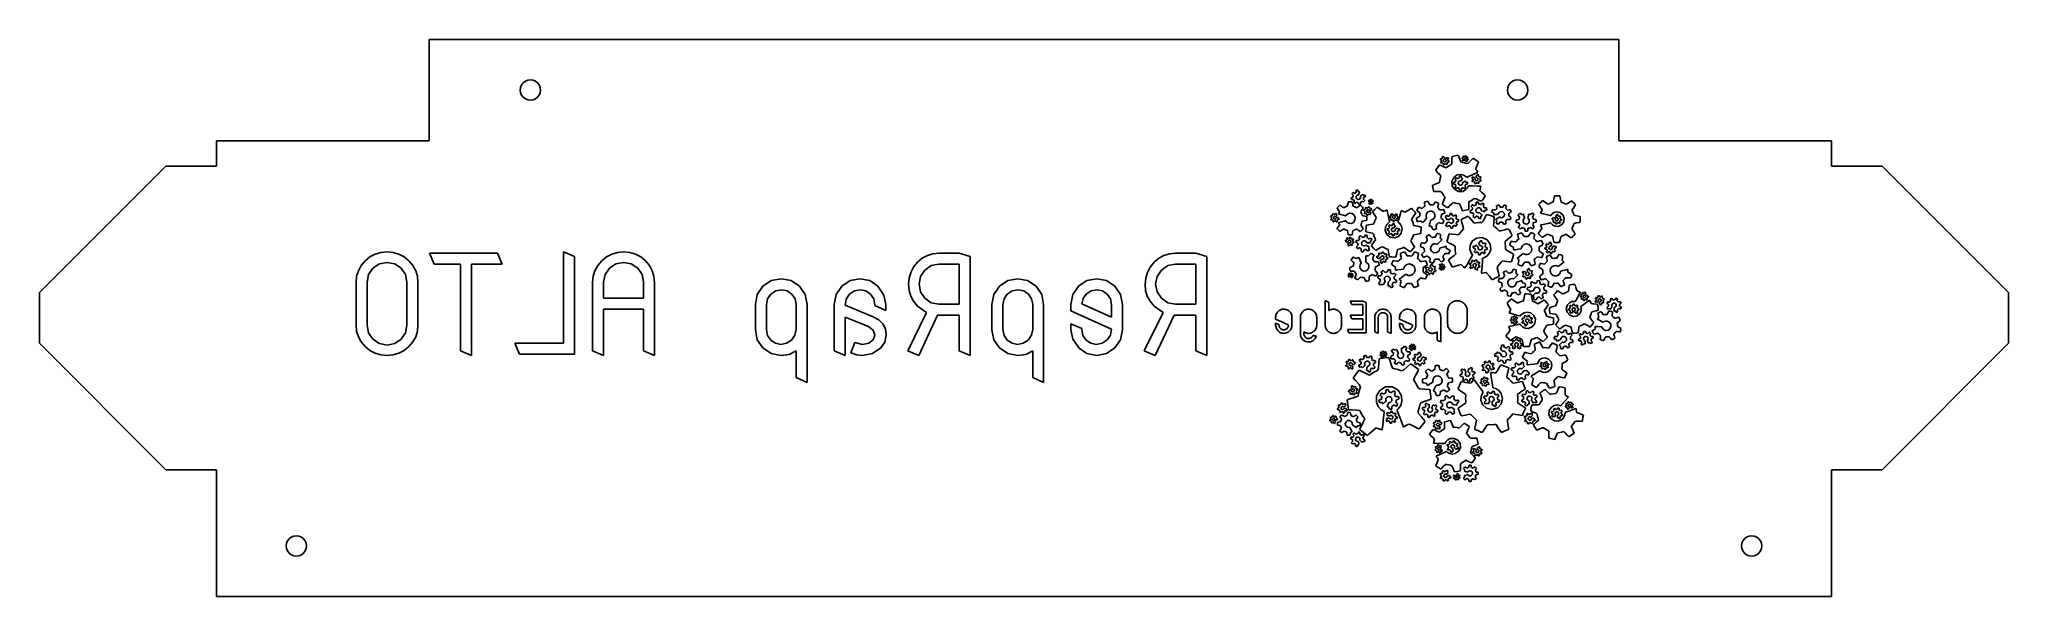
# Model space of a CAD drawing. Header units: metres. Extents: x 523 to 912, y 992 to 1102.
import ezdxf

# ---------------------------------------------------------------- set-up
doc = ezdxf.new("R2010")
doc.units = ezdxf.units.M

msp = doc.modelspace()

# ---------------------------------------------------------------- linework, layer by layer
at = {"layer": 'COMPONENT0'}
for p, q in [((588.08, 1058.74, 0), (587.14, 1057.97, 0)), ((589.11, 1059.29, 0), (588.08, 1058.74, 0)), ((590.24, 1059.62, 0), (589.11, 1059.29, 0)), ((591.46, 1059.73, 0), (590.24, 1059.62, 0)), ((592.68, 1059.62, 0), (591.46, 1059.73, 0)), ((593.81, 1059.29, 0), (592.68, 1059.62, 0)), ((594.84, 1058.74, 0), (593.81, 1059.29, 0)), ((595.78, 1057.97, 0), (594.84, 1058.74, 0)), ((613.26, 1059.46, 0), (599.86, 1059.46, 0)), ((599.86, 1059.46, 0), (600.8, 1057.3, 0)), ((614.21, 1057.3, 0), (613.26, 1059.46, 0)), ((628.52, 1058.79, 0), (626.35, 1059.73, 0)), ((626.35, 1059.73, 0), (626.35, 1041.71, 0)), ((628.52, 1039.54, 0), (628.52, 1058.79, 0)), ((634.81, 1058.74, 0), (633.87, 1057.97, 0)), ((635.84, 1059.29, 0), (634.81, 1058.74, 0)), ((636.97, 1059.62, 0), (635.84, 1059.29, 0)), ((638.19, 1059.73, 0), (636.97, 1059.62, 0)), ((639.41, 1059.62, 0), (638.19, 1059.73, 0)), ((640.53, 1059.29, 0), (639.41, 1059.62, 0)), ((641.57, 1058.74, 0), (640.53, 1059.29, 0)), ((642.51, 1057.97, 0), (641.57, 1058.74, 0)), ((697.18, 1058.46, 0), (696.26, 1057.68, 0)), ((698.2, 1059.02, 0), (697.18, 1058.46, 0)), ((699.31, 1059.35, 0), (698.2, 1059.02, 0)), ((700.52, 1059.46, 0), (699.31, 1059.35, 0)), ((704.48, 1059.46, 0), (700.52, 1059.46, 0)), ((706.65, 1058.79, 0), (704.48, 1059.46, 0)), ((706.65, 1039.27, 0), (706.65, 1058.79, 0)), ((743.91, 1058.46, 0), (742.99, 1057.68, 0)), ((744.93, 1059.02, 0), (743.91, 1058.46, 0)), ((746.04, 1059.35, 0), (744.93, 1059.02, 0)), ((747.24, 1059.46, 0), (746.04, 1059.35, 0)), ((751.21, 1059.46, 0), (747.24, 1059.46, 0)), ((753.38, 1058.79, 0), (751.21, 1059.46, 0)), ((753.38, 1039.27, 0), (753.38, 1058.79, 0)), ((585.46, 1054.91, 0), (585.35, 1053.71, 0)), ((585.8, 1056.02, 0), (585.46, 1054.91, 0)), ((586.36, 1057.04, 0), (585.8, 1056.02, 0)), ((587.14, 1057.97, 0), (586.36, 1057.04, 0)), ((587.52, 1053.75, 0), (587.82, 1055.25, 0)), ((587.82, 1055.25, 0), (588.68, 1056.51, 0)), ((588.68, 1056.51, 0), (589.96, 1057.37, 0)), ((589.96, 1057.37, 0), (591.46, 1057.66, 0)), ((591.46, 1057.66, 0), (592.98, 1057.38, 0)), ((592.98, 1057.38, 0), (594.25, 1056.52, 0)), ((594.25, 1056.52, 0), (595.11, 1055.25, 0)), ((595.11, 1055.25, 0), (595.4, 1053.75, 0)), ((596.56, 1057.04, 0), (595.78, 1057.97, 0)), ((597.12, 1056.02, 0), (596.56, 1057.04, 0)), ((597.46, 1054.91, 0), (597.12, 1056.02, 0)), ((597.57, 1053.71, 0), (597.46, 1054.91, 0)), ((600.8, 1057.3, 0), (605.95, 1057.3, 0)), ((605.95, 1057.3, 0), (605.95, 1040.22, 0)), ((608.12, 1039.27, 0), (608.12, 1057.3, 0)), ((608.12, 1057.3, 0), (614.21, 1057.3, 0)), ((632.19, 1054.91, 0), (632.08, 1053.71, 0)), ((632.52, 1056.02, 0), (632.19, 1054.91, 0)), ((633.08, 1057.04, 0), (632.52, 1056.02, 0)), ((633.87, 1057.97, 0), (633.08, 1057.04, 0)), ((634.24, 1053.75, 0), (634.54, 1055.25, 0)), ((634.54, 1055.25, 0), (635.41, 1056.51, 0)), ((635.41, 1056.51, 0), (636.69, 1057.37, 0)), ((636.69, 1057.37, 0), (638.19, 1057.66, 0)), ((638.19, 1057.66, 0), (639.7, 1057.37, 0)), ((639.7, 1057.37, 0), (640.98, 1056.51, 0)), ((640.98, 1056.51, 0), (641.84, 1055.26, 0)), ((641.84, 1055.26, 0), (642.13, 1053.79, 0)), ((643.29, 1057.04, 0), (642.51, 1057.97, 0)), ((643.85, 1056.02, 0), (643.29, 1057.04, 0)), ((644.18, 1054.91, 0), (643.85, 1056.02, 0)), ((644.29, 1053.71, 0), (644.18, 1054.91, 0)), ((669.32, 1054.44, 0), (667.37, 1054.07, 0)), ((671.28, 1054.07, 0), (669.32, 1054.44, 0)), ((684.9, 1054.44, 0), (682.94, 1054.07, 0)), ((686.83, 1054.07, 0), (684.9, 1054.44, 0)), ((694.6, 1054.57, 0), (694.49, 1053.36, 0)), ((694.93, 1055.69, 0), (694.6, 1054.57, 0)), ((695.49, 1056.73, 0), (694.93, 1055.69, 0)), ((696.26, 1057.68, 0), (695.49, 1056.73, 0)), ((696.56, 1053.36, 0), (696.85, 1054.86, 0)), ((696.85, 1054.86, 0), (697.71, 1056.13, 0)), ((697.71, 1056.13, 0), (698.98, 1057.01, 0)), ((698.98, 1057.01, 0), (700.47, 1057.3, 0)), ((700.47, 1057.3, 0), (704.48, 1057.3, 0)), ((704.48, 1057.3, 0), (704.48, 1049.41, 0)), ((716.05, 1054.44, 0), (714.09, 1054.07, 0)), ((718.01, 1054.07, 0), (716.05, 1054.44, 0)), ((731.65, 1054.44, 0), (729.73, 1054.07, 0)), ((733.61, 1054.07, 0), (731.65, 1054.44, 0)), ((741.33, 1054.57, 0), (741.21, 1053.36, 0)), ((741.66, 1055.69, 0), (741.33, 1054.57, 0)), ((742.21, 1056.73, 0), (741.66, 1055.69, 0)), ((742.99, 1057.68, 0), (742.21, 1056.73, 0)), ((743.29, 1053.36, 0), (743.57, 1054.86, 0)), ((743.57, 1054.86, 0), (744.44, 1056.13, 0)), ((744.44, 1056.13, 0), (745.7, 1057.01, 0)), ((745.7, 1057.01, 0), (747.2, 1057.3, 0)), ((747.2, 1057.3, 0), (751.21, 1057.3, 0)), ((751.21, 1057.3, 0), (751.21, 1049.41, 0)), ((585.35, 1053.71, 0), (585.35, 1045.3, 0)), ((587.52, 1045.26, 0), (587.52, 1053.75, 0)), ((595.4, 1053.75, 0), (595.4, 1045.26, 0)), ((597.57, 1045.3, 0), (597.57, 1053.71, 0)), ((632.08, 1053.71, 0), (632.08, 1040.22, 0)), ((634.24, 1050.58, 0), (634.24, 1053.75, 0)), ((642.13, 1050.58, 0), (634.24, 1050.58, 0)), ((642.13, 1053.75, 0), (642.13, 1050.58, 0)), ((644.29, 1039.27, 0), (644.29, 1053.71, 0)), ((664.6, 1051.3, 0), (664.23, 1049.35, 0)), ((665.72, 1052.95, 0), (664.6, 1051.3, 0)), ((667.37, 1054.07, 0), (665.72, 1052.95, 0)), ((666.4, 1049.31, 0), (666.63, 1050.46, 0)), ((666.63, 1050.46, 0), (667.26, 1051.39, 0)), ((667.26, 1051.39, 0), (668.24, 1052.03, 0)), ((668.24, 1052.03, 0), (669.43, 1052.24, 0)), ((669.43, 1052.24, 0), (670.5, 1052.03, 0)), ((670.5, 1052.03, 0), (671.42, 1051.39, 0)), ((672.94, 1052.95, 0), (671.28, 1054.07, 0)), ((671.42, 1051.39, 0), (672.06, 1050.47, 0)), ((672.06, 1050.47, 0), (672.28, 1049.39, 0)), ((674.07, 1051.3, 0), (672.94, 1052.95, 0)), ((674.44, 1049.35, 0), (674.07, 1051.3, 0)), ((680.18, 1051.3, 0), (679.81, 1049.35, 0)), ((681.3, 1052.95, 0), (680.18, 1051.3, 0)), ((682.94, 1054.07, 0), (681.3, 1052.95, 0)), ((681.97, 1049.21, 0), (682.19, 1050.39, 0)), ((682.19, 1050.39, 0), (682.83, 1051.37, 0)), ((682.83, 1051.37, 0), (683.79, 1052.03, 0)), ((683.79, 1052.03, 0), (684.98, 1052.24, 0)), ((684.98, 1052.24, 0), (686.05, 1052.03, 0)), ((686.05, 1052.03, 0), (686.98, 1051.39, 0)), ((688.39, 1052.98, 0), (686.83, 1054.07, 0)), ((686.98, 1051.39, 0), (687.62, 1050.46, 0)), ((687.62, 1050.46, 0), (687.85, 1049.31, 0)), ((689.61, 1051.2, 0), (688.39, 1052.98, 0)), ((690.02, 1049.35, 0), (689.61, 1051.2, 0)), ((694.49, 1053.36, 0), (694.6, 1052.13, 0)), ((694.6, 1052.13, 0), (694.93, 1051, 0)), ((694.93, 1051, 0), (695.48, 1049.97, 0)), ((696.85, 1051.84, 0), (696.56, 1053.36, 0)), ((697.71, 1050.57, 0), (696.85, 1051.84, 0)), ((698.98, 1049.7, 0), (697.71, 1050.57, 0)), ((711.33, 1051.3, 0), (710.96, 1049.35, 0)), ((712.45, 1052.95, 0), (711.33, 1051.3, 0)), ((714.09, 1054.07, 0), (712.45, 1052.95, 0)), ((713.12, 1049.31, 0), (713.35, 1050.46, 0)), ((713.35, 1050.46, 0), (713.99, 1051.39, 0)), ((713.99, 1051.39, 0), (714.97, 1052.03, 0)), ((714.97, 1052.03, 0), (716.16, 1052.24, 0)), ((716.16, 1052.24, 0), (717.23, 1052.03, 0)), ((717.23, 1052.03, 0), (718.15, 1051.39, 0)), ((719.67, 1052.95, 0), (718.01, 1054.07, 0)), ((718.15, 1051.39, 0), (718.78, 1050.47, 0)), ((718.78, 1050.47, 0), (719, 1049.39, 0)), ((720.79, 1051.3, 0), (719.67, 1052.95, 0)), ((721.17, 1049.35, 0), (720.79, 1051.3, 0)), ((726.91, 1051.34, 0), (726.53, 1049.35, 0)), ((728.04, 1052.95, 0), (726.91, 1051.34, 0)), ((729.73, 1054.07, 0), (728.04, 1052.95, 0)), ((728.71, 1049.48, 0), (728.96, 1050.52, 0)), ((728.96, 1050.52, 0), (729.57, 1051.39, 0)), ((729.57, 1051.39, 0), (730.54, 1052.03, 0)), ((730.54, 1052.03, 0), (731.73, 1052.24, 0)), ((731.73, 1052.24, 0), (732.8, 1052.03, 0)), ((732.8, 1052.03, 0), (733.73, 1051.39, 0)), ((735.26, 1052.95, 0), (733.61, 1054.07, 0)), ((733.73, 1051.39, 0), (734.37, 1050.45, 0)), ((734.37, 1050.45, 0), (734.58, 1049.35, 0)), ((736.37, 1051.3, 0), (735.26, 1052.95, 0)), ((736.75, 1049.35, 0), (736.37, 1051.3, 0)), ((741.21, 1053.36, 0), (741.32, 1052.13, 0)), ((741.32, 1052.13, 0), (741.65, 1051, 0)), ((741.65, 1051, 0), (742.2, 1049.97, 0)), ((743.57, 1051.84, 0), (743.29, 1053.36, 0)), ((744.44, 1050.57, 0), (743.57, 1051.84, 0)), ((745.7, 1049.7, 0), (744.44, 1050.57, 0)), ((634.24, 1039.27, 0), (634.24, 1048.41, 0)), ((634.24, 1048.41, 0), (642.13, 1048.41, 0)), ((642.13, 1048.41, 0), (642.13, 1040.22, 0)), ((664.23, 1049.35, 0), (664.23, 1044.36, 0)), ((666.4, 1044.4, 0), (666.4, 1049.31, 0)), ((672.28, 1049.39, 0), (672.28, 1049.31, 0)), ((672.28, 1049.31, 0), (672.28, 1044.4, 0)), ((674.44, 1033.97, 0), (674.44, 1049.35, 0)), ((679.81, 1049.35, 0), (679.81, 1040.22, 0)), ((687.48, 1046.94, 0), (681.97, 1049.21, 0)), ((681.97, 1039.27, 0), (681.97, 1046.87, 0)), ((681.97, 1046.87, 0), (686.44, 1045.05, 0)), ((688.61, 1046.32, 0), (687.48, 1046.94, 0)), ((687.85, 1049.31, 0), (687.85, 1049.12, 0)), ((687.85, 1049.12, 0), (690.02, 1048.15, 0)), ((690.02, 1048.15, 0), (690.02, 1049.35, 0)), ((698.03, 1047.77, 0), (694.33, 1040.22, 0)), ((695.48, 1049.97, 0), (696.24, 1049.04, 0)), ((696.24, 1049.04, 0), (698.03, 1047.77, 0)), ((696.51, 1039.27, 0), (700.23, 1047.25, 0)), ((700.47, 1049.41, 0), (698.98, 1049.7, 0)), ((700.23, 1047.25, 0), (700.51, 1047.25, 0)), ((704.48, 1049.41, 0), (700.47, 1049.41, 0)), ((700.51, 1047.25, 0), (704.48, 1047.25, 0)), ((704.48, 1047.25, 0), (704.48, 1040.22, 0)), ((710.96, 1049.35, 0), (710.96, 1044.36, 0)), ((713.12, 1044.4, 0), (713.12, 1049.31, 0)), ((719, 1049.39, 0), (719, 1049.31, 0)), ((719, 1049.31, 0), (719, 1044.4, 0)), ((721.17, 1033.97, 0), (721.17, 1049.35, 0)), ((726.53, 1049.35, 0), (726.53, 1048.07, 0)), ((726.53, 1048.07, 0), (734.58, 1044.5, 0)), ((734.58, 1046.87, 0), (728.71, 1049.48, 0)), ((734.58, 1049.35, 0), (734.58, 1046.87, 0)), ((736.75, 1044.36, 0), (736.75, 1049.35, 0)), ((744.76, 1047.77, 0), (741.05, 1040.22, 0)), ((742.2, 1049.97, 0), (742.97, 1049.04, 0)), ((742.97, 1049.04, 0), (744.76, 1047.77, 0)), ((743.23, 1039.27, 0), (746.96, 1047.25, 0)), ((747.2, 1049.41, 0), (745.7, 1049.7, 0)), ((746.96, 1047.25, 0), (747.24, 1047.25, 0)), ((751.21, 1049.41, 0), (747.2, 1049.41, 0)), ((747.24, 1047.25, 0), (751.21, 1047.25, 0)), ((751.21, 1047.25, 0), (751.21, 1040.22, 0)), ((585.35, 1045.3, 0), (585.46, 1044.1, 0)), ((585.46, 1044.1, 0), (585.8, 1042.99, 0)), ((585.8, 1042.99, 0), (586.36, 1041.97, 0)), ((587.82, 1043.75, 0), (587.52, 1045.26, 0)), ((588.68, 1042.49, 0), (587.82, 1043.75, 0)), ((595.11, 1043.76, 0), (594.25, 1042.49, 0)), ((595.4, 1045.26, 0), (595.11, 1043.76, 0)), ((596.56, 1041.96, 0), (597.12, 1042.98, 0)), ((597.12, 1042.98, 0), (597.46, 1044.1, 0)), ((597.46, 1044.1, 0), (597.57, 1045.3, 0)), ((664.23, 1044.36, 0), (664.6, 1042.4, 0)), ((666.63, 1043.25, 0), (666.4, 1044.4, 0)), ((667.26, 1042.32, 0), (666.63, 1043.25, 0)), ((672.05, 1043.26, 0), (671.37, 1042.32, 0)), ((672.28, 1044.4, 0), (672.05, 1043.26, 0)), ((686.44, 1045.05, 0), (687.49, 1044.27, 0)), ((687.49, 1044.27, 0), (687.84, 1043.26, 0)), ((687.84, 1043.26, 0), (687.49, 1042.34, 0)), ((689.42, 1045.52, 0), (688.61, 1046.32, 0)), ((689.91, 1044.53, 0), (689.42, 1045.52, 0)), ((689.81, 1041.92, 0), (690.07, 1043.25, 0)), ((690.07, 1043.36, 0), (689.91, 1044.53, 0)), ((690.07, 1043.25, 0), (690.07, 1043.36, 0)), ((710.96, 1044.36, 0), (711.33, 1042.4, 0)), ((713.35, 1043.25, 0), (713.12, 1044.4, 0)), ((713.99, 1042.32, 0), (713.35, 1043.25, 0)), ((718.78, 1043.26, 0), (718.1, 1042.32, 0)), ((719, 1044.4, 0), (718.78, 1043.26, 0)), ((728.7, 1044.59, 0), (726.53, 1045.55, 0)), ((726.53, 1045.55, 0), (726.53, 1044.36, 0)), ((726.53, 1044.36, 0), (726.94, 1042.51, 0)), ((728.7, 1044.4, 0), (728.7, 1044.59, 0)), ((728.93, 1043.25, 0), (728.7, 1044.4, 0)), ((729.57, 1042.32, 0), (728.93, 1043.25, 0)), ((734.37, 1043.31, 0), (733.73, 1042.34, 0)), ((734.58, 1044.5, 0), (734.37, 1043.31, 0)), ((736.37, 1042.4, 0), (736.75, 1044.36, 0)), ((586.36, 1041.97, 0), (587.14, 1041.04, 0)), ((587.14, 1041.04, 0), (588.08, 1040.26, 0)), ((588.08, 1040.26, 0), (589.11, 1039.71, 0)), ((589.96, 1041.63, 0), (588.68, 1042.49, 0)), ((589.11, 1039.71, 0), (590.24, 1039.38, 0)), ((591.46, 1041.34, 0), (589.96, 1041.63, 0)), ((590.24, 1039.38, 0), (591.46, 1039.27, 0)), ((592.98, 1041.63, 0), (591.46, 1041.34, 0)), ((591.46, 1039.27, 0), (592.68, 1039.38, 0)), ((592.68, 1039.38, 0), (593.81, 1039.71, 0)), ((594.25, 1042.49, 0), (592.98, 1041.63, 0)), ((593.81, 1039.71, 0), (594.84, 1040.26, 0)), ((594.84, 1040.26, 0), (595.78, 1041.03, 0)), ((595.78, 1041.03, 0), (596.56, 1041.96, 0)), ((605.95, 1040.22, 0), (608.12, 1039.27, 0)), ((626.35, 1041.71, 0), (616.7, 1041.71, 0)), ((616.7, 1041.71, 0), (617.65, 1039.54, 0)), ((617.65, 1039.54, 0), (628.52, 1039.54, 0)), ((632.08, 1040.22, 0), (634.24, 1039.27, 0)), ((642.13, 1040.22, 0), (644.29, 1039.27, 0)), ((664.6, 1042.4, 0), (665.72, 1040.76, 0)), ((665.72, 1040.76, 0), (667.37, 1039.64, 0)), ((668.2, 1041.68, 0), (667.26, 1042.32, 0)), ((667.37, 1039.64, 0), (669.32, 1039.27, 0)), ((669.27, 1041.46, 0), (668.2, 1041.68, 0)), ((670.38, 1041.68, 0), (669.27, 1041.46, 0)), ((669.32, 1039.27, 0), (670.89, 1039.5, 0)), ((671.37, 1042.32, 0), (670.38, 1041.68, 0)), ((670.89, 1039.5, 0), (672.28, 1040.19, 0)), ((672.28, 1040.19, 0), (672.28, 1034.92, 0)), ((679.81, 1040.22, 0), (681.97, 1039.27, 0)), ((683.88, 1041.87, 0), (683.07, 1039.82, 0)), ((683.07, 1039.82, 0), (684.18, 1039.41, 0)), ((685.41, 1041.46, 0), (683.88, 1041.87, 0)), ((684.18, 1039.41, 0), (685.41, 1039.27, 0)), ((686.64, 1041.68, 0), (685.41, 1041.46, 0)), ((685.41, 1039.27, 0), (687.33, 1039.64, 0)), ((687.49, 1042.34, 0), (686.64, 1041.68, 0)), ((687.33, 1039.64, 0), (689.02, 1040.76, 0)), ((689.02, 1040.76, 0), (689.81, 1041.92, 0)), ((694.33, 1040.22, 0), (696.51, 1039.27, 0)), ((704.48, 1040.22, 0), (706.65, 1039.27, 0)), ((711.33, 1042.4, 0), (712.45, 1040.76, 0)), ((712.45, 1040.76, 0), (714.09, 1039.64, 0)), ((714.93, 1041.68, 0), (713.99, 1042.32, 0)), ((714.09, 1039.64, 0), (716.05, 1039.27, 0)), ((716, 1041.46, 0), (714.93, 1041.68, 0)), ((717.11, 1041.68, 0), (716, 1041.46, 0)), ((716.05, 1039.27, 0), (717.62, 1039.5, 0)), ((718.1, 1042.32, 0), (717.11, 1041.68, 0)), ((717.62, 1039.5, 0), (719, 1040.19, 0)), ((719, 1040.19, 0), (719, 1034.92, 0)), ((726.94, 1042.51, 0), (728.16, 1040.73, 0)), ((728.16, 1040.73, 0), (729.72, 1039.64, 0)), ((730.5, 1041.68, 0), (729.57, 1042.32, 0)), ((729.72, 1039.64, 0), (731.65, 1039.27, 0)), ((731.57, 1041.46, 0), (730.5, 1041.68, 0)), ((732.76, 1041.68, 0), (731.57, 1041.46, 0)), ((731.65, 1039.27, 0), (733.61, 1039.64, 0)), ((733.73, 1042.34, 0), (732.76, 1041.68, 0)), ((733.61, 1039.64, 0), (735.26, 1040.76, 0)), ((735.26, 1040.76, 0), (736.37, 1042.4, 0)), ((741.05, 1040.22, 0), (743.23, 1039.27, 0)), ((751.21, 1040.22, 0), (753.38, 1039.27, 0)), ((672.28, 1034.92, 0), (674.44, 1033.97, 0)), ((719, 1034.92, 0), (721.17, 1033.97, 0))]:
    msp.add_line(p, q, dxfattribs=at)
at = {"layer": 'COMPONENT1'}
for p, q in [((799.53, 1077.9, 0), (799.54, 1078.01, 0)), ((799.61, 1077.86, 0), (799.53, 1077.9, 0)), ((799.54, 1078.01, 0), (799.56, 1078.1, 0)), ((799.56, 1078.1, 0), (799.7, 1078.1, 0)), ((799.71, 1077.81, 0), (799.61, 1077.86, 0)), ((799.69, 1077.53, 0), (799.76, 1077.59, 0)), ((799.7, 1078.1, 0), (799.8, 1078.09, 0)), ((799.74, 1077.77, 0), (799.71, 1077.81, 0)), ((799.74, 1077.7, 0), (799.74, 1077.77, 0)), ((799.75, 1077.64, 0), (799.74, 1077.7, 0)), ((799.76, 1077.59, 0), (799.75, 1077.64, 0)), ((799.8, 1078.09, 0), (799.83, 1078.13, 0)), ((799.83, 1078.13, 0), (799.87, 1078.18, 0)), ((799.86, 1078.47, 0), (799.95, 1078.54, 0)), ((799.9, 1078.37, 0), (799.86, 1078.47, 0)), ((799.87, 1078.18, 0), (799.91, 1078.23, 0)), ((799.93, 1078.28, 0), (799.9, 1078.37, 0)), ((799.91, 1078.23, 0), (799.93, 1078.28, 0)), ((799.95, 1078.54, 0), (800.02, 1078.59, 0)), ((800.02, 1078.59, 0), (800.11, 1078.5, 0)), ((800.11, 1078.5, 0), (800.19, 1078.43, 0)), ((800.15, 1077.92, 0), (800.12, 1077.81, 0)), ((800.12, 1077.81, 0), (800.14, 1077.67, 0)), ((800.14, 1077.67, 0), (800.23, 1077.56, 0)), ((800.21, 1077.99, 0), (800.15, 1077.92, 0)), ((800.19, 1078.43, 0), (800.26, 1078.42, 0)), ((800.29, 1078.04, 0), (800.21, 1077.99, 0)), ((800.23, 1077.56, 0), (800.36, 1077.51, 0)), ((800.26, 1078.42, 0), (800.3, 1078.43, 0)), ((800.32, 1078.06, 0), (800.29, 1078.04, 0)), ((800.3, 1078.43, 0), (800.32, 1078.27, 0)), ((800.32, 1078.27, 0), (800.32, 1078.11, 0)), ((800.32, 1078.11, 0), (800.32, 1078.06, 0)), ((800.36, 1077.51, 0), (800.5, 1077.53, 0)), ((800.5, 1077.53, 0), (800.61, 1077.62, 0)), ((800.58, 1077.98, 0), (800.64, 1078.09, 0)), ((800.62, 1077.92, 0), (800.58, 1077.98, 0)), ((800.61, 1077.62, 0), (800.66, 1077.74, 0)), ((800.66, 1077.84, 0), (800.62, 1077.92, 0)), ((800.64, 1078.09, 0), (800.71, 1078.23, 0)), ((800.66, 1077.74, 0), (800.66, 1077.84, 0)), ((800.71, 1078.23, 0), (800.74, 1078.28, 0)), ((800.74, 1078.28, 0), (800.76, 1078.31, 0)), ((800.76, 1078.31, 0), (800.8, 1078.29, 0)), ((800.8, 1078.29, 0), (800.83, 1078.26, 0)), ((800.83, 1078.26, 0), (800.86, 1078.24, 0)), ((800.86, 1078.24, 0), (800.93, 1078.26, 0)), ((800.93, 1078.26, 0), (801.04, 1078.3, 0)), ((801.06, 1078.01, 0), (801.02, 1077.97, 0)), ((801.02, 1077.97, 0), (801.03, 1077.91, 0)), ((801.03, 1077.91, 0), (801.04, 1077.84, 0)), ((801.04, 1078.3, 0), (801.09, 1078.32, 0)), ((801.04, 1077.84, 0), (801.04, 1077.77, 0)), ((801.04, 1077.77, 0), (801.1, 1077.74, 0)), ((801.15, 1078.09, 0), (801.06, 1078.01, 0)), ((801.09, 1078.32, 0), (801.12, 1078.26, 0)), ((801.1, 1077.74, 0), (801.21, 1077.69, 0)), ((801.12, 1078.26, 0), (801.17, 1078.18, 0)), ((801.2, 1078.14, 0), (801.15, 1078.09, 0)), ((801.17, 1078.18, 0), (801.2, 1078.14, 0)), ((801.21, 1077.69, 0), (801.26, 1077.66, 0)), ((801.25, 1077.61, 0), (801.23, 1077.52, 0)), ((801.26, 1077.66, 0), (801.25, 1077.61, 0)), ((801.79, 1078.49, 0), (801.92, 1078.59, 0)), ((801.79, 1077.89, 0), (801.79, 1078.49, 0)), ((801.79, 1077.21, 0), (801.79, 1077.89, 0)), ((801.92, 1078.59, 0), (802.48, 1078.7, 0)), ((802.48, 1078.7, 0), (803, 1078.8, 0)), ((803, 1078.8, 0), (803.12, 1078.68, 0)), ((803.12, 1078.68, 0), (803.37, 1078.06, 0)), ((803.37, 1078.06, 0), (803.61, 1077.48, 0)), ((803.82, 1078.14, 0), (803.83, 1078.18, 0)), ((803.86, 1078.12, 0), (803.82, 1078.14, 0)), ((803.83, 1078.18, 0), (803.84, 1078.25, 0)), ((803.84, 1078.25, 0), (803.85, 1078.28, 0)), ((803.85, 1078.28, 0), (803.89, 1078.28, 0)), ((803.93, 1078.09, 0), (803.86, 1078.12, 0)), ((803.89, 1078.28, 0), (803.97, 1078.28, 0)), ((803.89, 1077.78, 0), (803.91, 1077.84, 0)), ((803.93, 1077.72, 0), (803.89, 1077.78, 0)), ((803.91, 1077.84, 0), (803.97, 1077.9, 0)), ((803.98, 1078.07, 0), (803.93, 1078.09, 0)), ((803.96, 1077.69, 0), (803.93, 1077.72, 0)), ((803.99, 1077.7, 0), (803.96, 1077.69, 0)), ((803.97, 1078.28, 0), (804.02, 1078.28, 0)), ((803.97, 1077.9, 0), (804, 1077.93, 0)), ((803.98, 1078.02, 0), (803.98, 1078.07, 0)), ((803.99, 1077.98, 0), (803.98, 1078.02, 0)), ((804, 1077.93, 0), (803.99, 1077.98, 0)), ((804.07, 1077.73, 0), (803.99, 1077.7, 0)), ((804.02, 1078.28, 0), (804.04, 1078.32, 0)), ((804.04, 1078.56, 0), (804.13, 1078.62, 0)), ((804.06, 1078.51, 0), (804.04, 1078.56, 0)), ((804.04, 1078.32, 0), (804.07, 1078.36, 0)), ((804.09, 1078.44, 0), (804.06, 1078.51, 0)), ((804.07, 1078.36, 0), (804.1, 1078.4, 0)), ((804.12, 1077.75, 0), (804.07, 1077.73, 0)), ((804.1, 1078.4, 0), (804.09, 1078.44, 0)), ((804.16, 1077.71, 0), (804.12, 1077.75, 0)), ((804.13, 1078.62, 0), (804.16, 1078.64, 0)), ((804.16, 1078.64, 0), (804.19, 1078.62, 0)), ((804.2, 1077.72, 0), (804.16, 1077.71, 0)), ((804.19, 1078.62, 0), (804.25, 1078.56, 0)), ((804.22, 1077.76, 0), (804.2, 1077.72, 0)), ((804.27, 1077.86, 0), (804.22, 1077.76, 0)), ((804.25, 1078.56, 0), (804.28, 1078.52, 0)), ((804.28, 1078.19, 0), (804.25, 1078.11, 0)), ((804.25, 1078.11, 0), (804.25, 1078.04, 0)), ((804.25, 1078.04, 0), (804.28, 1077.98, 0)), ((804.31, 1077.94, 0), (804.27, 1077.86, 0)), ((804.28, 1078.52, 0), (804.32, 1078.53, 0)), ((804.35, 1078.25, 0), (804.28, 1078.19, 0)), ((804.28, 1077.98, 0), (804.31, 1077.94, 0)), ((804.32, 1078.53, 0), (804.37, 1078.54, 0)), ((804.45, 1078.27, 0), (804.35, 1078.25, 0)), ((804.37, 1078.54, 0), (804.42, 1078.54, 0)), ((804.42, 1078.54, 0), (804.44, 1078.57, 0)), ((804.44, 1078.57, 0), (804.47, 1078.65, 0)), ((804.55, 1078.24, 0), (804.45, 1078.27, 0)), ((804.47, 1078.65, 0), (804.5, 1078.7, 0)), ((804.5, 1078.7, 0), (804.59, 1078.68, 0)), ((804.5, 1077.89, 0), (804.57, 1077.94, 0)), ((804.5, 1077.86, 0), (804.5, 1077.89, 0)), ((804.5, 1077.74, 0), (804.5, 1077.86, 0)), ((804.5, 1077.62, 0), (804.5, 1077.74, 0)), ((804.55, 1077.63, 0), (804.5, 1077.62, 0)), ((804.61, 1078.17, 0), (804.55, 1078.24, 0)), ((804.6, 1077.63, 0), (804.55, 1077.63, 0)), ((804.57, 1077.94, 0), (804.61, 1078, 0)), ((804.59, 1078.68, 0), (804.64, 1078.67, 0)), ((804.65, 1077.58, 0), (804.6, 1077.63, 0)), ((804.63, 1078.07, 0), (804.61, 1078.17, 0)), ((804.61, 1078, 0), (804.63, 1078.07, 0)), ((804.64, 1078.67, 0), (804.64, 1078.56, 0)), ((804.64, 1078.56, 0), (804.64, 1078.5, 0)), ((804.64, 1078.5, 0), (804.67, 1078.48, 0)), ((804.72, 1077.53, 0), (804.65, 1077.58, 0)), ((804.67, 1078.48, 0), (804.71, 1078.45, 0)), ((804.71, 1078.45, 0), (804.75, 1078.42, 0)), ((804.77, 1077.56, 0), (804.72, 1077.53, 0)), ((804.75, 1078.42, 0), (804.85, 1078.45, 0)), ((804.83, 1077.61, 0), (804.77, 1077.56, 0)), ((804.81, 1077.81, 0), (804.78, 1077.78, 0)), ((804.78, 1077.78, 0), (804.8, 1077.68, 0)), ((804.8, 1077.68, 0), (804.83, 1077.61, 0)), ((804.86, 1077.88, 0), (804.81, 1077.81, 0)), ((804.85, 1078.45, 0), (804.91, 1078.47, 0)), ((804.93, 1077.88, 0), (804.86, 1077.88, 0)), ((804.92, 1078.28, 0), (804.88, 1078.24, 0)), ((804.88, 1078.24, 0), (804.88, 1078.2, 0)), ((804.88, 1078.2, 0), (804.89, 1078.16, 0)), ((804.89, 1078.16, 0), (804.9, 1078.11, 0)), ((804.9, 1078.11, 0), (804.99, 1078.05, 0)), ((804.91, 1078.47, 0), (804.96, 1078.4, 0)), ((804.99, 1078.36, 0), (804.92, 1078.28, 0)), ((805.03, 1077.88, 0), (804.93, 1077.88, 0)), ((804.96, 1078.4, 0), (804.99, 1078.36, 0)), ((804.99, 1078.05, 0), (805.05, 1078.02, 0)), ((805, 1077.23, 0), (805.46, 1077.69, 0)), ((805.04, 1077.94, 0), (805.03, 1077.88, 0)), ((805.05, 1078.02, 0), (805.04, 1077.94, 0)), ((805.46, 1077.69, 0), (805.92, 1078.15, 0)), ((805.92, 1078.15, 0), (806.08, 1078.17, 0)), ((806.08, 1078.17, 0), (806.53, 1077.87, 0)), ((806.53, 1077.87, 0), (806.99, 1077.56, 0)), ((806.99, 1077.56, 0), (807.04, 1077.41, 0)), ((798.61, 1075.8, 0), (798.68, 1075.98, 0)), ((799, 1075.41, 0), (798.61, 1075.8, 0)), ((798.68, 1075.98, 0), (799.01, 1076.47, 0)), ((799.49, 1074.91, 0), (799, 1075.41, 0)), ((799.01, 1076.47, 0), (799.28, 1076.87, 0)), ((799.28, 1076.87, 0), (799.48, 1076.83, 0)), ((799.36, 1073.46, 0), (799.42, 1073.8, 0)), ((799.42, 1073.8, 0), (799.49, 1074.23, 0)), ((799.48, 1076.83, 0), (800.12, 1076.57, 0)), ((799.61, 1074.65, 0), (799.49, 1074.91, 0)), ((799.49, 1074.23, 0), (799.61, 1074.65, 0)), ((799.58, 1077.43, 0), (799.69, 1077.53, 0)), ((799.62, 1077.36, 0), (799.58, 1077.43, 0)), ((799.69, 1077.25, 0), (799.62, 1077.36, 0)), ((799.78, 1077.28, 0), (799.69, 1077.25, 0)), ((799.88, 1077.32, 0), (799.78, 1077.28, 0)), ((799.93, 1077.32, 0), (799.88, 1077.32, 0)), ((799.98, 1077.27, 0), (799.93, 1077.32, 0)), ((800.04, 1077.23, 0), (799.98, 1077.27, 0)), ((800.08, 1077.2, 0), (800.04, 1077.23, 0)), ((800.07, 1077, 0), (800.08, 1077.12, 0)), ((800.07, 1076.96, 0), (800.07, 1077, 0)), ((800.14, 1076.94, 0), (800.07, 1076.96, 0)), ((800.08, 1077.12, 0), (800.08, 1077.2, 0)), ((800.12, 1076.57, 0), (800.65, 1076.34, 0)), ((800.23, 1076.92, 0), (800.14, 1076.94, 0)), ((800.27, 1076.91, 0), (800.23, 1076.92, 0)), ((800.31, 1076.99, 0), (800.27, 1076.91, 0)), ((800.36, 1077.09, 0), (800.31, 1076.99, 0)), ((800.39, 1077.13, 0), (800.36, 1077.09, 0)), ((800.46, 1077.13, 0), (800.39, 1077.13, 0)), ((800.53, 1077.14, 0), (800.46, 1077.13, 0)), ((800.58, 1077.16, 0), (800.53, 1077.14, 0)), ((800.63, 1077.1, 0), (800.58, 1077.16, 0)), ((800.71, 1077.01, 0), (800.63, 1077.1, 0)), ((800.65, 1076.34, 0), (800.92, 1076.5, 0)), ((800.74, 1076.98, 0), (800.71, 1077.01, 0)), ((800.8, 1077.01, 0), (800.74, 1076.98, 0)), ((800.88, 1077.06, 0), (800.8, 1077.01, 0)), ((800.89, 1077.36, 0), (800.85, 1077.31, 0)), ((800.85, 1077.31, 0), (800.86, 1077.26, 0)), ((800.86, 1077.26, 0), (800.9, 1077.15, 0)), ((800.92, 1077.08, 0), (800.88, 1077.06, 0)), ((800.93, 1077.42, 0), (800.89, 1077.36, 0)), ((800.9, 1077.15, 0), (800.92, 1077.08, 0)), ((800.92, 1076.5, 0), (801.27, 1076.75, 0)), ((800.97, 1077.48, 0), (800.93, 1077.42, 0)), ((801.04, 1077.47, 0), (800.97, 1077.48, 0)), ((801.15, 1077.47, 0), (801.04, 1077.47, 0)), ((801.21, 1077.46, 0), (801.15, 1077.47, 0)), ((801.23, 1077.52, 0), (801.21, 1077.46, 0)), ((801.27, 1076.75, 0), (801.64, 1076.97, 0)), ((801.64, 1076.97, 0), (801.79, 1077.21, 0)), ((802.17, 1074.41, 0), (801.8, 1073.63, 0)), ((802.88, 1074.91, 0), (802.17, 1074.41, 0)), ((802.42, 1074.15, 0), (802.43, 1074.19, 0)), ((802.5, 1074.03, 0), (802.42, 1074.15, 0)), ((802.43, 1074.19, 0), (802.54, 1074.29, 0)), ((802.6, 1073.88, 0), (802.5, 1074.03, 0)), ((802.52, 1073.61, 0), (802.55, 1073.71, 0)), ((802.54, 1074.29, 0), (802.63, 1074.39, 0)), ((802.55, 1073.71, 0), (802.6, 1073.81, 0)), ((802.6, 1073.81, 0), (802.6, 1073.88, 0)), ((802.63, 1074.39, 0), (802.67, 1074.38, 0)), ((802.67, 1074.38, 0), (802.81, 1074.28, 0)), ((802.81, 1074.28, 0), (802.94, 1074.2, 0)), ((803.57, 1075.01, 0), (802.88, 1074.91, 0)), ((802.94, 1074.2, 0), (803.01, 1074.21, 0)), ((803.01, 1074.21, 0), (803.11, 1074.26, 0)), ((803.11, 1074.26, 0), (803.21, 1074.29, 0)), ((803.28, 1073.67, 0), (803.15, 1073.56, 0)), ((803.21, 1074.29, 0), (803.27, 1074.34, 0)), ((803.27, 1074.34, 0), (803.3, 1074.5, 0)), ((803.42, 1073.73, 0), (803.28, 1073.67, 0)), ((803.3, 1074.5, 0), (803.33, 1074.66, 0)), ((803.33, 1074.66, 0), (803.36, 1074.68, 0)), ((803.36, 1074.68, 0), (803.5, 1074.68, 0)), ((803.56, 1073.73, 0), (803.42, 1073.73, 0)), ((803.5, 1074.68, 0), (803.64, 1074.68, 0)), ((803.62, 1073.74, 0), (803.56, 1073.73, 0)), ((804.14, 1074.88, 0), (803.57, 1075.01, 0)), ((803.61, 1077.48, 0), (803.89, 1077.38, 0)), ((803.66, 1073.8, 0), (803.62, 1073.74, 0)), ((803.64, 1074.68, 0), (803.67, 1074.66, 0)), ((803.79, 1074.02, 0), (803.66, 1073.8, 0)), ((803.67, 1074.66, 0), (803.7, 1074.5, 0)), ((803.7, 1074.5, 0), (803.73, 1074.34, 0)), ((803.73, 1074.34, 0), (803.77, 1074.3, 0)), ((803.77, 1074.3, 0), (803.83, 1074.28, 0)), ((803.93, 1074.24, 0), (803.79, 1074.02, 0)), ((803.83, 1074.28, 0), (803.89, 1074.25, 0)), ((803.89, 1077.38, 0), (804.31, 1077.32, 0)), ((803.89, 1074.25, 0), (803.93, 1074.24, 0)), ((804.08, 1073.52, 0), (804.29, 1073.65, 0)), ((804.63, 1074.57, 0), (804.14, 1074.88, 0)), ((804.29, 1073.65, 0), (804.37, 1073.7, 0)), ((804.31, 1077.32, 0), (804.72, 1077.21, 0)), ((804.37, 1073.7, 0), (804.42, 1073.73, 0)), ((804.42, 1073.73, 0), (804.46, 1073.66, 0)), ((804.46, 1073.66, 0), (804.48, 1073.6, 0)), ((804.77, 1074.44, 0), (804.63, 1074.57, 0)), ((804.72, 1077.21, 0), (805, 1077.23, 0)), ((804.81, 1074.46, 0), (804.77, 1074.44, 0)), ((804.84, 1074.47, 0), (804.81, 1074.46, 0)), ((805.09, 1074.59, 0), (804.84, 1074.47, 0)), ((806.04, 1075.02, 0), (805.09, 1074.59, 0)), ((805.78, 1074.29, 0), (805.8, 1074.4, 0)), ((805.88, 1074.23, 0), (805.78, 1074.29, 0)), ((805.79, 1073.78, 0), (805.9, 1073.87, 0)), ((805.83, 1073.7, 0), (805.79, 1073.78, 0)), ((805.8, 1074.4, 0), (805.83, 1074.49, 0)), ((805.83, 1074.49, 0), (805.97, 1074.49, 0)), ((805.89, 1073.59, 0), (805.83, 1073.7, 0)), ((805.97, 1074.18, 0), (805.88, 1074.23, 0)), ((805.9, 1073.87, 0), (805.99, 1073.93, 0)), ((805.97, 1074.49, 0), (806.08, 1074.47, 0)), ((805.99, 1074.13, 0), (805.97, 1074.18, 0)), ((805.99, 1074.06, 0), (805.99, 1074.13, 0)), ((805.99, 1073.98, 0), (805.99, 1074.06, 0)), ((805.99, 1073.93, 0), (805.99, 1073.98, 0)), ((806.11, 1073.64, 0), (806, 1073.62, 0)), ((806.86, 1075.4, 0), (806.04, 1075.02, 0)), ((806.08, 1074.47, 0), (806.11, 1074.49, 0)), ((806.11, 1074.49, 0), (806.14, 1074.52, 0)), ((806.15, 1073.63, 0), (806.11, 1073.64, 0)), ((806.14, 1074.52, 0), (806.17, 1074.56, 0)), ((806.17, 1074.56, 0), (806.29, 1074.44, 0)), ((806.29, 1074.44, 0), (806.41, 1074.3, 0)), ((806.43, 1074.22, 0), (806.4, 1074.13, 0)), ((806.4, 1074.13, 0), (806.4, 1074.03, 0)), ((806.4, 1074.03, 0), (806.44, 1073.92, 0)), ((806.41, 1074.3, 0), (806.44, 1074.26, 0)), ((806.44, 1074.26, 0), (806.43, 1074.22, 0)), ((806.44, 1073.92, 0), (806.56, 1073.82, 0)), ((806.79, 1076.82, 0), (806.54, 1076.21, 0)), ((806.54, 1076.21, 0), (806.56, 1076, 0)), ((806.56, 1076, 0), (806.73, 1075.79, 0)), ((806.56, 1073.82, 0), (806.7, 1073.79, 0)), ((806.62, 1074.77, 0), (806.68, 1074.78, 0)), ((806.63, 1074.73, 0), (806.62, 1074.77, 0)), ((806.64, 1074.67, 0), (806.63, 1074.73, 0)), ((806.68, 1074.51, 0), (806.64, 1074.67, 0)), ((806.68, 1074.78, 0), (806.72, 1074.78, 0)), ((806.71, 1074.37, 0), (806.68, 1074.51, 0)), ((806.7, 1073.79, 0), (806.85, 1073.84, 0)), ((806.78, 1074.36, 0), (806.71, 1074.37, 0)), ((806.72, 1074.78, 0), (806.76, 1074.78, 0)), ((806.73, 1075.79, 0), (806.88, 1075.58, 0)), ((806.76, 1074.78, 0), (806.8, 1074.85, 0)), ((806.87, 1074.31, 0), (806.78, 1074.36, 0)), ((807.04, 1077.41, 0), (806.79, 1076.82, 0)), ((806.8, 1074.85, 0), (806.87, 1074.96, 0)), ((806.85, 1073.84, 0), (806.94, 1073.95, 0)), ((806.96, 1075.45, 0), (806.86, 1075.4, 0)), ((806.87, 1074.96, 0), (806.9, 1075, 0)), ((806.94, 1074.23, 0), (806.87, 1074.31, 0)), ((806.88, 1075.58, 0), (806.96, 1075.45, 0)), ((806.9, 1075, 0), (806.96, 1074.98, 0)), ((806.97, 1074.1, 0), (806.94, 1074.23, 0)), ((806.94, 1073.95, 0), (806.97, 1074.1, 0)), ((806.96, 1074.98, 0), (807.06, 1074.94, 0)), ((807.06, 1074.94, 0), (807.11, 1074.93, 0)), ((807.08, 1074.73, 0), (807.07, 1074.67, 0)), ((807.07, 1074.67, 0), (807.13, 1074.62, 0)), ((807.09, 1074.85, 0), (807.08, 1074.73, 0)), ((807.11, 1074.93, 0), (807.09, 1074.85, 0)), ((807.13, 1074.62, 0), (807.18, 1074.57, 0)), ((807.18, 1074.57, 0), (807.23, 1074.52, 0)), ((807.23, 1073.65, 0), (807.18, 1073.6, 0)), ((807.23, 1074.52, 0), (807.3, 1074.54, 0)), ((807.27, 1073.7, 0), (807.23, 1073.65, 0)), ((807.35, 1073.69, 0), (807.27, 1073.7, 0)), ((807.3, 1074.54, 0), (807.42, 1074.57, 0)), ((807.47, 1073.67, 0), (807.35, 1073.69, 0)), ((807.43, 1074.27, 0), (807.37, 1074.23, 0)), ((807.37, 1074.23, 0), (807.38, 1074.16, 0)), ((807.38, 1074.16, 0), (807.38, 1074.08, 0)), ((807.38, 1074.08, 0), (807.38, 1074.01, 0)), ((807.38, 1074.01, 0), (807.43, 1073.98, 0)), ((807.42, 1074.57, 0), (807.48, 1074.58, 0)), ((807.53, 1074.34, 0), (807.43, 1074.27, 0)), ((807.43, 1073.98, 0), (807.53, 1073.91, 0)), ((807.53, 1073.66, 0), (807.47, 1073.67, 0)), ((807.48, 1074.58, 0), (807.51, 1074.53, 0)), ((807.51, 1074.53, 0), (807.55, 1074.44, 0)), ((807.58, 1074.38, 0), (807.53, 1074.34, 0)), ((807.53, 1073.91, 0), (807.6, 1073.87, 0)), ((807.55, 1073.73, 0), (807.53, 1073.66, 0)), ((807.55, 1074.44, 0), (807.58, 1074.38, 0)), ((807.58, 1073.83, 0), (807.55, 1073.73, 0)), ((807.6, 1073.87, 0), (807.58, 1073.83, 0)), ((781.89, 1070.4, 0), (781.94, 1070.43, 0)), ((781.92, 1070.28, 0), (781.89, 1070.4, 0)), ((781.95, 1070.13, 0), (781.92, 1070.28, 0)), ((781.94, 1070.43, 0), (782.11, 1070.5, 0)), ((781.97, 1070.08, 0), (781.95, 1070.13, 0)), ((782.11, 1070.08, 0), (781.97, 1070.08, 0)), ((782.06, 1071.16, 0), (782.07, 1071.2, 0)), ((782.17, 1071.05, 0), (782.06, 1071.16, 0)), ((782.07, 1071.2, 0), (782.15, 1071.32, 0)), ((782.11, 1070.5, 0), (782.25, 1070.56, 0)), ((782.29, 1070.08, 0), (782.11, 1070.08, 0)), ((782.15, 1071.32, 0), (782.23, 1071.44, 0)), ((782.3, 1070.92, 0), (782.17, 1071.05, 0)), ((782.23, 1071.44, 0), (782.27, 1071.44, 0)), ((782.25, 1070.56, 0), (782.26, 1070.63, 0)), ((782.26, 1070.63, 0), (782.28, 1070.74, 0)), ((782.27, 1071.44, 0), (782.43, 1071.37, 0)), ((782.28, 1070.74, 0), (782.31, 1070.85, 0)), ((782.36, 1070.05, 0), (782.29, 1070.08, 0)), ((782.31, 1070.85, 0), (782.3, 1070.92, 0)), ((782.42, 1069.95, 0), (782.36, 1070.05, 0)), ((782.48, 1069.86, 0), (782.42, 1069.95, 0)), ((782.43, 1071.37, 0), (782.58, 1071.31, 0)), ((782.54, 1069.79, 0), (782.48, 1069.86, 0)), ((782.48, 1069.66, 0), (782.54, 1069.79, 0)), ((782.58, 1071.31, 0), (782.65, 1071.34, 0)), ((782.65, 1071.34, 0), (782.74, 1071.41, 0)), ((782.74, 1071.41, 0), (782.83, 1071.46, 0)), ((782.83, 1071.46, 0), (782.88, 1071.52, 0)), ((782.88, 1071.85, 0), (782.91, 1071.89, 0)), ((782.88, 1071.68, 0), (782.88, 1071.85, 0)), ((782.88, 1071.52, 0), (782.88, 1071.68, 0)), ((782.92, 1070.7, 0), (782.88, 1070.48, 0)), ((782.88, 1070.48, 0), (782.95, 1070.27, 0)), ((782.91, 1071.89, 0), (783.04, 1071.91, 0)), ((783.02, 1070.85, 0), (782.92, 1070.7, 0)), ((782.95, 1070.27, 0), (783.13, 1070.12, 0)), ((783.15, 1070.93, 0), (783.02, 1070.85, 0)), ((783.04, 1071.91, 0), (783.19, 1071.94, 0)), ((783.13, 1070.12, 0), (783.35, 1070.08, 0)), ((783.3, 1070.96, 0), (783.15, 1070.93, 0)), ((783.19, 1071.94, 0), (783.22, 1071.92, 0)), ((783.22, 1071.92, 0), (783.28, 1071.77, 0)), ((783.28, 1071.77, 0), (783.35, 1071.61, 0)), ((783.36, 1070.98, 0), (783.3, 1070.96, 0)), ((783.35, 1071.61, 0), (783.39, 1071.58, 0)), ((783.35, 1070.08, 0), (783.56, 1070.15, 0)), ((783.38, 1071.05, 0), (783.36, 1070.98, 0)), ((783.48, 1071.3, 0), (783.38, 1071.05, 0)), ((783.39, 1071.58, 0), (783.46, 1071.57, 0)), ((783.46, 1071.57, 0), (783.53, 1071.56, 0)), ((783.57, 1071.55, 0), (783.48, 1071.3, 0)), ((783.53, 1071.56, 0), (783.57, 1071.55, 0)), ((783.56, 1070.15, 0), (783.71, 1070.31, 0)), ((783.71, 1070.72, 0), (783.87, 1070.86, 0)), ((783.75, 1070.6, 0), (783.71, 1070.72, 0)), ((783.71, 1070.31, 0), (783.76, 1070.45, 0)), ((783.76, 1070.45, 0), (783.75, 1070.6, 0)), ((783.87, 1070.86, 0), (784.05, 1071.02, 0)), ((784.05, 1071.02, 0), (784.12, 1071.09, 0)), ((784.12, 1071.09, 0), (784.17, 1071.13, 0)), ((784.17, 1071.13, 0), (784.22, 1071.07, 0)), ((784.22, 1071.07, 0), (784.26, 1071.01, 0)), ((784.26, 1071.01, 0), (784.29, 1070.96, 0)), ((784.29, 1070.96, 0), (784.41, 1070.96, 0)), ((784.35, 1070.25, 0), (784.31, 1070.15, 0)), ((784.31, 1070.15, 0), (784.39, 1070.07, 0)), ((784.37, 1070.36, 0), (784.35, 1070.25, 0)), ((784.38, 1070.47, 0), (784.37, 1070.36, 0)), ((784.46, 1070.51, 0), (784.38, 1070.47, 0)), ((784.39, 1070.07, 0), (784.52, 1069.94, 0)), ((784.41, 1070.96, 0), (784.6, 1070.96, 0)), ((784.54, 1069.79, 0), (784.45, 1069.66, 0)), ((784.64, 1070.58, 0), (784.46, 1070.51, 0)), ((784.52, 1069.94, 0), (784.59, 1069.87, 0)), ((784.59, 1069.87, 0), (784.54, 1069.79, 0)), ((784.6, 1070.96, 0), (784.68, 1070.96, 0)), ((784.75, 1070.63, 0), (784.64, 1070.58, 0)), ((784.68, 1070.96, 0), (784.7, 1070.86, 0)), ((784.7, 1070.86, 0), (784.73, 1070.7, 0)), ((784.73, 1070.7, 0), (784.75, 1070.63, 0)), ((785.31, 1069.84, 0), (785.34, 1069.89, 0)), ((785.32, 1069.79, 0), (785.31, 1069.84, 0)), ((785.37, 1069.74, 0), (785.32, 1069.79, 0)), ((785.34, 1069.89, 0), (785.4, 1069.9, 0)), ((785.4, 1069.9, 0), (785.46, 1069.88, 0)), ((785.46, 1069.88, 0), (785.52, 1069.89, 0)), ((785.52, 1069.89, 0), (785.55, 1069.92, 0)), ((785.55, 1069.92, 0), (785.59, 1069.94, 0)), ((785.58, 1070.08, 0), (785.66, 1070.1, 0)), ((785.58, 1070.04, 0), (785.58, 1070.08, 0)), ((785.58, 1069.97, 0), (785.58, 1070.04, 0)), ((785.59, 1069.94, 0), (785.58, 1069.97, 0)), ((785.66, 1070.1, 0), (785.71, 1070.08, 0)), ((785.71, 1070.08, 0), (785.74, 1070.02, 0)), ((785.79, 1069.76, 0), (785.71, 1069.75, 0)), ((785.74, 1070.02, 0), (785.76, 1069.98, 0)), ((785.76, 1069.98, 0), (785.8, 1069.98, 0)), ((785.86, 1069.73, 0), (785.79, 1069.76, 0)), ((785.8, 1069.98, 0), (785.84, 1069.97, 0)), ((785.84, 1069.97, 0), (785.87, 1069.96, 0)), ((785.87, 1069.96, 0), (785.94, 1070.04, 0)), ((785.94, 1070.04, 0), (785.97, 1070.07, 0)), ((785.97, 1070.07, 0), (786.04, 1070.03, 0)), ((786.04, 1069.92, 0), (786.03, 1069.87, 0)), ((786.03, 1069.87, 0), (786.08, 1069.82, 0)), ((786.04, 1070.03, 0), (786.07, 1070.01, 0)), ((786.07, 1070.01, 0), (786.04, 1069.92, 0)), ((786.08, 1069.82, 0), (786.1, 1069.78, 0)), ((786.1, 1069.78, 0), (786.19, 1069.78, 0)), ((786.19, 1069.78, 0), (786.24, 1069.78, 0)), ((786.24, 1069.78, 0), (786.26, 1069.71, 0)), ((797.99, 1072.88, 0), (798.22, 1072.99, 0)), ((798.08, 1072.44, 0), (797.99, 1072.88, 0)), ((798.2, 1071.84, 0), (798.08, 1072.44, 0)), ((798.26, 1071.62, 0), (798.2, 1071.84, 0)), ((798.22, 1072.99, 0), (798.87, 1073.26, 0)), ((798.76, 1071.62, 0), (798.26, 1071.62, 0)), ((799.48, 1071.62, 0), (798.76, 1071.62, 0)), ((798.87, 1073.26, 0), (799.36, 1073.46, 0)), ((799.79, 1071.55, 0), (799.48, 1071.62, 0)), ((800, 1071.17, 0), (799.79, 1071.55, 0)), ((800.24, 1070.81, 0), (800, 1071.17, 0)), ((800.01, 1069.42, 0), (800.29, 1070.08, 0)), ((800.47, 1070.52, 0), (800.24, 1070.81, 0)), ((800.29, 1070.08, 0), (800.47, 1070.52, 0)), ((801.8, 1073.63, 0), (801.87, 1072.74, 0)), ((801.87, 1072.74, 0), (802.37, 1072.03, 0)), ((802.12, 1073.46, 0), (802.17, 1073.48, 0)), ((802.12, 1073.34, 0), (802.12, 1073.46, 0)), ((802.12, 1073.19, 0), (802.12, 1073.34, 0)), ((802.13, 1073.14, 0), (802.12, 1073.19, 0)), ((802.27, 1073.12, 0), (802.13, 1073.14, 0)), ((802.17, 1073.48, 0), (802.34, 1073.52, 0)), ((802.44, 1073.08, 0), (802.27, 1073.12, 0)), ((802.34, 1073.52, 0), (802.48, 1073.54, 0)), ((802.37, 1072.03, 0), (803.13, 1071.65, 0)), ((802.41, 1072.45, 0), (802.44, 1072.5, 0)), ((802.49, 1072.37, 0), (802.41, 1072.45, 0)), ((802.5, 1073.04, 0), (802.44, 1073.08, 0)), ((802.44, 1072.5, 0), (802.54, 1072.65, 0)), ((802.48, 1073.54, 0), (802.52, 1073.61, 0)), ((802.6, 1072.26, 0), (802.49, 1072.37, 0)), ((802.53, 1072.94, 0), (802.5, 1073.04, 0)), ((802.58, 1072.84, 0), (802.53, 1072.94, 0)), ((802.54, 1072.65, 0), (802.62, 1072.76, 0)), ((802.62, 1072.76, 0), (802.58, 1072.84, 0)), ((802.64, 1072.22, 0), (802.6, 1072.26, 0)), ((802.75, 1072.29, 0), (802.64, 1072.22, 0)), ((802.9, 1072.39, 0), (802.75, 1072.29, 0)), ((802.97, 1072.42, 0), (802.9, 1072.39, 0)), ((803.07, 1072.37, 0), (802.97, 1072.42, 0)), ((803.15, 1073.56, 0), (803.07, 1073.35, 0)), ((803.07, 1073.35, 0), (803.1, 1073.14, 0)), ((803.17, 1072.33, 0), (803.07, 1072.37, 0)), ((803.1, 1073.14, 0), (803.24, 1072.96, 0)), ((803.13, 1071.65, 0), (803.96, 1071.68, 0)), ((803.26, 1072.3, 0), (803.17, 1072.33, 0)), ((803.24, 1072.96, 0), (803.44, 1072.88, 0)), ((803.28, 1072.18, 0), (803.26, 1072.3, 0)), ((803.32, 1072, 0), (803.28, 1072.18, 0)), ((803.33, 1071.93, 0), (803.32, 1072, 0)), ((803.43, 1071.93, 0), (803.33, 1071.93, 0)), ((803.59, 1071.93, 0), (803.43, 1071.93, 0)), ((803.44, 1072.88, 0), (803.66, 1072.91, 0)), ((803.66, 1071.93, 0), (803.59, 1071.93, 0)), ((803.66, 1072.91, 0), (803.83, 1073.03, 0)), ((803.68, 1072.04, 0), (803.66, 1071.93, 0)), ((803.72, 1072.22, 0), (803.68, 1072.04, 0)), ((803.74, 1072.3, 0), (803.72, 1072.22, 0)), ((803.84, 1072.34, 0), (803.74, 1072.3, 0)), ((803.83, 1073.03, 0), (803.9, 1073.16, 0)), ((803.95, 1072.38, 0), (803.84, 1072.34, 0)), ((803.9, 1073.16, 0), (803.92, 1073.31, 0)), ((803.91, 1073.42, 0), (804.08, 1073.52, 0)), ((803.92, 1073.31, 0), (803.91, 1073.42, 0)), ((804.04, 1072.43, 0), (803.95, 1072.38, 0)), ((803.96, 1071.68, 0), (804.49, 1071.95, 0)), ((804.13, 1072.37, 0), (804.04, 1072.43, 0)), ((804.28, 1072.27, 0), (804.13, 1072.37, 0)), ((804.36, 1072.21, 0), (804.28, 1072.27, 0)), ((804.42, 1072.28, 0), (804.36, 1072.21, 0)), ((804.42, 1072.86, 0), (804.37, 1072.76, 0)), ((804.37, 1072.76, 0), (804.43, 1072.68, 0)), ((804.47, 1072.96, 0), (804.42, 1072.86, 0)), ((804.53, 1072.39, 0), (804.42, 1072.28, 0)), ((804.43, 1072.68, 0), (804.53, 1072.53, 0)), ((804.5, 1073.06, 0), (804.47, 1072.96, 0)), ((804.48, 1073.6, 0), (804.5, 1073.54, 0)), ((804.49, 1071.95, 0), (804.89, 1072.38, 0)), ((804.5, 1073.54, 0), (804.62, 1073.52, 0)), ((804.59, 1073.08, 0), (804.5, 1073.06, 0)), ((804.53, 1072.53, 0), (804.59, 1072.45, 0)), ((804.59, 1072.45, 0), (804.53, 1072.39, 0)), ((804.77, 1073.12, 0), (804.59, 1073.08, 0)), ((804.62, 1073.52, 0), (804.8, 1073.48, 0)), ((804.88, 1073.14, 0), (804.77, 1073.12, 0)), ((804.8, 1073.48, 0), (804.88, 1073.47, 0)), ((804.88, 1073.47, 0), (804.88, 1073.37, 0)), ((804.88, 1073.37, 0), (804.88, 1073.21, 0)), ((804.88, 1073.21, 0), (804.88, 1073.14, 0)), ((804.89, 1072.38, 0), (805.09, 1072.78, 0)), ((805.09, 1072.78, 0), (805.17, 1072.78, 0)), ((805.17, 1072.78, 0), (805.21, 1072.78, 0)), ((805.55, 1069.79, 0), (805.18, 1069.6, 0)), ((805.21, 1072.78, 0), (805.89, 1072.75, 0)), ((805.91, 1070.03, 0), (805.55, 1069.79, 0)), ((806, 1073.62, 0), (805.89, 1073.59, 0)), ((805.89, 1072.75, 0), (806.85, 1072.71, 0)), ((806.24, 1070.3, 0), (805.91, 1070.03, 0)), ((806.2, 1073.58, 0), (806.15, 1073.63, 0)), ((806.26, 1073.53, 0), (806.2, 1073.58, 0)), ((806.59, 1070.18, 0), (806.24, 1070.3, 0)), ((806.3, 1073.49, 0), (806.26, 1073.53, 0)), ((806.27, 1073.28, 0), (806.28, 1073.39, 0)), ((806.27, 1073.24, 0), (806.27, 1073.28, 0)), ((806.35, 1073.21, 0), (806.27, 1073.24, 0)), ((806.28, 1073.39, 0), (806.3, 1073.49, 0)), ((806.47, 1073.17, 0), (806.35, 1073.21, 0)), ((806.52, 1073.26, 0), (806.47, 1073.17, 0)), ((806.58, 1073.36, 0), (806.52, 1073.26, 0)), ((806.62, 1073.39, 0), (806.58, 1073.36, 0)), ((807.26, 1069.9, 0), (806.59, 1070.18, 0)), ((806.7, 1073.39, 0), (806.62, 1073.39, 0)), ((806.77, 1073.39, 0), (806.7, 1073.39, 0)), ((806.83, 1073.4, 0), (806.77, 1073.39, 0)), ((806.88, 1073.32, 0), (806.83, 1073.4, 0)), ((806.85, 1072.71, 0), (807.23, 1072.69, 0)), ((806.95, 1073.23, 0), (806.88, 1073.32, 0)), ((806.98, 1073.19, 0), (806.95, 1073.23, 0)), ((807.05, 1073.23, 0), (806.98, 1073.19, 0)), ((807.15, 1073.27, 0), (807.05, 1073.23, 0)), ((807.18, 1073.6, 0), (807.13, 1073.55, 0)), ((807.13, 1073.55, 0), (807.13, 1073.49, 0)), ((807.13, 1073.49, 0), (807.16, 1073.37, 0)), ((807.18, 1073.29, 0), (807.15, 1073.27, 0)), ((807.16, 1073.37, 0), (807.18, 1073.29, 0)), ((807.23, 1072.69, 0), (807.32, 1072.69, 0)), ((807.67, 1069.73, 0), (807.26, 1069.9, 0)), ((807.38, 1072.11, 0), (807.31, 1071.88, 0)), ((807.31, 1071.88, 0), (807.65, 1071.55, 0)), ((807.32, 1072.69, 0), (807.46, 1072.68, 0)), ((807.46, 1072.37, 0), (807.38, 1072.11, 0)), ((807.46, 1072.68, 0), (807.51, 1072.64, 0)), ((807.51, 1072.64, 0), (807.46, 1072.37, 0)), ((807.65, 1071.55, 0), (808.16, 1071.04, 0)), ((807.83, 1069.97, 0), (807.67, 1069.73, 0)), ((808.17, 1070.48, 0), (807.83, 1069.97, 0)), ((808.16, 1071.04, 0), (808.39, 1070.8, 0)), ((808.39, 1070.8, 0), (808.17, 1070.48, 0)), ((819.56, 1069.69, 0), (819.73, 1069.86, 0)), ((819.73, 1069.86, 0), (820.04, 1069.65, 0)), ((821.81, 1069.54, 0), (821.88, 1069.88, 0)), ((821.88, 1069.88, 0), (822, 1070.48, 0)), ((822, 1070.48, 0), (822.07, 1070.8, 0)), ((822.07, 1070.8, 0), (822.35, 1070.8, 0)), ((822.35, 1070.8, 0), (822.87, 1070.79, 0)), ((822.87, 1070.79, 0), (823.16, 1070.79, 0)), ((823.16, 1070.79, 0), (823.22, 1070.48, 0)), ((823.22, 1070.48, 0), (823.33, 1069.88, 0)), ((823.33, 1069.88, 0), (823.4, 1069.53, 0)), ((825.16, 1069.59, 0), (825.48, 1069.8, 0)), ((825.48, 1069.8, 0), (825.64, 1069.64, 0)), ((777.86, 1066.66, 0), (777.89, 1066.77, 0)), ((777.93, 1066.61, 0), (777.86, 1066.66, 0)), ((777.88, 1066.19, 0), (777.91, 1066.22, 0)), ((777.92, 1066.13, 0), (777.88, 1066.19, 0)), ((777.89, 1066.77, 0), (777.92, 1066.84, 0)), ((777.91, 1066.22, 0), (778, 1066.28, 0)), ((777.92, 1066.84, 0), (778.06, 1066.83, 0)), ((777.96, 1066.04, 0), (777.92, 1066.13, 0)), ((778.03, 1066.56, 0), (777.93, 1066.61, 0)), ((777.98, 1066.01, 0), (777.96, 1066.04, 0)), ((778.05, 1066.03, 0), (777.98, 1066.01, 0)), ((778, 1066.28, 0), (778.07, 1066.33, 0)), ((778.06, 1066.52, 0), (778.03, 1066.56, 0)), ((778.16, 1066.06, 0), (778.05, 1066.03, 0)), ((778.06, 1066.83, 0), (778.15, 1066.82, 0)), ((778.06, 1066.45, 0), (778.06, 1066.52, 0)), ((778.06, 1066.39, 0), (778.06, 1066.45, 0)), ((778.07, 1066.33, 0), (778.06, 1066.39, 0)), ((778.15, 1066.82, 0), (778.18, 1066.85, 0)), ((778.21, 1066.06, 0), (778.16, 1066.06, 0)), ((778.18, 1066.85, 0), (778.22, 1066.91, 0)), ((778.26, 1066.01, 0), (778.21, 1066.06, 0)), ((778.22, 1066.91, 0), (778.27, 1066.95, 0)), ((778.23, 1067.19, 0), (778.33, 1067.25, 0)), ((778.25, 1067.1, 0), (778.23, 1067.19, 0)), ((778.28, 1067, 0), (778.25, 1067.1, 0)), ((778.31, 1065.97, 0), (778.26, 1066.01, 0)), ((778.27, 1066.95, 0), (778.28, 1067, 0)), ((778.35, 1065.94, 0), (778.31, 1065.97, 0)), ((778.33, 1067.25, 0), (778.4, 1067.29, 0)), ((778.33, 1065.75, 0), (778.34, 1065.86, 0)), ((778.34, 1065.86, 0), (778.35, 1065.94, 0)), ((778.4, 1067.29, 0), (778.49, 1067.19, 0)), ((778.45, 1066.59, 0), (778.43, 1066.46, 0)), ((778.43, 1066.46, 0), (778.48, 1066.33, 0)), ((778.54, 1066.69, 0), (778.45, 1066.59, 0)), ((778.48, 1066.33, 0), (778.58, 1066.24, 0)), ((778.49, 1067.19, 0), (778.55, 1067.11, 0)), ((778.64, 1066.74, 0), (778.54, 1066.69, 0)), ((778.55, 1067.11, 0), (778.59, 1067.11, 0)), ((778.58, 1066.24, 0), (778.71, 1066.21, 0)), ((778.59, 1067.11, 0), (778.66, 1067.12, 0)), ((778.73, 1066.74, 0), (778.64, 1066.74, 0)), ((778.66, 1067.12, 0), (778.72, 1067.12, 0)), ((778.71, 1066.21, 0), (778.83, 1066.25, 0)), ((778.72, 1067.12, 0), (778.77, 1067.13, 0)), ((778.82, 1066.71, 0), (778.73, 1066.74, 0)), ((778.77, 1067.13, 0), (778.82, 1067.22, 0)), ((778.82, 1067.22, 0), (778.87, 1067.3, 0)), ((778.85, 1066.71, 0), (778.82, 1066.71, 0)), ((778.83, 1066.25, 0), (778.9, 1066.31, 0)), ((778.89, 1066.74, 0), (778.85, 1066.71, 0)), ((778.87, 1067.3, 0), (778.97, 1067.29, 0)), ((779.01, 1066.84, 0), (778.89, 1066.74, 0)), ((778.9, 1066.31, 0), (778.95, 1066.39, 0)), ((778.95, 1066.39, 0), (778.96, 1066.46, 0)), ((778.96, 1066.46, 0), (779.08, 1066.49, 0)), ((778.97, 1067.29, 0), (779.05, 1067.26, 0)), ((779.12, 1066.96, 0), (779.01, 1066.84, 0)), ((779.05, 1067.14, 0), (779.04, 1067.04, 0)), ((779.04, 1067.04, 0), (779.08, 1066.98, 0)), ((779.05, 1067.26, 0), (779.05, 1067.14, 0)), ((779.08, 1066.98, 0), (779.12, 1066.96, 0)), ((779.08, 1066.49, 0), (779.23, 1066.52, 0)), ((779.15, 1066.03, 0), (779.1, 1065.99, 0)), ((779.1, 1065.99, 0), (779.12, 1065.92, 0)), ((779.12, 1065.92, 0), (779.15, 1065.81, 0)), ((779.13, 1068.4, 0), (779.3, 1068.56, 0)), ((779.24, 1068.23, 0), (779.13, 1068.4, 0)), ((779.19, 1066.08, 0), (779.15, 1066.03, 0)), ((779.23, 1066.13, 0), (779.19, 1066.08, 0)), ((779.23, 1066.52, 0), (779.29, 1066.54, 0)), ((779.29, 1066.13, 0), (779.23, 1066.13, 0)), ((779.48, 1067.87, 0), (779.24, 1068.23, 0)), ((779.29, 1066.54, 0), (779.32, 1066.54, 0)), ((779.4, 1066.11, 0), (779.29, 1066.13, 0)), ((779.3, 1068.56, 0), (779.56, 1068.82, 0)), ((779.32, 1066.54, 0), (779.33, 1066.5, 0)), ((779.33, 1066.5, 0), (779.33, 1066.45, 0)), ((779.33, 1066.45, 0), (779.33, 1066.42, 0)), ((779.33, 1066.42, 0), (779.39, 1066.38, 0)), ((779.39, 1066.38, 0), (779.49, 1066.32, 0)), ((779.47, 1066.11, 0), (779.4, 1066.11, 0)), ((779.44, 1067.22, 0), (779.5, 1067.37, 0)), ((779.46, 1067.19, 0), (779.44, 1067.22, 0)), ((779.54, 1067.17, 0), (779.46, 1067.19, 0)), ((779.49, 1066.15, 0), (779.47, 1066.11, 0)), ((779.64, 1067.64, 0), (779.48, 1067.87, 0)), ((779.49, 1066.32, 0), (779.54, 1066.3, 0)), ((779.52, 1066.24, 0), (779.49, 1066.15, 0)), ((779.5, 1067.37, 0), (779.57, 1067.51, 0)), ((779.54, 1066.3, 0), (779.52, 1066.24, 0)), ((779.59, 1067.15, 0), (779.54, 1067.17, 0)), ((779.56, 1068.82, 0), (779.68, 1068.94, 0)), ((779.57, 1067.51, 0), (779.64, 1067.64, 0)), ((779.81, 1067.1, 0), (779.59, 1067.15, 0)), ((779.68, 1068.94, 0), (779.9, 1068.8, 0)), ((780.37, 1066.97, 0), (779.81, 1067.1, 0)), ((779.9, 1068.8, 0), (780.26, 1068.55, 0)), ((780.26, 1068.55, 0), (780.45, 1068.44, 0)), ((780.79, 1066.86, 0), (780.37, 1066.97, 0)), ((780.45, 1068.44, 0), (780.68, 1068.56, 0)), ((780.68, 1068.56, 0), (780.91, 1068.66, 0)), ((780.84, 1066.85, 0), (780.79, 1066.86, 0)), ((781, 1067.07, 0), (780.84, 1066.85, 0)), ((780.91, 1068.66, 0), (781.16, 1068.73, 0)), ((781.29, 1067.27, 0), (781, 1067.07, 0)), ((781.16, 1068.73, 0), (781.2, 1068.97, 0)), ((781.2, 1068.97, 0), (781.29, 1069.4, 0)), ((781.29, 1069.4, 0), (781.34, 1069.63, 0)), ((781.63, 1067.37, 0), (781.29, 1067.27, 0)), ((781.34, 1069.63, 0), (781.53, 1069.63, 0)), ((781.53, 1069.63, 0), (781.9, 1069.63, 0)), ((782.12, 1067.29, 0), (781.63, 1067.37, 0)), ((781.9, 1069.63, 0), (782.11, 1069.63, 0)), ((782.11, 1069.63, 0), (782.16, 1069.41, 0)), ((782.53, 1066.98, 0), (782.12, 1067.29, 0)), ((782.16, 1069.41, 0), (782.24, 1068.98, 0)), ((782.24, 1068.98, 0), (782.29, 1068.73, 0)), ((782.29, 1068.73, 0), (782.53, 1068.66, 0)), ((782.36, 1065.56, 0), (782.67, 1065.97, 0)), ((782.39, 1069.43, 0), (782.41, 1069.49, 0)), ((782.49, 1069.37, 0), (782.39, 1069.43, 0)), ((782.41, 1069.49, 0), (782.48, 1069.66, 0)), ((782.62, 1069.28, 0), (782.49, 1069.37, 0)), ((782.53, 1068.66, 0), (782.77, 1068.57, 0)), ((782.73, 1066.5, 0), (782.53, 1066.98, 0)), ((782.67, 1069.25, 0), (782.62, 1069.28, 0)), ((782.76, 1069.34, 0), (782.67, 1069.25, 0)), ((782.67, 1065.97, 0), (782.73, 1066.5, 0)), ((782.89, 1069.47, 0), (782.76, 1069.34, 0)), ((782.77, 1068.57, 0), (782.99, 1068.45, 0)), ((782.96, 1069.52, 0), (782.89, 1069.47, 0)), ((783.07, 1069.48, 0), (782.96, 1069.52, 0)), ((782.99, 1068.45, 0), (783.18, 1068.55, 0)), ((783.18, 1069.46, 0), (783.07, 1069.48, 0)), ((783.28, 1069.45, 0), (783.18, 1069.46, 0)), ((783.18, 1068.55, 0), (783.54, 1068.79, 0)), ((783.33, 1069.34, 0), (783.28, 1069.45, 0)), ((783.4, 1069.17, 0), (783.33, 1069.34, 0)), ((783.43, 1069.09, 0), (783.4, 1069.17, 0)), ((783.53, 1069.11, 0), (783.43, 1069.09, 0)), ((783.69, 1069.14, 0), (783.53, 1069.11, 0)), ((783.54, 1068.79, 0), (783.76, 1068.94, 0)), ((783.76, 1069.16, 0), (783.69, 1069.14, 0)), ((783.77, 1069.55, 0), (783.76, 1069.46, 0)), ((783.76, 1069.46, 0), (783.76, 1069.28, 0)), ((783.76, 1069.28, 0), (783.76, 1069.16, 0)), ((783.76, 1068.94, 0), (783.88, 1068.82, 0)), ((783.86, 1069.61, 0), (783.77, 1069.55, 0)), ((783.97, 1067.88, 0), (783.81, 1067.64, 0)), ((783.81, 1067.64, 0), (783.91, 1067.45, 0)), ((783.96, 1069.67, 0), (783.86, 1069.61, 0)), ((783.88, 1068.82, 0), (784.14, 1068.56, 0)), ((783.91, 1067.45, 0), (784.02, 1067.21, 0)), ((784.04, 1069.74, 0), (783.96, 1069.67, 0)), ((784.21, 1068.24, 0), (783.97, 1067.88, 0)), ((784.02, 1067.21, 0), (784.1, 1066.96, 0)), ((784.14, 1069.7, 0), (784.04, 1069.74, 0)), ((784.1, 1066.96, 0), (784.27, 1066.88, 0)), ((784.31, 1069.62, 0), (784.14, 1069.7, 0)), ((784.14, 1068.56, 0), (784.31, 1068.39, 0)), ((784.31, 1068.39, 0), (784.21, 1068.24, 0)), ((784.27, 1066.88, 0), (784.69, 1066.8, 0)), ((784.4, 1069.59, 0), (784.31, 1069.62, 0)), ((784.45, 1069.66, 0), (784.4, 1069.59, 0)), ((784.4, 1067.9, 0), (784.42, 1068, 0)), ((784.4, 1067.87, 0), (784.4, 1067.9, 0)), ((784.47, 1067.84, 0), (784.4, 1067.87, 0)), ((784.42, 1068, 0), (784.43, 1068.06, 0)), ((784.43, 1068.06, 0), (784.47, 1068.07, 0)), ((784.85, 1065.93, 0), (784.44, 1065.85, 0)), ((784.47, 1068.07, 0), (784.58, 1068.07, 0)), ((784.57, 1067.8, 0), (784.47, 1067.84, 0)), ((784.49, 1067.41, 0), (784.52, 1067.44, 0)), ((784.52, 1067.36, 0), (784.49, 1067.41, 0)), ((784.52, 1067.44, 0), (784.6, 1067.52, 0)), ((784.58, 1067.28, 0), (784.52, 1067.36, 0)), ((784.61, 1067.77, 0), (784.57, 1067.8, 0)), ((784.58, 1068.07, 0), (784.66, 1068.07, 0)), ((784.6, 1067.24, 0), (784.58, 1067.28, 0)), ((784.6, 1067.52, 0), (784.65, 1067.58, 0)), ((784.67, 1067.27, 0), (784.6, 1067.24, 0)), ((784.62, 1067.7, 0), (784.61, 1067.77, 0)), ((784.64, 1067.63, 0), (784.62, 1067.7, 0)), ((784.65, 1067.58, 0), (784.64, 1067.63, 0)), ((784.66, 1068.07, 0), (784.69, 1068.11, 0)), ((784.77, 1067.31, 0), (784.67, 1067.27, 0)), ((784.69, 1068.45, 0), (784.79, 1068.52, 0)), ((784.73, 1068.37, 0), (784.69, 1068.45, 0)), ((784.69, 1068.11, 0), (784.73, 1068.17, 0)), ((784.69, 1066.8, 0), (784.98, 1066.74, 0)), ((784.77, 1068.27, 0), (784.73, 1068.37, 0)), ((784.73, 1068.17, 0), (784.77, 1068.22, 0)), ((784.77, 1068.22, 0), (784.77, 1068.27, 0)), ((784.82, 1067.33, 0), (784.77, 1067.31, 0)), ((784.79, 1068.52, 0), (784.85, 1068.57, 0)), ((784.88, 1067.29, 0), (784.82, 1067.33, 0)), ((784.85, 1068.57, 0), (784.95, 1068.47, 0)), ((785, 1065.97, 0), (784.85, 1065.93, 0)), ((784.93, 1067.25, 0), (784.88, 1067.29, 0)), ((784.99, 1067.22, 0), (784.93, 1067.25, 0)), ((784.95, 1068.47, 0), (785.02, 1068.41, 0)), ((784.98, 1066.74, 0), (785, 1066.6, 0)), ((785.03, 1067.95, 0), (784.99, 1067.82, 0)), ((784.99, 1067.82, 0), (785.01, 1067.68, 0)), ((784.99, 1067.16, 0), (784.99, 1067.22, 0)), ((784.99, 1067.04, 0), (784.99, 1067.16, 0)), ((784.99, 1066.99, 0), (784.99, 1067.04, 0)), ((785.04, 1066.98, 0), (784.99, 1066.99, 0)), ((785, 1066.6, 0), (785, 1066.24, 0)), ((785, 1066.24, 0), (785, 1065.97, 0)), ((785.01, 1067.68, 0), (785.1, 1067.58, 0)), ((785.02, 1068.41, 0), (785.07, 1068.42, 0)), ((785.13, 1068.04, 0), (785.03, 1067.95, 0)), ((785.14, 1066.96, 0), (785.04, 1066.98, 0)), ((785.07, 1068.42, 0), (785.13, 1068.43, 0)), ((785.1, 1067.58, 0), (785.22, 1067.54, 0)), ((785.13, 1068.43, 0), (785.2, 1068.44, 0)), ((785.26, 1068.07, 0), (785.13, 1068.04, 0)), ((785.19, 1066.95, 0), (785.14, 1066.96, 0)), ((785.21, 1067, 0), (785.19, 1066.95, 0)), ((785.2, 1068.44, 0), (785.23, 1068.47, 0)), ((785.26, 1067.11, 0), (785.21, 1067, 0)), ((785.22, 1067.54, 0), (785.32, 1067.55, 0)), ((785.23, 1068.47, 0), (785.27, 1068.57, 0)), ((785.36, 1068.05, 0), (785.26, 1068.07, 0)), ((785.28, 1067.17, 0), (785.26, 1067.11, 0)), ((785.27, 1068.57, 0), (785.31, 1068.65, 0)), ((785.35, 1067.17, 0), (785.28, 1067.17, 0)), ((785.31, 1068.65, 0), (785.42, 1068.64, 0)), ((785.32, 1067.55, 0), (785.4, 1067.59, 0)), ((785.41, 1067.19, 0), (785.35, 1067.17, 0)), ((785.44, 1067.99, 0), (785.36, 1068.05, 0)), ((785.4, 1069.71, 0), (785.37, 1069.74, 0)), ((785.39, 1069.67, 0), (785.4, 1069.71, 0)), ((785.41, 1069.64, 0), (785.39, 1069.67, 0)), ((785.4, 1067.59, 0), (785.45, 1067.63, 0)), ((785.45, 1069.64, 0), (785.41, 1069.64, 0)), ((785.47, 1067.21, 0), (785.41, 1067.19, 0)), ((785.42, 1068.64, 0), (785.5, 1068.63, 0)), ((785.49, 1067.92, 0), (785.44, 1067.99, 0)), ((785.54, 1069.64, 0), (785.45, 1069.64, 0)), ((785.45, 1069.39, 0), (785.53, 1069.43, 0)), ((785.47, 1069.35, 0), (785.45, 1069.39, 0)), ((785.45, 1067.63, 0), (785.57, 1067.58, 0)), ((785.46, 1069.19, 0), (785.47, 1069.26, 0)), ((785.5, 1069.16, 0), (785.46, 1069.19, 0)), ((785.49, 1069.32, 0), (785.47, 1069.35, 0)), ((785.47, 1069.26, 0), (785.49, 1069.32, 0)), ((785.52, 1067.17, 0), (785.47, 1067.21, 0)), ((785.52, 1067.89, 0), (785.49, 1067.92, 0)), ((785.56, 1069.14, 0), (785.5, 1069.16, 0)), ((785.5, 1068.63, 0), (785.51, 1068.5, 0)), ((785.51, 1068.5, 0), (785.51, 1068.4, 0)), ((785.51, 1068.4, 0), (785.55, 1068.37, 0)), ((785.56, 1067.9, 0), (785.52, 1067.89, 0)), ((785.6, 1067.09, 0), (785.52, 1067.17, 0)), ((785.53, 1069.43, 0), (785.62, 1069.47, 0)), ((785.61, 1069.64, 0), (785.54, 1069.64, 0)), ((785.55, 1068.37, 0), (785.61, 1068.34, 0)), ((785.6, 1069.19, 0), (785.56, 1069.14, 0)), ((785.72, 1067.9, 0), (785.56, 1067.9, 0)), ((785.57, 1067.58, 0), (785.7, 1067.52, 0)), ((785.67, 1069.23, 0), (785.6, 1069.19, 0)), ((785.65, 1067.04, 0), (785.6, 1067.09, 0)), ((785.63, 1069.68, 0), (785.61, 1069.64, 0)), ((785.61, 1068.34, 0), (785.66, 1068.3, 0)), ((785.62, 1069.47, 0), (785.66, 1069.48, 0)), ((785.66, 1069.72, 0), (785.63, 1069.68, 0)), ((785.68, 1067.07, 0), (785.65, 1067.04, 0)), ((785.71, 1069.75, 0), (785.66, 1069.72, 0)), ((785.66, 1069.48, 0), (785.71, 1069.45, 0)), ((785.66, 1068.3, 0), (785.7, 1068.28, 0)), ((785.71, 1069.23, 0), (785.67, 1069.23, 0)), ((785.76, 1067.12, 0), (785.68, 1067.07, 0)), ((785.7, 1068.28, 0), (785.79, 1068.32, 0)), ((785.7, 1067.52, 0), (785.76, 1067.5, 0)), ((785.71, 1069.45, 0), (785.76, 1069.44, 0)), ((785.77, 1069.21, 0), (785.71, 1069.23, 0)), ((785.88, 1067.93, 0), (785.72, 1067.9, 0)), ((785.75, 1067.4, 0), (785.72, 1067.37, 0)), ((785.72, 1067.37, 0), (785.75, 1067.31, 0)), ((785.77, 1067.44, 0), (785.75, 1067.4, 0)), ((785.75, 1067.31, 0), (785.8, 1067.2, 0)), ((785.76, 1069.44, 0), (785.83, 1069.46, 0)), ((785.76, 1067.5, 0), (785.79, 1067.48, 0)), ((785.81, 1067.15, 0), (785.76, 1067.12, 0)), ((785.8, 1069.16, 0), (785.77, 1069.21, 0)), ((785.79, 1067.48, 0), (785.77, 1067.44, 0)), ((785.79, 1068.32, 0), (785.89, 1068.36, 0)), ((785.84, 1069.09, 0), (785.8, 1069.16, 0)), ((785.8, 1067.2, 0), (785.81, 1067.15, 0)), ((785.83, 1069.46, 0), (785.89, 1069.51, 0)), ((785.88, 1069.11, 0), (785.84, 1069.09, 0)), ((785.91, 1069.66, 0), (785.86, 1069.73, 0)), ((785.94, 1068.12, 0), (785.86, 1068.05, 0)), ((785.86, 1068.05, 0), (785.87, 1067.97, 0)), ((785.87, 1067.97, 0), (785.88, 1067.93, 0)), ((785.95, 1069.13, 0), (785.88, 1069.11, 0)), ((785.89, 1069.51, 0), (785.92, 1069.58, 0)), ((785.89, 1068.36, 0), (785.96, 1068.29, 0)), ((785.92, 1069.58, 0), (785.91, 1069.66, 0)), ((785.95, 1069.27, 0), (785.94, 1069.19, 0)), ((785.94, 1069.19, 0), (785.95, 1069.13, 0)), ((786.01, 1068.21, 0), (785.94, 1068.12, 0)), ((785.99, 1069.29, 0), (785.95, 1069.27, 0)), ((785.96, 1068.29, 0), (786.01, 1068.21, 0)), ((786.04, 1069.33, 0), (785.99, 1069.29, 0)), ((786.09, 1069.32, 0), (786.04, 1069.33, 0)), ((786.17, 1069.29, 0), (786.09, 1069.32, 0)), ((786.14, 1069.54, 0), (786.13, 1069.5, 0)), ((786.13, 1069.5, 0), (786.19, 1069.43, 0)), ((786.15, 1069.61, 0), (786.14, 1069.54, 0)), ((786.19, 1069.63, 0), (786.15, 1069.61, 0)), ((786.19, 1069.33, 0), (786.17, 1069.29, 0)), ((786.17, 1067.6, 0), (786.18, 1067.76, 0)), ((786.51, 1067.06, 0), (786.17, 1067.6, 0)), ((786.18, 1067.76, 0), (786.58, 1068.13, 0)), ((786.27, 1069.67, 0), (786.19, 1069.63, 0)), ((786.19, 1069.43, 0), (786.23, 1069.39, 0)), ((786.23, 1069.39, 0), (786.19, 1069.33, 0)), ((786.26, 1069.71, 0), (786.27, 1069.67, 0)), ((786.45, 1065.46, 0), (786.61, 1065.86, 0)), ((786.85, 1066.51, 0), (786.51, 1067.06, 0)), ((786.58, 1068.13, 0), (786.98, 1068.5, 0)), ((786.61, 1065.86, 0), (786.81, 1066.23, 0)), ((786.81, 1066.23, 0), (786.85, 1066.51, 0)), ((786.98, 1068.5, 0), (787.13, 1068.51, 0)), ((787.13, 1068.51, 0), (787.65, 1068.14, 0)), ((787.65, 1068.14, 0), (788.18, 1067.76, 0)), ((788.18, 1067.76, 0), (788.39, 1067.74, 0)), ((788.39, 1067.74, 0), (788.63, 1067.85, 0)), ((788.63, 1067.85, 0), (788.87, 1067.95, 0)), ((788.87, 1067.95, 0), (789.01, 1068, 0)), ((789.01, 1068, 0), (789.03, 1067.89, 0)), ((789.03, 1067.89, 0), (789.21, 1067.01, 0)), ((789.21, 1067.01, 0), (789.42, 1066, 0)), ((789.42, 1066, 0), (789.48, 1065.73, 0)), ((789.51, 1066.65, 0), (789.52, 1066.73, 0)), ((789.52, 1066.54, 0), (789.51, 1066.65, 0)), ((789.52, 1066.73, 0), (789.65, 1066.76, 0)), ((789.61, 1066.51, 0), (789.52, 1066.54, 0)), ((789.71, 1066.49, 0), (789.61, 1066.51, 0)), ((789.65, 1066.76, 0), (789.74, 1066.77, 0)), ((789.66, 1066.09, 0), (789.74, 1066.21, 0)), ((789.71, 1066.04, 0), (789.66, 1066.09, 0)), ((789.74, 1066.45, 0), (789.71, 1066.49, 0)), ((789.8, 1065.95, 0), (789.71, 1066.04, 0)), ((789.73, 1067.15, 0), (789.8, 1067.23, 0)), ((789.78, 1067.06, 0), (789.73, 1067.15, 0)), ((789.74, 1066.77, 0), (789.77, 1066.81, 0)), ((789.76, 1066.39, 0), (789.74, 1066.45, 0)), ((789.74, 1066.21, 0), (789.8, 1066.28, 0)), ((789.78, 1066.33, 0), (789.76, 1066.39, 0)), ((789.77, 1066.81, 0), (789.8, 1066.87, 0)), ((789.84, 1066.97, 0), (789.78, 1067.06, 0)), ((789.8, 1066.28, 0), (789.78, 1066.33, 0)), ((789.8, 1067.23, 0), (789.86, 1067.29, 0)), ((789.8, 1066.87, 0), (789.83, 1066.93, 0)), ((789.87, 1065.99, 0), (789.8, 1065.95, 0)), ((789.83, 1066.93, 0), (789.84, 1066.97, 0)), ((789.86, 1067.29, 0), (789.97, 1067.23, 0)), ((789.97, 1066.05, 0), (789.87, 1065.99, 0)), ((789.97, 1067.23, 0), (790.05, 1067.16, 0)), ((790.01, 1066.06, 0), (789.97, 1066.05, 0)), ((790.07, 1066.02, 0), (790.01, 1066.06, 0)), ((790.05, 1067.16, 0), (790.12, 1067.18, 0)), ((790.13, 1065.99, 0), (790.07, 1066.02, 0)), ((790.11, 1066.67, 0), (790.1, 1066.56, 0)), ((790.1, 1066.56, 0), (790.15, 1066.43, 0)), ((790.16, 1066.75, 0), (790.11, 1066.67, 0)), ((790.12, 1067.18, 0), (790.16, 1067.19, 0)), ((790.18, 1065.97, 0), (790.13, 1065.99, 0)), ((790.15, 1066.43, 0), (790.25, 1066.35, 0)), ((790.16, 1067.19, 0), (790.21, 1067.04, 0)), ((790.22, 1066.81, 0), (790.16, 1066.75, 0)), ((790.19, 1065.89, 0), (790.18, 1065.97, 0)), ((790.21, 1065.78, 0), (790.19, 1065.89, 0)), ((790.21, 1067.04, 0), (790.24, 1066.88, 0)), ((790.25, 1066.84, 0), (790.22, 1066.81, 0)), ((790.24, 1066.88, 0), (790.25, 1066.84, 0)), ((790.25, 1066.35, 0), (790.39, 1066.32, 0)), ((790.39, 1066.32, 0), (790.52, 1066.37, 0)), ((790.46, 1065.92, 0), (790.44, 1065.81, 0)), ((790.49, 1065.96, 0), (790.46, 1065.92, 0)), ((790.55, 1065.98, 0), (790.49, 1065.96, 0)), ((790.51, 1066.81, 0), (790.55, 1066.93, 0)), ((790.57, 1066.76, 0), (790.51, 1066.81, 0)), ((790.52, 1066.37, 0), (790.61, 1066.47, 0)), ((790.55, 1066.93, 0), (790.59, 1067.07, 0)), ((790.62, 1066, 0), (790.55, 1065.98, 0)), ((790.61, 1066.69, 0), (790.57, 1066.76, 0)), ((790.59, 1067.07, 0), (790.61, 1067.13, 0)), ((790.61, 1067.13, 0), (790.62, 1067.16, 0)), ((790.63, 1066.6, 0), (790.61, 1066.69, 0)), ((790.61, 1066.47, 0), (790.63, 1066.6, 0)), ((790.62, 1067.16, 0), (790.67, 1067.15, 0)), ((790.67, 1066.02, 0), (790.62, 1066, 0)), ((790.67, 1067.15, 0), (790.7, 1067.13, 0)), ((790.73, 1065.98, 0), (790.67, 1066.02, 0)), ((790.7, 1067.13, 0), (790.73, 1067.11, 0)), ((790.73, 1067.11, 0), (790.8, 1067.15, 0)), ((790.82, 1065.91, 0), (790.73, 1065.98, 0)), ((790.8, 1067.15, 0), (790.9, 1067.2, 0)), ((790.86, 1065.88, 0), (790.82, 1065.91, 0)), ((790.91, 1065.92, 0), (790.86, 1065.88, 0)), ((790.93, 1066.28, 0), (790.89, 1066.22, 0)), ((790.89, 1066.22, 0), (790.92, 1066.17, 0)), ((790.9, 1067.2, 0), (790.94, 1067.23, 0)), ((790.98, 1065.99, 0), (790.91, 1065.92, 0)), ((790.92, 1066.17, 0), (790.97, 1066.08, 0)), ((790.96, 1066.93, 0), (790.93, 1066.89, 0)), ((790.93, 1066.89, 0), (790.96, 1066.83, 0)), ((790.96, 1066.34, 0), (790.93, 1066.28, 0)), ((790.94, 1067.23, 0), (790.98, 1067.18, 0)), ((791.03, 1067.02, 0), (790.96, 1066.93, 0)), ((790.96, 1066.83, 0), (790.98, 1066.76, 0)), ((790.98, 1066.4, 0), (790.96, 1066.34, 0)), ((790.97, 1066.08, 0), (791.01, 1066.02, 0)), ((790.98, 1067.18, 0), (791.04, 1067.11, 0)), ((790.98, 1066.76, 0), (791, 1066.7, 0)), ((791.04, 1066.41, 0), (790.98, 1066.4, 0)), ((791.01, 1066.02, 0), (790.98, 1065.99, 0)), ((791, 1066.7, 0), (791.06, 1066.68, 0)), ((791.07, 1067.08, 0), (791.03, 1067.02, 0)), ((791.04, 1067.11, 0), (791.07, 1067.08, 0)), ((791.16, 1066.43, 0), (791.04, 1066.41, 0)), ((791.06, 1066.68, 0), (791.17, 1066.65, 0)), ((791.21, 1066.43, 0), (791.16, 1066.43, 0)), ((791.17, 1066.65, 0), (791.23, 1066.64, 0)), ((791.2, 1065.71, 0), (791.38, 1066.36, 0)), ((791.22, 1066.49, 0), (791.21, 1066.43, 0)), ((791.23, 1066.64, 0), (791.22, 1066.59, 0)), ((791.22, 1066.59, 0), (791.22, 1066.49, 0)), ((791.38, 1066.36, 0), (791.63, 1067.28, 0)), ((791.63, 1067.28, 0), (791.73, 1067.64, 0)), ((791.73, 1067.64, 0), (791.76, 1067.73, 0)), ((791.76, 1067.73, 0), (791.79, 1067.86, 0)), ((791.79, 1067.86, 0), (791.85, 1067.9, 0)), ((791.85, 1067.9, 0), (792.09, 1067.79, 0)), ((792.09, 1067.79, 0), (792.33, 1067.66, 0)), ((792.33, 1067.66, 0), (792.53, 1067.54, 0)), ((792.53, 1067.54, 0), (792.93, 1067.79, 0)), ((792.93, 1067.79, 0), (793.54, 1068.17, 0)), ((793.54, 1068.17, 0), (793.82, 1068.34, 0)), ((793.82, 1068.34, 0), (794.08, 1068.06, 0)), ((794.02, 1066.46, 0), (793.82, 1066.15, 0)), ((793.82, 1066.15, 0), (794.01, 1065.77, 0)), ((794.44, 1067.04, 0), (794.02, 1066.46, 0)), ((794.08, 1068.06, 0), (794.5, 1067.61, 0)), ((794.69, 1067.4, 0), (794.44, 1067.04, 0)), ((794.5, 1067.61, 0), (794.69, 1067.4, 0)), ((794.76, 1066.37, 0), (794.96, 1066.48, 0)), ((794.8, 1066.23, 0), (794.76, 1066.37, 0)), ((794.9, 1065.92, 0), (794.8, 1066.23, 0)), ((794.9, 1067.93, 0), (794.98, 1068.08, 0)), ((795.05, 1067.8, 0), (794.9, 1067.93, 0)), ((794.96, 1065.73, 0), (794.9, 1065.92, 0)), ((794.96, 1066.48, 0), (795.3, 1066.67, 0)), ((794.98, 1068.08, 0), (795.13, 1068.37, 0)), ((795.35, 1067.56, 0), (795.05, 1067.8, 0)), ((795.13, 1068.37, 0), (795.21, 1068.53, 0)), ((795.21, 1068.53, 0), (795.4, 1068.48, 0)), ((795.3, 1066.67, 0), (795.46, 1066.77, 0)), ((795.52, 1067.43, 0), (795.35, 1067.56, 0)), ((795.4, 1068.48, 0), (795.76, 1068.37, 0)), ((795.45, 1066.99, 0), (795.47, 1067.21, 0)), ((795.46, 1066.77, 0), (795.45, 1066.99, 0)), ((795.47, 1067.21, 0), (795.52, 1067.43, 0)), ((795.76, 1068.37, 0), (795.97, 1068.31, 0)), ((795.97, 1068.31, 0), (796.12, 1068.47, 0)), ((796.12, 1068.47, 0), (796.29, 1068.61, 0)), ((796.57, 1066.11, 0), (796.24, 1065.73, 0)), ((796.29, 1068.61, 0), (796.48, 1068.74, 0)), ((796.41, 1069.53, 0), (796.54, 1069.58, 0)), ((796.43, 1069.3, 0), (796.41, 1069.53, 0)), ((796.47, 1068.92, 0), (796.43, 1069.3, 0)), ((796.48, 1068.74, 0), (796.47, 1068.92, 0)), ((796.54, 1069.58, 0), (796.85, 1069.67, 0)), ((796.82, 1066.4, 0), (796.57, 1066.11, 0)), ((796.77, 1067.25, 0), (796.7, 1066.94, 0)), ((796.7, 1066.94, 0), (796.74, 1066.64, 0)), ((796.74, 1066.64, 0), (796.85, 1066.43, 0)), ((797.02, 1067.6, 0), (796.77, 1067.25, 0)), ((796.85, 1066.43, 0), (796.82, 1066.4, 0)), ((796.85, 1069.67, 0), (797.05, 1069.74, 0)), ((797.43, 1067.79, 0), (797.02, 1067.6, 0)), ((797.05, 1069.74, 0), (797.13, 1069.6, 0)), ((797.13, 1069.6, 0), (797.31, 1069.27, 0)), ((797.31, 1069.27, 0), (797.43, 1069.05, 0)), ((797.43, 1069.05, 0), (797.62, 1069.05, 0)), ((797.88, 1067.75, 0), (797.43, 1067.79, 0)), ((797.58, 1065.84, 0), (797.62, 1065.98, 0)), ((797.62, 1069.05, 0), (797.85, 1069.03, 0)), ((797.62, 1065.98, 0), (797.63, 1066.02, 0)), ((797.63, 1066.02, 0), (797.73, 1066.04, 0)), ((797.73, 1066.04, 0), (798.01, 1066.13, 0)), ((797.85, 1069.03, 0), (798.07, 1068.99, 0)), ((798.27, 1067.49, 0), (797.88, 1067.75, 0)), ((798.01, 1066.13, 0), (798.25, 1066.32, 0)), ((798.07, 1068.99, 0), (798.2, 1069.1, 0)), ((798.2, 1069.1, 0), (798.44, 1069.39, 0)), ((798.25, 1066.32, 0), (798.43, 1066.64, 0)), ((798.46, 1067.09, 0), (798.27, 1067.49, 0)), ((798.43, 1066.64, 0), (798.46, 1067.09, 0)), ((798.44, 1069.39, 0), (798.6, 1069.59, 0)), ((798.6, 1069.59, 0), (798.71, 1069.55, 0)), ((798.71, 1069.55, 0), (798.99, 1069.4, 0)), ((798.99, 1069.4, 0), (799.2, 1069.29, 0)), ((799.07, 1068.81, 0), (798.99, 1068.54, 0)), ((798.99, 1068.54, 0), (799.11, 1068.41, 0)), ((799.17, 1069.16, 0), (799.07, 1068.81, 0)), ((799.11, 1068.41, 0), (799.26, 1068.24, 0)), ((799.2, 1069.29, 0), (799.17, 1069.16, 0)), ((799.26, 1068.24, 0), (799.39, 1068.06, 0)), ((799.39, 1068.06, 0), (799.54, 1068.02, 0)), ((799.54, 1068.02, 0), (799.9, 1068.06, 0)), ((799.71, 1066.69, 0), (799.68, 1066.47, 0)), ((799.68, 1066.47, 0), (799.73, 1066.33, 0)), ((799.73, 1066.92, 0), (799.71, 1066.69, 0)), ((799.75, 1067.08, 0), (799.73, 1066.92, 0)), ((799.73, 1066.33, 0), (800, 1066.11, 0)), ((800.01, 1067.22, 0), (799.75, 1067.08, 0)), ((799.9, 1069.13, 0), (800.01, 1069.42, 0)), ((800.23, 1068.91, 0), (799.9, 1069.13, 0)), ((799.9, 1068.06, 0), (800.19, 1068.09, 0)), ((800, 1066.11, 0), (800.25, 1065.91, 0)), ((800.33, 1067.4, 0), (800.01, 1067.22, 0)), ((800.19, 1068.09, 0), (800.24, 1068, 0)), ((800.74, 1068.56, 0), (800.23, 1068.91, 0)), ((800.24, 1068, 0), (800.33, 1067.71, 0)), ((800.25, 1065.91, 0), (800.25, 1065.83, 0)), ((800.33, 1067.71, 0), (800.41, 1067.46, 0)), ((800.41, 1067.46, 0), (800.33, 1067.4, 0)), ((800.5, 1066.69, 0), (800.57, 1066.77, 0)), ((800.56, 1066.62, 0), (800.5, 1066.69, 0)), ((800.67, 1066.47, 0), (800.56, 1066.62, 0)), ((800.57, 1066.77, 0), (800.68, 1066.89, 0)), ((800.75, 1066.37, 0), (800.67, 1066.47, 0)), ((800.68, 1066.89, 0), (800.73, 1066.95, 0)), ((800.68, 1066.17, 0), (800.69, 1066.25, 0)), ((800.74, 1066.16, 0), (800.68, 1066.17, 0)), ((800.69, 1066.25, 0), (800.72, 1066.32, 0)), ((800.72, 1066.32, 0), (800.75, 1066.37, 0)), ((800.73, 1066.95, 0), (800.83, 1066.89, 0)), ((800.98, 1068.41, 0), (800.74, 1068.56, 0)), ((800.84, 1066.14, 0), (800.74, 1066.16, 0)), ((800.83, 1066.89, 0), (801, 1066.79, 0)), ((801.09, 1066.1, 0), (800.84, 1066.14, 0)), ((801.3, 1068.73, 0), (800.98, 1068.41, 0)), ((801, 1066.79, 0), (801.08, 1066.75, 0)), ((801.08, 1066.75, 0), (801.18, 1066.81, 0)), ((801.29, 1066.06, 0), (801.09, 1066.1, 0)), ((801.18, 1066.81, 0), (801.28, 1066.86, 0)), ((801.28, 1066.86, 0), (801.38, 1066.89, 0)), ((801.36, 1066.16, 0), (801.29, 1066.06, 0)), ((801.81, 1069.24, 0), (801.3, 1068.73, 0)), ((801.48, 1066.26, 0), (801.36, 1066.16, 0)), ((801.38, 1066.89, 0), (801.4, 1067, 0)), ((801.4, 1067, 0), (801.42, 1067.19, 0)), ((801.42, 1067.19, 0), (801.44, 1067.29, 0)), ((801.44, 1067.29, 0), (801.53, 1067.3, 0)), ((801.63, 1066.31, 0), (801.48, 1066.26, 0)), ((801.53, 1067.3, 0), (801.69, 1067.31, 0)), ((801.85, 1066.29, 0), (801.63, 1066.31, 0)), ((801.69, 1067.31, 0), (801.78, 1067.31, 0)), ((801.78, 1067.31, 0), (801.8, 1067.22, 0)), ((801.8, 1067.22, 0), (801.85, 1067.03, 0)), ((802.08, 1069.47, 0), (801.81, 1069.24, 0)), ((801.85, 1067.03, 0), (801.88, 1066.93, 0)), ((802.03, 1066.16, 0), (801.85, 1066.29, 0)), ((801.88, 1066.93, 0), (801.99, 1066.9, 0)), ((801.99, 1066.9, 0), (802.1, 1066.86, 0)), ((802.14, 1065.96, 0), (802.03, 1066.16, 0)), ((802.49, 1069.35, 0), (802.08, 1069.47, 0)), ((802.1, 1066.86, 0), (802.2, 1066.82, 0)), ((802.12, 1065.72, 0), (802.14, 1065.96, 0)), ((802.2, 1066.82, 0), (802.28, 1066.87, 0)), ((802.28, 1066.87, 0), (802.43, 1066.98, 0)), ((802.43, 1066.98, 0), (802.52, 1067.05, 0)), ((802.91, 1069.26, 0), (802.49, 1069.35, 0)), ((802.52, 1067.05, 0), (802.58, 1067.01, 0)), ((802.58, 1067.01, 0), (802.7, 1066.9, 0)), ((802.64, 1066.6, 0), (802.58, 1066.49, 0)), ((802.58, 1066.49, 0), (802.63, 1066.4, 0)), ((802.63, 1066.4, 0), (802.68, 1066.3, 0)), ((802.74, 1066.76, 0), (802.64, 1066.6, 0)), ((802.68, 1066.3, 0), (802.72, 1066.19, 0)), ((802.7, 1066.9, 0), (802.78, 1066.83, 0)), ((802.72, 1066.19, 0), (802.8, 1066.16, 0)), ((802.78, 1066.83, 0), (802.74, 1066.76, 0)), ((802.8, 1066.16, 0), (802.99, 1066.14, 0)), ((803.33, 1069.23, 0), (802.91, 1069.26, 0)), ((802.99, 1066.14, 0), (803.12, 1066.12, 0)), ((803.12, 1066.12, 0), (803.13, 1066.06, 0)), ((803.13, 1066.06, 0), (803.14, 1065.9, 0)), ((803.14, 1065.9, 0), (803.14, 1065.78, 0)), ((803.49, 1068.84, 0), (803.33, 1069.23, 0)), ((803.76, 1068.16, 0), (803.49, 1068.84, 0)), ((803.64, 1066.08, 0), (803.94, 1066.24, 0)), ((803.8, 1065.55, 0), (803.64, 1066.08, 0)), ((803.9, 1067.82, 0), (803.76, 1068.16, 0)), ((804.24, 1067.89, 0), (803.9, 1067.82, 0)), ((803.94, 1066.24, 0), (804.61, 1066.59, 0)), ((804.85, 1068.01, 0), (804.24, 1067.89, 0)), ((804.61, 1066.59, 0), (805.04, 1066.81, 0)), ((805.18, 1068.07, 0), (804.85, 1068.01, 0)), ((805.04, 1066.81, 0), (805.28, 1066.52, 0)), ((805.18, 1069.6, 0), (805.18, 1069.19, 0)), ((805.18, 1069.19, 0), (805.18, 1068.46, 0)), ((805.18, 1068.46, 0), (805.18, 1068.07, 0)), ((805.28, 1066.52, 0), (805.83, 1065.84, 0)), ((805.42, 1067.83, 0), (805.5, 1067.86, 0)), ((805.44, 1067.71, 0), (805.42, 1067.83, 0)), ((805.47, 1067.53, 0), (805.44, 1067.71, 0)), ((805.49, 1067.45, 0), (805.47, 1067.53, 0)), ((805.63, 1067.45, 0), (805.49, 1067.45, 0)), ((805.5, 1067.86, 0), (805.71, 1067.94, 0)), ((805.61, 1068.7, 0), (805.65, 1068.76, 0)), ((805.72, 1068.59, 0), (805.61, 1068.7, 0)), ((805.84, 1067.44, 0), (805.63, 1067.45, 0)), ((805.65, 1068.76, 0), (805.75, 1068.91, 0)), ((805.71, 1067.94, 0), (805.84, 1068, 0)), ((805.87, 1068.44, 0), (805.72, 1068.59, 0)), ((805.75, 1068.91, 0), (805.83, 1069.02, 0)), ((805.83, 1069.02, 0), (805.9, 1069, 0)), ((805.84, 1068, 0), (805.85, 1068.11, 0)), ((805.95, 1067.43, 0), (805.84, 1067.44, 0)), ((805.85, 1068.11, 0), (805.88, 1068.23, 0)), ((805.92, 1068.36, 0), (805.87, 1068.44, 0)), ((805.88, 1068.23, 0), (805.92, 1068.36, 0)), ((805.9, 1069, 0), (806.09, 1068.91, 0)), ((806.01, 1067.32, 0), (805.95, 1067.43, 0)), ((805.98, 1066.69, 0), (806.02, 1066.8, 0)), ((806.06, 1066.63, 0), (805.98, 1066.69, 0)), ((806.08, 1067.21, 0), (806.01, 1067.32, 0)), ((806.02, 1066.8, 0), (806.11, 1067, 0)), ((806.22, 1066.53, 0), (806.06, 1066.63, 0)), ((806.16, 1067.11, 0), (806.08, 1067.21, 0)), ((806.09, 1068.91, 0), (806.24, 1068.85, 0)), ((806.11, 1067, 0), (806.16, 1067.11, 0)), ((806.3, 1066.47, 0), (806.22, 1066.53, 0)), ((806.24, 1068.85, 0), (806.32, 1068.91, 0)), ((806.38, 1066.55, 0), (806.3, 1066.47, 0)), ((806.32, 1068.91, 0), (806.43, 1068.98, 0)), ((806.54, 1066.71, 0), (806.38, 1066.55, 0)), ((806.43, 1068.98, 0), (806.54, 1069.04, 0)), ((806.54, 1069.04, 0), (806.58, 1069.13, 0)), ((806.62, 1066.79, 0), (806.54, 1066.71, 0)), ((806.61, 1068.16, 0), (806.56, 1067.9, 0)), ((806.56, 1067.9, 0), (806.64, 1067.66, 0)), ((806.58, 1069.5, 0), (806.63, 1069.52, 0)), ((806.58, 1069.33, 0), (806.58, 1069.5, 0)), ((806.58, 1069.13, 0), (806.58, 1069.33, 0)), ((806.79, 1068.36, 0), (806.61, 1068.16, 0)), ((806.75, 1066.75, 0), (806.62, 1066.79, 0)), ((806.63, 1069.52, 0), (806.81, 1069.56, 0)), ((806.64, 1067.66, 0), (806.82, 1067.49, 0)), ((806.87, 1066.72, 0), (806.75, 1066.75, 0)), ((807.03, 1068.44, 0), (806.79, 1068.36, 0)), ((806.81, 1069.56, 0), (806.95, 1069.58, 0)), ((806.82, 1067.49, 0), (806.99, 1067.43, 0)), ((807, 1066.71, 0), (806.87, 1066.72, 0)), ((806.95, 1069.58, 0), (806.99, 1069.53, 0)), ((806.99, 1069.53, 0), (807.06, 1069.34, 0)), ((806.99, 1067.43, 0), (807.16, 1067.43, 0)), ((807.04, 1066.61, 0), (807, 1066.71, 0)), ((807.29, 1068.4, 0), (807.03, 1068.44, 0)), ((807.12, 1066.41, 0), (807.04, 1066.61, 0)), ((807.06, 1069.34, 0), (807.13, 1069.18, 0)), ((807.17, 1066.28, 0), (807.12, 1066.41, 0)), ((807.13, 1069.18, 0), (807.22, 1069.15, 0)), ((807.16, 1067.43, 0), (807.29, 1067.48, 0)), ((807.26, 1066.3, 0), (807.17, 1066.28, 0)), ((807.22, 1069.15, 0), (807.34, 1069.13, 0)), ((807.44, 1066.33, 0), (807.26, 1066.3, 0)), ((807.45, 1068.27, 0), (807.29, 1068.4, 0)), ((807.29, 1067.48, 0), (807.31, 1067.45, 0)), ((807.31, 1067.45, 0), (807.45, 1067.3, 0)), ((807.34, 1069.13, 0), (807.47, 1069.09, 0)), ((807.56, 1066.35, 0), (807.44, 1066.33, 0)), ((807.54, 1068.12, 0), (807.45, 1068.27, 0)), ((807.45, 1067.3, 0), (807.64, 1067.08, 0)), ((807.47, 1069.09, 0), (807.55, 1069.11, 0)), ((807.58, 1067.95, 0), (807.54, 1068.12, 0)), ((807.55, 1069.11, 0), (807.7, 1069.25, 0)), ((807.63, 1066.84, 0), (807.56, 1066.81, 0)), ((807.56, 1066.81, 0), (807.56, 1066.67, 0)), ((807.56, 1066.67, 0), (807.56, 1066.45, 0)), ((807.56, 1066.45, 0), (807.56, 1066.35, 0)), ((807.6, 1067.88, 0), (807.58, 1067.95, 0)), ((807.68, 1067.86, 0), (807.6, 1067.88, 0)), ((807.7, 1066.88, 0), (807.63, 1066.84, 0)), ((807.64, 1067.08, 0), (807.72, 1067, 0)), ((807.97, 1067.74, 0), (807.68, 1067.86, 0)), ((807.7, 1069.25, 0), (807.83, 1069.38, 0)), ((807.77, 1066.95, 0), (807.7, 1066.88, 0)), ((807.72, 1067, 0), (807.77, 1066.95, 0)), ((807.83, 1069.38, 0), (807.88, 1069.37, 0)), ((807.88, 1069.37, 0), (808.02, 1069.28, 0)), ((807.96, 1065.8, 0), (808.38, 1066.57, 0)), ((808.22, 1067.65, 0), (807.97, 1067.74, 0)), ((808.07, 1068.95, 0), (807.99, 1068.78, 0)), ((807.99, 1068.78, 0), (808.03, 1068.7, 0)), ((808.02, 1069.28, 0), (808.15, 1069.19, 0)), ((808.03, 1068.7, 0), (808.1, 1068.59, 0)), ((808.15, 1069.14, 0), (808.07, 1068.95, 0)), ((808.1, 1068.59, 0), (808.16, 1068.48, 0)), ((808.15, 1069.19, 0), (808.15, 1069.14, 0)), ((808.16, 1068.48, 0), (808.23, 1068.43, 0)), ((808.26, 1067.63, 0), (808.22, 1067.65, 0)), ((808.23, 1068.43, 0), (808.42, 1068.43, 0)), ((808.27, 1067.68, 0), (808.26, 1067.63, 0)), ((808.28, 1067.76, 0), (808.27, 1067.68, 0)), ((808.29, 1067.83, 0), (808.28, 1067.76, 0)), ((808.33, 1067.88, 0), (808.29, 1067.83, 0)), ((808.51, 1067.96, 0), (808.33, 1067.88, 0)), ((808.38, 1066.57, 0), (808.67, 1067.11, 0)), ((808.42, 1068.43, 0), (808.62, 1068.42, 0)), ((808.69, 1068.03, 0), (808.51, 1067.96, 0)), ((808.62, 1068.42, 0), (808.65, 1068.39, 0)), ((808.65, 1068.39, 0), (808.68, 1068.23, 0)), ((808.67, 1067.11, 0), (808.95, 1067.05, 0)), ((808.68, 1068.23, 0), (808.71, 1068.07, 0)), ((808.71, 1068.07, 0), (808.69, 1068.03, 0)), ((808.95, 1067.05, 0), (809.66, 1066.83, 0)), ((809.66, 1067.67, 0), (809.72, 1067.8, 0)), ((809.76, 1067.6, 0), (809.66, 1067.67, 0)), ((809.66, 1066.83, 0), (810.18, 1066.66, 0)), ((809.72, 1067.8, 0), (809.81, 1068, 0)), ((809.97, 1067.45, 0), (809.76, 1067.6, 0)), ((809.81, 1068, 0), (809.85, 1068.1, 0)), ((809.85, 1068.1, 0), (810, 1068.06, 0)), ((810.11, 1067.35, 0), (809.97, 1067.45, 0)), ((810, 1068.06, 0), (810.26, 1068.01, 0)), ((810.17, 1066.35, 0), (810.07, 1065.5, 0)), ((810.1, 1067.26, 0), (810.11, 1067.35, 0)), ((810.1, 1067.17, 0), (810.1, 1067.26, 0)), ((810.11, 1067.06, 0), (810.1, 1067.17, 0)), ((810.2, 1067.07, 0), (810.11, 1067.06, 0)), ((810.18, 1066.66, 0), (810.17, 1066.35, 0)), ((810.33, 1067.09, 0), (810.2, 1067.07, 0)), ((810.26, 1068.01, 0), (810.39, 1067.99, 0)), ((810.68, 1067.13, 0), (810.33, 1067.09, 0)), ((810.39, 1067.99, 0), (810.49, 1068.1, 0)), ((810.47, 1066.1, 0), (810.51, 1066.13, 0)), ((810.51, 1066.06, 0), (810.47, 1066.1, 0)), ((810.49, 1068.1, 0), (810.61, 1068.21, 0)), ((810.51, 1066.13, 0), (810.78, 1066.31, 0)), ((810.58, 1065.99, 0), (810.51, 1066.06, 0)), ((810.65, 1065.93, 0), (810.58, 1065.99, 0)), ((810.61, 1068.21, 0), (810.73, 1068.31, 0)), ((810.63, 1068.85, 0), (810.74, 1068.89, 0)), ((810.65, 1068.71, 0), (810.63, 1068.85, 0)), ((810.7, 1068.45, 0), (810.65, 1068.71, 0)), ((810.67, 1065.86, 0), (810.65, 1065.93, 0)), ((810.92, 1067.17, 0), (810.68, 1067.13, 0)), ((810.73, 1068.31, 0), (810.7, 1068.45, 0)), ((810.74, 1068.89, 0), (810.95, 1068.98, 0)), ((810.78, 1066.31, 0), (811.08, 1066.53, 0)), ((810.97, 1067.17, 0), (810.92, 1067.17, 0)), ((810.95, 1068.98, 0), (811.07, 1069.02, 0)), ((811.01, 1067.33, 0), (810.97, 1067.17, 0)), ((811.13, 1067.51, 0), (811.01, 1067.33, 0)), ((811.07, 1069.02, 0), (811.14, 1068.91, 0)), ((811.08, 1066.53, 0), (811.17, 1066.59, 0)), ((811.3, 1067.64, 0), (811.13, 1067.51, 0)), ((811.14, 1068.91, 0), (811.28, 1068.69, 0)), ((811.17, 1066.59, 0), (811.25, 1066.57, 0)), ((811.25, 1066.57, 0), (811.44, 1066.49, 0)), ((811.28, 1068.69, 0), (811.36, 1068.56, 0)), ((811.59, 1067.71, 0), (811.3, 1067.64, 0)), ((811.36, 1068.56, 0), (811.51, 1068.57, 0)), ((811.44, 1066.49, 0), (811.65, 1066.48, 0)), ((811.51, 1068.57, 0), (811.67, 1068.57, 0)), ((811.89, 1067.62, 0), (811.59, 1067.71, 0)), ((811.65, 1066.48, 0), (811.89, 1066.56, 0)), ((811.67, 1068.57, 0), (811.83, 1068.55, 0)), ((811.83, 1068.55, 0), (811.91, 1068.65, 0)), ((812.11, 1067.4, 0), (811.89, 1067.62, 0)), ((811.89, 1066.56, 0), (812.11, 1066.79, 0)), ((811.91, 1068.65, 0), (812.06, 1068.87, 0)), ((812.06, 1068.87, 0), (812.15, 1069, 0)), ((812.19, 1067.09, 0), (812.11, 1067.4, 0)), ((812.11, 1066.79, 0), (812.19, 1067.09, 0)), ((812.15, 1069, 0), (812.24, 1068.96, 0)), ((812.24, 1068.96, 0), (812.45, 1068.87, 0)), ((812.47, 1065.91, 0), (812.43, 1065.81, 0)), ((812.45, 1068.87, 0), (812.58, 1068.82, 0)), ((812.5, 1068.45, 0), (812.47, 1068.28, 0)), ((812.47, 1068.28, 0), (812.57, 1068.19, 0)), ((812.59, 1066.01, 0), (812.47, 1065.91, 0)), ((812.56, 1068.71, 0), (812.5, 1068.45, 0)), ((812.58, 1068.82, 0), (812.56, 1068.71, 0)), ((812.57, 1068.19, 0), (812.68, 1068.08, 0)), ((812.7, 1066.12, 0), (812.59, 1066.01, 0)), ((812.68, 1068.08, 0), (812.78, 1067.96, 0)), ((812.78, 1066.19, 0), (812.7, 1066.12, 0)), ((812.78, 1067.96, 0), (812.89, 1067.95, 0)), ((812.99, 1066.15, 0), (812.78, 1066.19, 0)), ((812.89, 1067.95, 0), (813.15, 1068, 0)), ((813.23, 1066.1, 0), (812.99, 1066.15, 0)), ((813.06, 1067.02, 0), (813.04, 1066.87, 0)), ((813.04, 1066.87, 0), (813.1, 1066.78, 0)), ((813.22, 1067.41, 0), (813.05, 1067.31, 0)), ((813.05, 1067.31, 0), (813.06, 1067.18, 0)), ((813.06, 1067.18, 0), (813.06, 1067.02, 0)), ((813.1, 1066.78, 0), (813.31, 1066.64, 0)), ((813.15, 1068, 0), (813.33, 1068.03, 0)), ((813.43, 1067.55, 0), (813.22, 1067.41, 0)), ((813.31, 1066.1, 0), (813.23, 1066.1, 0)), ((813.31, 1066.64, 0), (813.48, 1066.52, 0)), ((813.38, 1066.26, 0), (813.31, 1066.1, 0)), ((813.33, 1068.03, 0), (813.36, 1067.96, 0)), ((813.36, 1067.96, 0), (813.45, 1067.75, 0)), ((813.46, 1066.45, 0), (813.38, 1066.26, 0)), ((813.51, 1067.6, 0), (813.43, 1067.55, 0)), ((813.45, 1067.75, 0), (813.51, 1067.6, 0)), ((813.48, 1066.52, 0), (813.46, 1066.45, 0)), ((814.5, 1066, 0), (814.56, 1066.03, 0)), ((814.51, 1065.81, 0), (814.5, 1066, 0)), ((814.56, 1066.03, 0), (814.79, 1066.08, 0)), ((814.79, 1066.08, 0), (815.01, 1066.13, 0)), ((814.93, 1067.05, 0), (815.06, 1067.2, 0)), ((814.93, 1067, 0), (814.93, 1067.05, 0)), ((815.06, 1066.8, 0), (814.93, 1067, 0)), ((815.01, 1066.13, 0), (815.07, 1066.22, 0)), ((815.06, 1067.2, 0), (815.2, 1067.34, 0)), ((815.19, 1066.61, 0), (815.06, 1066.8, 0)), ((815.07, 1066.22, 0), (815.12, 1066.37, 0)), ((815.12, 1066.37, 0), (815.18, 1066.51, 0)), ((815.18, 1066.51, 0), (815.19, 1066.61, 0)), ((815.2, 1067.34, 0), (815.26, 1067.35, 0)), ((815.26, 1067.35, 0), (815.45, 1067.22, 0)), ((815.45, 1067.22, 0), (815.66, 1067.09, 0)), ((815.66, 1067.09, 0), (815.73, 1067.09, 0)), ((815.73, 1067.09, 0), (815.82, 1067.13, 0)), ((815.82, 1067.13, 0), (815.9, 1067.18, 0)), ((815.98, 1066.15, 0), (815.89, 1065.96, 0)), ((815.89, 1065.96, 0), (815.89, 1065.71, 0)), ((815.9, 1067.18, 0), (815.95, 1067.2, 0)), ((815.95, 1067.2, 0), (815.97, 1067.15, 0)), ((815.97, 1067.15, 0), (816.05, 1066.84, 0)), ((816.12, 1066.31, 0), (815.98, 1066.15, 0)), ((816.05, 1066.84, 0), (816.14, 1066.47, 0)), ((816.17, 1066.38, 0), (816.12, 1066.31, 0)), ((816.14, 1066.47, 0), (816.17, 1066.38, 0)), ((816.79, 1066.36, 0), (816.8, 1066.4, 0)), ((816.92, 1066.26, 0), (816.79, 1066.36, 0)), ((816.8, 1066.4, 0), (816.85, 1066.64, 0)), ((816.85, 1066.64, 0), (816.93, 1066.98, 0)), ((817.05, 1066.09, 0), (816.92, 1066.26, 0)), ((816.93, 1066.98, 0), (816.96, 1067.11, 0)), ((816.96, 1067.11, 0), (816.97, 1067.2, 0)), ((816.97, 1067.2, 0), (817.08, 1067.18, 0)), ((817.11, 1065.88, 0), (817.05, 1066.09, 0)), ((817.07, 1065.59, 0), (817.11, 1065.88, 0)), ((817.08, 1067.18, 0), (817.17, 1067.13, 0)), ((817.17, 1067.13, 0), (817.25, 1067.09, 0)), ((817.25, 1067.09, 0), (817.39, 1067.19, 0)), ((817.39, 1067.19, 0), (817.61, 1067.34, 0)), ((817.61, 1067.34, 0), (817.71, 1067.41, 0)), ((817.71, 1067.41, 0), (817.81, 1067.31, 0)), ((817.81, 1066.72, 0), (817.75, 1066.61, 0)), ((817.75, 1066.61, 0), (817.82, 1066.47, 0)), ((817.81, 1067.31, 0), (817.97, 1067.15, 0)), ((817.96, 1066.95, 0), (817.81, 1066.72, 0)), ((817.82, 1066.47, 0), (817.88, 1066.33, 0)), ((817.88, 1066.33, 0), (817.93, 1066.19, 0)), ((817.93, 1066.19, 0), (818.07, 1066.16, 0)), ((818.04, 1067.08, 0), (817.96, 1066.95, 0)), ((817.97, 1067.15, 0), (818.04, 1067.08, 0)), ((818.07, 1066.16, 0), (818.33, 1066.11, 0)), ((818.33, 1066.11, 0), (818.47, 1066.09, 0)), ((818.47, 1066.09, 0), (818.48, 1065.97, 0)), ((818.48, 1065.97, 0), (818.48, 1065.74, 0)), ((818.95, 1069.1, 0), (819.19, 1069.32, 0)), ((819.1, 1068.86, 0), (818.95, 1069.1, 0)), ((819.44, 1068.35, 0), (819.1, 1068.86, 0)), ((819.19, 1069.32, 0), (819.56, 1069.69, 0)), ((819.37, 1067.43, 0), (819.46, 1067.64, 0)), ((819.4, 1067.39, 0), (819.37, 1067.43, 0)), ((819.51, 1067.36, 0), (819.4, 1067.39, 0)), ((819.66, 1068.02, 0), (819.44, 1068.35, 0)), ((819.46, 1067.64, 0), (819.56, 1067.84, 0)), ((819.59, 1067.34, 0), (819.51, 1067.36, 0)), ((819.56, 1067.84, 0), (819.66, 1068.02, 0)), ((819.9, 1067.26, 0), (819.59, 1067.34, 0)), ((820.68, 1067.06, 0), (819.9, 1067.26, 0)), ((820.04, 1069.65, 0), (820.55, 1069.3, 0)), ((820.55, 1069.3, 0), (820.81, 1069.14, 0)), ((821.24, 1066.92, 0), (820.68, 1067.06, 0)), ((820.81, 1069.14, 0), (821.13, 1069.31, 0)), ((821.13, 1069.31, 0), (821.46, 1069.45, 0)), ((821.27, 1066.91, 0), (821.24, 1066.92, 0)), ((821.33, 1066.9, 0), (821.27, 1066.91, 0)), ((821.57, 1067.2, 0), (821.33, 1066.9, 0)), ((821.46, 1069.45, 0), (821.81, 1069.54, 0)), ((821.97, 1067.48, 0), (821.57, 1067.2, 0)), ((821.59, 1066.27, 0), (821.6, 1066.37, 0)), ((821.6, 1066.16, 0), (821.59, 1066.27, 0)), ((821.6, 1066.37, 0), (821.73, 1066.39, 0)), ((821.7, 1066.12, 0), (821.6, 1066.16, 0)), ((821.81, 1066.09, 0), (821.7, 1066.12, 0)), ((821.73, 1066.39, 0), (821.84, 1066.4, 0)), ((821.84, 1066.05, 0), (821.81, 1066.09, 0)), ((821.84, 1066.4, 0), (821.87, 1066.42, 0)), ((821.85, 1065.98, 0), (821.84, 1066.05, 0)), ((821.88, 1065.91, 0), (821.85, 1065.98, 0)), ((821.87, 1066.42, 0), (821.89, 1066.47, 0)), ((821.88, 1065.86, 0), (821.88, 1065.91, 0)), ((821.89, 1066.47, 0), (821.91, 1066.51, 0)), ((821.91, 1066.51, 0), (822.06, 1066.42, 0)), ((822.46, 1067.61, 0), (821.97, 1067.48, 0)), ((822.06, 1066.42, 0), (822.21, 1066.31, 0)), ((822.21, 1066.31, 0), (822.24, 1066.28, 0)), ((822.24, 1066.28, 0), (822.25, 1066.24, 0)), ((822.25, 1066.24, 0), (822.24, 1066.14, 0)), ((822.24, 1066.14, 0), (822.26, 1066.05, 0)), ((822.26, 1066.05, 0), (822.33, 1065.95, 0)), ((822.31, 1066.82, 0), (822.36, 1066.85, 0)), ((822.33, 1066.79, 0), (822.31, 1066.82, 0)), ((822.35, 1066.73, 0), (822.33, 1066.79, 0)), ((822.33, 1065.95, 0), (822.46, 1065.88, 0)), ((822.42, 1066.58, 0), (822.35, 1066.73, 0)), ((822.36, 1066.85, 0), (822.4, 1066.86, 0)), ((822.4, 1066.86, 0), (822.44, 1066.86, 0)), ((822.48, 1066.46, 0), (822.42, 1066.58, 0)), ((822.44, 1066.86, 0), (822.47, 1066.94, 0)), ((823.14, 1067.5, 0), (822.46, 1067.61, 0)), ((822.46, 1065.88, 0), (822.61, 1065.89, 0)), ((822.47, 1066.94, 0), (822.5, 1067.06, 0)), ((822.56, 1066.46, 0), (822.48, 1066.46, 0)), ((822.5, 1067.06, 0), (822.52, 1067.11, 0)), ((822.52, 1067.11, 0), (822.59, 1067.11, 0)), ((822.66, 1066.43, 0), (822.56, 1066.46, 0)), ((822.59, 1067.11, 0), (822.69, 1067.1, 0)), ((822.61, 1065.89, 0), (822.74, 1065.97, 0)), ((822.74, 1066.37, 0), (822.66, 1066.43, 0)), ((822.69, 1067.1, 0), (822.74, 1067.09, 0)), ((822.74, 1067.09, 0), (822.75, 1067.01, 0)), ((822.81, 1066.25, 0), (822.74, 1066.37, 0)), ((822.74, 1065.97, 0), (822.81, 1066.1, 0)), ((822.75, 1067.01, 0), (822.76, 1066.89, 0)), ((822.76, 1066.89, 0), (822.77, 1066.83, 0)), ((822.77, 1066.83, 0), (822.84, 1066.8, 0)), ((822.81, 1066.1, 0), (822.81, 1066.25, 0)), ((822.84, 1066.8, 0), (822.9, 1066.76, 0)), ((822.9, 1066.76, 0), (822.96, 1066.72, 0)), ((822.96, 1066.72, 0), (823.02, 1066.75, 0)), ((823.02, 1066.75, 0), (823.13, 1066.81, 0)), ((823.13, 1066.81, 0), (823.19, 1066.84, 0)), ((823.17, 1065.87, 0), (823.13, 1065.81, 0)), ((823.71, 1067.06, 0), (823.14, 1067.5, 0)), ((823.21, 1066.52, 0), (823.16, 1066.47, 0)), ((823.16, 1066.47, 0), (823.19, 1066.4, 0)), ((823.19, 1065.93, 0), (823.17, 1065.87, 0)), ((823.19, 1066.84, 0), (823.23, 1066.8, 0)), ((823.19, 1066.4, 0), (823.21, 1066.33, 0)), ((823.27, 1065.94, 0), (823.19, 1065.93, 0)), ((823.29, 1066.62, 0), (823.21, 1066.52, 0)), ((823.21, 1066.33, 0), (823.22, 1066.26, 0)), ((823.22, 1066.26, 0), (823.28, 1066.23, 0)), ((823.23, 1066.8, 0), (823.29, 1066.71, 0)), ((823.4, 1065.95, 0), (823.27, 1065.94, 0)), ((823.28, 1066.23, 0), (823.4, 1066.2, 0)), ((823.29, 1066.71, 0), (823.33, 1066.67, 0)), ((823.33, 1066.67, 0), (823.29, 1066.62, 0)), ((823.4, 1069.53, 0), (823.73, 1069.43, 0)), ((823.4, 1066.2, 0), (823.47, 1066.17, 0)), ((823.45, 1065.95, 0), (823.4, 1065.95, 0)), ((823.46, 1066.02, 0), (823.45, 1065.95, 0)), ((823.47, 1066.13, 0), (823.46, 1066.02, 0)), ((823.47, 1066.17, 0), (823.47, 1066.13, 0)), ((824, 1066.38, 0), (823.71, 1067.06, 0)), ((823.73, 1069.43, 0), (824.07, 1069.29, 0)), ((823.9, 1065.64, 0), (824, 1066.38, 0)), ((824.07, 1069.29, 0), (824.39, 1069.12, 0)), ((824.39, 1069.12, 0), (824.65, 1069.26, 0)), ((824.65, 1069.26, 0), (825.16, 1069.59, 0)), ((825.76, 1068.31, 0), (825.53, 1067.97, 0)), ((825.53, 1067.97, 0), (825.67, 1067.7, 0)), ((825.64, 1069.64, 0), (826.01, 1069.27, 0)), ((825.67, 1067.7, 0), (825.82, 1067.36, 0)), ((826.1, 1068.81, 0), (825.76, 1068.31, 0)), ((825.82, 1067.36, 0), (825.92, 1067.01, 0)), ((825.92, 1067.01, 0), (826.16, 1066.9, 0)), ((826.01, 1069.27, 0), (826.24, 1069.03, 0)), ((826.24, 1069.03, 0), (826.1, 1068.81, 0)), ((826.16, 1066.9, 0), (826.75, 1066.78, 0)), ((826.75, 1066.78, 0), (827.17, 1066.69, 0)), ((827.17, 1066.69, 0), (827.18, 1066.5, 0)), ((827.18, 1066.5, 0), (827.18, 1065.98, 0)), ((827.18, 1065.98, 0), (827.18, 1065.61, 0)), ((778.32, 1065.7, 0), (778.33, 1065.75, 0)), ((778.38, 1065.68, 0), (778.32, 1065.7, 0)), ((778.47, 1065.65, 0), (778.38, 1065.68, 0)), ((778.51, 1065.64, 0), (778.47, 1065.65, 0)), ((778.55, 1065.7, 0), (778.51, 1065.64, 0)), ((778.61, 1065.8, 0), (778.55, 1065.7, 0)), ((778.64, 1065.84, 0), (778.61, 1065.8, 0)), ((778.71, 1065.84, 0), (778.64, 1065.84, 0)), ((778.77, 1065.84, 0), (778.71, 1065.84, 0)), ((778.84, 1065.85, 0), (778.77, 1065.84, 0)), ((778.88, 1065.8, 0), (778.84, 1065.85, 0)), ((778.95, 1065.71, 0), (778.88, 1065.8, 0)), ((778.98, 1065.67, 0), (778.95, 1065.71, 0)), ((779.03, 1065.69, 0), (778.98, 1065.67, 0)), ((779.12, 1065.73, 0), (779.03, 1065.69, 0)), ((779.16, 1065.76, 0), (779.12, 1065.73, 0)), ((779.15, 1065.81, 0), (779.16, 1065.76, 0)), ((779.16, 1064.36, 0), (779.37, 1064.68, 0)), ((779.17, 1064.27, 0), (779.16, 1064.36, 0)), ((779.4, 1064.03, 0), (779.17, 1064.27, 0)), ((779.37, 1064.68, 0), (779.59, 1065.01, 0)), ((779.64, 1063.8, 0), (779.4, 1064.03, 0)), ((779.43, 1065.5, 0), (779.5, 1065.52, 0)), ((779.46, 1065.42, 0), (779.43, 1065.5, 0)), ((779.53, 1065.28, 0), (779.46, 1065.42, 0)), ((779.5, 1065.52, 0), (780.02, 1065.65, 0)), ((779.6, 1065.14, 0), (779.53, 1065.28, 0)), ((779.59, 1065.01, 0), (779.6, 1065.14, 0)), ((779.73, 1063.8, 0), (779.64, 1063.8, 0)), ((780.05, 1064.01, 0), (779.73, 1063.8, 0)), ((780.02, 1065.65, 0), (780.63, 1065.79, 0)), ((780.38, 1064.23, 0), (780.05, 1064.01, 0)), ((780.54, 1064.21, 0), (780.38, 1064.23, 0)), ((780.77, 1064.1, 0), (780.54, 1064.21, 0)), ((780.63, 1065.79, 0), (780.79, 1065.83, 0)), ((781.01, 1064.01, 0), (780.77, 1064.1, 0)), ((780.77, 1061.9, 0), (780.78, 1061.99, 0)), ((780.78, 1061.99, 0), (780.79, 1062.04, 0)), ((780.79, 1065.83, 0), (780.84, 1065.84, 0)), ((780.79, 1062.04, 0), (780.86, 1062.04, 0)), ((780.84, 1065.84, 0), (780.91, 1065.75, 0)), ((780.86, 1062.04, 0), (780.98, 1062.04, 0)), ((780.91, 1065.75, 0), (781.15, 1065.51, 0)), ((780.98, 1062.04, 0), (781.03, 1062.04, 0)), ((781.16, 1063.92, 0), (781.01, 1064.01, 0)), ((781.03, 1062.04, 0), (781.06, 1062.1, 0)), ((781.05, 1062.43, 0), (781.09, 1062.45, 0)), ((781.07, 1062.37, 0), (781.05, 1062.43, 0)), ((781.06, 1062.1, 0), (781.1, 1062.15, 0)), ((781.12, 1062.26, 0), (781.07, 1062.37, 0)), ((781.09, 1062.45, 0), (781.17, 1062.51, 0)), ((781.1, 1062.15, 0), (781.14, 1062.21, 0)), ((781.14, 1062.21, 0), (781.12, 1062.26, 0)), ((781.15, 1065.51, 0), (781.47, 1065.37, 0)), ((781.23, 1063.55, 0), (781.16, 1063.92, 0)), ((781.17, 1062.51, 0), (781.22, 1062.54, 0)), ((781.22, 1062.54, 0), (781.26, 1062.5, 0)), ((781.31, 1063.16, 0), (781.23, 1063.55, 0)), ((781.26, 1062.5, 0), (781.34, 1062.42, 0)), ((781.37, 1063.08, 0), (781.31, 1063.16, 0)), ((781.34, 1062.42, 0), (781.39, 1062.37, 0)), ((781.68, 1063.08, 0), (781.37, 1063.08, 0)), ((781.44, 1061.98, 0), (781.38, 1061.91, 0)), ((781.39, 1062.37, 0), (781.45, 1062.39, 0)), ((781.56, 1062.03, 0), (781.44, 1061.98, 0)), ((781.45, 1062.39, 0), (781.52, 1062.4, 0)), ((781.47, 1065.37, 0), (781.89, 1065.35, 0)), ((781.52, 1062.4, 0), (781.58, 1062.41, 0)), ((781.7, 1062.03, 0), (781.56, 1062.03, 0)), ((781.58, 1062.41, 0), (781.61, 1062.46, 0)), ((781.61, 1062.46, 0), (781.65, 1062.56, 0)), ((781.65, 1062.56, 0), (781.68, 1062.63, 0)), ((782.03, 1063.08, 0), (781.68, 1063.08, 0)), ((781.68, 1062.63, 0), (781.72, 1062.62, 0)), ((781.81, 1061.95, 0), (781.7, 1062.03, 0)), ((781.72, 1062.62, 0), (781.81, 1062.6, 0)), ((781.81, 1062.6, 0), (781.88, 1062.59, 0)), ((781.88, 1062.59, 0), (781.88, 1062.54, 0)), ((781.88, 1062.54, 0), (781.88, 1062.43, 0)), ((781.88, 1062.43, 0), (781.88, 1062.36, 0)), ((781.88, 1062.36, 0), (781.93, 1062.33, 0)), ((781.89, 1065.35, 0), (782.36, 1065.56, 0)), ((781.93, 1062.33, 0), (781.98, 1062.29, 0)), ((781.98, 1062.29, 0), (782.04, 1062.25, 0)), ((782.11, 1063.12, 0), (782.03, 1063.08, 0)), ((782.04, 1062.25, 0), (782.09, 1062.26, 0)), ((782.09, 1062.26, 0), (782.19, 1062.3, 0)), ((782.18, 1063.47, 0), (782.11, 1063.12, 0)), ((782.26, 1063.87, 0), (782.18, 1063.47, 0)), ((782.19, 1062.3, 0), (782.26, 1062.33, 0)), ((782.27, 1062.06, 0), (782.21, 1062, 0)), ((782.21, 1062, 0), (782.23, 1061.95, 0)), ((782.38, 1064, 0), (782.26, 1063.87, 0)), ((782.26, 1062.33, 0), (782.28, 1062.3, 0)), ((782.35, 1062.14, 0), (782.27, 1062.06, 0)), ((782.28, 1062.3, 0), (782.34, 1062.22, 0)), ((782.34, 1062.22, 0), (782.38, 1062.17, 0)), ((782.38, 1062.17, 0), (782.35, 1062.14, 0)), ((782.62, 1064.08, 0), (782.38, 1064, 0)), ((782.86, 1064.18, 0), (782.62, 1064.08, 0)), ((783.03, 1064.25, 0), (782.86, 1064.18, 0)), ((782.88, 1061.87, 0), (782.91, 1062.01, 0)), ((782.91, 1062.01, 0), (782.99, 1062.01, 0)), ((782.99, 1062.01, 0), (783.2, 1062, 0)), ((783.32, 1064.05, 0), (783.03, 1064.25, 0)), ((783.2, 1062, 0), (783.37, 1061.99, 0)), ((783.66, 1063.82, 0), (783.32, 1064.05, 0)), ((783.37, 1061.99, 0), (783.43, 1062.07, 0)), ((783.43, 1062.07, 0), (783.5, 1062.18, 0)), ((783.46, 1062.73, 0), (783.5, 1062.77, 0)), ((783.52, 1062.57, 0), (783.46, 1062.73, 0)), ((783.5, 1062.77, 0), (783.66, 1062.86, 0)), ((783.5, 1062.18, 0), (783.59, 1062.28, 0)), ((783.59, 1062.37, 0), (783.52, 1062.57, 0)), ((783.59, 1062.28, 0), (783.59, 1062.37, 0)), ((783.78, 1063.78, 0), (783.66, 1063.82, 0)), ((783.66, 1062.86, 0), (783.79, 1062.94, 0)), ((783.98, 1063.98, 0), (783.78, 1063.78, 0)), ((783.79, 1062.94, 0), (783.84, 1062.9, 0)), ((783.96, 1065.35, 0), (783.84, 1065.12, 0)), ((783.84, 1065.12, 0), (783.88, 1064.95, 0)), ((783.84, 1062.9, 0), (783.98, 1062.75, 0)), ((783.88, 1064.95, 0), (784.11, 1064.61, 0)), ((784.05, 1065.59, 0), (783.96, 1065.35, 0)), ((784.23, 1064.23, 0), (783.98, 1063.98, 0)), ((783.98, 1062.75, 0), (784.1, 1062.61, 0)), ((784.12, 1065.79, 0), (784.05, 1065.59, 0)), ((784.1, 1062.61, 0), (784.19, 1062.62, 0)), ((784.11, 1064.61, 0), (784.29, 1064.33, 0)), ((784.44, 1065.85, 0), (784.12, 1065.79, 0)), ((784.19, 1062.62, 0), (784.32, 1062.65, 0)), ((784.29, 1064.33, 0), (784.23, 1064.23, 0)), ((784.32, 1062.65, 0), (784.45, 1062.66, 0)), ((784.45, 1062.66, 0), (784.52, 1062.7, 0)), ((784.52, 1062.7, 0), (784.61, 1062.89, 0)), ((784.61, 1062.89, 0), (784.69, 1063.06, 0)), ((784.69, 1063.06, 0), (784.74, 1063.07, 0)), ((784.74, 1063.07, 0), (784.91, 1063.02, 0)), ((784.84, 1063.84, 0), (784.86, 1064.41, 0)), ((784.91, 1063.69, 0), (784.84, 1063.84, 0)), ((784.86, 1064.41, 0), (784.88, 1064.93, 0)), ((784.88, 1064.93, 0), (785.02, 1065.02, 0)), ((785.49, 1063.55, 0), (784.91, 1063.69, 0)), ((784.91, 1063.02, 0), (785.07, 1062.99, 0)), ((785.02, 1065.02, 0), (785.68, 1065.12, 0)), ((785.07, 1062.73, 0), (785.06, 1062.54, 0)), ((785.06, 1062.54, 0), (785.13, 1062.48, 0)), ((785.07, 1062.99, 0), (785.08, 1062.94, 0)), ((785.08, 1062.94, 0), (785.07, 1062.73, 0)), ((785.13, 1062.48, 0), (785.23, 1062.41, 0)), ((785.23, 1062.41, 0), (785.33, 1062.32, 0)), ((785.33, 1062.32, 0), (785.41, 1062.29, 0)), ((785.41, 1062.29, 0), (785.6, 1062.36, 0)), ((786.15, 1063.4, 0), (785.49, 1063.55, 0)), ((785.6, 1062.36, 0), (785.78, 1062.42, 0)), ((785.68, 1065.12, 0), (786.29, 1065.22, 0)), ((785.78, 1062.42, 0), (785.83, 1062.41, 0)), ((785.83, 1062.41, 0), (785.92, 1062.27, 0)), ((786, 1062.07, 0), (785.85, 1061.94, 0)), ((785.92, 1062.27, 0), (786, 1062.12, 0)), ((786, 1062.12, 0), (786, 1062.07, 0)), ((786.35, 1063.2, 0), (786.15, 1063.4, 0)), ((786.29, 1065.22, 0), (786.45, 1065.46, 0)), ((786.47, 1062.79, 0), (786.35, 1063.2, 0)), ((786.39, 1061.64, 0), (786.73, 1062.11, 0)), ((786.63, 1062.4, 0), (786.47, 1062.79, 0)), ((786.73, 1062.11, 0), (786.63, 1062.4, 0)), ((788.67, 1064.63, 0), (788.62, 1063.94, 0)), ((788.62, 1063.94, 0), (788.94, 1063.14, 0)), ((788.93, 1065.15, 0), (788.67, 1064.63, 0)), ((789.34, 1065.55, 0), (788.93, 1065.15, 0)), ((788.94, 1063.14, 0), (789.6, 1062.61, 0)), ((789.05, 1064.27, 0), (789.09, 1064.29, 0)), ((789.05, 1064.16, 0), (789.05, 1064.27, 0)), ((789.05, 1064.03, 0), (789.05, 1064.16, 0)), ((789.06, 1063.99, 0), (789.05, 1064.03, 0)), ((789.18, 1063.97, 0), (789.06, 1063.99, 0)), ((789.09, 1064.29, 0), (789.24, 1064.31, 0)), ((789.32, 1063.93, 0), (789.18, 1063.97, 0)), ((789.24, 1064.31, 0), (789.37, 1064.33, 0)), ((789.29, 1063.38, 0), (789.32, 1063.43, 0)), ((789.36, 1063.31, 0), (789.29, 1063.38, 0)), ((789.32, 1064.86, 0), (789.34, 1064.9, 0)), ((789.39, 1064.75, 0), (789.32, 1064.86, 0)), ((789.38, 1063.9, 0), (789.32, 1063.93, 0)), ((789.32, 1063.43, 0), (789.41, 1063.56, 0)), ((789.49, 1065.66, 0), (789.34, 1065.55, 0)), ((789.34, 1064.9, 0), (789.43, 1064.98, 0)), ((789.45, 1063.22, 0), (789.36, 1063.31, 0)), ((789.37, 1064.33, 0), (789.4, 1064.39, 0)), ((789.4, 1063.81, 0), (789.38, 1063.9, 0)), ((789.47, 1064.63, 0), (789.39, 1064.75, 0)), ((789.4, 1064.39, 0), (789.43, 1064.48, 0)), ((789.44, 1063.72, 0), (789.4, 1063.81, 0)), ((789.41, 1063.56, 0), (789.47, 1063.65, 0)), ((789.43, 1064.98, 0), (789.51, 1065.06, 0)), ((789.43, 1064.48, 0), (789.48, 1064.57, 0)), ((789.47, 1063.65, 0), (789.44, 1063.72, 0)), ((789.49, 1063.19, 0), (789.45, 1063.22, 0)), ((789.48, 1064.57, 0), (789.47, 1064.63, 0)), ((789.48, 1065.73, 0), (789.48, 1065.7, 0)), ((789.48, 1065.7, 0), (789.49, 1065.66, 0)), ((789.58, 1063.25, 0), (789.49, 1063.19, 0)), ((789.51, 1065.06, 0), (789.54, 1065.05, 0)), ((789.54, 1065.05, 0), (789.66, 1064.97, 0)), ((789.71, 1063.33, 0), (789.58, 1063.25, 0)), ((789.6, 1062.61, 0), (790.48, 1062.48, 0)), ((789.66, 1064.97, 0), (789.78, 1064.89, 0)), ((789.78, 1063.35, 0), (789.71, 1063.33, 0)), ((789.78, 1064.89, 0), (789.84, 1064.91, 0)), ((789.86, 1063.31, 0), (789.78, 1063.35, 0)), ((789.84, 1064.91, 0), (789.92, 1064.95, 0)), ((789.95, 1063.27, 0), (789.86, 1063.31, 0)), ((789.95, 1064.33, 0), (789.88, 1064.16, 0)), ((789.88, 1064.16, 0), (789.9, 1063.97, 0)), ((789.9, 1063.97, 0), (790.02, 1063.82, 0)), ((789.92, 1064.95, 0), (790.01, 1064.97, 0)), ((790.06, 1064.44, 0), (789.95, 1064.33, 0)), ((790.02, 1063.25, 0), (789.95, 1063.27, 0)), ((790.01, 1064.97, 0), (790.06, 1065.01, 0)), ((790.02, 1063.82, 0), (790.19, 1063.75, 0)), ((790.04, 1063.14, 0), (790.02, 1063.25, 0)), ((790.07, 1062.99, 0), (790.04, 1063.14, 0)), ((790.06, 1065.01, 0), (790.09, 1065.15, 0)), ((790.18, 1064.48, 0), (790.06, 1064.44, 0)), ((790.08, 1062.92, 0), (790.07, 1062.99, 0)), ((790.17, 1062.92, 0), (790.08, 1062.92, 0)), ((790.09, 1065.15, 0), (790.12, 1065.29, 0)), ((790.12, 1065.29, 0), (790.15, 1065.31, 0)), ((790.15, 1065.31, 0), (790.27, 1065.31, 0)), ((790.3, 1062.92, 0), (790.17, 1062.92, 0)), ((790.31, 1064.48, 0), (790.18, 1064.48, 0)), ((790.19, 1063.75, 0), (790.38, 1063.77, 0)), ((790.22, 1065.74, 0), (790.21, 1065.78, 0)), ((790.29, 1065.74, 0), (790.22, 1065.74, 0)), ((790.27, 1065.31, 0), (790.39, 1065.31, 0)), ((790.38, 1065.73, 0), (790.29, 1065.74, 0)), ((790.36, 1062.92, 0), (790.3, 1062.92, 0)), ((790.36, 1064.49, 0), (790.31, 1064.48, 0)), ((790.39, 1064.54, 0), (790.36, 1064.49, 0)), ((790.38, 1063.02, 0), (790.36, 1062.92, 0)), ((790.42, 1065.73, 0), (790.38, 1065.73, 0)), ((790.38, 1063.77, 0), (790.52, 1063.87, 0)), ((790.42, 1063.17, 0), (790.38, 1063.02, 0)), ((790.39, 1065.31, 0), (790.44, 1065.15, 0)), ((790.51, 1064.73, 0), (790.39, 1064.54, 0)), ((790.44, 1065.81, 0), (790.42, 1065.73, 0)), ((790.44, 1063.24, 0), (790.42, 1063.17, 0)), ((790.44, 1065.15, 0), (790.46, 1065, 0)), ((790.53, 1063.27, 0), (790.44, 1063.24, 0)), ((790.46, 1065, 0), (790.49, 1064.97, 0)), ((790.48, 1062.48, 0), (791.28, 1062.79, 0)), ((790.49, 1064.97, 0), (790.55, 1064.95, 0)), ((790.62, 1064.89, 0), (790.51, 1064.73, 0)), ((790.52, 1063.87, 0), (790.59, 1063.98, 0)), ((790.62, 1063.3, 0), (790.53, 1063.27, 0)), ((790.55, 1064.95, 0), (790.6, 1064.93, 0)), ((790.59, 1063.98, 0), (790.61, 1064.11, 0)), ((790.6, 1064.93, 0), (790.62, 1064.89, 0)), ((790.6, 1064.21, 0), (790.75, 1064.29, 0)), ((790.61, 1064.11, 0), (790.6, 1064.21, 0)), ((790.7, 1063.35, 0), (790.62, 1063.3, 0)), ((790.77, 1063.29, 0), (790.7, 1063.35, 0)), ((790.75, 1064.29, 0), (790.93, 1064.4, 0)), ((790.9, 1063.2, 0), (790.77, 1063.29, 0)), ((790.97, 1063.16, 0), (790.9, 1063.2, 0)), ((790.93, 1064.4, 0), (791, 1064.44, 0)), ((791.03, 1063.21, 0), (790.97, 1063.16, 0)), ((791, 1064.44, 0), (791.05, 1064.47, 0)), ((791.04, 1063.71, 0), (791, 1063.63, 0)), ((791, 1063.63, 0), (791.04, 1063.56, 0)), ((791.12, 1063.3, 0), (791.03, 1063.21, 0)), ((791.08, 1063.8, 0), (791.04, 1063.71, 0)), ((791.04, 1063.56, 0), (791.13, 1063.42, 0)), ((791.05, 1064.47, 0), (791.08, 1064.41, 0)), ((791.08, 1064.41, 0), (791.1, 1064.35, 0)), ((791.11, 1063.89, 0), (791.08, 1063.8, 0)), ((791.1, 1064.35, 0), (791.12, 1064.3, 0)), ((791.18, 1063.91, 0), (791.11, 1063.89, 0)), ((791.12, 1064.3, 0), (791.22, 1064.28, 0)), ((791.17, 1063.35, 0), (791.12, 1063.3, 0)), ((791.13, 1063.42, 0), (791.17, 1063.35, 0)), ((791.17, 1065.6, 0), (791.19, 1065.67, 0)), ((791.51, 1065.31, 0), (791.17, 1065.6, 0)), ((791.34, 1063.93, 0), (791.18, 1063.91, 0)), ((791.19, 1065.67, 0), (791.2, 1065.71, 0)), ((791.22, 1064.28, 0), (791.37, 1064.25, 0)), ((791.28, 1062.79, 0), (791.82, 1063.45, 0)), ((791.44, 1063.95, 0), (791.34, 1063.93, 0)), ((791.37, 1064.25, 0), (791.44, 1064.23, 0)), ((791.44, 1064.23, 0), (791.44, 1064.15, 0)), ((791.44, 1064.15, 0), (791.44, 1064.01, 0)), ((791.44, 1064.01, 0), (791.44, 1063.95, 0)), ((791.84, 1064.83, 0), (791.51, 1065.31, 0)), ((791.82, 1063.45, 0), (791.97, 1064.25, 0)), ((791.97, 1064.25, 0), (791.84, 1064.83, 0)), ((793.9, 1062.31, 0), (793.69, 1061.94, 0)), ((794.07, 1062.7, 0), (793.9, 1062.31, 0)), ((794.01, 1065.77, 0), (794.16, 1065.37, 0)), ((794.2, 1063.09, 0), (794.07, 1062.7, 0)), ((794.16, 1065.37, 0), (794.26, 1064.97, 0)), ((794.62, 1063.16, 0), (794.2, 1063.09, 0)), ((794.26, 1064.97, 0), (794.66, 1064.87, 0)), ((795.33, 1063.28, 0), (794.62, 1063.16, 0)), ((794.66, 1064.87, 0), (795.36, 1064.71, 0)), ((795.13, 1065.75, 0), (794.96, 1065.73, 0)), ((795.51, 1065.79, 0), (795.13, 1065.75, 0)), ((795.69, 1063.34, 0), (795.33, 1063.28, 0)), ((795.36, 1064.71, 0), (795.74, 1064.62, 0)), ((795.75, 1065.81, 0), (795.51, 1065.79, 0)), ((795.7, 1063.68, 0), (795.69, 1063.34, 0)), ((795.72, 1064.29, 0), (795.7, 1063.68, 0)), ((795.74, 1064.62, 0), (795.72, 1064.29, 0)), ((795.82, 1065.71, 0), (795.75, 1065.81, 0)), ((795.91, 1065.6, 0), (795.82, 1065.71, 0)), ((796.03, 1065.49, 0), (795.91, 1065.6, 0)), ((796.08, 1065.55, 0), (796.03, 1065.49, 0)), ((796.11, 1065.59, 0), (796.08, 1065.55, 0)), ((796.24, 1065.73, 0), (796.11, 1065.59, 0)), ((796.72, 1062.75, 0), (796.77, 1062.82, 0)), ((796.83, 1062.44, 0), (796.72, 1062.75, 0)), ((796.77, 1062.82, 0), (797.03, 1062.98, 0)), ((796.95, 1062.1, 0), (796.83, 1062.44, 0)), ((796.92, 1061.95, 0), (796.95, 1062.1, 0)), ((797.03, 1062.98, 0), (797.27, 1063.12, 0)), ((797.27, 1063.12, 0), (797.36, 1063.08, 0)), ((797.32, 1064.79, 0), (797.34, 1064.85, 0)), ((797.4, 1064.79, 0), (797.32, 1064.79, 0)), ((797.34, 1064.85, 0), (797.45, 1065.31, 0)), ((797.36, 1063.08, 0), (797.6, 1062.82, 0)), ((797.54, 1064.78, 0), (797.4, 1064.79, 0)), ((797.45, 1065.31, 0), (797.58, 1065.84, 0)), ((797.68, 1064.78, 0), (797.54, 1064.78, 0)), ((797.6, 1062.82, 0), (797.82, 1062.57, 0)), ((797.77, 1064.72, 0), (797.68, 1064.78, 0)), ((797.94, 1064.42, 0), (797.77, 1064.72, 0)), ((797.82, 1062.57, 0), (797.98, 1062.57, 0)), ((798.1, 1064.13, 0), (797.94, 1064.42, 0)), ((797.98, 1062.57, 0), (798.2, 1062.61, 0)), ((798.17, 1064.1, 0), (798.1, 1064.13, 0)), ((798.45, 1064.18, 0), (798.17, 1064.1, 0)), ((798.2, 1062.61, 0), (798.43, 1062.63, 0)), ((798.43, 1062.63, 0), (798.57, 1062.69, 0)), ((798.72, 1064.27, 0), (798.45, 1064.18, 0)), ((798.57, 1062.69, 0), (798.72, 1063.01, 0)), ((798.77, 1065.13, 0), (798.69, 1065.02, 0)), ((798.69, 1065.02, 0), (798.73, 1064.68, 0)), ((798.76, 1064.34, 0), (798.72, 1064.27, 0)), ((798.72, 1063.01, 0), (798.86, 1063.32, 0)), ((798.73, 1064.68, 0), (798.76, 1064.34, 0)), ((798.95, 1065.27, 0), (798.77, 1065.13, 0)), ((798.86, 1063.32, 0), (798.94, 1063.36, 0)), ((798.94, 1063.36, 0), (799.22, 1063.29, 0)), ((799.12, 1065.42, 0), (798.95, 1065.27, 0)), ((799.25, 1065.5, 0), (799.12, 1065.42, 0)), ((799.22, 1063.29, 0), (799.51, 1063.22, 0)), ((799.56, 1065.41, 0), (799.25, 1065.5, 0)), ((799.83, 1062.11, 0), (799.49, 1061.77, 0)), ((799.51, 1063.22, 0), (799.56, 1063.15, 0)), ((799.54, 1062.81, 0), (799.52, 1062.45, 0)), ((799.52, 1062.45, 0), (799.58, 1062.35, 0)), ((799.56, 1063.15, 0), (799.54, 1062.81, 0)), ((799.89, 1065.31, 0), (799.56, 1065.41, 0)), ((799.58, 1062.35, 0), (799.7, 1062.28, 0)), ((799.7, 1062.28, 0), (799.81, 1062.2, 0)), ((799.81, 1062.2, 0), (799.88, 1062.15, 0)), ((799.88, 1062.15, 0), (799.83, 1062.11, 0)), ((799.98, 1065.32, 0), (799.89, 1065.31, 0)), ((800.11, 1065.56, 0), (799.98, 1065.32, 0)), ((800.25, 1065.83, 0), (800.11, 1065.56, 0)), ((800.62, 1064.92, 0), (800.71, 1065.07, 0)), ((800.63, 1064.88, 0), (800.62, 1064.92, 0)), ((800.74, 1064.78, 0), (800.63, 1064.88, 0)), ((800.71, 1065.43, 0), (800.97, 1065.51, 0)), ((800.73, 1065.39, 0), (800.71, 1065.43, 0)), ((800.71, 1065.07, 0), (800.8, 1065.22, 0)), ((800.76, 1065.33, 0), (800.73, 1065.39, 0)), ((800.85, 1064.69, 0), (800.74, 1064.78, 0)), ((800.8, 1065.27, 0), (800.76, 1065.33, 0)), ((800.8, 1065.22, 0), (800.8, 1065.27, 0)), ((800.81, 1061.77, 0), (800.93, 1062.16, 0)), ((800.89, 1064.69, 0), (800.85, 1064.69, 0)), ((801.03, 1064.79, 0), (800.89, 1064.69, 0)), ((800.93, 1062.16, 0), (801.16, 1062.88, 0)), ((800.97, 1065.51, 0), (801.23, 1065.59, 0)), ((801.16, 1064.9, 0), (801.03, 1064.79, 0)), ((801.24, 1064.89, 0), (801.16, 1064.9, 0)), ((801.16, 1062.88, 0), (801.29, 1063.29, 0)), ((801.23, 1065.59, 0), (801.3, 1065.61, 0)), ((801.34, 1064.85, 0), (801.24, 1064.89, 0)), ((801.29, 1063.29, 0), (801.74, 1063.24, 0)), ((801.3, 1065.61, 0), (801.35, 1065.58, 0)), ((801.45, 1064.82, 0), (801.34, 1064.85, 0)), ((801.35, 1065.58, 0), (801.47, 1065.48, 0)), ((801.52, 1064.78, 0), (801.45, 1064.82, 0)), ((801.47, 1065.48, 0), (801.61, 1065.42, 0)), ((801.56, 1064.62, 0), (801.52, 1064.78, 0)), ((801.6, 1064.45, 0), (801.56, 1064.62, 0)), ((801.63, 1064.42, 0), (801.6, 1064.45, 0)), ((801.61, 1065.42, 0), (801.8, 1065.43, 0)), ((801.77, 1064.42, 0), (801.63, 1064.42, 0)), ((801.74, 1063.24, 0), (802.62, 1063.14, 0)), ((801.92, 1064.43, 0), (801.77, 1064.42, 0)), ((801.8, 1065.43, 0), (802, 1065.53, 0)), ((801.96, 1064.45, 0), (801.92, 1064.43, 0)), ((801.98, 1064.61, 0), (801.96, 1064.45, 0)), ((802, 1064.79, 0), (801.98, 1064.61, 0)), ((802, 1065.53, 0), (802.12, 1065.72, 0)), ((802.05, 1064.85, 0), (802, 1064.79, 0)), ((802.15, 1064.89, 0), (802.05, 1064.85, 0)), ((802.25, 1064.94, 0), (802.15, 1064.89, 0)), ((802.33, 1064.97, 0), (802.25, 1064.94, 0)), ((802.46, 1064.9, 0), (802.33, 1064.97, 0)), ((802.62, 1064.81, 0), (802.46, 1064.9, 0)), ((802.67, 1064.79, 0), (802.62, 1064.81, 0)), ((802.62, 1063.14, 0), (803.14, 1063.08, 0)), ((802.71, 1065.48, 0), (802.66, 1065.38, 0)), ((802.66, 1065.38, 0), (802.68, 1065.31, 0)), ((802.75, 1064.88, 0), (802.67, 1064.79, 0)), ((802.68, 1065.31, 0), (802.79, 1065.16, 0)), ((802.74, 1065.59, 0), (802.71, 1065.48, 0)), ((802.77, 1065.68, 0), (802.74, 1065.59, 0)), ((802.86, 1065, 0), (802.75, 1064.88, 0)), ((802.9, 1065.72, 0), (802.77, 1065.68, 0)), ((802.79, 1065.16, 0), (802.88, 1065.04, 0)), ((802.88, 1065.04, 0), (802.86, 1065, 0)), ((803.08, 1065.76, 0), (802.9, 1065.72, 0)), ((803.14, 1065.78, 0), (803.08, 1065.76, 0)), ((803.14, 1063.08, 0), (803.42, 1063.5, 0)), ((803.42, 1063.5, 0), (803.76, 1063.91, 0)), ((803.76, 1063.91, 0), (804.13, 1064.28, 0)), ((804.04, 1064.7, 0), (803.8, 1065.55, 0)), ((804.13, 1064.28, 0), (804.04, 1064.7, 0)), ((805.83, 1065.84, 0), (806.2, 1065.38, 0)), ((806.7, 1062.47, 0), (805.84, 1061.87, 0)), ((806.2, 1065.38, 0), (806.64, 1065.46, 0)), ((806.64, 1065.46, 0), (807.17, 1065.52, 0)), ((807.76, 1062.58, 0), (806.7, 1062.47, 0)), ((807.17, 1065.52, 0), (807.7, 1065.51, 0)), ((807.7, 1065.51, 0), (807.96, 1065.8, 0)), ((808.75, 1062.13, 0), (807.76, 1062.58, 0)), ((809.37, 1061.28, 0), (808.75, 1062.13, 0)), ((810.07, 1065.5, 0), (810, 1064.85, 0)), ((810, 1064.85, 0), (810.33, 1064.59, 0)), ((810.33, 1064.59, 0), (810.75, 1064.26, 0)), ((810.57, 1065.4, 0), (810.62, 1065.62, 0)), ((810.6, 1065.35, 0), (810.57, 1065.4, 0)), ((810.79, 1065.27, 0), (810.6, 1065.35, 0)), ((810.62, 1065.62, 0), (810.67, 1065.86, 0)), ((810.75, 1064.26, 0), (811.12, 1063.89, 0)), ((810.97, 1065.19, 0), (810.79, 1065.27, 0)), ((811.02, 1065.21, 0), (810.97, 1065.19, 0)), ((811.15, 1065.4, 0), (811.02, 1065.21, 0)), ((811.12, 1063.89, 0), (811.47, 1063.86, 0)), ((811.29, 1065.6, 0), (811.15, 1065.4, 0)), ((811.39, 1065.62, 0), (811.29, 1065.6, 0)), ((811.54, 1065.61, 0), (811.39, 1065.62, 0)), ((811.47, 1063.86, 0), (812.29, 1064.1, 0)), ((811.7, 1065.61, 0), (811.54, 1065.61, 0)), ((811.8, 1065.59, 0), (811.7, 1065.61, 0)), ((811.92, 1065.4, 0), (811.8, 1065.59, 0)), ((812.05, 1065.2, 0), (811.92, 1065.4, 0)), ((812.11, 1065.16, 0), (812.05, 1065.2, 0)), ((812.28, 1065.23, 0), (812.11, 1065.16, 0)), ((812.48, 1065.31, 0), (812.28, 1065.23, 0)), ((812.29, 1064.1, 0), (812.95, 1064.29, 0)), ((812.89, 1062.22, 0), (812.33, 1061.78, 0)), ((812.43, 1065.81, 0), (812.48, 1065.57, 0)), ((812.48, 1065.57, 0), (812.52, 1065.35, 0)), ((812.52, 1065.35, 0), (812.48, 1065.31, 0)), ((813.54, 1062.75, 0), (812.89, 1062.22, 0)), ((812.95, 1064.29, 0), (813.1, 1064.11, 0)), ((813.1, 1064.11, 0), (813.43, 1063.47, 0)), ((813.43, 1063.47, 0), (813.7, 1062.94, 0)), ((813.7, 1062.94, 0), (813.54, 1062.75, 0)), ((814.51, 1065.6, 0), (814.51, 1065.81, 0)), ((814.54, 1065.55, 0), (814.51, 1065.6, 0)), ((814.75, 1065.51, 0), (814.54, 1065.55, 0)), ((814.62, 1061.91, 0), (814.8, 1062.11, 0)), ((815, 1065.46, 0), (814.75, 1065.51, 0)), ((814.8, 1063.2, 0), (814.99, 1063.28, 0)), ((814.86, 1062.96, 0), (814.8, 1063.2, 0)), ((814.8, 1062.11, 0), (815.01, 1062.27, 0)), ((814.95, 1062.52, 0), (814.86, 1062.96, 0)), ((814.95, 1064.54, 0), (814.98, 1064.61, 0)), ((815.08, 1064.42, 0), (814.95, 1064.54, 0)), ((815.01, 1062.27, 0), (814.95, 1062.52, 0)), ((814.98, 1064.61, 0), (815.12, 1064.82, 0)), ((814.99, 1063.28, 0), (815.35, 1063.44, 0)), ((815.07, 1065.39, 0), (815, 1065.46, 0)), ((815.12, 1065.25, 0), (815.07, 1065.39, 0)), ((815.24, 1064.27, 0), (815.08, 1064.42, 0)), ((815.19, 1065.11, 0), (815.12, 1065.25, 0)), ((815.12, 1064.82, 0), (815.23, 1065, 0)), ((815.23, 1065, 0), (815.19, 1065.11, 0)), ((815.29, 1064.24, 0), (815.24, 1064.27, 0)), ((815.46, 1064.35, 0), (815.29, 1064.24, 0)), ((815.35, 1063.44, 0), (815.55, 1063.52, 0)), ((815.67, 1064.5, 0), (815.46, 1064.35, 0)), ((815.55, 1063.52, 0), (815.68, 1063.33, 0)), ((815.77, 1064.52, 0), (815.67, 1064.5, 0)), ((815.68, 1063.33, 0), (815.94, 1062.96, 0)), ((815.91, 1064.45, 0), (815.77, 1064.52, 0)), ((815.89, 1065.71, 0), (816.02, 1065.42, 0)), ((816.06, 1064.4, 0), (815.91, 1064.45, 0)), ((815.94, 1062.96, 0), (816.09, 1062.75, 0)), ((816.02, 1065.42, 0), (816.27, 1065.24, 0)), ((816.18, 1064.36, 0), (816.06, 1064.4, 0)), ((816.09, 1062.75, 0), (816.34, 1062.78, 0)), ((816.22, 1064.17, 0), (816.18, 1064.36, 0)), ((816.27, 1063.92, 0), (816.22, 1064.17, 0)), ((816.27, 1065.24, 0), (816.6, 1065.21, 0)), ((816.3, 1063.83, 0), (816.27, 1063.92, 0)), ((816.46, 1063.83, 0), (816.3, 1063.83, 0)), ((816.34, 1062.78, 0), (816.61, 1062.78, 0)), ((816.68, 1063.84, 0), (816.46, 1063.83, 0)), ((816.6, 1065.21, 0), (816.88, 1065.34, 0)), ((816.61, 1062.78, 0), (816.88, 1062.76, 0)), ((816.76, 1063.84, 0), (816.68, 1063.84, 0)), ((816.8, 1064.03, 0), (816.76, 1063.84, 0)), ((816.84, 1064.28, 0), (816.8, 1064.03, 0)), ((816.89, 1064.39, 0), (816.84, 1064.28, 0)), ((816.88, 1065.34, 0), (817.07, 1065.59, 0)), ((816.88, 1062.76, 0), (817.01, 1062.94, 0)), ((817.04, 1064.44, 0), (816.89, 1064.39, 0)), ((817.01, 1062.94, 0), (817.25, 1063.32, 0)), ((817.18, 1064.5, 0), (817.04, 1064.44, 0)), ((817.3, 1064.56, 0), (817.18, 1064.5, 0)), ((817.25, 1063.32, 0), (817.41, 1063.55, 0)), ((817.44, 1064.47, 0), (817.3, 1064.56, 0)), ((817.41, 1063.55, 0), (817.57, 1063.49, 0)), ((817.66, 1064.33, 0), (817.44, 1064.47, 0)), ((817.57, 1063.49, 0), (817.92, 1063.35, 0)), ((817.76, 1064.27, 0), (817.66, 1064.33, 0)), ((817.86, 1064.37, 0), (817.76, 1064.27, 0)), ((817.85, 1065.21, 0), (817.78, 1065.07, 0)), ((817.78, 1065.07, 0), (817.84, 1064.96, 0)), ((817.84, 1064.96, 0), (817.99, 1064.74, 0)), ((817.9, 1065.35, 0), (817.85, 1065.21, 0)), ((818.01, 1064.54, 0), (817.86, 1064.37, 0)), ((817.94, 1065.5, 0), (817.9, 1065.35, 0)), ((817.92, 1063.35, 0), (818.16, 1063.26, 0)), ((818.09, 1065.53, 0), (817.94, 1065.5, 0)), ((817.99, 1064.74, 0), (818.08, 1064.61, 0)), ((818.05, 1062.63, 0), (817.99, 1062.34, 0)), ((817.99, 1062.34, 0), (818.17, 1062.19, 0)), ((818.08, 1064.61, 0), (818.01, 1064.54, 0)), ((818.13, 1063.07, 0), (818.05, 1062.63, 0)), ((818.35, 1065.59, 0), (818.09, 1065.53, 0)), ((818.16, 1063.26, 0), (818.13, 1063.07, 0)), ((818.17, 1062.19, 0), (818.37, 1062.01, 0)), ((818.48, 1065.62, 0), (818.35, 1065.59, 0)), ((818.37, 1062.01, 0), (818.55, 1061.8, 0)), ((818.48, 1065.74, 0), (818.48, 1065.62, 0)), ((818.94, 1063.42, 0), (819.24, 1063.86, 0)), ((818.95, 1063.28, 0), (818.94, 1063.42, 0)), ((819.28, 1062.95, 0), (818.95, 1063.28, 0)), ((819.24, 1063.86, 0), (819.56, 1064.32, 0)), ((819.6, 1062.62, 0), (819.28, 1062.95, 0)), ((819.34, 1065.02, 0), (819.43, 1065.04, 0)), ((819.38, 1064.9, 0), (819.34, 1065.02, 0)), ((819.47, 1064.7, 0), (819.38, 1064.9, 0)), ((819.43, 1065.04, 0), (820.17, 1065.21, 0)), ((819.57, 1064.5, 0), (819.47, 1064.7, 0)), ((819.56, 1064.32, 0), (819.57, 1064.5, 0)), ((819.74, 1062.62, 0), (819.6, 1062.62, 0)), ((820.19, 1062.91, 0), (819.74, 1062.62, 0)), ((820.17, 1065.21, 0), (821.03, 1065.41, 0)), ((820.65, 1063.22, 0), (820.19, 1062.91, 0)), ((820.88, 1063.19, 0), (820.65, 1063.22, 0)), ((821.21, 1063.03, 0), (820.88, 1063.19, 0)), ((821.03, 1065.41, 0), (821.25, 1065.46, 0)), ((821.54, 1062.9, 0), (821.21, 1063.03, 0)), ((821.25, 1065.46, 0), (821.32, 1065.48, 0)), ((821.32, 1065.48, 0), (821.42, 1065.35, 0)), ((821.42, 1065.35, 0), (821.76, 1065.01, 0)), ((821.75, 1062.77, 0), (821.54, 1062.9, 0)), ((821.73, 1065.66, 0), (821.81, 1065.78, 0)), ((821.79, 1065.59, 0), (821.73, 1065.66, 0)), ((821.85, 1062.25, 0), (821.75, 1062.77, 0)), ((821.76, 1065.01, 0), (822.21, 1064.8, 0)), ((821.87, 1065.5, 0), (821.79, 1065.59, 0)), ((821.81, 1065.78, 0), (821.88, 1065.86, 0)), ((821.95, 1061.7, 0), (821.85, 1062.25, 0)), ((821.96, 1065.55, 0), (821.87, 1065.5, 0)), ((822.07, 1065.6, 0), (821.96, 1065.55, 0)), ((822.12, 1065.6, 0), (822.07, 1065.6, 0)), ((822.18, 1065.56, 0), (822.12, 1065.6, 0)), ((822.24, 1065.52, 0), (822.18, 1065.56, 0)), ((822.21, 1064.8, 0), (822.79, 1064.77, 0)), ((822.29, 1065.5, 0), (822.24, 1065.52, 0)), ((822.3, 1065.4, 0), (822.29, 1065.5, 0)), ((822.31, 1065.28, 0), (822.3, 1065.4, 0)), ((822.32, 1065.24, 0), (822.31, 1065.28, 0)), ((822.4, 1065.24, 0), (822.32, 1065.24, 0)), ((822.53, 1065.23, 0), (822.4, 1065.24, 0)), ((822.56, 1065.32, 0), (822.53, 1065.23, 0)), ((822.6, 1065.43, 0), (822.56, 1065.32, 0)), ((822.63, 1065.47, 0), (822.6, 1065.43, 0)), ((822.7, 1065.49, 0), (822.63, 1065.47, 0)), ((822.77, 1065.51, 0), (822.7, 1065.49, 0)), ((822.83, 1065.53, 0), (822.77, 1065.51, 0)), ((822.79, 1064.77, 0), (823.47, 1065.06, 0)), ((822.9, 1065.47, 0), (822.83, 1065.53, 0)), ((822.99, 1065.39, 0), (822.9, 1065.47, 0)), ((823.03, 1065.36, 0), (822.99, 1065.39, 0)), ((823.09, 1065.41, 0), (823.03, 1065.36, 0)), ((823.19, 1062.13, 0), (823.08, 1061.63, 0)), ((823.13, 1065.81, 0), (823.09, 1065.74, 0)), ((823.09, 1065.74, 0), (823.1, 1065.69, 0)), ((823.17, 1065.48, 0), (823.09, 1065.41, 0)), ((823.1, 1065.69, 0), (823.16, 1065.58, 0)), ((823.16, 1065.58, 0), (823.2, 1065.5, 0)), ((823.2, 1065.5, 0), (823.17, 1065.48, 0)), ((823.3, 1062.69, 0), (823.19, 1062.13, 0)), ((823.47, 1062.86, 0), (823.3, 1062.69, 0)), ((823.47, 1065.06, 0), (823.9, 1065.64, 0)), ((823.81, 1062.97, 0), (823.47, 1062.86, 0)), ((824.14, 1063.12, 0), (823.81, 1062.97, 0)), ((824.39, 1063.2, 0), (824.14, 1063.12, 0)), ((824.79, 1062.93, 0), (824.39, 1063.2, 0)), ((825.27, 1062.6, 0), (824.79, 1062.93, 0)), ((825.43, 1062.53, 0), (825.27, 1062.6, 0)), ((825.73, 1062.82, 0), (825.43, 1062.53, 0)), ((825.71, 1064.75, 0), (825.54, 1064.43, 0)), ((825.54, 1064.43, 0), (825.59, 1064.19, 0)), ((825.59, 1064.19, 0), (825.91, 1063.7, 0)), ((825.84, 1065.09, 0), (825.71, 1064.75, 0)), ((826.08, 1063.17, 0), (825.73, 1062.82, 0)), ((825.94, 1065.36, 0), (825.84, 1065.09, 0)), ((825.91, 1063.7, 0), (826.17, 1063.3, 0)), ((826.39, 1065.44, 0), (825.94, 1065.36, 0)), ((826.17, 1063.3, 0), (826.08, 1063.17, 0)), ((826.97, 1065.55, 0), (826.39, 1065.44, 0)), ((827.18, 1065.61, 0), (826.97, 1065.55, 0)), ((780.75, 1061.84, 0), (780.77, 1061.9, 0)), ((780.8, 1061.82, 0), (780.75, 1061.84, 0)), ((780.91, 1061.78, 0), (780.8, 1061.82, 0)), ((780.97, 1061.75, 0), (780.91, 1061.78, 0)), ((780.98, 1061.71, 0), (780.97, 1061.75, 0)), ((780.98, 1061.67, 0), (780.98, 1061.71, 0)), ((781, 1061.62, 0), (780.98, 1061.67, 0)), ((781.03, 1061.64, 0), (781, 1061.62, 0)), ((781.09, 1061.66, 0), (781.03, 1061.64, 0)), ((781.23, 1061.71, 0), (781.09, 1061.66, 0)), ((781.35, 1061.75, 0), (781.23, 1061.71, 0)), ((781.26, 1061.24, 0), (781.35, 1061.37, 0)), ((781.29, 1061.22, 0), (781.26, 1061.24, 0)), ((781.35, 1061.17, 0), (781.29, 1061.22, 0)), ((781.38, 1061.91, 0), (781.35, 1061.82, 0)), ((781.35, 1061.82, 0), (781.35, 1061.75, 0)), ((781.35, 1061.37, 0), (781.46, 1061.49, 0)), ((781.35, 1061.07, 0), (781.35, 1061.17, 0)), ((781.36, 1060.95, 0), (781.35, 1061.07, 0)), ((781.45, 1060.93, 0), (781.36, 1060.95, 0)), ((781.55, 1060.93, 0), (781.45, 1060.93, 0)), ((781.46, 1061.49, 0), (781.49, 1061.52, 0)), ((781.49, 1061.52, 0), (781.52, 1061.52, 0)), ((781.52, 1061.52, 0), (781.61, 1061.51, 0)), ((781.59, 1061.02, 0), (781.55, 1060.93, 0)), ((781.63, 1061.12, 0), (781.59, 1061.02, 0)), ((781.61, 1061.51, 0), (781.7, 1061.52, 0)), ((781.67, 1061.14, 0), (781.63, 1061.12, 0)), ((781.73, 1061.15, 0), (781.67, 1061.14, 0)), ((781.7, 1061.52, 0), (781.79, 1061.58, 0)), ((781.8, 1061.16, 0), (781.73, 1061.15, 0)), ((781.79, 1061.58, 0), (781.87, 1061.69, 0)), ((781.84, 1061.16, 0), (781.8, 1061.16, 0)), ((781.87, 1061.83, 0), (781.81, 1061.95, 0)), ((781.91, 1061.09, 0), (781.84, 1061.16, 0)), ((781.87, 1061.69, 0), (781.87, 1061.83, 0)), ((782.01, 1061.01, 0), (781.91, 1061.09, 0)), ((781.92, 1058.19, 0), (782.08, 1058.44, 0)), ((781.93, 1058.11, 0), (781.92, 1058.19, 0)), ((782.18, 1057.86, 0), (781.93, 1058.11, 0)), ((782.08, 1061.06, 0), (782.01, 1061.01, 0)), ((782.17, 1061.13, 0), (782.08, 1061.06, 0)), ((782.08, 1058.44, 0), (782.24, 1058.68, 0)), ((782.1, 1061.36, 0), (782.09, 1061.31, 0)), ((782.09, 1061.31, 0), (782.13, 1061.22, 0)), ((782.14, 1061.41, 0), (782.1, 1061.36, 0)), ((782.13, 1061.22, 0), (782.17, 1061.13, 0)), ((782.17, 1061.47, 0), (782.14, 1061.41, 0)), ((782.2, 1061.51, 0), (782.17, 1061.47, 0)), ((782.29, 1061.51, 0), (782.2, 1061.51, 0)), ((782.23, 1061.95, 0), (782.24, 1061.88, 0)), ((782.24, 1061.88, 0), (782.25, 1061.81, 0)), ((782.24, 1058.68, 0), (782.32, 1058.71, 0)), ((782.25, 1061.81, 0), (782.28, 1061.78, 0)), ((782.28, 1061.78, 0), (782.38, 1061.74, 0)), ((782.43, 1061.51, 0), (782.29, 1061.51, 0)), ((782.32, 1058.71, 0), (782.64, 1058.58, 0)), ((782.38, 1061.74, 0), (782.46, 1061.71, 0)), ((782.45, 1061.59, 0), (782.43, 1061.51, 0)), ((782.46, 1061.71, 0), (782.45, 1061.59, 0)), ((782.64, 1058.58, 0), (782.97, 1058.45, 0)), ((782.82, 1061.63, 0), (782.83, 1061.69, 0)), ((782.96, 1061.56, 0), (782.82, 1061.63, 0)), ((782.83, 1061.69, 0), (782.88, 1061.87, 0)), ((782.95, 1060.72, 0), (783.02, 1060.79, 0)), ((783.01, 1060.62, 0), (782.95, 1060.72, 0)), ((783.16, 1061.47, 0), (782.96, 1061.56, 0)), ((782.97, 1058.45, 0), (783.08, 1058.46, 0)), ((783.11, 1060.46, 0), (783.01, 1060.62, 0)), ((783.02, 1060.79, 0), (783.18, 1060.93, 0)), ((783.08, 1058.46, 0), (783.19, 1058.55, 0)), ((783.15, 1060.39, 0), (783.11, 1060.46, 0)), ((783.28, 1060.43, 0), (783.15, 1060.39, 0)), ((783.23, 1061.41, 0), (783.16, 1061.47, 0)), ((783.18, 1060.93, 0), (783.29, 1061.03, 0)), ((783.19, 1058.55, 0), (783.3, 1058.64, 0)), ((783.24, 1061.27, 0), (783.23, 1061.41, 0)), ((783.26, 1061.14, 0), (783.24, 1061.27, 0)), ((783.29, 1061.03, 0), (783.26, 1061.14, 0)), ((783.49, 1060.51, 0), (783.28, 1060.43, 0)), ((783.3, 1058.64, 0), (783.37, 1058.68, 0)), ((783.37, 1058.68, 0), (783.4, 1058.62, 0)), ((783.4, 1058.62, 0), (783.6, 1058.19, 0)), ((783.59, 1060.53, 0), (783.49, 1060.51, 0)), ((783.69, 1060.45, 0), (783.59, 1060.53, 0)), ((783.6, 1058.19, 0), (783.84, 1057.69, 0)), ((783.8, 1060.37, 0), (783.69, 1060.45, 0)), ((783.91, 1060.3, 0), (783.8, 1060.37, 0)), ((783.88, 1059.84, 0), (783.89, 1059.95, 0)), ((783.98, 1059.81, 0), (783.88, 1059.84, 0)), ((783.89, 1059.95, 0), (783.9, 1060.17, 0)), ((783.9, 1060.17, 0), (783.91, 1060.3, 0)), ((784.06, 1061.72, 0), (783.96, 1061.46, 0)), ((783.96, 1061.46, 0), (784.01, 1061.2, 0)), ((784.17, 1059.77, 0), (783.98, 1059.81, 0)), ((784.01, 1061.2, 0), (784.17, 1060.99, 0)), ((784.26, 1061.88, 0), (784.06, 1061.72, 0)), ((784.17, 1060.99, 0), (784.4, 1060.9, 0)), ((784.27, 1059.74, 0), (784.17, 1059.77, 0)), ((784.53, 1061.93, 0), (784.26, 1061.88, 0)), ((784.32, 1059.85, 0), (784.27, 1059.74, 0)), ((784.41, 1060.05, 0), (784.32, 1059.85, 0)), ((784.4, 1060.9, 0), (784.58, 1060.9, 0)), ((784.47, 1060.16, 0), (784.41, 1060.05, 0)), ((784.59, 1060.17, 0), (784.47, 1060.16, 0)), ((784.73, 1061.87, 0), (784.53, 1061.93, 0)), ((784.58, 1060.9, 0), (784.75, 1060.97, 0)), ((784.72, 1060.19, 0), (784.59, 1060.17, 0)), ((784.85, 1060.22, 0), (784.72, 1060.19, 0)), ((784.87, 1061.76, 0), (784.73, 1061.87, 0)), ((784.75, 1060.97, 0), (784.86, 1061.05, 0)), ((784.81, 1057.74, 0), (784.82, 1058.13, 0)), ((784.82, 1058.13, 0), (784.84, 1058.64, 0)), ((784.84, 1058.89, 0), (784.85, 1058.96, 0)), ((784.84, 1058.84, 0), (784.84, 1058.89, 0)), ((784.84, 1058.64, 0), (784.84, 1058.84, 0)), ((784.93, 1060.14, 0), (784.85, 1060.22, 0)), ((784.85, 1058.96, 0), (784.87, 1058.99, 0)), ((784.86, 1061.05, 0), (784.89, 1061.04, 0)), ((784.96, 1061.61, 0), (784.87, 1061.76, 0)), ((784.87, 1058.99, 0), (785.01, 1058.96, 0)), ((784.89, 1061.04, 0), (785.07, 1060.94, 0)), ((785.08, 1059.97, 0), (784.93, 1060.14, 0)), ((785.01, 1061.55, 0), (784.96, 1061.61, 0)), ((785.09, 1061.55, 0), (785.01, 1061.55, 0)), ((785.01, 1058.96, 0), (785.15, 1058.93, 0)), ((785.07, 1060.94, 0), (785.33, 1060.8, 0)), ((785.17, 1059.87, 0), (785.08, 1059.97, 0)), ((785.41, 1061.55, 0), (785.09, 1061.55, 0)), ((785.15, 1058.93, 0), (785.27, 1058.89, 0)), ((785.24, 1059.92, 0), (785.17, 1059.87, 0)), ((785.41, 1060.02, 0), (785.24, 1059.92, 0)), ((785.27, 1058.89, 0), (785.45, 1059.07, 0)), ((785.33, 1060.8, 0), (785.43, 1060.75, 0)), ((785.4, 1060.57, 0), (785.35, 1060.51, 0)), ((785.35, 1060.51, 0), (785.4, 1060.38, 0)), ((785.46, 1060.63, 0), (785.4, 1060.57, 0)), ((785.4, 1060.38, 0), (785.48, 1060.17, 0)), ((785.69, 1061.54, 0), (785.41, 1061.55, 0)), ((785.51, 1060.08, 0), (785.41, 1060.02, 0)), ((785.43, 1060.75, 0), (785.5, 1060.72, 0)), ((785.45, 1059.07, 0), (785.72, 1059.35, 0)), ((785.5, 1060.72, 0), (785.46, 1060.63, 0)), ((785.48, 1060.17, 0), (785.51, 1060.08, 0)), ((785.7, 1061.81, 0), (785.68, 1061.75, 0)), ((785.68, 1061.75, 0), (785.7, 1061.67, 0)), ((785.72, 1061.54, 0), (785.69, 1061.54, 0)), ((785.85, 1061.94, 0), (785.7, 1061.81, 0)), ((785.7, 1061.67, 0), (785.72, 1061.59, 0)), ((785.72, 1061.59, 0), (785.72, 1061.54, 0)), ((785.72, 1059.35, 0), (785.85, 1059.47, 0)), ((785.85, 1059.47, 0), (786.02, 1059.36, 0)), ((785.91, 1060.9, 0), (785.99, 1061.09, 0)), ((786.24, 1060.55, 0), (785.91, 1060.9, 0)), ((785.99, 1061.09, 0), (786.39, 1061.64, 0)), ((786.02, 1059.36, 0), (786.3, 1059.18, 0)), ((786.19, 1058.51, 0), (786.13, 1058.33, 0)), ((786.13, 1058.33, 0), (786.27, 1058.15, 0)), ((786.34, 1058.87, 0), (786.19, 1058.51, 0)), ((786.64, 1060.12, 0), (786.24, 1060.55, 0)), ((786.27, 1058.15, 0), (786.4, 1057.96, 0)), ((786.3, 1059.18, 0), (786.43, 1059.09, 0)), ((786.43, 1059.09, 0), (786.34, 1058.87, 0)), ((786.79, 1060.01, 0), (786.64, 1060.12, 0)), ((787.26, 1060.3, 0), (786.79, 1060.01, 0)), ((786.96, 1058.6, 0), (786.97, 1058.68, 0)), ((787.02, 1058.58, 0), (786.96, 1058.6, 0)), ((786.97, 1058.68, 0), (786.98, 1058.8, 0)), ((786.98, 1058.8, 0), (786.99, 1058.86, 0)), ((786.99, 1058.86, 0), (787.08, 1058.87, 0)), ((787.16, 1058.54, 0), (787.02, 1058.58, 0)), ((787.08, 1058.87, 0), (787.23, 1058.88, 0)), ((787.25, 1058.51, 0), (787.16, 1058.54, 0)), ((787.23, 1058.88, 0), (787.3, 1058.89, 0)), ((787.26, 1058.46, 0), (787.25, 1058.51, 0)), ((787.85, 1060.67, 0), (787.26, 1060.3, 0)), ((787.27, 1058.41, 0), (787.26, 1058.46, 0)), ((787.3, 1058.35, 0), (787.27, 1058.41, 0)), ((787.28, 1059.39, 0), (787.34, 1059.43, 0)), ((787.32, 1059.32, 0), (787.28, 1059.39, 0)), ((787.3, 1058.89, 0), (787.33, 1058.97, 0)), ((787.34, 1058.37, 0), (787.3, 1058.35, 0)), ((787.39, 1059.19, 0), (787.32, 1059.32, 0)), ((787.33, 1058.97, 0), (787.37, 1059.04, 0)), ((787.34, 1059.43, 0), (787.43, 1059.5, 0)), ((787.41, 1058.41, 0), (787.34, 1058.37, 0)), ((787.37, 1059.04, 0), (787.42, 1059.11, 0)), ((787.42, 1059.11, 0), (787.39, 1059.19, 0)), ((787.58, 1058.49, 0), (787.41, 1058.41, 0)), ((787.43, 1059.5, 0), (787.49, 1059.55, 0)), ((787.49, 1059.55, 0), (787.54, 1059.5, 0)), ((787.54, 1059.5, 0), (787.66, 1059.4, 0)), ((787.73, 1058.55, 0), (787.58, 1058.49, 0)), ((787.66, 1059.4, 0), (787.72, 1059.35, 0)), ((787.72, 1059.35, 0), (787.8, 1059.38, 0)), ((787.76, 1058.76, 0), (787.73, 1058.64, 0)), ((787.73, 1058.64, 0), (787.73, 1058.55, 0)), ((787.83, 1058.85, 0), (787.76, 1058.76, 0)), ((787.77, 1058.07, 0), (787.9, 1058.23, 0)), ((787.8, 1059.38, 0), (787.88, 1059.4, 0)), ((787.98, 1058.94, 0), (787.83, 1058.85, 0)), ((788.13, 1060.72, 0), (787.85, 1060.67, 0)), ((787.88, 1059.4, 0), (787.96, 1059.42, 0)), ((787.9, 1058.23, 0), (787.93, 1058.27, 0)), ((787.93, 1058.27, 0), (787.98, 1058.28, 0)), ((787.96, 1059.42, 0), (787.99, 1059.49, 0)), ((788.15, 1058.94, 0), (787.98, 1058.94, 0)), ((787.98, 1058.28, 0), (788.09, 1058.27, 0)), ((787.99, 1059.49, 0), (788.04, 1059.62, 0)), ((788.04, 1059.62, 0), (788.06, 1059.71, 0)), ((788.06, 1059.71, 0), (788.12, 1059.7, 0)), ((788.09, 1058.27, 0), (788.21, 1058.29, 0)), ((788.12, 1059.7, 0), (788.24, 1059.69, 0)), ((788.51, 1060.51, 0), (788.13, 1060.72, 0)), ((788.3, 1058.86, 0), (788.15, 1058.94, 0)), ((788.21, 1058.29, 0), (788.32, 1058.38, 0)), ((788.24, 1059.69, 0), (788.32, 1059.68, 0)), ((788.4, 1058.7, 0), (788.3, 1058.86, 0)), ((788.32, 1059.68, 0), (788.33, 1059.62, 0)), ((788.32, 1058.38, 0), (788.4, 1058.53, 0)), ((788.33, 1059.62, 0), (788.34, 1059.48, 0)), ((788.34, 1059.48, 0), (788.35, 1059.38, 0)), ((788.35, 1059.38, 0), (788.42, 1059.35, 0)), ((788.4, 1058.53, 0), (788.4, 1058.7, 0)), ((788.42, 1059.35, 0), (788.49, 1059.31, 0)), ((788.49, 1059.31, 0), (788.56, 1059.26, 0)), ((788.9, 1060.34, 0), (788.51, 1060.51, 0)), ((788.56, 1059.26, 0), (788.63, 1059.27, 0)), ((788.63, 1059.27, 0), (788.75, 1059.34, 0)), ((788.78, 1058.2, 0), (788.73, 1058.12, 0)), ((788.73, 1058.12, 0), (788.73, 1058.07, 0)), ((788.75, 1059.34, 0), (788.84, 1059.39, 0)), ((788.82, 1058.27, 0), (788.78, 1058.2, 0)), ((788.88, 1059.04, 0), (788.82, 1058.96, 0)), ((788.82, 1058.96, 0), (788.84, 1058.89, 0)), ((788.85, 1058.32, 0), (788.82, 1058.27, 0)), ((788.84, 1059.39, 0), (788.88, 1059.35, 0)), ((788.84, 1058.89, 0), (788.86, 1058.81, 0)), ((788.97, 1058.33, 0), (788.85, 1058.32, 0)), ((788.86, 1058.81, 0), (788.88, 1058.72, 0)), ((788.88, 1059.35, 0), (788.95, 1059.26, 0)), ((788.98, 1059.15, 0), (788.88, 1059.04, 0)), ((788.88, 1058.72, 0), (788.92, 1058.69, 0)), ((789.22, 1060.22, 0), (788.9, 1060.34, 0)), ((788.92, 1058.69, 0), (789.06, 1058.64, 0)), ((788.95, 1059.26, 0), (789.01, 1059.19, 0)), ((789.1, 1058.34, 0), (788.97, 1058.33, 0)), ((789.01, 1059.19, 0), (788.98, 1059.15, 0)), ((789.06, 1058.64, 0), (789.16, 1058.61, 0)), ((789.14, 1058.36, 0), (789.1, 1058.34, 0)), ((789.15, 1058.45, 0), (789.14, 1058.36, 0)), ((789.17, 1058.57, 0), (789.15, 1058.45, 0)), ((789.16, 1058.61, 0), (789.17, 1058.57, 0)), ((789.31, 1059.69, 0), (789.22, 1060.22, 0)), ((789.42, 1059, 0), (789.31, 1059.69, 0)), ((789.48, 1058.76, 0), (789.42, 1059, 0)), ((789.92, 1058.74, 0), (789.48, 1058.76, 0)), ((790.52, 1058.72, 0), (789.92, 1058.74, 0)), ((790.75, 1058.74, 0), (790.52, 1058.72, 0)), ((790.86, 1059.22, 0), (790.75, 1058.74, 0)), ((791.02, 1059.91, 0), (790.86, 1059.22, 0)), ((791.16, 1060.2, 0), (791.02, 1059.91, 0)), ((791.58, 1060.31, 0), (791.16, 1060.2, 0)), ((791.4, 1058.06, 0), (791.61, 1058.26, 0)), ((791.98, 1060.47, 0), (791.58, 1060.31, 0)), ((791.61, 1058.26, 0), (791.83, 1058.44, 0)), ((791.64, 1059.44, 0), (791.84, 1059.52, 0)), ((791.68, 1059.18, 0), (791.64, 1059.44, 0)), ((791.78, 1058.7, 0), (791.68, 1059.18, 0)), ((791.83, 1058.44, 0), (791.78, 1058.7, 0)), ((791.84, 1059.52, 0), (792.23, 1059.68, 0)), ((792.31, 1060.63, 0), (791.98, 1060.47, 0)), ((792.23, 1059.68, 0), (792.44, 1059.77, 0)), ((792.7, 1060.35, 0), (792.31, 1060.63, 0)), ((792.44, 1059.77, 0), (792.58, 1059.56, 0)), ((792.58, 1059.56, 0), (792.84, 1059.15, 0)), ((793.28, 1059.93, 0), (792.7, 1060.35, 0)), ((792.84, 1059.15, 0), (793, 1058.92, 0)), ((793, 1058.92, 0), (793.28, 1058.94, 0)), ((793.53, 1059.76, 0), (793.28, 1059.93, 0)), ((793.28, 1058.94, 0), (793.56, 1058.94, 0)), ((793.82, 1060.03, 0), (793.53, 1059.76, 0)), ((793.56, 1058.94, 0), (793.85, 1058.91, 0)), ((793.69, 1061.94, 0), (793.85, 1061.63, 0)), ((794.26, 1060.45, 0), (793.82, 1060.03, 0)), ((793.85, 1061.63, 0), (794.22, 1061.02, 0)), ((793.85, 1058.91, 0), (794, 1059.1, 0)), ((794, 1059.1, 0), (794.27, 1059.5, 0)), ((794.22, 1061.02, 0), (794.46, 1060.64, 0)), ((794.46, 1060.64, 0), (794.26, 1060.45, 0)), ((794.27, 1059.5, 0), (794.44, 1059.75, 0)), ((794.44, 1059.75, 0), (794.61, 1059.68, 0)), ((794.61, 1059.68, 0), (794.99, 1059.52, 0)), ((794.99, 1059.52, 0), (795.24, 1059.42, 0)), ((795.1, 1058.74, 0), (795.04, 1058.43, 0)), ((795.04, 1058.43, 0), (795.23, 1058.27, 0)), ((795.2, 1059.21, 0), (795.1, 1058.74, 0)), ((795.24, 1059.42, 0), (795.2, 1059.21, 0)), ((795.23, 1058.27, 0), (795.43, 1058.07, 0)), ((795.61, 1060.92, 0), (795.69, 1061.22, 0)), ((795.61, 1060.82, 0), (795.61, 1060.92, 0)), ((795.88, 1060.69, 0), (795.61, 1060.82, 0)), ((795.69, 1061.22, 0), (795.75, 1061.48, 0)), ((795.75, 1061.48, 0), (795.86, 1061.49, 0)), ((795.83, 1059.23, 0), (795.92, 1059.33, 0)), ((795.95, 1059.03, 0), (795.83, 1059.23, 0)), ((795.86, 1061.49, 0), (796.23, 1061.47, 0)), ((796.21, 1060.53, 0), (795.88, 1060.69, 0)), ((795.92, 1059.33, 0), (796.2, 1059.58, 0)), ((796.12, 1058.75, 0), (795.95, 1059.03, 0)), ((796.19, 1058.65, 0), (796.12, 1058.75, 0)), ((796.44, 1058.74, 0), (796.19, 1058.65, 0)), ((796.2, 1059.58, 0), (796.41, 1059.78, 0)), ((796.32, 1060.41, 0), (796.21, 1060.53, 0)), ((796.23, 1061.47, 0), (796.54, 1061.46, 0)), ((796.34, 1060.19, 0), (796.32, 1060.41, 0)), ((796.38, 1059.96, 0), (796.34, 1060.19, 0)), ((796.41, 1059.78, 0), (796.38, 1059.96, 0)), ((796.8, 1058.87, 0), (796.44, 1058.74, 0)), ((796.54, 1061.46, 0), (796.64, 1061.59, 0)), ((796.64, 1061.59, 0), (796.77, 1061.78, 0)), ((796.77, 1061.78, 0), (796.92, 1061.95, 0)), ((796.97, 1058.89, 0), (796.8, 1058.87, 0)), ((797.14, 1058.73, 0), (796.97, 1058.89, 0)), ((797.33, 1058.6, 0), (797.14, 1058.73, 0)), ((797.5, 1058.5, 0), (797.33, 1058.6, 0)), ((797.47, 1057.86, 0), (797.49, 1058.24, 0)), ((797.49, 1058.24, 0), (797.5, 1058.5, 0)), ((797.65, 1060.76, 0), (797.61, 1060.3, 0)), ((797.61, 1060.3, 0), (797.8, 1059.87, 0)), ((797.92, 1061.14, 0), (797.65, 1060.76, 0)), ((797.8, 1059.87, 0), (798.18, 1059.59, 0)), ((798.25, 1061.32, 0), (797.92, 1061.14, 0)), ((798.18, 1059.59, 0), (798.64, 1059.54, 0)), ((798.4, 1058.09, 0), (798.24, 1057.74, 0)), ((798.56, 1061.35, 0), (798.25, 1061.32, 0)), ((798.5, 1058.26, 0), (798.4, 1058.09, 0)), ((798.73, 1058.27, 0), (798.5, 1058.26, 0)), ((798.86, 1061.28, 0), (798.56, 1061.35, 0)), ((798.64, 1059.54, 0), (799.04, 1059.71, 0)), ((798.96, 1058.3, 0), (798.73, 1058.27, 0)), ((798.95, 1061.24, 0), (798.86, 1061.28, 0)), ((798.98, 1061.27, 0), (798.95, 1061.24, 0)), ((799.17, 1058.36, 0), (798.96, 1058.3, 0)), ((799.09, 1061.38, 0), (798.98, 1061.27, 0)), ((799.04, 1059.71, 0), (799.27, 1059.94, 0)), ((799.49, 1061.77, 0), (799.09, 1061.38, 0)), ((799.32, 1058.19, 0), (799.17, 1058.36, 0)), ((799.27, 1059.94, 0), (799.39, 1060.23, 0)), ((799.58, 1057.9, 0), (799.32, 1058.19, 0)), ((799.39, 1060.23, 0), (799.42, 1060.47, 0)), ((799.42, 1060.47, 0), (799.46, 1060.48, 0)), ((799.46, 1060.48, 0), (799.83, 1060.6, 0)), ((799.83, 1060.6, 0), (800.32, 1060.75, 0)), ((800.19, 1059.05, 0), (800.04, 1058.88, 0)), ((800.04, 1058.88, 0), (800.11, 1058.68, 0)), ((800.11, 1058.68, 0), (800.24, 1058.31, 0)), ((800.31, 1058.11, 0), (800.16, 1058.02, 0)), ((800.33, 1059.23, 0), (800.19, 1059.05, 0)), ((800.24, 1058.31, 0), (800.31, 1058.11, 0)), ((800.32, 1060.75, 0), (800.51, 1060.81, 0)), ((800.44, 1059.43, 0), (800.33, 1059.23, 0)), ((800.64, 1059.43, 0), (800.44, 1059.43, 0)), ((800.51, 1060.81, 0), (800.56, 1060.83, 0)), ((800.56, 1060.83, 0), (800.63, 1060.85, 0)), ((800.63, 1060.85, 0), (800.66, 1060.83, 0)), ((801.03, 1059.41, 0), (800.64, 1059.43, 0)), ((800.66, 1060.83, 0), (800.68, 1060.69, 0)), ((800.68, 1060.69, 0), (800.69, 1060.55, 0)), ((800.69, 1060.55, 0), (800.7, 1060.42, 0)), ((800.7, 1060.42, 0), (800.93, 1060.31, 0)), ((801.23, 1061.54, 0), (800.81, 1061.77, 0)), ((800.93, 1060.31, 0), (801.28, 1060.15, 0)), ((801.26, 1059.4, 0), (801.03, 1059.41, 0)), ((801.13, 1058.14, 0), (801.55, 1058.47, 0)), ((801.29, 1057.82, 0), (801.13, 1058.14, 0)), ((802.01, 1061.12, 0), (801.23, 1061.54, 0)), ((801.3, 1059.55, 0), (801.26, 1059.4, 0)), ((801.28, 1060.15, 0), (801.43, 1060.07, 0)), ((801.38, 1059.87, 0), (801.3, 1059.55, 0)), ((801.43, 1060.07, 0), (801.38, 1059.87, 0)), ((801.55, 1058.47, 0), (802.25, 1059.03, 0)), ((802.45, 1060.88, 0), (802.01, 1061.12, 0)), ((802.25, 1059.03, 0), (802.58, 1059.33, 0)), ((802.44, 1060.36, 0), (802.45, 1060.88, 0)), ((802.48, 1059.84, 0), (802.44, 1060.36, 0)), ((802.58, 1059.33, 0), (802.48, 1059.84, 0)), ((805.41, 1058.27, 0), (804.8, 1057.26, 0)), ((805.4, 1060.97, 0), (805.37, 1060.24, 0)), ((805.37, 1060.24, 0), (805.59, 1059.56, 0)), ((805.84, 1061.87, 0), (805.4, 1060.97, 0)), ((805.84, 1058.98, 0), (805.41, 1058.27, 0)), ((805.59, 1059.56, 0), (805.91, 1059.1, 0)), ((805.87, 1059.03, 0), (805.84, 1058.98, 0)), ((805.85, 1058.05, 0), (805.92, 1058.09, 0)), ((805.89, 1059.07, 0), (805.87, 1059.03, 0)), ((805.91, 1059.1, 0), (805.89, 1059.07, 0)), ((805.92, 1058.09, 0), (805.96, 1058.05, 0)), ((806.03, 1060.56, 0), (806.04, 1060.7, 0)), ((806.05, 1060.53, 0), (806.03, 1060.56, 0)), ((806.04, 1060.7, 0), (806.06, 1060.83, 0)), ((806.2, 1060.48, 0), (806.05, 1060.53, 0)), ((806.06, 1060.83, 0), (806.09, 1060.86, 0)), ((806.09, 1060.86, 0), (806.25, 1060.88, 0)), ((806.36, 1060.43, 0), (806.2, 1060.48, 0)), ((806.24, 1059.8, 0), (806.26, 1059.84, 0)), ((806.32, 1059.69, 0), (806.24, 1059.8, 0)), ((806.25, 1060.88, 0), (806.41, 1060.89, 0)), ((806.26, 1059.84, 0), (806.36, 1059.97, 0)), ((806.41, 1059.58, 0), (806.32, 1059.69, 0)), ((806.4, 1060.37, 0), (806.36, 1060.43, 0)), ((806.36, 1059.97, 0), (806.47, 1060.09, 0)), ((806.42, 1060.26, 0), (806.4, 1060.37, 0)), ((806.41, 1060.89, 0), (806.46, 1060.92, 0)), ((806.45, 1059.56, 0), (806.41, 1059.58, 0)), ((806.46, 1060.16, 0), (806.42, 1060.26, 0)), ((806.44, 1058.06, 0), (806.49, 1058.15, 0)), ((806.59, 1059.63, 0), (806.45, 1059.56, 0)), ((806.46, 1060.92, 0), (806.48, 1060.98, 0)), ((806.47, 1060.09, 0), (806.46, 1060.16, 0)), ((806.48, 1060.98, 0), (806.51, 1061.04, 0)), ((806.49, 1058.15, 0), (806.53, 1058.14, 0)), ((806.51, 1061.04, 0), (806.53, 1061.07, 0)), ((806.53, 1061.07, 0), (806.73, 1060.91, 0)), ((806.53, 1058.14, 0), (806.64, 1058.11, 0)), ((806.74, 1059.71, 0), (806.59, 1059.63, 0)), ((806.64, 1058.11, 0), (806.73, 1058.08, 0)), ((806.73, 1060.91, 0), (806.94, 1060.75, 0)), ((806.73, 1058.08, 0), (806.73, 1058.03, 0)), ((806.81, 1059.71, 0), (806.74, 1059.71, 0)), ((806.9, 1059.65, 0), (806.81, 1059.71, 0)), ((807, 1059.6, 0), (806.9, 1059.65, 0)), ((806.94, 1060.75, 0), (807, 1060.71, 0)), ((807, 1060.65, 0), (806.99, 1060.51, 0)), ((806.99, 1060.51, 0), (807.02, 1060.37, 0)), ((807, 1060.71, 0), (807, 1060.65, 0)), ((807.06, 1059.56, 0), (807, 1059.6, 0)), ((807.02, 1060.37, 0), (807.13, 1060.22, 0)), ((807.08, 1059.41, 0), (807.06, 1059.56, 0)), ((807.09, 1059.24, 0), (807.08, 1059.41, 0)), ((807.09, 1061.5, 0), (807.16, 1061.54, 0)), ((807.12, 1061.45, 0), (807.09, 1061.5, 0)), ((807.1, 1059.19, 0), (807.09, 1059.24, 0)), ((807.23, 1059.18, 0), (807.1, 1059.19, 0)), ((807.16, 1061.37, 0), (807.12, 1061.45, 0)), ((807.13, 1060.22, 0), (807.32, 1060.12, 0)), ((807.16, 1061.54, 0), (807.23, 1061.55, 0)), ((807.26, 1061.15, 0), (807.16, 1061.37, 0)), ((807.23, 1061.55, 0), (807.29, 1061.56, 0)), ((807.37, 1059.16, 0), (807.23, 1059.18, 0)), ((807.34, 1060.96, 0), (807.26, 1061.15, 0)), ((807.29, 1061.56, 0), (807.32, 1061.68, 0)), ((807.32, 1061.68, 0), (807.38, 1061.85, 0)), ((807.32, 1060.12, 0), (807.54, 1060.13, 0)), ((807.46, 1060.97, 0), (807.34, 1060.96, 0)), ((807.42, 1059.17, 0), (807.37, 1059.16, 0)), ((807.38, 1061.85, 0), (807.4, 1061.93, 0)), ((807.4, 1061.93, 0), (807.5, 1061.92, 0)), ((807.46, 1059.3, 0), (807.42, 1059.17, 0)), ((807.6, 1060.93, 0), (807.46, 1060.97, 0)), ((807.52, 1059.47, 0), (807.46, 1059.3, 0)), ((807.5, 1061.92, 0), (807.66, 1061.9, 0)), ((807.56, 1059.52, 0), (807.52, 1059.47, 0)), ((807.54, 1060.13, 0), (807.73, 1060.25, 0)), ((807.67, 1059.54, 0), (807.56, 1059.52, 0)), ((807.72, 1060.84, 0), (807.6, 1060.93, 0)), ((807.66, 1061.9, 0), (807.73, 1061.89, 0)), ((807.77, 1059.58, 0), (807.67, 1059.54, 0)), ((807.83, 1060.66, 0), (807.72, 1060.84, 0)), ((807.73, 1061.89, 0), (807.74, 1061.78, 0)), ((807.73, 1060.25, 0), (807.83, 1060.44, 0)), ((807.74, 1061.78, 0), (807.75, 1061.6, 0)), ((807.75, 1061.6, 0), (807.77, 1061.51, 0)), ((807.77, 1061.51, 0), (807.86, 1061.47, 0)), ((807.86, 1059.6, 0), (807.77, 1059.58, 0)), ((807.83, 1060.44, 0), (807.83, 1060.66, 0)), ((807.85, 1058.05, 0), (807.87, 1058.39, 0)), ((807.86, 1061.47, 0), (807.96, 1061.41, 0)), ((807.96, 1059.52, 0), (807.86, 1059.6, 0)), ((807.87, 1058.43, 0), (807.88, 1058.48, 0)), ((807.87, 1058.39, 0), (807.87, 1058.43, 0)), ((807.88, 1058.48, 0), (808.1, 1058.56, 0)), ((807.96, 1061.41, 0), (808.05, 1061.35, 0)), ((808.09, 1059.4, 0), (807.96, 1059.52, 0)), ((808.05, 1061.35, 0), (808.14, 1061.4, 0)), ((808.15, 1059.37, 0), (808.09, 1059.4, 0)), ((808.1, 1058.56, 0), (808.72, 1058.9, 0)), ((808.14, 1061.4, 0), (808.3, 1061.48, 0)), ((808.23, 1059.44, 0), (808.15, 1059.37, 0)), ((808.3, 1060.01, 0), (808.23, 1059.92, 0)), ((808.23, 1059.92, 0), (808.25, 1059.84, 0)), ((808.35, 1059.53, 0), (808.23, 1059.44, 0)), ((808.25, 1059.84, 0), (808.34, 1059.68, 0)), ((808.3, 1061.48, 0), (808.39, 1061.53, 0)), ((808.35, 1060.11, 0), (808.3, 1060.01, 0)), ((808.41, 1061.06, 0), (808.34, 1060.98, 0)), ((808.34, 1060.98, 0), (808.38, 1060.88, 0)), ((808.34, 1059.68, 0), (808.4, 1059.57, 0)), ((808.38, 1060.19, 0), (808.35, 1060.11, 0)), ((808.4, 1059.57, 0), (808.35, 1059.53, 0)), ((808.38, 1060.88, 0), (808.41, 1060.78, 0)), ((808.5, 1060.2, 0), (808.38, 1060.19, 0)), ((808.39, 1061.53, 0), (808.44, 1061.46, 0)), ((808.53, 1061.2, 0), (808.41, 1061.06, 0)), ((808.41, 1060.78, 0), (808.43, 1060.67, 0)), ((808.43, 1060.67, 0), (808.52, 1060.64, 0)), ((808.44, 1061.46, 0), (808.54, 1061.34, 0)), ((808.69, 1060.22, 0), (808.5, 1060.2, 0)), ((808.52, 1060.64, 0), (808.69, 1060.59, 0)), ((808.59, 1061.27, 0), (808.53, 1061.2, 0)), ((808.54, 1061.34, 0), (808.59, 1061.27, 0)), ((808.69, 1060.59, 0), (808.8, 1060.55, 0)), ((808.76, 1060.23, 0), (808.69, 1060.22, 0)), ((808.72, 1058.9, 0), (809.2, 1059.43, 0)), ((808.77, 1060.33, 0), (808.76, 1060.23, 0)), ((808.79, 1060.48, 0), (808.77, 1060.33, 0)), ((808.8, 1060.55, 0), (808.79, 1060.48, 0)), ((809.2, 1059.43, 0), (809.49, 1060.23, 0)), ((809.49, 1060.23, 0), (809.37, 1061.28, 0)), ((812.33, 1061.78, 0), (812.35, 1061.4, 0)), ((812.35, 1061.4, 0), (812.41, 1060.88, 0)), ((812.41, 1060.88, 0), (812.42, 1060.35, 0)), ((812.42, 1060.35, 0), (812.59, 1060.05, 0)), ((812.59, 1060.05, 0), (813.32, 1059.66, 0)), ((813.22, 1061.11, 0), (813.3, 1061.34, 0)), ((813.39, 1061, 0), (813.22, 1061.11, 0)), ((813.3, 1061.34, 0), (813.44, 1061.7, 0)), ((813.32, 1059.66, 0), (813.97, 1059.3, 0)), ((813.77, 1060.76, 0), (813.39, 1061, 0)), ((813.44, 1061.7, 0), (813.51, 1061.86, 0)), ((813.51, 1061.86, 0), (813.78, 1061.81, 0)), ((813.78, 1058.44, 0), (813.59, 1057.83, 0)), ((814.01, 1060.6, 0), (813.77, 1060.76, 0)), ((813.78, 1061.81, 0), (814.23, 1061.73, 0)), ((813.99, 1059.1, 0), (813.78, 1058.44, 0)), ((813.97, 1059.3, 0), (813.99, 1059.1, 0)), ((813.99, 1060.28, 0), (814, 1060.45, 0)), ((813.99, 1060.11, 0), (813.99, 1060.28, 0)), ((814.03, 1060.09, 0), (813.99, 1060.11, 0)), ((814, 1060.45, 0), (814.01, 1060.6, 0)), ((814.11, 1060.11, 0), (814.03, 1060.09, 0)), ((814.17, 1060.12, 0), (814.11, 1060.11, 0)), ((814.4, 1060.16, 0), (814.17, 1060.12, 0)), ((814.23, 1061.73, 0), (814.46, 1061.7, 0)), ((814.99, 1060.26, 0), (814.4, 1060.16, 0)), ((814.46, 1061.7, 0), (814.62, 1061.91, 0)), ((814.7, 1058.48, 0), (814.76, 1058.52, 0)), ((814.77, 1058.41, 0), (814.7, 1058.48, 0)), ((814.76, 1058.52, 0), (815.21, 1058.86, 0)), ((814.89, 1058.3, 0), (814.77, 1058.41, 0)), ((815.02, 1058.2, 0), (814.89, 1058.3, 0)), ((815.44, 1060.34, 0), (814.99, 1060.26, 0)), ((815.06, 1058.07, 0), (815.02, 1058.2, 0)), ((815.21, 1058.86, 0), (815.72, 1059.25, 0)), ((815.48, 1060.35, 0), (815.44, 1060.34, 0)), ((815.55, 1060.62, 0), (815.48, 1060.35, 0)), ((815.74, 1060.93, 0), (815.55, 1060.62, 0)), ((815.72, 1059.25, 0), (815.86, 1059.35, 0)), ((816.03, 1061.17, 0), (815.74, 1060.93, 0)), ((815.86, 1059.35, 0), (815.9, 1059.38, 0)), ((815.9, 1059.38, 0), (816.01, 1059.32, 0)), ((816.01, 1059.32, 0), (816.34, 1059.2, 0)), ((816.52, 1061.3, 0), (816.03, 1061.17, 0)), ((816.34, 1059.2, 0), (816.71, 1059.19, 0)), ((817.04, 1061.17, 0), (816.52, 1061.3, 0)), ((816.71, 1059.19, 0), (817.11, 1059.35, 0)), ((817.44, 1060.8, 0), (817.04, 1061.17, 0)), ((817.11, 1059.35, 0), (817.48, 1059.75, 0)), ((817.6, 1060.27, 0), (817.44, 1060.8, 0)), ((817.48, 1059.75, 0), (817.6, 1060.27, 0)), ((818.14, 1058.26, 0), (818.08, 1058.1, 0)), ((818.08, 1058.1, 0), (818.17, 1057.68, 0)), ((818.34, 1058.44, 0), (818.14, 1058.26, 0)), ((818.52, 1058.64, 0), (818.34, 1058.44, 0)), ((818.66, 1058.77, 0), (818.52, 1058.64, 0)), ((818.55, 1061.8, 0), (818.74, 1061.8, 0)), ((819.01, 1058.71, 0), (818.66, 1058.77, 0)), ((818.74, 1061.8, 0), (819.18, 1061.9, 0)), ((819.44, 1058.63, 0), (819.01, 1058.71, 0)), ((819.33, 1060.89, 0), (819.06, 1060.7, 0)), ((819.06, 1060.7, 0), (819.07, 1060.48, 0)), ((819.07, 1060.48, 0), (819.08, 1060.21, 0)), ((819.08, 1060.21, 0), (819.07, 1059.95, 0)), ((819.07, 1059.95, 0), (819.17, 1059.8, 0)), ((819.17, 1059.8, 0), (819.54, 1059.56, 0)), ((819.18, 1061.9, 0), (819.49, 1061.96, 0)), ((819.69, 1061.14, 0), (819.33, 1060.89, 0)), ((819.56, 1058.63, 0), (819.44, 1058.63, 0)), ((819.49, 1061.96, 0), (819.55, 1061.84, 0)), ((819.54, 1059.56, 0), (819.83, 1059.38, 0)), ((819.55, 1061.84, 0), (819.7, 1061.49, 0)), ((819.68, 1058.92, 0), (819.56, 1058.63, 0)), ((819.81, 1059.26, 0), (819.68, 1058.92, 0)), ((819.81, 1061.24, 0), (819.69, 1061.14, 0)), ((819.7, 1061.49, 0), (819.81, 1061.24, 0)), ((819.83, 1059.38, 0), (819.81, 1059.26, 0)), ((820.18, 1060.52, 0), (820.22, 1060.54, 0)), ((820.19, 1060.42, 0), (820.18, 1060.52, 0)), ((820.21, 1060.3, 0), (820.19, 1060.42, 0)), ((820.22, 1060.26, 0), (820.21, 1060.3, 0)), ((820.22, 1060.54, 0), (820.35, 1060.58, 0)), ((820.33, 1060.26, 0), (820.22, 1060.26, 0)), ((820.48, 1060.24, 0), (820.33, 1060.26, 0)), ((820.35, 1060.58, 0), (820.47, 1060.62, 0)), ((820.36, 1061.1, 0), (820.44, 1061.23, 0)), ((820.44, 1061.01, 0), (820.36, 1061.1, 0)), ((820.44, 1061.23, 0), (820.5, 1061.31, 0)), ((820.53, 1060.9, 0), (820.44, 1061.01, 0)), ((820.46, 1058.75, 0), (820.52, 1058.83, 0)), ((820.55, 1058.4, 0), (820.46, 1058.75, 0)), ((820.47, 1060.62, 0), (820.49, 1060.68, 0)), ((820.53, 1060.22, 0), (820.48, 1060.24, 0)), ((820.49, 1060.68, 0), (820.51, 1060.76, 0)), ((820.5, 1061.31, 0), (820.54, 1061.31, 0)), ((820.51, 1060.76, 0), (820.54, 1060.85, 0)), ((820.51, 1059.73, 0), (820.53, 1059.78, 0)), ((820.58, 1059.67, 0), (820.51, 1059.73, 0)), ((820.52, 1058.83, 0), (820.83, 1058.98, 0)), ((820.54, 1060.85, 0), (820.53, 1060.9, 0)), ((820.57, 1060.14, 0), (820.53, 1060.22, 0)), ((820.53, 1059.78, 0), (820.6, 1059.91, 0)), ((820.54, 1061.31, 0), (820.66, 1061.25, 0)), ((820.66, 1058, 0), (820.55, 1058.4, 0)), ((820.61, 1060.06, 0), (820.57, 1060.14, 0)), ((820.68, 1059.6, 0), (820.58, 1059.67, 0)), ((820.6, 1059.91, 0), (820.65, 1060, 0)), ((820.65, 1060, 0), (820.61, 1060.06, 0)), ((820.66, 1061.25, 0), (820.77, 1061.19, 0)), ((820.72, 1059.57, 0), (820.68, 1059.6, 0)), ((820.8, 1059.64, 0), (820.72, 1059.57, 0)), ((820.77, 1061.19, 0), (820.83, 1061.21, 0)), ((820.91, 1059.73, 0), (820.8, 1059.64, 0)), ((820.83, 1061.21, 0), (820.9, 1061.25, 0)), ((820.83, 1058.98, 0), (821.12, 1059.12, 0)), ((820.9, 1061.25, 0), (820.98, 1061.29, 0)), ((820.97, 1059.76, 0), (820.91, 1059.73, 0)), ((821, 1060.69, 0), (820.96, 1060.52, 0)), ((820.96, 1060.52, 0), (821, 1060.35, 0)), ((821.05, 1059.73, 0), (820.97, 1059.76, 0)), ((820.98, 1061.29, 0), (821.02, 1061.33, 0)), ((821.09, 1060.8, 0), (821, 1060.69, 0)), ((821, 1060.35, 0), (821.13, 1060.22, 0)), ((821.02, 1061.33, 0), (821.03, 1061.46, 0)), ((821.03, 1061.46, 0), (821.04, 1061.6, 0)), ((821.04, 1061.6, 0), (821.17, 1061.63, 0)), ((821.13, 1059.71, 0), (821.05, 1059.73, 0)), ((821.2, 1060.85, 0), (821.09, 1060.8, 0)), ((821.12, 1059.12, 0), (821.21, 1059.07, 0)), ((821.13, 1060.22, 0), (821.3, 1060.18, 0)), ((821.21, 1059.69, 0), (821.13, 1059.71, 0)), ((821.17, 1061.63, 0), (821.29, 1061.65, 0)), ((821.32, 1060.87, 0), (821.2, 1060.85, 0)), ((821.24, 1059.6, 0), (821.21, 1059.69, 0)), ((821.21, 1059.07, 0), (821.45, 1058.75, 0)), ((821.28, 1059.46, 0), (821.24, 1059.6, 0)), ((821.3, 1059.4, 0), (821.28, 1059.46, 0)), ((821.29, 1061.65, 0), (821.35, 1061.51, 0)), ((821.3, 1060.18, 0), (821.47, 1060.22, 0)), ((821.38, 1059.41, 0), (821.3, 1059.4, 0)), ((821.36, 1060.88, 0), (821.32, 1060.87, 0)), ((821.35, 1061.51, 0), (821.39, 1061.38, 0)), ((821.39, 1060.93, 0), (821.36, 1060.88, 0)), ((821.51, 1059.43, 0), (821.38, 1059.41, 0)), ((821.39, 1061.38, 0), (821.43, 1061.35, 0)), ((821.47, 1061.13, 0), (821.39, 1060.93, 0)), ((821.43, 1061.35, 0), (821.48, 1061.34, 0)), ((821.45, 1058.75, 0), (821.68, 1058.45, 0)), ((821.55, 1061.29, 0), (821.47, 1061.13, 0)), ((821.47, 1060.22, 0), (821.59, 1060.33, 0)), ((821.48, 1061.34, 0), (821.53, 1061.32, 0)), ((821.57, 1059.43, 0), (821.51, 1059.43, 0)), ((821.53, 1061.32, 0), (821.55, 1061.29, 0)), ((821.58, 1059.67, 0), (821.57, 1059.53, 0)), ((821.57, 1059.53, 0), (821.57, 1059.43, 0)), ((821.6, 1059.74, 0), (821.58, 1059.67, 0)), ((821.59, 1060.33, 0), (821.64, 1060.45, 0)), ((821.68, 1059.78, 0), (821.6, 1059.74, 0)), ((821.62, 1060.66, 0), (821.75, 1060.76, 0)), ((821.65, 1060.57, 0), (821.62, 1060.66, 0)), ((821.64, 1060.45, 0), (821.65, 1060.57, 0)), ((821.75, 1059.82, 0), (821.68, 1059.78, 0)), ((821.68, 1058.45, 0), (821.85, 1058.43, 0)), ((821.75, 1060.76, 0), (821.91, 1060.88, 0)), ((821.82, 1059.87, 0), (821.75, 1059.82, 0)), ((821.9, 1059.83, 0), (821.82, 1059.87, 0)), ((821.85, 1058.43, 0), (822.11, 1058.46, 0)), ((822.03, 1059.76, 0), (821.9, 1059.83, 0)), ((821.91, 1060.88, 0), (821.97, 1060.92, 0)), ((822.04, 1061.58, 0), (821.95, 1061.7, 0)), ((821.97, 1060.92, 0), (822, 1060.95, 0)), ((822, 1060.95, 0), (822.04, 1060.9, 0)), ((822.1, 1059.73, 0), (822.03, 1059.76, 0)), ((822.48, 1061.57, 0), (822.04, 1061.58, 0)), ((822.04, 1060.9, 0), (822.07, 1060.85, 0)), ((822.09, 1060.25, 0), (822.06, 1060.17, 0)), ((822.06, 1060.17, 0), (822.11, 1060.11, 0)), ((822.07, 1060.85, 0), (822.09, 1060.81, 0)), ((822.09, 1060.81, 0), (822.18, 1060.8, 0)), ((822.12, 1060.34, 0), (822.09, 1060.25, 0)), ((822.14, 1059.78, 0), (822.1, 1059.73, 0)), ((822.11, 1060.11, 0), (822.21, 1060, 0)), ((822.11, 1058.46, 0), (822.37, 1058.46, 0)), ((822.13, 1060.42, 0), (822.12, 1060.34, 0)), ((822.2, 1060.45, 0), (822.13, 1060.42, 0)), ((822.22, 1059.88, 0), (822.14, 1059.78, 0)), ((822.18, 1060.8, 0), (822.33, 1060.79, 0)), ((822.34, 1060.5, 0), (822.2, 1060.45, 0)), ((822.21, 1060, 0), (822.26, 1059.94, 0)), ((822.26, 1059.94, 0), (822.22, 1059.88, 0)), ((822.33, 1060.79, 0), (822.4, 1060.78, 0)), ((822.43, 1060.52, 0), (822.34, 1060.5, 0)), ((822.37, 1058.46, 0), (822.53, 1058.51, 0)), ((822.4, 1060.78, 0), (822.41, 1060.71, 0)), ((822.41, 1060.71, 0), (822.42, 1060.58, 0)), ((822.42, 1060.58, 0), (822.43, 1060.52, 0)), ((822.96, 1061.57, 0), (822.48, 1061.57, 0)), ((822.53, 1058.51, 0), (822.73, 1058.85, 0)), ((822.73, 1058.85, 0), (822.92, 1059.19, 0)), ((822.92, 1059.19, 0), (823.01, 1059.23, 0)), ((823.08, 1061.63, 0), (822.96, 1061.57, 0)), ((823.01, 1059.23, 0), (823.33, 1059.12, 0)), ((823.33, 1059.12, 0), (823.64, 1059.01, 0)), ((823.64, 1058.55, 0), (823.59, 1058.15, 0)), ((823.59, 1058.15, 0), (823.63, 1058.03, 0)), ((823.64, 1059.01, 0), (823.69, 1058.93, 0)), ((823.69, 1058.93, 0), (823.64, 1058.55, 0)), ((781.28, 1055.12, 0), (781.3, 1055.21, 0)), ((781.31, 1055.11, 0), (781.28, 1055.12, 0)), ((781.3, 1055.21, 0), (781.34, 1055.24, 0)), ((781.38, 1055.08, 0), (781.31, 1055.11, 0)), ((781.34, 1055.24, 0), (781.41, 1055.24, 0)), ((781.34, 1054.82, 0), (781.36, 1054.87, 0)), ((781.37, 1054.78, 0), (781.34, 1054.82, 0)), ((781.36, 1054.87, 0), (781.41, 1054.92, 0)), ((781.42, 1054.76, 0), (781.37, 1054.78, 0)), ((781.41, 1055.06, 0), (781.38, 1055.08, 0)), ((781.41, 1055.24, 0), (781.45, 1055.23, 0)), ((781.41, 1055.02, 0), (781.41, 1055.06, 0)), ((781.42, 1054.98, 0), (781.41, 1055.02, 0)), ((781.41, 1054.92, 0), (781.42, 1054.98, 0)), ((781.48, 1054.78, 0), (781.42, 1054.76, 0)), ((781.45, 1055.23, 0), (781.47, 1055.27, 0)), ((781.47, 1055.46, 0), (781.54, 1055.51, 0)), ((781.48, 1055.42, 0), (781.47, 1055.46, 0)), ((781.47, 1055.27, 0), (781.49, 1055.3, 0)), ((781.52, 1055.33, 0), (781.48, 1055.42, 0)), ((781.52, 1054.8, 0), (781.48, 1054.78, 0)), ((781.49, 1055.3, 0), (781.52, 1055.33, 0)), ((781.56, 1054.76, 0), (781.52, 1054.8, 0)), ((781.54, 1055.51, 0), (781.57, 1055.53, 0)), ((781.6, 1054.77, 0), (781.56, 1054.76, 0)), ((781.57, 1055.53, 0), (781.64, 1055.46, 0)), ((781.6, 1056.54, 0), (781.66, 1056.61, 0)), ((781.66, 1056.27, 0), (781.6, 1056.54, 0)), ((781.61, 1054.8, 0), (781.6, 1054.77, 0)), ((781.65, 1054.88, 0), (781.61, 1054.8, 0)), ((781.66, 1055.16, 0), (781.63, 1055.09, 0)), ((781.63, 1055.09, 0), (781.64, 1055.03, 0)), ((781.64, 1055.46, 0), (781.67, 1055.43, 0)), ((781.64, 1055.03, 0), (781.66, 1054.98, 0)), ((781.68, 1054.95, 0), (781.65, 1054.88, 0)), ((781.66, 1056.61, 0), (781.99, 1056.75, 0)), ((781.72, 1055.97, 0), (781.66, 1056.27, 0)), ((781.72, 1055.21, 0), (781.66, 1055.16, 0)), ((781.66, 1054.98, 0), (781.68, 1054.95, 0)), ((781.67, 1055.43, 0), (781.74, 1055.44, 0)), ((781.77, 1055.9, 0), (781.72, 1055.97, 0)), ((781.8, 1055.22, 0), (781.72, 1055.21, 0)), ((781.74, 1055.44, 0), (781.78, 1055.45, 0)), ((782.1, 1055.9, 0), (781.77, 1055.9, 0)), ((781.78, 1055.45, 0), (781.82, 1055.53, 0)), ((781.88, 1055.2, 0), (781.8, 1055.22, 0)), ((781.82, 1055.53, 0), (781.84, 1055.57, 0)), ((781.84, 1055.57, 0), (781.92, 1055.56, 0)), ((781.84, 1054.88, 0), (781.85, 1054.92, 0)), ((781.84, 1054.79, 0), (781.84, 1054.88, 0)), ((781.84, 1054.69, 0), (781.84, 1054.79, 0)), ((781.88, 1054.7, 0), (781.84, 1054.69, 0)), ((781.85, 1054.92, 0), (781.9, 1054.95, 0)), ((781.93, 1055.14, 0), (781.88, 1055.2, 0)), ((781.92, 1054.7, 0), (781.88, 1054.7, 0)), ((781.9, 1054.95, 0), (781.93, 1054.99, 0)), ((781.92, 1055.56, 0), (781.96, 1055.55, 0)), ((781.96, 1054.65, 0), (781.92, 1054.7, 0)), ((781.95, 1055.06, 0), (781.93, 1055.14, 0)), ((781.93, 1054.99, 0), (781.95, 1055.06, 0)), ((781.96, 1055.55, 0), (781.96, 1055.46, 0)), ((781.96, 1055.46, 0), (781.96, 1055.41, 0)), ((781.96, 1055.41, 0), (782.02, 1055.37, 0)), ((782.02, 1054.61, 0), (781.96, 1054.65, 0)), ((781.99, 1056.75, 0), (782.3, 1056.88, 0)), ((782.02, 1055.37, 0), (782.05, 1055.35, 0)), ((782.06, 1054.64, 0), (782.02, 1054.61, 0)), ((782.05, 1055.35, 0), (782.14, 1055.37, 0)), ((782.11, 1054.68, 0), (782.06, 1054.64, 0)), ((782.1, 1054.85, 0), (782.07, 1054.81, 0)), ((782.07, 1054.81, 0), (782.09, 1054.73, 0)), ((782.09, 1054.73, 0), (782.11, 1054.68, 0)), ((782.46, 1055.9, 0), (782.1, 1055.9, 0)), ((782.14, 1054.9, 0), (782.1, 1054.85, 0)), ((782.14, 1055.37, 0), (782.18, 1055.39, 0)), ((782.2, 1054.9, 0), (782.14, 1054.9, 0)), ((782.19, 1055.23, 0), (782.15, 1055.19, 0)), ((782.15, 1055.19, 0), (782.17, 1055.12, 0)), ((782.17, 1055.12, 0), (782.17, 1055.08, 0)), ((782.17, 1055.08, 0), (782.24, 1055.04, 0)), ((782.43, 1057.62, 0), (782.18, 1057.86, 0)), ((782.18, 1055.39, 0), (782.23, 1055.33, 0)), ((782.25, 1055.29, 0), (782.19, 1055.23, 0)), ((782.27, 1054.9, 0), (782.2, 1054.9, 0)), ((782.23, 1055.33, 0), (782.25, 1055.29, 0)), ((782.24, 1055.04, 0), (782.29, 1055.01, 0)), ((782.29, 1054.95, 0), (782.27, 1054.9, 0)), ((782.29, 1055.01, 0), (782.29, 1054.95, 0)), ((782.3, 1056.88, 0), (782.35, 1057.02, 0)), ((782.35, 1057.02, 0), (782.39, 1057.25, 0)), ((782.39, 1057.25, 0), (782.44, 1057.47, 0)), ((782.44, 1057.47, 0), (782.43, 1057.62, 0)), ((782.59, 1055.83, 0), (782.46, 1055.9, 0)), ((782.71, 1055.63, 0), (782.59, 1055.83, 0)), ((782.65, 1054.56, 0), (782.67, 1054.67, 0)), ((782.87, 1054.42, 0), (782.65, 1054.56, 0)), ((782.67, 1054.67, 0), (782.81, 1055.01, 0)), ((782.84, 1055.44, 0), (782.71, 1055.63, 0)), ((782.81, 1055.01, 0), (782.93, 1055.3, 0)), ((782.93, 1055.3, 0), (782.84, 1055.44, 0)), ((783.14, 1054.25, 0), (782.87, 1054.42, 0)), ((783.23, 1054.21, 0), (783.14, 1054.25, 0)), ((783.44, 1054.42, 0), (783.23, 1054.21, 0)), ((783.7, 1054.69, 0), (783.44, 1054.42, 0)), ((783.69, 1057.17, 0), (783.62, 1056.87, 0)), ((783.62, 1056.87, 0), (783.68, 1056.5, 0)), ((783.68, 1056.5, 0), (783.95, 1056.13, 0)), ((783.85, 1057.44, 0), (783.69, 1057.17, 0)), ((783.84, 1054.75, 0), (783.7, 1054.69, 0)), ((783.84, 1057.69, 0), (783.9, 1057.55, 0)), ((784.07, 1054.69, 0), (783.84, 1054.75, 0)), ((783.92, 1057.51, 0), (783.85, 1057.44, 0)), ((783.9, 1057.55, 0), (783.92, 1057.51, 0)), ((783.95, 1056.13, 0), (784.37, 1055.93, 0)), ((784.29, 1054.65, 0), (784.07, 1054.69, 0)), ((784.48, 1054.63, 0), (784.29, 1054.65, 0)), ((784.37, 1055.93, 0), (784.85, 1055.98, 0)), ((784.59, 1054.37, 0), (784.48, 1054.63, 0)), ((784.74, 1054.02, 0), (784.59, 1054.37, 0)), ((784.81, 1057.7, 0), (784.81, 1057.74, 0)), ((785.03, 1057.59, 0), (784.81, 1057.7, 0)), ((784.85, 1055.98, 0), (785.23, 1056.24, 0)), ((785.26, 1057.38, 0), (785.03, 1057.59, 0)), ((785.23, 1056.24, 0), (785.43, 1056.66, 0)), ((785.4, 1057.1, 0), (785.26, 1057.38, 0)), ((785.43, 1056.66, 0), (785.4, 1057.1, 0)), ((785.5, 1054.87, 0), (785.46, 1054.7, 0)), ((785.46, 1054.7, 0), (785.46, 1054.32, 0)), ((785.46, 1054.32, 0), (785.47, 1054.05, 0)), ((785.7, 1054.98, 0), (785.5, 1054.87, 0)), ((785.89, 1055.11, 0), (785.7, 1054.98, 0)), ((786.04, 1055.24, 0), (785.89, 1055.11, 0)), ((786.28, 1055.14, 0), (786.04, 1055.24, 0)), ((786.64, 1055, 0), (786.28, 1055.14, 0)), ((786.4, 1057.96, 0), (786.51, 1057.76, 0)), ((786.51, 1057.76, 0), (786.73, 1057.76, 0)), ((786.66, 1056.32, 0), (786.6, 1056.1, 0)), ((786.6, 1056.1, 0), (786.72, 1055.96, 0)), ((786.79, 1054.94, 0), (786.64, 1055, 0)), ((786.7, 1056.55, 0), (786.66, 1056.32, 0)), ((786.72, 1056.77, 0), (786.7, 1056.55, 0)), ((786.93, 1056.86, 0), (786.72, 1056.77, 0)), ((786.72, 1055.96, 0), (787, 1055.69, 0)), ((786.73, 1057.76, 0), (787.12, 1057.77, 0)), ((786.91, 1055.12, 0), (786.79, 1054.94, 0)), ((787.09, 1055.4, 0), (786.91, 1055.12, 0)), ((787.28, 1057.01, 0), (786.93, 1056.86, 0)), ((787, 1055.69, 0), (787.17, 1055.52, 0)), ((787.17, 1055.52, 0), (787.09, 1055.4, 0)), ((787.12, 1057.77, 0), (787.33, 1057.77, 0)), ((787.16, 1054.58, 0), (787.19, 1054.69, 0)), ((787.28, 1054.52, 0), (787.16, 1054.58, 0)), ((787.19, 1054.69, 0), (787.24, 1054.9, 0)), ((787.24, 1054.9, 0), (787.27, 1055.01, 0)), ((787.27, 1055.01, 0), (787.39, 1055.01, 0)), ((787.47, 1057.09, 0), (787.28, 1057.01, 0)), ((787.51, 1054.42, 0), (787.28, 1054.52, 0)), ((787.33, 1057.77, 0), (787.36, 1057.6, 0)), ((787.36, 1057.6, 0), (787.43, 1057.27, 0)), ((787.39, 1055.01, 0), (787.64, 1055, 0)), ((787.43, 1057.27, 0), (787.47, 1057.09, 0)), ((787.64, 1054.36, 0), (787.51, 1054.42, 0)), ((787.64, 1055, 0), (787.79, 1054.99, 0)), ((787.64, 1054.22, 0), (787.64, 1054.36, 0)), ((787.67, 1054.07, 0), (787.64, 1054.22, 0)), ((787.66, 1057.92, 0), (787.77, 1058.07, 0)), ((787.67, 1057.89, 0), (787.66, 1057.92, 0)), ((787.71, 1057.87, 0), (787.67, 1057.89, 0)), ((787.76, 1057.85, 0), (787.71, 1057.87, 0)), ((787.79, 1057.81, 0), (787.76, 1057.85, 0)), ((787.8, 1057.68, 0), (787.79, 1057.81, 0)), ((787.79, 1054.99, 0), (787.86, 1055.11, 0)), ((787.83, 1057.53, 0), (787.8, 1057.68, 0)), ((787.94, 1057.51, 0), (787.83, 1057.53, 0)), ((787.86, 1055.11, 0), (787.94, 1055.23, 0)), ((787.87, 1055.84, 0), (787.95, 1055.89, 0)), ((787.92, 1055.69, 0), (787.87, 1055.84, 0)), ((788.01, 1055.46, 0), (787.92, 1055.69, 0)), ((788.07, 1057.52, 0), (787.94, 1057.51, 0)), ((787.94, 1055.23, 0), (788.04, 1055.34, 0)), ((787.95, 1055.89, 0), (788.13, 1056, 0)), ((788.04, 1055.34, 0), (788.01, 1055.46, 0)), ((788.11, 1057.64, 0), (788.07, 1057.52, 0)), ((788.15, 1057.77, 0), (788.11, 1057.64, 0)), ((788.13, 1056, 0), (788.25, 1056.07, 0)), ((788.2, 1057.8, 0), (788.15, 1057.77, 0)), ((788.29, 1057.82, 0), (788.2, 1057.8, 0)), ((788.25, 1056.07, 0), (788.32, 1055.99, 0)), ((788.37, 1057.84, 0), (788.29, 1057.82, 0)), ((788.32, 1055.99, 0), (788.48, 1055.81, 0)), ((788.43, 1057.85, 0), (788.37, 1057.84, 0)), ((788.52, 1057.77, 0), (788.43, 1057.85, 0)), ((788.57, 1054.7, 0), (788.46, 1054.44, 0)), ((788.46, 1054.44, 0), (788.47, 1054.24, 0)), ((788.47, 1054.24, 0), (788.54, 1054.05, 0)), ((788.48, 1055.81, 0), (788.6, 1055.69, 0)), ((788.66, 1057.67, 0), (788.52, 1057.77, 0)), ((788.79, 1054.89, 0), (788.57, 1054.7, 0)), ((788.6, 1055.69, 0), (788.72, 1055.72, 0)), ((788.74, 1057.74, 0), (788.66, 1057.67, 0)), ((788.72, 1055.72, 0), (788.86, 1055.75, 0)), ((788.73, 1058.07, 0), (788.79, 1057.95, 0)), ((788.84, 1057.84, 0), (788.74, 1057.74, 0)), ((788.79, 1057.95, 0), (788.84, 1057.84, 0)), ((789.09, 1054.94, 0), (788.79, 1054.89, 0)), ((788.86, 1055.75, 0), (789.01, 1055.76, 0)), ((789.01, 1055.76, 0), (789.08, 1055.84, 0)), ((789.08, 1055.84, 0), (789.18, 1056.07, 0)), ((789.37, 1054.83, 0), (789.09, 1054.94, 0)), ((789.18, 1056.07, 0), (789.25, 1056.22, 0)), ((789.25, 1056.22, 0), (789.33, 1056.21, 0)), ((789.33, 1056.21, 0), (789.53, 1056.16, 0)), ((789.56, 1054.61, 0), (789.37, 1054.83, 0)), ((789.53, 1056.16, 0), (789.68, 1056.13, 0)), ((789.55, 1054.09, 0), (789.61, 1054.32, 0)), ((789.61, 1054.32, 0), (789.56, 1054.61, 0)), ((789.68, 1055.8, 0), (789.67, 1055.62, 0)), ((789.67, 1055.62, 0), (789.77, 1055.55, 0)), ((789.68, 1056.13, 0), (789.69, 1056.04, 0)), ((789.69, 1056.04, 0), (789.68, 1055.8, 0)), ((789.77, 1055.55, 0), (789.89, 1055.47, 0)), ((789.88, 1057.24, 0), (789.98, 1057.47, 0)), ((790.06, 1057.11, 0), (789.88, 1057.24, 0)), ((789.89, 1055.47, 0), (790, 1055.37, 0)), ((789.98, 1057.47, 0), (790.14, 1057.86, 0)), ((790, 1055.37, 0), (790.1, 1055.37, 0)), ((790.46, 1056.84, 0), (790.06, 1057.11, 0)), ((790.1, 1055.37, 0), (790.32, 1055.45, 0)), ((790.14, 1057.86, 0), (790.21, 1058.03, 0)), ((790.21, 1058.03, 0), (790.5, 1057.97, 0)), ((790.32, 1055.45, 0), (790.5, 1055.52, 0)), ((790.53, 1054.94, 0), (790.38, 1054.81, 0)), ((790.38, 1054.81, 0), (790.39, 1054.7, 0)), ((790.39, 1054.7, 0), (790.42, 1054.56, 0)), ((790.42, 1054.56, 0), (790.43, 1054.41, 0)), ((790.43, 1054.41, 0), (790.48, 1054.33, 0)), ((790.72, 1056.66, 0), (790.46, 1056.84, 0)), ((790.48, 1054.33, 0), (790.7, 1054.23, 0)), ((790.5, 1057.97, 0), (790.98, 1057.88, 0)), ((790.5, 1055.52, 0), (790.55, 1055.47, 0)), ((790.7, 1055.1, 0), (790.53, 1054.94, 0)), ((790.55, 1055.47, 0), (790.65, 1055.3, 0)), ((790.65, 1055.3, 0), (790.74, 1055.16, 0)), ((790.69, 1056.32, 0), (790.7, 1056.5, 0)), ((790.69, 1056.14, 0), (790.69, 1056.32, 0)), ((790.72, 1056.12, 0), (790.69, 1056.14, 0)), ((790.7, 1056.5, 0), (790.72, 1056.66, 0)), ((790.74, 1055.16, 0), (790.7, 1055.1, 0)), ((790.7, 1054.23, 0), (790.88, 1054.15, 0)), ((790.82, 1056.13, 0), (790.72, 1056.12, 0)), ((790.88, 1056.14, 0), (790.82, 1056.13, 0)), ((791.13, 1056.18, 0), (790.88, 1056.14, 0)), ((790.98, 1057.88, 0), (791.22, 1057.84, 0)), ((791.76, 1056.28, 0), (791.13, 1056.18, 0)), ((791.22, 1057.84, 0), (791.4, 1058.06, 0)), ((791.4, 1054.37, 0), (791.47, 1054.41, 0)), ((791.47, 1054.29, 0), (791.4, 1054.37, 0)), ((791.47, 1054.41, 0), (791.96, 1054.76, 0)), ((791.6, 1054.17, 0), (791.47, 1054.29, 0)), ((792.24, 1056.35, 0), (791.76, 1056.28, 0)), ((791.96, 1054.76, 0), (792.52, 1055.17, 0)), ((792.29, 1056.36, 0), (792.24, 1056.35, 0)), ((792.37, 1056.65, 0), (792.29, 1056.36, 0)), ((792.58, 1056.98, 0), (792.37, 1056.65, 0)), ((792.52, 1055.17, 0), (792.67, 1055.28, 0)), ((792.9, 1057.22, 0), (792.58, 1056.98, 0)), ((792.67, 1055.28, 0), (792.72, 1055.31, 0)), ((792.72, 1055.31, 0), (792.83, 1055.24, 0)), ((792.83, 1055.24, 0), (793.18, 1055.1, 0)), ((793.43, 1057.35, 0), (792.9, 1057.22, 0)), ((793.18, 1055.1, 0), (793.58, 1055.09, 0)), ((793.99, 1057.2, 0), (793.43, 1057.35, 0)), ((793.58, 1055.09, 0), (794.01, 1055.24, 0)), ((794.4, 1056.79, 0), (793.99, 1057.2, 0)), ((794.01, 1055.24, 0), (794.42, 1055.66, 0)), ((794.56, 1056.22, 0), (794.4, 1056.79, 0)), ((794.42, 1055.66, 0), (794.56, 1056.22, 0)), ((795.31, 1054.24, 0), (795.09, 1054.05, 0)), ((795.51, 1054.45, 0), (795.31, 1054.24, 0)), ((795.43, 1058.07, 0), (795.62, 1057.84, 0)), ((795.66, 1054.58, 0), (795.51, 1054.45, 0)), ((795.62, 1057.84, 0), (795.83, 1057.83, 0)), ((796.04, 1054.5, 0), (795.66, 1054.58, 0)), ((795.83, 1057.83, 0), (796.3, 1057.92, 0)), ((796.49, 1054.41, 0), (796.04, 1054.5, 0)), ((796.15, 1056.12, 0), (796.13, 1055.83, 0)), ((796.13, 1055.83, 0), (796.24, 1055.67, 0)), ((796.44, 1056.83, 0), (796.14, 1056.64, 0)), ((796.14, 1056.64, 0), (796.15, 1056.41, 0)), ((796.15, 1056.41, 0), (796.15, 1056.12, 0)), ((796.24, 1055.67, 0), (796.62, 1055.41, 0)), ((796.3, 1057.92, 0), (796.63, 1057.99, 0)), ((796.83, 1057.09, 0), (796.44, 1056.83, 0)), ((796.63, 1054.41, 0), (796.49, 1054.41, 0)), ((796.59, 1056.44, 0), (796.61, 1056.56, 0)), ((796.7, 1056.38, 0), (796.59, 1056.44, 0)), ((796.61, 1056.56, 0), (796.63, 1056.66, 0)), ((796.62, 1055.41, 0), (796.93, 1055.2, 0)), ((796.63, 1057.99, 0), (796.7, 1057.85, 0)), ((796.63, 1056.66, 0), (796.78, 1056.67, 0)), ((796.76, 1054.71, 0), (796.63, 1054.41, 0)), ((796.64, 1055.87, 0), (796.75, 1055.98, 0)), ((796.69, 1055.79, 0), (796.64, 1055.87, 0)), ((796.76, 1055.67, 0), (796.69, 1055.79, 0)), ((796.7, 1057.85, 0), (796.85, 1057.47, 0)), ((796.81, 1056.32, 0), (796.7, 1056.38, 0)), ((796.75, 1055.98, 0), (796.84, 1056.06, 0)), ((796.87, 1055.71, 0), (796.76, 1055.67, 0)), ((796.91, 1055.08, 0), (796.76, 1054.71, 0)), ((796.78, 1056.67, 0), (796.9, 1056.66, 0)), ((796.83, 1056.28, 0), (796.81, 1056.32, 0)), ((796.97, 1057.2, 0), (796.83, 1057.09, 0)), ((796.83, 1056.2, 0), (796.83, 1056.28, 0)), ((796.84, 1056.11, 0), (796.83, 1056.2, 0)), ((796.84, 1056.06, 0), (796.84, 1056.11, 0)), ((796.85, 1057.47, 0), (796.97, 1057.2, 0)), ((797, 1055.75, 0), (796.87, 1055.71, 0)), ((796.9, 1056.66, 0), (796.94, 1056.68, 0)), ((796.93, 1055.2, 0), (796.91, 1055.08, 0)), ((796.94, 1056.68, 0), (796.97, 1056.72, 0)), ((796.97, 1056.72, 0), (797, 1056.76, 0)), ((797, 1056.76, 0), (797.15, 1056.64, 0)), ((797.05, 1055.73, 0), (797, 1055.75, 0)), ((797.11, 1055.68, 0), (797.05, 1055.73, 0)), ((797.17, 1055.63, 0), (797.11, 1055.68, 0)), ((797.15, 1056.64, 0), (797.28, 1056.49, 0)), ((797.22, 1055.59, 0), (797.17, 1055.63, 0)), ((797.2, 1055.35, 0), (797.21, 1055.48, 0)), ((797.2, 1055.31, 0), (797.2, 1055.35, 0)), ((797.29, 1055.29, 0), (797.2, 1055.31, 0)), ((797.21, 1055.48, 0), (797.22, 1055.59, 0)), ((797.28, 1056.49, 0), (797.31, 1056.45, 0)), ((797.31, 1056.41, 0), (797.28, 1056.3, 0)), ((797.28, 1056.3, 0), (797.29, 1056.19, 0)), ((797.29, 1056.19, 0), (797.35, 1056.08, 0)), ((797.4, 1055.26, 0), (797.29, 1055.29, 0)), ((797.31, 1056.45, 0), (797.31, 1056.41, 0)), ((797.35, 1056.08, 0), (797.48, 1055.98, 0)), ((797.43, 1055.25, 0), (797.4, 1055.26, 0)), ((797.48, 1055.35, 0), (797.43, 1055.25, 0)), ((797.46, 1057.69, 0), (797.47, 1057.86, 0)), ((797.67, 1057.64, 0), (797.46, 1057.69, 0)), ((797.48, 1055.98, 0), (797.64, 1055.95, 0)), ((797.54, 1055.46, 0), (797.48, 1055.35, 0)), ((797.49, 1057.03, 0), (797.54, 1057.05, 0)), ((797.5, 1056.99, 0), (797.49, 1057.03, 0)), ((797.52, 1056.92, 0), (797.5, 1056.99, 0)), ((797.57, 1056.74, 0), (797.52, 1056.92, 0)), ((797.54, 1057.05, 0), (797.59, 1057.05, 0)), ((797.58, 1055.5, 0), (797.54, 1055.46, 0)), ((797.6, 1056.6, 0), (797.57, 1056.74, 0)), ((797.66, 1055.5, 0), (797.58, 1055.5, 0)), ((797.59, 1057.05, 0), (797.64, 1057.05, 0)), ((797.69, 1056.58, 0), (797.6, 1056.6, 0)), ((797.64, 1057.05, 0), (797.68, 1057.13, 0)), ((797.64, 1055.95, 0), (797.8, 1056.02, 0)), ((797.75, 1055.51, 0), (797.66, 1055.5, 0)), ((797.99, 1057.56, 0), (797.67, 1057.64, 0)), ((797.68, 1057.13, 0), (797.74, 1057.25, 0)), ((797.79, 1056.54, 0), (797.69, 1056.58, 0)), ((797.74, 1057.25, 0), (797.77, 1057.3, 0)), ((797.81, 1055.52, 0), (797.75, 1055.51, 0)), ((797.77, 1057.3, 0), (797.84, 1057.28, 0)), ((797.87, 1056.45, 0), (797.79, 1056.54, 0)), ((797.8, 1056.02, 0), (797.9, 1056.15, 0)), ((797.88, 1055.45, 0), (797.81, 1055.52, 0)), ((797.84, 1057.28, 0), (797.96, 1057.25, 0)), ((797.92, 1056.31, 0), (797.87, 1056.45, 0)), ((797.96, 1055.34, 0), (797.88, 1055.45, 0)), ((797.9, 1056.15, 0), (797.92, 1056.31, 0)), ((797.96, 1057.25, 0), (798.01, 1057.24, 0)), ((797.99, 1055.31, 0), (797.96, 1055.34, 0)), ((798.14, 1057.53, 0), (797.99, 1057.56, 0)), ((798, 1057.15, 0), (797.99, 1057.02, 0)), ((797.99, 1057.02, 0), (797.99, 1056.95, 0)), ((797.99, 1056.95, 0), (798.05, 1056.9, 0)), ((798.07, 1055.35, 0), (797.99, 1055.31, 0)), ((798.01, 1057.24, 0), (798, 1057.15, 0)), ((798.05, 1056.9, 0), (798.12, 1056.85, 0)), ((798.17, 1055.41, 0), (798.07, 1055.35, 0)), ((798.12, 1056.85, 0), (798.17, 1056.79, 0)), ((798.19, 1055.77, 0), (798.13, 1055.71, 0)), ((798.13, 1055.71, 0), (798.14, 1055.65, 0)), ((798.24, 1057.74, 0), (798.14, 1057.53, 0)), ((798.14, 1055.65, 0), (798.18, 1055.52, 0)), ((798.17, 1056.79, 0), (798.25, 1056.82, 0)), ((798.21, 1055.43, 0), (798.17, 1055.41, 0)), ((798.18, 1055.52, 0), (798.21, 1055.43, 0)), ((798.24, 1055.83, 0), (798.19, 1055.77, 0)), ((798.28, 1055.89, 0), (798.24, 1055.83, 0)), ((798.25, 1056.82, 0), (798.38, 1056.86, 0)), ((798.37, 1055.88, 0), (798.28, 1055.89, 0)), ((798.41, 1056.53, 0), (798.35, 1056.48, 0)), ((798.35, 1056.48, 0), (798.36, 1056.4, 0)), ((798.36, 1056.4, 0), (798.37, 1056.32, 0)), ((798.37, 1056.32, 0), (798.38, 1056.24, 0)), ((798.5, 1055.87, 0), (798.37, 1055.88, 0)), ((798.38, 1056.86, 0), (798.45, 1056.88, 0)), ((798.38, 1056.24, 0), (798.43, 1056.21, 0)), ((798.51, 1056.62, 0), (798.41, 1056.53, 0)), ((798.43, 1056.21, 0), (798.55, 1056.14, 0)), ((798.45, 1056.88, 0), (798.48, 1056.83, 0)), ((798.48, 1056.83, 0), (798.54, 1056.72, 0)), ((798.56, 1055.87, 0), (798.5, 1055.87, 0)), ((798.57, 1056.67, 0), (798.51, 1056.62, 0)), ((798.54, 1056.72, 0), (798.57, 1056.67, 0)), ((798.55, 1056.14, 0), (798.63, 1056.1, 0)), ((798.58, 1055.94, 0), (798.56, 1055.87, 0)), ((798.62, 1056.05, 0), (798.58, 1055.94, 0)), ((798.63, 1056.1, 0), (798.62, 1056.05, 0)), ((799.26, 1056.44, 0), (799.31, 1056.51, 0)), ((799.3, 1056.39, 0), (799.26, 1056.44, 0)), ((799.35, 1056.34, 0), (799.3, 1056.39, 0)), ((799.31, 1056.51, 0), (799.36, 1056.57, 0)), ((799.34, 1056.67, 0), (799.45, 1056.68, 0)), ((799.35, 1056.62, 0), (799.34, 1056.67, 0)), ((799.36, 1056.57, 0), (799.35, 1056.62, 0)), ((799.42, 1056.37, 0), (799.35, 1056.34, 0)), ((799.36, 1057.22, 0), (799.4, 1057.24, 0)), ((799.38, 1057.18, 0), (799.36, 1057.22, 0)), ((799.41, 1057.11, 0), (799.38, 1057.18, 0)), ((799.4, 1057.24, 0), (799.45, 1057.28, 0)), ((799.4, 1057.01, 0), (799.44, 1057.06, 0)), ((799.41, 1056.97, 0), (799.4, 1057.01, 0)), ((799.44, 1057.06, 0), (799.41, 1057.11, 0)), ((799.45, 1056.95, 0), (799.41, 1056.97, 0)), ((799.51, 1056.4, 0), (799.42, 1056.37, 0)), ((799.45, 1057.28, 0), (799.52, 1057.27, 0)), ((799.55, 1056.91, 0), (799.45, 1056.95, 0)), ((799.45, 1056.68, 0), (799.57, 1056.69, 0)), ((799.55, 1056.37, 0), (799.51, 1056.4, 0)), ((799.52, 1057.27, 0), (799.58, 1057.21, 0)), ((799.64, 1056.88, 0), (799.55, 1056.91, 0)), ((799.62, 1056.33, 0), (799.55, 1056.37, 0)), ((799.57, 1056.69, 0), (799.61, 1056.69, 0)), ((799.72, 1057.76, 0), (799.58, 1057.9, 0)), ((799.58, 1057.21, 0), (799.61, 1057.19, 0)), ((799.61, 1057.19, 0), (799.65, 1057.21, 0)), ((799.61, 1056.69, 0), (799.66, 1056.62, 0)), ((799.62, 1056.25, 0), (799.62, 1056.33, 0)), ((799.64, 1056.16, 0), (799.62, 1056.25, 0)), ((799.67, 1056.92, 0), (799.64, 1056.88, 0)), ((799.7, 1056.15, 0), (799.64, 1056.16, 0)), ((799.65, 1057.21, 0), (799.7, 1057.22, 0)), ((799.66, 1056.62, 0), (799.72, 1056.59, 0)), ((799.73, 1056.95, 0), (799.67, 1056.92, 0)), ((799.7, 1057.22, 0), (799.75, 1057.22, 0)), ((799.78, 1056.15, 0), (799.7, 1056.15, 0)), ((799.88, 1057.85, 0), (799.72, 1057.76, 0)), ((799.72, 1056.59, 0), (799.79, 1056.57, 0)), ((799.8, 1056.96, 0), (799.73, 1056.95, 0)), ((799.75, 1057.22, 0), (799.76, 1057.27, 0)), ((799.76, 1057.27, 0), (799.79, 1057.34, 0)), ((799.8, 1056.21, 0), (799.78, 1056.15, 0)), ((799.79, 1057.34, 0), (799.81, 1057.39, 0)), ((799.79, 1056.57, 0), (799.89, 1056.6, 0)), ((799.89, 1056.93, 0), (799.8, 1056.96, 0)), ((799.85, 1056.31, 0), (799.8, 1056.21, 0)), ((799.81, 1057.39, 0), (799.84, 1057.38, 0)), ((799.84, 1057.38, 0), (799.91, 1057.37, 0)), ((799.9, 1056.32, 0), (799.85, 1056.31, 0)), ((800.16, 1058.02, 0), (799.88, 1057.85, 0)), ((799.96, 1056.86, 0), (799.89, 1056.93, 0)), ((799.89, 1056.6, 0), (799.96, 1056.67, 0)), ((799.98, 1056.34, 0), (799.9, 1056.32, 0)), ((799.91, 1057.37, 0), (799.95, 1057.37, 0)), ((799.95, 1057.37, 0), (799.95, 1057.32, 0)), ((799.95, 1057.32, 0), (799.96, 1057.24, 0)), ((799.96, 1057.24, 0), (799.96, 1057.19, 0)), ((799.96, 1057.19, 0), (800, 1057.17, 0)), ((799.98, 1056.77, 0), (799.96, 1056.86, 0)), ((799.96, 1056.67, 0), (799.98, 1056.77, 0)), ((800.03, 1056.29, 0), (799.98, 1056.34, 0)), ((800, 1057.17, 0), (800.04, 1057.15, 0)), ((800.11, 1056.23, 0), (800.03, 1056.29, 0)), ((800.04, 1057.15, 0), (800.08, 1057.12, 0)), ((800.08, 1057.12, 0), (800.12, 1057.14, 0)), ((800.15, 1056.26, 0), (800.11, 1056.23, 0)), ((800.12, 1057.14, 0), (800.19, 1057.17, 0)), ((800.18, 1056.52, 0), (800.15, 1056.48, 0)), ((800.15, 1056.48, 0), (800.19, 1056.37, 0)), ((800.22, 1056.32, 0), (800.15, 1056.26, 0)), ((800.21, 1056.56, 0), (800.18, 1056.52, 0)), ((800.19, 1057.17, 0), (800.24, 1057.19, 0)), ((800.19, 1056.37, 0), (800.22, 1056.32, 0)), ((800.25, 1056.99, 0), (800.21, 1056.95, 0)), ((800.21, 1056.95, 0), (800.23, 1056.91, 0)), ((800.22, 1056.59, 0), (800.21, 1056.56, 0)), ((800.28, 1056.6, 0), (800.22, 1056.59, 0)), ((800.23, 1056.91, 0), (800.24, 1056.86, 0)), ((800.24, 1057.19, 0), (800.3, 1057.11, 0)), ((800.24, 1056.86, 0), (800.25, 1056.81, 0)), ((800.31, 1057.05, 0), (800.25, 1056.99, 0)), ((800.25, 1056.81, 0), (800.28, 1056.8, 0)), ((800.28, 1056.8, 0), (800.36, 1056.77, 0)), ((800.39, 1056.61, 0), (800.28, 1056.6, 0)), ((800.3, 1057.11, 0), (800.33, 1057.08, 0)), ((800.33, 1057.08, 0), (800.31, 1057.05, 0)), ((800.36, 1056.77, 0), (800.41, 1056.75, 0)), ((800.4, 1056.66, 0), (800.39, 1056.61, 0)), ((800.41, 1056.75, 0), (800.4, 1056.66, 0)), ((801.64, 1057.15, 0), (801.29, 1057.82, 0)), ((801.86, 1056.73, 0), (801.64, 1057.15, 0)), ((802.24, 1056.84, 0), (801.86, 1056.73, 0)), ((803.1, 1057.09, 0), (802.24, 1056.84, 0)), ((803.65, 1057.25, 0), (803.1, 1057.09, 0)), ((803.85, 1057.04, 0), (803.65, 1057.25, 0)), ((804.09, 1056.81, 0), (803.85, 1057.04, 0)), ((804.34, 1056.6, 0), (804.09, 1056.81, 0)), ((804.42, 1056.63, 0), (804.34, 1056.6, 0)), ((804.5, 1056.77, 0), (804.42, 1056.63, 0)), ((804.56, 1056.87, 0), (804.5, 1056.77, 0)), ((804.8, 1057.26, 0), (804.56, 1056.87, 0)), ((805.27, 1057.28, 0), (805.28, 1057.35, 0)), ((805.33, 1057.25, 0), (805.27, 1057.28, 0)), ((805.28, 1057.35, 0), (805.32, 1057.46, 0)), ((805.32, 1057.46, 0), (805.34, 1057.52, 0)), ((805.46, 1057.18, 0), (805.33, 1057.25, 0)), ((805.33, 1056.71, 0), (805.39, 1056.77, 0)), ((805.35, 1056.66, 0), (805.33, 1056.71, 0)), ((805.34, 1057.52, 0), (805.41, 1057.52, 0)), ((805.41, 1056.56, 0), (805.35, 1056.66, 0)), ((805.39, 1056.77, 0), (805.5, 1056.86, 0)), ((805.41, 1057.52, 0), (805.55, 1057.5, 0)), ((805.44, 1056.49, 0), (805.41, 1056.56, 0)), ((805.51, 1056.51, 0), (805.44, 1056.49, 0)), ((805.53, 1057.15, 0), (805.46, 1057.18, 0)), ((805.5, 1056.86, 0), (805.55, 1056.9, 0)), ((805.64, 1056.55, 0), (805.51, 1056.51, 0)), ((805.53, 1057.07, 0), (805.53, 1057.15, 0)), ((805.53, 1056.98, 0), (805.53, 1057.07, 0)), ((805.55, 1056.9, 0), (805.53, 1056.98, 0)), ((805.55, 1057.5, 0), (805.63, 1057.5, 0)), ((805.63, 1057.5, 0), (805.67, 1057.56, 0)), ((805.73, 1056.58, 0), (805.64, 1056.55, 0)), ((805.67, 1057.56, 0), (805.72, 1057.63, 0)), ((805.7, 1057.97, 0), (805.75, 1058, 0)), ((805.73, 1057.89, 0), (805.7, 1057.97, 0)), ((805.72, 1057.63, 0), (805.78, 1057.69, 0)), ((805.77, 1057.75, 0), (805.73, 1057.89, 0)), ((805.76, 1056.55, 0), (805.73, 1056.58, 0)), ((805.75, 1058, 0), (805.85, 1058.05, 0)), ((805.8, 1056.51, 0), (805.76, 1056.55, 0)), ((805.78, 1057.69, 0), (805.77, 1057.75, 0)), ((805.85, 1056.48, 0), (805.8, 1056.51, 0)), ((805.87, 1056.52, 0), (805.85, 1056.48, 0)), ((805.91, 1056.58, 0), (805.87, 1056.52, 0)), ((806, 1056.74, 0), (805.91, 1056.58, 0)), ((805.96, 1058.05, 0), (806.04, 1057.94, 0)), ((806.06, 1057.31, 0), (805.99, 1057.17, 0)), ((805.99, 1057.17, 0), (805.99, 1057.05, 0)), ((805.99, 1057.05, 0), (806.03, 1056.95, 0)), ((806.08, 1056.88, 0), (806, 1056.74, 0)), ((806.03, 1056.95, 0), (806.08, 1056.88, 0)), ((806.04, 1057.94, 0), (806.1, 1057.87, 0)), ((806.19, 1057.41, 0), (806.06, 1057.31, 0)), ((806.1, 1057.87, 0), (806.17, 1057.88, 0)), ((806.17, 1057.88, 0), (806.26, 1057.89, 0)), ((806.36, 1057.43, 0), (806.19, 1057.41, 0)), ((806.26, 1057.89, 0), (806.34, 1057.89, 0)), ((806.34, 1057.89, 0), (806.38, 1057.94, 0)), ((806.52, 1057.36, 0), (806.36, 1057.43, 0)), ((806.37, 1056.52, 0), (806.38, 1056.72, 0)), ((806.39, 1056.32, 0), (806.37, 1056.52, 0)), ((806.38, 1057.94, 0), (806.44, 1058.06, 0)), ((806.38, 1056.72, 0), (806.39, 1056.77, 0)), ((806.39, 1056.77, 0), (806.42, 1056.8, 0)), ((806.44, 1056.33, 0), (806.39, 1056.32, 0)), ((806.42, 1056.8, 0), (806.52, 1056.85, 0)), ((806.49, 1056.34, 0), (806.44, 1056.33, 0)), ((806.53, 1056.33, 0), (806.49, 1056.34, 0)), ((806.61, 1057.23, 0), (806.52, 1057.36, 0)), ((806.52, 1056.85, 0), (806.59, 1056.94, 0)), ((806.61, 1056.23, 0), (806.53, 1056.33, 0)), ((806.59, 1056.94, 0), (806.64, 1057.07, 0)), ((806.64, 1057.07, 0), (806.61, 1057.23, 0)), ((806.72, 1056.13, 0), (806.61, 1056.23, 0)), ((806.71, 1057.9, 0), (806.7, 1057.79, 0)), ((806.7, 1057.79, 0), (806.76, 1057.76, 0)), ((806.73, 1058.03, 0), (806.71, 1057.9, 0)), ((806.82, 1056.18, 0), (806.72, 1056.13, 0)), ((806.76, 1057.76, 0), (806.82, 1057.7, 0)), ((806.82, 1057.7, 0), (806.88, 1057.65, 0)), ((806.92, 1056.26, 0), (806.82, 1056.18, 0)), ((806.86, 1056.55, 0), (806.84, 1056.5, 0)), ((806.84, 1056.5, 0), (806.88, 1056.38, 0)), ((806.92, 1056.61, 0), (806.86, 1056.55, 0)), ((806.88, 1057.65, 0), (806.94, 1057.64, 0)), ((806.88, 1056.38, 0), (806.92, 1056.26, 0)), ((806.97, 1056.67, 0), (806.92, 1056.61, 0)), ((806.94, 1057.64, 0), (807.07, 1057.68, 0)), ((807.01, 1056.71, 0), (806.97, 1056.67, 0)), ((807.13, 1056.7, 0), (807.01, 1056.71, 0)), ((807.07, 1057.68, 0), (807.17, 1057.72, 0)), ((807.17, 1057.39, 0), (807.08, 1057.32, 0)), ((807.08, 1057.32, 0), (807.08, 1057.26, 0)), ((807.08, 1057.26, 0), (807.1, 1057.18, 0)), ((807.1, 1057.18, 0), (807.1, 1057.09, 0)), ((807.1, 1057.09, 0), (807.13, 1057.05, 0)), ((807.13, 1057.05, 0), (807.24, 1056.99, 0)), ((807.29, 1056.7, 0), (807.13, 1056.7, 0)), ((807.17, 1057.72, 0), (807.19, 1057.69, 0)), ((807.27, 1057.47, 0), (807.17, 1057.39, 0)), ((807.19, 1057.69, 0), (807.25, 1057.59, 0)), ((807.24, 1056.99, 0), (807.35, 1056.93, 0)), ((807.25, 1057.59, 0), (807.29, 1057.5, 0)), ((807.29, 1057.5, 0), (807.27, 1057.47, 0)), ((807.32, 1056.8, 0), (807.29, 1056.7, 0)), ((807.35, 1056.93, 0), (807.32, 1056.8, 0)), ((807.68, 1055.54, 0), (807.69, 1055.68, 0)), ((807.86, 1055.55, 0), (807.68, 1055.54, 0)), ((807.69, 1055.68, 0), (807.76, 1056.78, 0)), ((807.76, 1056.78, 0), (807.85, 1058.05, 0)), ((808.18, 1055.59, 0), (807.86, 1055.55, 0)), ((808.5, 1055.65, 0), (808.18, 1055.59, 0)), ((808.74, 1055.55, 0), (808.5, 1055.65, 0)), ((809.24, 1054.92, 0), (808.74, 1055.55, 0)), ((809.73, 1054.31, 0), (809.24, 1054.92, 0)), ((809.92, 1054.27, 0), (809.73, 1054.31, 0)), ((810.52, 1054.59, 0), (809.92, 1054.27, 0)), ((811.11, 1054.9, 0), (810.52, 1054.59, 0)), ((810.87, 1056.91, 0), (810.73, 1056.6, 0)), ((810.73, 1056.6, 0), (810.96, 1055.84, 0)), ((811.23, 1057.29, 0), (810.87, 1056.91, 0)), ((810.96, 1055.84, 0), (811.18, 1055.08, 0)), ((811.01, 1053.97, 0), (811.07, 1054.25, 0)), ((811.07, 1054.25, 0), (811.12, 1054.48, 0)), ((811.18, 1055.08, 0), (811.11, 1054.9, 0)), ((811.12, 1054.48, 0), (811.22, 1054.5, 0)), ((811.22, 1054.5, 0), (811.56, 1054.5, 0)), ((811.55, 1057.7, 0), (811.23, 1057.29, 0)), ((811.82, 1057.94, 0), (811.55, 1057.7, 0)), ((811.56, 1054.5, 0), (811.84, 1054.49, 0)), ((812.58, 1057.85, 0), (811.82, 1057.94, 0)), ((811.84, 1054.49, 0), (811.93, 1054.61, 0)), ((811.93, 1054.61, 0), (812.05, 1054.79, 0)), ((811.97, 1055.67, 0), (812.01, 1055.74, 0)), ((812.08, 1055.4, 0), (811.97, 1055.67, 0)), ((812.01, 1055.74, 0), (812.24, 1055.89, 0)), ((812.05, 1054.79, 0), (812.18, 1054.96, 0)), ((812.2, 1055.09, 0), (812.08, 1055.4, 0)), ((812.18, 1054.96, 0), (812.2, 1055.09, 0)), ((812.24, 1055.89, 0), (812.46, 1056.03, 0)), ((812.46, 1056.03, 0), (812.54, 1056, 0)), ((812.54, 1056, 0), (812.76, 1055.77, 0)), ((813.39, 1057.76, 0), (812.58, 1057.85, 0)), ((812.76, 1055.77, 0), (812.98, 1055.55, 0)), ((813.12, 1054.25, 0), (812.89, 1053.89, 0)), ((812.98, 1055.55, 0), (813.12, 1055.55, 0)), ((813.12, 1055.55, 0), (813.32, 1055.6, 0)), ((813.41, 1054.42, 0), (813.12, 1054.25, 0)), ((813.32, 1055.6, 0), (813.53, 1055.63, 0)), ((813.59, 1057.83, 0), (813.39, 1057.76, 0)), ((813.69, 1054.47, 0), (813.41, 1054.42, 0)), ((813.53, 1055.63, 0), (813.65, 1055.69, 0)), ((813.65, 1055.69, 0), (813.78, 1055.98, 0)), ((813.97, 1054.41, 0), (813.69, 1054.47, 0)), ((813.78, 1055.98, 0), (813.9, 1056.27, 0)), ((813.9, 1056.27, 0), (813.97, 1056.31, 0)), ((813.97, 1056.31, 0), (814.23, 1056.25, 0)), ((814.06, 1054.38, 0), (813.97, 1054.41, 0)), ((814.08, 1054.41, 0), (814.06, 1054.38, 0)), ((814.18, 1054.51, 0), (814.08, 1054.41, 0)), ((814.52, 1054.88, 0), (814.18, 1054.51, 0)), ((814.23, 1056.25, 0), (814.49, 1056.2, 0)), ((814.49, 1056.2, 0), (814.54, 1056.14, 0)), ((814.83, 1055.2, 0), (814.52, 1054.88, 0)), ((814.54, 1055.83, 0), (814.53, 1055.5, 0)), ((814.53, 1055.5, 0), (814.58, 1055.41, 0)), ((814.54, 1056.14, 0), (814.54, 1055.83, 0)), ((814.58, 1055.41, 0), (814.7, 1055.35, 0)), ((814.7, 1055.35, 0), (814.8, 1055.28, 0)), ((814.8, 1055.28, 0), (814.87, 1055.24, 0)), ((814.87, 1055.24, 0), (814.83, 1055.2, 0)), ((814.92, 1057.28, 0), (814.99, 1057.67, 0)), ((814.97, 1057.19, 0), (814.92, 1057.28, 0)), ((815.29, 1057.07, 0), (814.97, 1057.19, 0)), ((814.99, 1057.67, 0), (815.06, 1058.07, 0)), ((815.6, 1056.94, 0), (815.29, 1057.07, 0)), ((815.7, 1056.98, 0), (815.6, 1056.94, 0)), ((815.91, 1057.32, 0), (815.7, 1056.98, 0)), ((815.73, 1055.56, 0), (815.74, 1055.69, 0)), ((815.84, 1055.51, 0), (815.73, 1055.56, 0)), ((815.74, 1055.69, 0), (815.77, 1055.8, 0)), ((815.77, 1055.8, 0), (815.92, 1055.8, 0)), ((815.78, 1054.99, 0), (815.9, 1055.11, 0)), ((815.83, 1054.9, 0), (815.78, 1054.99, 0)), ((815.91, 1054.79, 0), (815.83, 1054.9, 0)), ((815.95, 1055.45, 0), (815.84, 1055.51, 0)), ((815.9, 1055.11, 0), (815.99, 1055.18, 0)), ((816.13, 1057.66, 0), (815.91, 1057.32, 0)), ((816.02, 1054.83, 0), (815.91, 1054.79, 0)), ((815.92, 1055.8, 0), (816.05, 1055.79, 0)), ((815.97, 1055.4, 0), (815.95, 1055.45, 0)), ((815.98, 1055.32, 0), (815.97, 1055.4, 0)), ((815.99, 1055.24, 0), (815.98, 1055.32, 0)), ((815.99, 1055.18, 0), (815.99, 1055.24, 0)), ((816.15, 1054.87, 0), (816.02, 1054.83, 0)), ((816.05, 1055.79, 0), (816.08, 1055.81, 0)), ((816.08, 1055.81, 0), (816.11, 1055.85, 0)), ((816.11, 1055.85, 0), (816.14, 1055.89, 0)), ((816.3, 1057.71, 0), (816.13, 1057.66, 0)), ((816.14, 1055.89, 0), (816.29, 1055.77, 0)), ((816.2, 1054.85, 0), (816.15, 1054.87, 0)), ((816.26, 1054.8, 0), (816.2, 1054.85, 0)), ((816.33, 1054.75, 0), (816.26, 1054.8, 0)), ((816.29, 1055.77, 0), (816.43, 1055.63, 0)), ((816.56, 1057.7, 0), (816.3, 1057.71, 0)), ((816.37, 1054.71, 0), (816.33, 1054.75, 0)), ((816.35, 1054.47, 0), (816.36, 1054.6, 0)), ((816.36, 1054.43, 0), (816.35, 1054.47, 0)), ((816.36, 1054.6, 0), (816.37, 1054.71, 0)), ((816.45, 1054.4, 0), (816.36, 1054.43, 0)), ((816.43, 1055.63, 0), (816.46, 1055.59, 0)), ((816.46, 1055.54, 0), (816.43, 1055.43, 0)), ((816.43, 1055.43, 0), (816.44, 1055.32, 0)), ((816.44, 1055.32, 0), (816.5, 1055.2, 0)), ((816.56, 1054.37, 0), (816.45, 1054.4, 0)), ((816.46, 1055.59, 0), (816.46, 1055.54, 0)), ((816.5, 1055.2, 0), (816.64, 1055.1, 0)), ((816.83, 1057.71, 0), (816.56, 1057.7, 0)), ((816.59, 1054.37, 0), (816.56, 1054.37, 0)), ((816.64, 1054.47, 0), (816.59, 1054.37, 0)), ((816.64, 1056.17, 0), (816.69, 1056.19, 0)), ((816.65, 1056.13, 0), (816.64, 1056.17, 0)), ((816.64, 1055.1, 0), (816.8, 1055.08, 0)), ((816.7, 1054.59, 0), (816.64, 1054.47, 0)), ((816.67, 1056.06, 0), (816.65, 1056.13, 0)), ((816.72, 1055.88, 0), (816.67, 1056.06, 0)), ((816.69, 1056.19, 0), (816.74, 1056.19, 0)), ((816.75, 1054.62, 0), (816.7, 1054.59, 0)), ((816.76, 1055.73, 0), (816.72, 1055.88, 0)), ((816.74, 1056.19, 0), (816.79, 1056.19, 0)), ((816.83, 1054.63, 0), (816.75, 1054.62, 0)), ((816.84, 1055.72, 0), (816.76, 1055.73, 0)), ((816.79, 1056.19, 0), (816.83, 1056.27, 0)), ((816.8, 1055.08, 0), (816.96, 1055.15, 0)), ((817.01, 1057.69, 0), (816.83, 1057.71, 0)), ((816.83, 1056.27, 0), (816.89, 1056.4, 0)), ((816.91, 1054.64, 0), (816.83, 1054.63, 0)), ((816.95, 1055.67, 0), (816.84, 1055.72, 0)), ((816.89, 1056.4, 0), (816.92, 1056.45, 0)), ((816.98, 1054.65, 0), (816.91, 1054.64, 0)), ((816.92, 1056.45, 0), (816.99, 1056.43, 0)), ((817.03, 1055.59, 0), (816.95, 1055.67, 0)), ((816.96, 1055.15, 0), (817.06, 1055.28, 0)), ((817.04, 1054.57, 0), (816.98, 1054.65, 0)), ((816.99, 1056.43, 0), (817.11, 1056.4, 0)), ((817.23, 1057.37, 0), (817.01, 1057.69, 0)), ((817.08, 1055.44, 0), (817.03, 1055.59, 0)), ((817.13, 1054.47, 0), (817.04, 1054.57, 0)), ((817.06, 1055.28, 0), (817.08, 1055.44, 0)), ((817.11, 1056.4, 0), (817.16, 1056.39, 0)), ((817.16, 1054.43, 0), (817.13, 1054.47, 0)), ((817.16, 1056.3, 0), (817.14, 1056.16, 0)), ((817.14, 1056.16, 0), (817.14, 1056.09, 0)), ((817.14, 1056.09, 0), (817.21, 1056.05, 0)), ((817.16, 1056.39, 0), (817.16, 1056.3, 0)), ((817.24, 1054.47, 0), (817.16, 1054.43, 0)), ((817.21, 1056.05, 0), (817.28, 1056, 0)), ((817.47, 1057.02, 0), (817.23, 1057.37, 0)), ((817.34, 1054.53, 0), (817.24, 1054.47, 0)), ((817.28, 1056, 0), (817.33, 1055.94, 0)), ((817.36, 1054.9, 0), (817.3, 1054.84, 0)), ((817.3, 1054.84, 0), (817.3, 1054.78, 0)), ((817.3, 1054.78, 0), (817.35, 1054.65, 0)), ((817.33, 1055.94, 0), (817.41, 1055.96, 0)), ((817.38, 1054.56, 0), (817.34, 1054.53, 0)), ((817.35, 1054.65, 0), (817.38, 1054.56, 0)), ((817.41, 1054.97, 0), (817.36, 1054.9, 0)), ((817.41, 1055.96, 0), (817.54, 1056.01, 0)), ((817.45, 1055.03, 0), (817.41, 1054.97, 0)), ((817.54, 1055.02, 0), (817.45, 1055.03, 0)), ((817.56, 1056.97, 0), (817.47, 1057.02, 0)), ((817.57, 1055.68, 0), (817.51, 1055.62, 0)), ((817.51, 1055.62, 0), (817.53, 1055.55, 0)), ((817.53, 1055.55, 0), (817.54, 1055.46, 0)), ((817.54, 1056.01, 0), (817.61, 1056.03, 0)), ((817.54, 1055.46, 0), (817.54, 1055.38, 0)), ((817.54, 1055.38, 0), (817.6, 1055.35, 0)), ((817.68, 1055.01, 0), (817.54, 1055.02, 0)), ((817.86, 1057.1, 0), (817.56, 1056.97, 0)), ((817.68, 1055.77, 0), (817.57, 1055.68, 0)), ((817.6, 1055.35, 0), (817.72, 1055.28, 0)), ((817.61, 1056.03, 0), (817.64, 1055.98, 0)), ((817.64, 1055.98, 0), (817.7, 1055.87, 0)), ((817.73, 1055.81, 0), (817.68, 1055.77, 0)), ((817.73, 1055, 0), (817.68, 1055.01, 0)), ((817.7, 1055.87, 0), (817.73, 1055.81, 0)), ((817.72, 1055.28, 0), (817.8, 1055.24, 0)), ((817.76, 1055.08, 0), (817.73, 1055, 0)), ((817.79, 1055.19, 0), (817.76, 1055.08, 0)), ((817.8, 1055.24, 0), (817.79, 1055.19, 0)), ((818.18, 1057.24, 0), (817.86, 1057.1, 0)), ((818.17, 1057.68, 0), (818.25, 1057.32, 0)), ((818.25, 1057.32, 0), (818.18, 1057.24, 0)), ((819.01, 1056.69, 0), (819.03, 1056.8, 0)), ((819.31, 1056.52, 0), (819.01, 1056.69, 0)), ((819.03, 1056.8, 0), (819.14, 1057.14, 0)), ((819.11, 1054.89, 0), (819.22, 1054.99, 0)), ((819.23, 1054.64, 0), (819.11, 1054.89, 0)), ((819.14, 1057.14, 0), (819.24, 1057.42, 0)), ((819.22, 1054.99, 0), (819.56, 1055.25, 0)), ((819.39, 1054.31, 0), (819.23, 1054.64, 0)), ((819.24, 1057.42, 0), (819.36, 1057.43, 0)), ((819.67, 1056.31, 0), (819.31, 1056.52, 0)), ((819.36, 1057.43, 0), (819.78, 1057.37, 0)), ((819.46, 1054.19, 0), (819.39, 1054.31, 0)), ((819.75, 1054.27, 0), (819.46, 1054.19, 0)), ((819.56, 1055.25, 0), (819.82, 1055.44, 0)), ((819.78, 1056.17, 0), (819.67, 1056.31, 0)), ((820.17, 1054.38, 0), (819.75, 1054.27, 0)), ((819.77, 1055.91, 0), (819.78, 1056.17, 0)), ((819.8, 1055.65, 0), (819.77, 1055.91, 0)), ((819.78, 1057.37, 0), (820.13, 1057.32, 0)), ((819.82, 1055.44, 0), (819.8, 1055.65, 0)), ((820.13, 1057.32, 0), (820.26, 1057.46, 0)), ((820.36, 1054.39, 0), (820.17, 1054.38, 0)), ((820.26, 1057.46, 0), (820.42, 1057.66, 0)), ((820.54, 1054.2, 0), (820.36, 1054.39, 0)), ((820.42, 1057.66, 0), (820.61, 1057.84, 0)), ((820.74, 1054.03, 0), (820.54, 1054.2, 0)), ((820.61, 1057.84, 0), (820.66, 1058, 0)), ((821.31, 1056.43, 0), (821.22, 1055.92, 0)), ((821.22, 1055.92, 0), (821.4, 1055.41, 0)), ((821.65, 1056.83, 0), (821.31, 1056.43, 0)), ((821.4, 1055.41, 0), (821.8, 1055.06, 0)), ((822.04, 1057, 0), (821.65, 1056.83, 0)), ((821.8, 1055.06, 0), (822.3, 1054.96, 0)), ((822.39, 1057.01, 0), (822.04, 1057, 0)), ((822.3, 1054.96, 0), (822.78, 1055.11, 0)), ((822.72, 1056.9, 0), (822.39, 1057.01, 0)), ((822.83, 1056.85, 0), (822.72, 1056.9, 0)), ((822.78, 1055.11, 0), (823.05, 1055.35, 0)), ((822.86, 1056.88, 0), (822.83, 1056.85, 0)), ((822.99, 1056.98, 0), (822.86, 1056.88, 0)), ((823.48, 1057.39, 0), (822.99, 1056.98, 0)), ((823.05, 1055.35, 0), (823.22, 1055.66, 0)), ((823.22, 1055.66, 0), (823.27, 1055.93, 0)), ((823.27, 1055.93, 0), (823.32, 1055.94, 0)), ((823.32, 1055.94, 0), (823.75, 1056.03, 0)), ((823.9, 1057.73, 0), (823.48, 1057.39, 0)), ((823.63, 1058.03, 0), (823.76, 1057.94, 0)), ((823.75, 1056.03, 0), (824.31, 1056.16, 0)), ((823.76, 1057.94, 0), (823.89, 1057.84, 0)), ((824.01, 1054.25, 0), (823.82, 1054.08, 0)), ((823.89, 1057.84, 0), (823.95, 1057.78, 0)), ((823.95, 1057.78, 0), (823.9, 1057.73, 0)), ((824.18, 1054.45, 0), (824.01, 1054.25, 0)), ((824.33, 1054.66, 0), (824.18, 1054.45, 0)), ((824.31, 1056.16, 0), (824.53, 1056.21, 0)), ((824.55, 1054.64, 0), (824.33, 1054.66, 0)), ((824.53, 1056.21, 0), (824.59, 1056.22, 0)), ((824.99, 1054.58, 0), (824.55, 1054.64, 0)), ((824.59, 1056.22, 0), (824.67, 1056.24, 0)), ((824.67, 1056.24, 0), (824.71, 1056.22, 0)), ((824.71, 1056.22, 0), (824.72, 1056.06, 0)), ((824.72, 1055.89, 0), (824.71, 1055.75, 0)), ((824.71, 1055.75, 0), (824.96, 1055.6, 0)), ((824.72, 1056.06, 0), (824.72, 1055.89, 0)), ((824.96, 1055.6, 0), (825.34, 1055.38, 0)), ((825.25, 1054.54, 0), (824.99, 1054.58, 0)), ((825.31, 1054.71, 0), (825.25, 1054.54, 0)), ((825.43, 1055.06, 0), (825.31, 1054.71, 0)), ((825.34, 1055.38, 0), (825.51, 1055.28, 0)), ((825.51, 1055.28, 0), (825.43, 1055.06, 0)), ((784.8, 1053.9, 0), (784.74, 1054.02, 0)), ((785.03, 1053.95, 0), (784.8, 1053.9, 0)), ((785.35, 1054.01, 0), (785.03, 1053.95, 0)), ((785.47, 1054.05, 0), (785.35, 1054.01, 0)), ((787.32, 1053.57, 0), (787.43, 1053.67, 0)), ((787.37, 1053.49, 0), (787.32, 1053.57, 0)), ((787.48, 1053.3, 0), (787.37, 1053.49, 0)), ((787.43, 1053.67, 0), (787.62, 1053.84, 0)), ((787.55, 1053.19, 0), (787.48, 1053.3, 0)), ((787.66, 1053.23, 0), (787.55, 1053.19, 0)), ((787.62, 1053.84, 0), (787.7, 1053.93, 0)), ((787.89, 1053.32, 0), (787.66, 1053.23, 0)), ((787.7, 1053.93, 0), (787.67, 1054.07, 0)), ((788.04, 1053.37, 0), (787.89, 1053.32, 0)), ((788.1, 1053.32, 0), (788.04, 1053.37, 0)), ((788.17, 1053.26, 0), (788.1, 1053.32, 0)), ((788.27, 1053.21, 0), (788.17, 1053.26, 0)), ((788.31, 1053.28, 0), (788.27, 1053.21, 0)), ((788.36, 1053.4, 0), (788.31, 1053.28, 0)), ((788.51, 1053.69, 0), (788.36, 1053.4, 0)), ((788.62, 1053.9, 0), (788.51, 1053.69, 0)), ((788.54, 1054.05, 0), (788.64, 1053.93, 0)), ((788.64, 1053.93, 0), (788.62, 1053.9, 0)), ((789.2, 1053.77, 0), (789.26, 1053.82, 0)), ((789.2, 1053.68, 0), (789.2, 1053.77, 0)), ((789.2, 1053.32, 0), (789.2, 1053.68, 0)), ((789.2, 1053.01, 0), (789.2, 1053.32, 0)), ((789.2, 1052.97, 0), (789.2, 1053.01, 0)), ((789.25, 1052.98, 0), (789.2, 1052.97, 0)), ((789.34, 1053, 0), (789.25, 1052.98, 0)), ((789.26, 1053.82, 0), (789.43, 1053.93, 0)), ((789.43, 1053.02, 0), (789.34, 1053, 0)), ((789.43, 1053.93, 0), (789.55, 1054.09, 0)), ((789.5, 1053, 0), (789.43, 1053.02, 0)), ((789.65, 1052.83, 0), (789.5, 1053, 0)), ((789.8, 1052.67, 0), (789.65, 1052.83, 0)), ((789.85, 1052.66, 0), (789.8, 1052.67, 0)), ((790.01, 1052.76, 0), (789.85, 1052.66, 0)), ((790.17, 1052.86, 0), (790.01, 1052.76, 0)), ((790.07, 1053.42, 0), (790.03, 1053.33, 0)), ((790.03, 1053.33, 0), (790.11, 1053.12, 0)), ((790.16, 1053.53, 0), (790.07, 1053.42, 0)), ((790.11, 1053.12, 0), (790.19, 1052.91, 0)), ((790.24, 1053.65, 0), (790.16, 1053.53, 0)), ((790.19, 1052.91, 0), (790.17, 1052.86, 0)), ((790.31, 1053.72, 0), (790.24, 1053.65, 0)), ((790.52, 1053.71, 0), (790.31, 1053.72, 0)), ((790.75, 1053.71, 0), (790.52, 1053.71, 0)), ((790.81, 1053.73, 0), (790.75, 1053.71, 0)), ((790.85, 1053.9, 0), (790.81, 1053.73, 0)), ((790.9, 1054.09, 0), (790.85, 1053.9, 0)), ((790.88, 1054.15, 0), (790.9, 1054.09, 0)), ((791.74, 1054.06, 0), (791.6, 1054.17, 0)), ((791.6, 1053.07, 0), (791.69, 1053.49, 0)), ((791.65, 1052.98, 0), (791.6, 1053.07, 0)), ((792, 1052.83, 0), (791.65, 1052.98, 0)), ((791.69, 1053.49, 0), (791.78, 1053.92, 0)), ((791.78, 1053.92, 0), (791.74, 1054.06, 0)), ((792.33, 1052.69, 0), (792, 1052.83, 0)), ((792.43, 1052.73, 0), (792.33, 1052.69, 0)), ((792.67, 1053.09, 0), (792.43, 1052.73, 0)), ((792.92, 1053.45, 0), (792.67, 1053.09, 0)), ((793.1, 1053.5, 0), (792.92, 1053.45, 0)), ((793.38, 1053.48, 0), (793.1, 1053.5, 0)), ((793.67, 1053.49, 0), (793.38, 1053.48, 0)), ((793.86, 1053.46, 0), (793.67, 1053.49, 0)), ((794.09, 1053.11, 0), (793.86, 1053.46, 0)), ((794.34, 1052.73, 0), (794.09, 1053.11, 0)), ((794.43, 1052.67, 0), (794.34, 1052.73, 0)), ((794.76, 1052.8, 0), (794.43, 1052.67, 0)), ((795.11, 1052.95, 0), (794.76, 1052.8, 0)), ((795.09, 1054.05, 0), (795.02, 1053.87, 0)), ((795.02, 1053.87, 0), (795.11, 1053.43, 0)), ((795.11, 1053.43, 0), (795.19, 1053.03, 0)), ((795.19, 1053.03, 0), (795.11, 1052.95, 0)), ((811.02, 1053.87, 0), (811.01, 1053.97, 0)), ((811.27, 1053.77, 0), (811.02, 1053.87, 0)), ((811.58, 1053.63, 0), (811.27, 1053.77, 0)), ((811.27, 1052.44, 0), (811.35, 1052.53, 0)), ((811.39, 1052.25, 0), (811.27, 1052.44, 0)), ((811.35, 1052.53, 0), (811.6, 1052.77, 0)), ((811.55, 1052.01, 0), (811.39, 1052.25, 0)), ((811.62, 1051.92, 0), (811.55, 1052.01, 0)), ((811.68, 1053.53, 0), (811.58, 1053.63, 0)), ((811.6, 1052.77, 0), (811.78, 1052.95, 0)), ((811.85, 1052.01, 0), (811.62, 1051.92, 0)), ((811.7, 1053.32, 0), (811.68, 1053.53, 0)), ((811.75, 1053.12, 0), (811.7, 1053.32, 0)), ((811.78, 1052.95, 0), (811.75, 1053.12, 0)), ((812.17, 1052.14, 0), (811.85, 1052.01, 0)), ((812.32, 1052.16, 0), (812.17, 1052.14, 0)), ((812.49, 1052.03, 0), (812.32, 1052.16, 0)), ((812.67, 1051.91, 0), (812.49, 1052.03, 0)), ((812.82, 1051.82, 0), (812.67, 1051.91, 0)), ((812.82, 1051.59, 0), (812.82, 1051.82, 0)), ((812.82, 1051.24, 0), (812.82, 1051.59, 0)), ((812.82, 1051.09, 0), (812.82, 1051.24, 0)), ((813.01, 1051.05, 0), (812.82, 1051.09, 0)), ((812.89, 1053.89, 0), (812.86, 1053.47, 0)), ((812.86, 1053.47, 0), (813.05, 1053.08, 0)), ((813.3, 1050.98, 0), (813.01, 1051.05, 0)), ((813.05, 1053.08, 0), (813.41, 1052.85, 0)), ((813.44, 1050.96, 0), (813.3, 1050.98, 0)), ((813.39, 1050.25, 0), (813.59, 1050.43, 0)), ((813.41, 1052.85, 0), (813.82, 1052.82, 0)), ((813.52, 1051.16, 0), (813.44, 1050.96, 0)), ((813.66, 1051.49, 0), (813.52, 1051.16, 0)), ((813.59, 1050.43, 0), (813.93, 1050.19, 0)), ((813.74, 1051.64, 0), (813.66, 1051.49, 0)), ((813.95, 1051.66, 0), (813.74, 1051.64, 0)), ((813.82, 1052.82, 0), (814.19, 1052.98, 0)), ((814.16, 1051.7, 0), (813.95, 1051.66, 0)), ((814.35, 1051.76, 0), (814.16, 1051.7, 0)), ((814.19, 1052.98, 0), (814.39, 1053.2, 0)), ((814.5, 1051.61, 0), (814.35, 1051.76, 0)), ((814.39, 1053.2, 0), (814.49, 1053.47, 0)), ((814.49, 1053.47, 0), (814.51, 1053.69, 0)), ((814.74, 1051.35, 0), (814.5, 1051.61, 0)), ((814.51, 1053.69, 0), (814.54, 1053.7, 0)), ((814.54, 1053.7, 0), (814.87, 1053.82, 0)), ((814.87, 1051.22, 0), (814.74, 1051.35, 0)), ((814.87, 1053.82, 0), (815.32, 1053.98, 0)), ((815.01, 1051.32, 0), (814.87, 1051.22, 0)), ((815.27, 1051.48, 0), (815.01, 1051.32, 0)), ((815.26, 1052.42, 0), (815.13, 1052.26, 0)), ((815.13, 1052.26, 0), (815.2, 1052.08, 0)), ((815.2, 1052.08, 0), (815.33, 1051.75, 0)), ((815.38, 1052.59, 0), (815.26, 1052.42, 0)), ((815.4, 1051.57, 0), (815.27, 1051.48, 0)), ((815.32, 1053.98, 0), (815.49, 1054.04, 0)), ((815.33, 1051.75, 0), (815.4, 1051.57, 0)), ((815.48, 1052.77, 0), (815.38, 1052.59, 0)), ((815.66, 1052.78, 0), (815.48, 1052.77, 0)), ((815.49, 1054.04, 0), (815.53, 1054.05, 0)), ((815.53, 1054.05, 0), (815.6, 1054.08, 0)), ((815.6, 1054.08, 0), (815.65, 1053.93, 0)), ((815.65, 1053.93, 0), (815.67, 1053.8, 0)), ((816.01, 1052.78, 0), (815.66, 1052.78, 0)), ((815.67, 1053.8, 0), (815.68, 1053.69, 0)), ((815.68, 1053.69, 0), (815.89, 1053.6, 0)), ((815.89, 1053.6, 0), (816.21, 1053.46, 0)), ((815.92, 1050.03, 0), (816, 1050.41, 0)), ((816, 1050.41, 0), (816.16, 1051.08, 0)), ((816.23, 1052.77, 0), (816.01, 1052.78, 0)), ((816.16, 1051.08, 0), (816.24, 1051.44, 0)), ((816.21, 1053.46, 0), (816.36, 1053.39, 0)), ((816.26, 1052.91, 0), (816.23, 1052.77, 0)), ((816.24, 1051.44, 0), (816.56, 1051.43, 0)), ((816.32, 1053.21, 0), (816.26, 1052.91, 0)), ((816.36, 1053.39, 0), (816.32, 1053.21, 0)), ((816.56, 1051.43, 0), (817.14, 1051.41, 0)), ((816.67, 1052.29, 0), (816.69, 1052.42, 0)), ((816.77, 1052.24, 0), (816.67, 1052.29, 0)), ((816.69, 1052.42, 0), (816.73, 1052.63, 0)), ((816.73, 1052.63, 0), (816.75, 1052.73, 0)), ((816.75, 1052.73, 0), (816.9, 1052.73, 0)), ((817.01, 1052.15, 0), (816.77, 1052.24, 0)), ((816.9, 1052.73, 0), (817.16, 1052.74, 0)), ((817.16, 1052.09, 0), (817.01, 1052.15, 0)), ((817.14, 1051.41, 0), (817.47, 1051.4, 0)), ((817.16, 1052.74, 0), (817.29, 1052.74, 0)), ((817.17, 1052, 0), (817.16, 1052.09, 0)), ((817.18, 1051.91, 0), (817.17, 1052, 0)), ((817.23, 1051.81, 0), (817.18, 1051.91, 0)), ((817.3, 1051.84, 0), (817.23, 1051.81, 0)), ((817.29, 1052.74, 0), (817.36, 1052.88, 0)), ((817.42, 1051.89, 0), (817.3, 1051.84, 0)), ((817.32, 1053.61, 0), (817.42, 1053.67, 0)), ((817.38, 1053.48, 0), (817.32, 1053.61, 0)), ((817.36, 1052.88, 0), (817.44, 1053, 0)), ((817.48, 1053.25, 0), (817.38, 1053.48, 0)), ((817.42, 1053.67, 0), (817.6, 1053.8, 0)), ((817.74, 1052.01, 0), (817.42, 1051.89, 0)), ((817.44, 1053, 0), (817.53, 1053.12, 0)), ((817.47, 1051.4, 0), (817.53, 1051.05, 0)), ((817.53, 1053.12, 0), (817.48, 1053.25, 0)), ((817.53, 1051.05, 0), (817.64, 1050.37, 0)), ((817.6, 1053.8, 0), (817.7, 1053.86, 0)), ((817.64, 1050.37, 0), (817.71, 1049.98, 0)), ((817.7, 1053.86, 0), (817.79, 1053.77, 0)), ((817.96, 1052.09, 0), (817.74, 1052.01, 0)), ((817.77, 1050.99, 0), (817.8, 1051.02, 0)), ((817.81, 1050.96, 0), (817.77, 1050.99, 0)), ((817.79, 1053.77, 0), (817.97, 1053.6, 0)), ((817.8, 1051.02, 0), (818.01, 1051.26, 0)), ((817.89, 1050.91, 0), (817.81, 1050.96, 0)), ((817.97, 1050.87, 0), (817.89, 1050.91, 0)), ((818, 1052.11, 0), (817.96, 1052.09, 0)), ((817.97, 1053.6, 0), (818.08, 1053.49, 0)), ((818.01, 1050.81, 0), (817.97, 1050.87, 0)), ((818.01, 1052.26, 0), (818, 1052.11, 0)), ((818.08, 1052.46, 0), (818.01, 1052.26, 0)), ((818.01, 1051.26, 0), (818.25, 1051.53, 0)), ((818.01, 1050.57, 0), (818.01, 1050.81, 0)), ((818.01, 1050.35, 0), (818.01, 1050.57, 0)), ((818.05, 1050.31, 0), (818.01, 1050.35, 0)), ((818.24, 1050.27, 0), (818.05, 1050.31, 0)), ((818.08, 1053.49, 0), (818.21, 1053.54, 0)), ((818.21, 1052.62, 0), (818.08, 1052.46, 0)), ((818.21, 1053.54, 0), (818.36, 1053.57, 0)), ((818.47, 1052.74, 0), (818.21, 1052.62, 0)), ((818.25, 1051.53, 0), (818.31, 1051.6, 0)), ((818.31, 1051.6, 0), (818.4, 1051.6, 0)), ((818.36, 1053.57, 0), (818.51, 1053.59, 0)), ((818.4, 1051.6, 0), (818.6, 1051.56, 0)), ((818.77, 1052.73, 0), (818.47, 1052.74, 0)), ((818.56, 1050.48, 0), (818.48, 1050.27, 0)), ((818.51, 1053.59, 0), (818.57, 1053.7, 0)), ((818.64, 1050.69, 0), (818.56, 1050.48, 0)), ((818.57, 1053.7, 0), (818.66, 1053.93, 0)), ((818.6, 1051.56, 0), (818.8, 1051.6, 0)), ((818.73, 1050.74, 0), (818.64, 1050.69, 0)), ((818.66, 1053.93, 0), (818.72, 1054.08, 0)), ((818.72, 1054.08, 0), (818.81, 1054.06, 0)), ((818.88, 1050.76, 0), (818.73, 1050.74, 0)), ((819.03, 1052.56, 0), (818.77, 1052.73, 0)), ((818.8, 1051.6, 0), (819, 1051.73, 0)), ((818.81, 1054.06, 0), (819.03, 1054.02, 0)), ((819.02, 1050.8, 0), (818.88, 1050.76, 0)), ((819, 1051.73, 0), (819.16, 1051.99, 0)), ((819.13, 1050.8, 0), (819.02, 1050.8, 0)), ((819.03, 1054.02, 0), (819.16, 1054, 0)), ((819.17, 1052.29, 0), (819.03, 1052.56, 0)), ((819.28, 1050.65, 0), (819.13, 1050.8, 0)), ((819.16, 1054, 0), (819.17, 1053.89, 0)), ((819.16, 1051.99, 0), (819.17, 1052.29, 0)), ((819.17, 1053.89, 0), (819.17, 1053.64, 0)), ((819.17, 1053.64, 0), (819.17, 1053.47, 0)), ((819.17, 1053.47, 0), (819.29, 1053.41, 0)), ((819.45, 1050.48, 0), (819.28, 1050.65, 0)), ((819.29, 1053.41, 0), (819.41, 1053.33, 0)), ((819.41, 1053.33, 0), (819.53, 1053.23, 0)), ((819.51, 1050.46, 0), (819.45, 1050.48, 0)), ((819.66, 1050.57, 0), (819.51, 1050.46, 0)), ((819.53, 1053.23, 0), (819.64, 1053.26, 0)), ((819.64, 1053.26, 0), (819.87, 1053.35, 0)), ((819.82, 1050.68, 0), (819.66, 1050.57, 0)), ((819.69, 1051.24, 0), (819.67, 1051.14, 0)), ((819.67, 1051.14, 0), (819.77, 1050.92, 0)), ((819.78, 1051.36, 0), (819.69, 1051.24, 0)), ((819.77, 1050.92, 0), (819.85, 1050.73, 0)), ((819.86, 1051.49, 0), (819.78, 1051.36, 0)), ((819.85, 1050.73, 0), (819.82, 1050.68, 0)), ((819.92, 1051.58, 0), (819.86, 1051.49, 0)), ((819.87, 1053.35, 0), (820.04, 1053.42, 0)), ((820.12, 1051.58, 0), (819.92, 1051.58, 0)), ((820.07, 1052.81, 0), (819.93, 1052.68, 0)), ((819.93, 1052.68, 0), (819.96, 1052.56, 0)), ((819.96, 1052.56, 0), (820, 1052.42, 0)), ((820, 1052.42, 0), (820.02, 1052.27, 0)), ((820.02, 1052.27, 0), (820.09, 1052.2, 0)), ((820.04, 1053.42, 0), (820.09, 1053.36, 0)), ((820.24, 1052.99, 0), (820.07, 1052.81, 0)), ((820.09, 1053.36, 0), (820.21, 1053.19, 0)), ((820.09, 1052.2, 0), (820.32, 1052.11, 0)), ((820.36, 1051.58, 0), (820.12, 1051.58, 0)), ((820.21, 1053.19, 0), (820.29, 1053.06, 0)), ((820.29, 1053.06, 0), (820.24, 1052.99, 0)), ((820.32, 1052.11, 0), (820.5, 1052.03, 0)), ((820.43, 1051.6, 0), (820.36, 1051.58, 0)), ((820.47, 1051.76, 0), (820.43, 1051.6, 0)), ((820.5, 1051.97, 0), (820.47, 1051.76, 0)), ((820.5, 1052.03, 0), (820.5, 1051.97, 0)), ((820.92, 1053.89, 0), (820.74, 1054.03, 0)), ((820.8, 1052.99, 0), (820.82, 1053.18, 0)), ((821.03, 1052.91, 0), (820.8, 1052.99, 0)), ((820.82, 1053.18, 0), (820.88, 1053.61, 0)), ((820.88, 1053.61, 0), (820.92, 1053.89, 0)), ((821.38, 1052.79, 0), (821.03, 1052.91, 0)), ((821.54, 1052.74, 0), (821.38, 1052.79, 0)), ((821.68, 1052.97, 0), (821.54, 1052.74, 0)), ((821.9, 1053.35, 0), (821.68, 1052.97, 0)), ((822.02, 1053.53, 0), (821.9, 1053.35, 0)), ((821.96, 1051.16, 0), (822, 1051.3, 0)), ((822.28, 1050.74, 0), (821.96, 1051.16, 0)), ((822, 1051.3, 0), (822.33, 1051.67, 0)), ((822.28, 1053.52, 0), (822.02, 1053.53, 0)), ((822.54, 1053.53, 0), (822.28, 1053.52, 0)), ((822.64, 1050.27, 0), (822.28, 1050.74, 0)), ((822.33, 1051.67, 0), (822.63, 1052.02, 0)), ((822.79, 1053.58, 0), (822.54, 1053.53, 0)), ((822.63, 1052.02, 0), (822.78, 1052, 0)), ((822.78, 1052, 0), (823.29, 1051.71, 0)), ((822.94, 1053.37, 0), (822.79, 1053.58, 0)), ((823.21, 1053.02, 0), (822.94, 1053.37, 0)), ((823.35, 1052.84, 0), (823.21, 1053.02, 0)), ((823.29, 1051.71, 0), (823.76, 1051.43, 0)), ((823.53, 1052.94, 0), (823.35, 1052.84, 0)), ((823.87, 1053.1, 0), (823.53, 1052.94, 0)), ((823.76, 1051.43, 0), (824, 1051.51, 0)), ((823.82, 1054.08, 0), (823.88, 1053.84, 0)), ((824.05, 1053.19, 0), (823.87, 1053.1, 0)), ((823.88, 1053.84, 0), (823.99, 1053.42, 0)), ((823.99, 1053.42, 0), (824.05, 1053.19, 0)), ((824, 1051.51, 0), (824.33, 1051.69, 0)), ((824.33, 1051.69, 0), (824.68, 1051.83, 0)), ((824.68, 1051.83, 0), (824.86, 1052, 0)), ((824.86, 1052, 0), (824.93, 1052.56, 0)), ((824.93, 1052.56, 0), (825.01, 1053.12, 0)), ((825.01, 1053.12, 0), (825.1, 1053.23, 0)), ((825.1, 1053.23, 0), (825.58, 1053.26, 0)), ((825.58, 1053.26, 0), (826.06, 1053.29, 0)), ((826.06, 1053.29, 0), (826.18, 1053.21, 0)), ((826.18, 1053.21, 0), (826.32, 1052.67, 0)), ((826.32, 1052.67, 0), (826.47, 1052.11, 0)), ((826.76, 1051.02, 0), (826.33, 1050.22, 0)), ((826.47, 1052.11, 0), (826.6, 1051.98, 0)), ((826.6, 1051.98, 0), (826.82, 1051.92, 0)), ((827.12, 1051.72, 0), (826.76, 1051.02, 0)), ((826.82, 1051.92, 0), (827.04, 1051.86, 0)), ((827.04, 1051.86, 0), (827.17, 1051.81, 0)), ((827.17, 1051.81, 0), (827.12, 1051.72, 0)), ((827.18, 1050.95, 0), (827.19, 1051.07, 0)), ((827.26, 1050.93, 0), (827.18, 1050.95, 0)), ((827.19, 1051.07, 0), (827.2, 1051.14, 0)), ((827.2, 1051.14, 0), (827.33, 1051.16, 0)), ((827.36, 1050.9, 0), (827.26, 1050.93, 0)), ((827.3, 1050.52, 0), (827.32, 1050.55, 0)), ((827.34, 1050.47, 0), (827.3, 1050.52, 0)), ((827.32, 1050.55, 0), (827.39, 1050.63, 0)), ((827.33, 1051.16, 0), (827.41, 1051.16, 0)), ((827.42, 1050.38, 0), (827.34, 1050.47, 0)), ((827.39, 1050.87, 0), (827.36, 1050.9, 0)), ((827.4, 1050.81, 0), (827.39, 1050.87, 0)), ((827.39, 1050.63, 0), (827.44, 1050.69, 0)), ((827.42, 1050.74, 0), (827.4, 1050.81, 0)), ((827.41, 1051.16, 0), (827.44, 1051.2, 0)), ((827.42, 1051.53, 0), (827.5, 1051.6, 0)), ((827.46, 1051.45, 0), (827.42, 1051.53, 0)), ((827.44, 1050.69, 0), (827.42, 1050.74, 0)), ((827.49, 1050.41, 0), (827.42, 1050.38, 0)), ((827.44, 1051.2, 0), (827.47, 1051.26, 0)), ((827.51, 1051.36, 0), (827.46, 1051.45, 0)), ((827.47, 1051.26, 0), (827.5, 1051.31, 0)), ((827.58, 1050.46, 0), (827.49, 1050.41, 0)), ((827.5, 1051.6, 0), (827.56, 1051.65, 0)), ((827.5, 1051.31, 0), (827.51, 1051.36, 0)), ((827.56, 1051.65, 0), (827.66, 1051.58, 0)), ((827.63, 1050.47, 0), (827.58, 1050.46, 0)), ((827.68, 1050.43, 0), (827.63, 1050.47, 0)), ((827.66, 1051.58, 0), (827.73, 1051.52, 0)), ((827.74, 1050.4, 0), (827.68, 1050.43, 0)), ((827.73, 1051.52, 0), (827.77, 1051.52, 0)), ((827.79, 1050.38, 0), (827.74, 1050.4, 0)), ((827.81, 1051.13, 0), (827.75, 1051.01, 0)), ((827.75, 1051.01, 0), (827.75, 1050.88, 0)), ((827.75, 1050.88, 0), (827.82, 1050.77, 0)), ((827.77, 1051.52, 0), (827.83, 1051.54, 0)), ((827.79, 1050.31, 0), (827.79, 1050.38, 0)), ((827.8, 1050.2, 0), (827.79, 1050.31, 0)), ((827.89, 1051.19, 0), (827.81, 1051.13, 0)), ((827.82, 1050.77, 0), (827.94, 1050.71, 0)), ((827.83, 1051.54, 0), (827.89, 1051.56, 0)), ((827.89, 1051.56, 0), (827.93, 1051.58, 0)), ((827.98, 1051.21, 0), (827.89, 1051.19, 0)), ((827.93, 1051.58, 0), (827.96, 1051.67, 0)), ((827.94, 1050.71, 0), (828.06, 1050.71, 0)), ((827.96, 1051.67, 0), (827.99, 1051.76, 0)), ((828.06, 1051.2, 0), (827.98, 1051.21, 0)), ((827.99, 1051.76, 0), (828.09, 1051.77, 0)), ((828.05, 1050.3, 0), (828.02, 1050.2, 0)), ((828.07, 1050.35, 0), (828.05, 1050.3, 0)), ((828.1, 1051.2, 0), (828.06, 1051.2, 0)), ((828.06, 1050.71, 0), (828.17, 1050.77, 0)), ((828.13, 1050.36, 0), (828.07, 1050.35, 0)), ((828.09, 1051.77, 0), (828.17, 1051.76, 0)), ((828.12, 1051.23, 0), (828.1, 1051.2, 0)), ((828.22, 1051.36, 0), (828.12, 1051.23, 0)), ((828.2, 1050.38, 0), (828.13, 1050.36, 0)), ((828.17, 1051.76, 0), (828.2, 1051.65, 0)), ((828.17, 1050.77, 0), (828.22, 1050.84, 0)), ((828.2, 1051.65, 0), (828.2, 1051.55, 0)), ((828.2, 1051.55, 0), (828.26, 1051.5, 0)), ((828.25, 1050.4, 0), (828.2, 1050.38, 0)), ((828.29, 1051.49, 0), (828.22, 1051.36, 0)), ((828.22, 1050.84, 0), (828.25, 1050.93, 0)), ((828.24, 1050.99, 0), (828.35, 1051.04, 0)), ((828.25, 1050.93, 0), (828.24, 1050.99, 0)), ((828.3, 1050.36, 0), (828.25, 1050.4, 0)), ((828.26, 1051.5, 0), (828.29, 1051.49, 0)), ((828.38, 1050.29, 0), (828.3, 1050.36, 0)), ((828.35, 1051.04, 0), (828.48, 1051.1, 0)), ((828.51, 1050.63, 0), (828.47, 1050.58, 0)), ((828.47, 1050.58, 0), (828.5, 1050.52, 0)), ((828.54, 1050.35, 0), (828.47, 1050.29, 0)), ((828.48, 1051.1, 0), (828.53, 1051.13, 0)), ((828.5, 1050.52, 0), (828.55, 1050.43, 0)), ((828.54, 1050.69, 0), (828.51, 1050.63, 0)), ((828.53, 1051.13, 0), (828.58, 1051.14, 0)), ((828.57, 1050.74, 0), (828.54, 1050.69, 0)), ((828.58, 1050.38, 0), (828.54, 1050.35, 0)), ((828.55, 1050.43, 0), (828.58, 1050.38, 0)), ((828.62, 1050.75, 0), (828.57, 1050.74, 0)), ((828.58, 1051.14, 0), (828.59, 1051.1, 0)), ((828.59, 1051.1, 0), (828.59, 1051.06, 0)), ((828.59, 1051.06, 0), (828.6, 1051.03, 0)), ((828.6, 1051.03, 0), (828.67, 1051.01, 0)), ((828.73, 1050.76, 0), (828.62, 1050.75, 0)), ((828.67, 1051.01, 0), (828.77, 1050.97, 0)), ((828.79, 1050.77, 0), (828.73, 1050.76, 0)), ((828.77, 1050.97, 0), (828.82, 1050.96, 0)), ((828.8, 1050.81, 0), (828.79, 1050.77, 0)), ((828.81, 1050.9, 0), (828.8, 1050.81, 0)), ((828.82, 1050.96, 0), (828.81, 1050.9, 0)), ((830.15, 1050.53, 0), (830.18, 1050.58, 0)), ((830.2, 1050.49, 0), (830.15, 1050.53, 0)), ((830.18, 1050.58, 0), (830.23, 1050.67, 0)), ((830.3, 1050.41, 0), (830.2, 1050.49, 0)), ((830.23, 1050.67, 0), (830.26, 1050.72, 0)), ((830.26, 1050.72, 0), (830.32, 1050.7, 0)), ((830.35, 1050.37, 0), (830.3, 1050.41, 0)), ((830.32, 1050.7, 0), (830.43, 1050.66, 0)), ((830.33, 1050.3, 0), (830.35, 1050.37, 0)), ((830.43, 1050.66, 0), (830.5, 1050.64, 0)), ((830.5, 1050.64, 0), (830.55, 1050.69, 0)), ((830.55, 1050.69, 0), (830.61, 1050.74, 0)), ((830.61, 1050.74, 0), (830.67, 1050.77, 0)), ((830.65, 1051.03, 0), (830.7, 1051.04, 0)), ((830.66, 1050.95, 0), (830.65, 1051.03, 0)), ((830.67, 1050.83, 0), (830.66, 1050.95, 0)), ((830.67, 1050.77, 0), (830.67, 1050.83, 0)), ((830.7, 1051.04, 0), (830.79, 1051.07, 0)), ((830.83, 1050.4, 0), (830.74, 1050.3, 0)), ((830.79, 1051.07, 0), (830.86, 1051.09, 0)), ((830.96, 1050.46, 0), (830.83, 1050.4, 0)), ((830.86, 1051.09, 0), (830.88, 1051.04, 0)), ((830.88, 1051.04, 0), (830.94, 1050.94, 0)), ((830.94, 1050.94, 0), (830.97, 1050.86, 0)), ((831.1, 1050.45, 0), (830.96, 1050.46, 0)), ((830.97, 1050.86, 0), (831.04, 1050.86, 0)), ((831.04, 1050.86, 0), (831.11, 1050.85, 0)), ((831.22, 1050.36, 0), (831.1, 1050.45, 0)), ((831.11, 1050.85, 0), (831.18, 1050.84, 0)), ((831.18, 1050.84, 0), (831.22, 1050.87, 0)), ((831.22, 1050.87, 0), (831.3, 1050.96, 0)), ((831.28, 1050.23, 0), (831.22, 1050.36, 0)), ((831.3, 1050.96, 0), (831.35, 1051.03, 0)), ((831.35, 1051.03, 0), (831.39, 1051.01, 0)), ((831.39, 1051.01, 0), (831.48, 1050.96, 0)), ((831.49, 1050.77, 0), (831.47, 1050.69, 0)), ((831.47, 1050.69, 0), (831.5, 1050.64, 0)), ((831.48, 1050.96, 0), (831.54, 1050.92, 0)), ((831.53, 1050.88, 0), (831.49, 1050.77, 0)), ((831.5, 1050.64, 0), (831.55, 1050.59, 0)), ((831.54, 1050.92, 0), (831.53, 1050.88, 0)), ((831.55, 1050.59, 0), (831.59, 1050.53, 0)), ((831.59, 1050.53, 0), (831.64, 1050.51, 0)), ((831.64, 1050.51, 0), (831.75, 1050.52, 0)), ((831.75, 1050.52, 0), (831.84, 1050.53, 0)), ((831.91, 1050.33, 0), (831.78, 1050.26, 0)), ((831.84, 1050.53, 0), (831.89, 1050.41, 0)), ((831.89, 1050.41, 0), (831.91, 1050.33, 0)), ((833.11, 1050.44, 0), (833.18, 1050.47, 0)), ((833.14, 1050.33, 0), (833.11, 1050.44, 0)), ((833.18, 1050.14, 0), (833.14, 1050.33, 0)), ((833.18, 1050.47, 0), (833.33, 1050.54, 0)), ((833.33, 1050.54, 0), (833.42, 1050.58, 0)), ((833.42, 1050.58, 0), (833.47, 1050.51, 0)), ((833.47, 1050.51, 0), (833.58, 1050.36, 0)), ((833.58, 1050.36, 0), (833.65, 1050.25, 0)), ((833.98, 1050.26, 0), (834.04, 1050.31, 0)), ((834.04, 1050.31, 0), (834.14, 1050.47, 0)), ((834.14, 1050.47, 0), (834.21, 1050.59, 0)), ((834.21, 1050.59, 0), (834.27, 1050.57, 0)), ((834.27, 1050.57, 0), (834.42, 1050.51, 0)), ((834.42, 1050.51, 0), (834.53, 1050.46, 0)), ((834.52, 1050.4, 0), (834.49, 1050.21, 0)), ((834.53, 1050.46, 0), (834.52, 1050.4, 0)), ((767.01, 1047.01, 0), (767, 1046.82, 0)), ((767, 1046.82, 0), (767, 1046.77, 0)), ((767, 1046.77, 0), (767, 1046.68, 0)), ((767, 1046.68, 0), (767, 1046.57, 0)), ((767, 1046.57, 0), (767, 1046.48, 0)), ((767, 1046.48, 0), (767, 1046.42, 0)), ((767, 1046.42, 0), (767.1, 1046.37, 0)), ((767.05, 1047.24, 0), (767.01, 1047.01, 0)), ((767.12, 1047.45, 0), (767.05, 1047.24, 0)), ((767.22, 1047.64, 0), (767.12, 1047.45, 0)), ((767.35, 1047.82, 0), (767.22, 1047.64, 0)), ((767.51, 1047.99, 0), (767.35, 1047.82, 0)), ((767.7, 1048.14, 0), (767.51, 1047.99, 0)), ((767.89, 1048.25, 0), (767.7, 1048.14, 0)), ((768.1, 1048.34, 0), (767.89, 1048.25, 0)), ((768.31, 1048.39, 0), (768.1, 1048.34, 0)), ((768.53, 1048.42, 0), (768.31, 1048.39, 0)), ((768.76, 1048.41, 0), (768.53, 1048.42, 0)), ((768.99, 1048.38, 0), (768.76, 1048.41, 0)), ((769.2, 1048.31, 0), (768.99, 1048.38, 0)), ((769.4, 1048.22, 0), (769.2, 1048.31, 0)), ((769.59, 1048.09, 0), (769.4, 1048.22, 0)), ((769.76, 1047.93, 0), (769.59, 1048.09, 0)), ((769.91, 1047.76, 0), (769.76, 1047.93, 0)), ((770.03, 1047.57, 0), (769.91, 1047.76, 0)), ((770.12, 1047.37, 0), (770.03, 1047.57, 0)), ((770.18, 1047.15, 0), (770.12, 1047.37, 0)), ((770.21, 1046.92, 0), (770.18, 1047.15, 0)), ((770.21, 1046.78, 0), (770.21, 1046.92, 0)), ((770.21, 1046.52, 0), (770.21, 1046.78, 0)), ((770.21, 1046.13, 0), (770.21, 1046.52, 0)), ((771.93, 1047.15, 0), (771.9, 1046.91, 0)), ((771.9, 1046.91, 0), (771.9, 1046.69, 0)), ((771.9, 1046.69, 0), (771.9, 1046.07, 0)), ((771.99, 1047.38, 0), (771.93, 1047.15, 0)), ((772.09, 1047.59, 0), (771.99, 1047.38, 0)), ((772.22, 1047.79, 0), (772.09, 1047.59, 0)), ((772.39, 1047.97, 0), (772.22, 1047.79, 0)), ((772.58, 1048.13, 0), (772.39, 1047.97, 0)), ((772.78, 1048.25, 0), (772.58, 1048.13, 0)), ((772.99, 1048.34, 0), (772.78, 1048.25, 0)), ((773.22, 1048.4, 0), (772.99, 1048.34, 0)), ((773.47, 1048.42, 0), (773.22, 1048.4, 0)), ((773.71, 1048.41, 0), (773.47, 1048.42, 0)), ((773.95, 1048.36, 0), (773.71, 1048.41, 0)), ((774.17, 1048.28, 0), (773.95, 1048.36, 0)), ((774.37, 1048.17, 0), (774.17, 1048.28, 0)), ((774.56, 1048.02, 0), (774.37, 1048.17, 0)), ((774.74, 1047.85, 0), (774.56, 1048.02, 0)), ((774.88, 1047.65, 0), (774.74, 1047.85, 0)), ((774.99, 1047.45, 0), (774.88, 1047.65, 0)), ((775.06, 1047.22, 0), (774.99, 1047.45, 0)), ((775.1, 1046.99, 0), (775.06, 1047.22, 0)), ((775.11, 1046.8, 0), (775.1, 1046.99, 0)), ((775.11, 1046.57, 0), (775.11, 1046.8, 0)), ((775.11, 1046.18, 0), (775.11, 1046.57, 0)), ((776.79, 1050.09, 0), (776.79, 1049.88, 0)), ((776.9, 1050.04, 0), (776.79, 1050.09, 0)), ((776.79, 1049.88, 0), (776.79, 1049.35, 0)), ((776.79, 1049.35, 0), (776.79, 1048.59, 0)), ((776.79, 1048.59, 0), (776.79, 1047.71, 0)), ((776.79, 1047.71, 0), (776.79, 1046.83, 0)), ((776.79, 1046.83, 0), (776.79, 1046.05, 0)), ((777.01, 1049.99, 0), (776.9, 1050.04, 0)), ((777.13, 1049.94, 0), (777.01, 1049.99, 0)), ((777.25, 1049.89, 0), (777.13, 1049.94, 0)), ((777.36, 1049.84, 0), (777.25, 1049.89, 0)), ((777.44, 1049.8, 0), (777.36, 1049.84, 0)), ((777.48, 1049.79, 0), (777.44, 1049.8, 0)), ((777.48, 1049.73, 0), (777.48, 1049.79, 0)), ((777.48, 1049.56, 0), (777.48, 1049.73, 0)), ((777.48, 1049.3, 0), (777.48, 1049.56, 0)), ((777.48, 1049, 0), (777.48, 1049.3, 0)), ((777.48, 1048.7, 0), (777.48, 1049, 0)), ((777.48, 1048.43, 0), (777.48, 1048.7, 0)), ((777.48, 1048.23, 0), (777.48, 1048.43, 0)), ((777.48, 1048.13, 0), (777.48, 1048.23, 0)), ((777.56, 1048.19, 0), (777.48, 1048.13, 0)), ((777.66, 1048.25, 0), (777.56, 1048.19, 0)), ((777.77, 1048.3, 0), (777.66, 1048.25, 0)), ((777.88, 1048.34, 0), (777.77, 1048.3, 0)), ((778, 1048.37, 0), (777.88, 1048.34, 0)), ((778.12, 1048.4, 0), (778, 1048.37, 0)), ((778.24, 1048.41, 0), (778.12, 1048.4, 0)), ((778.37, 1048.42, 0), (778.24, 1048.41, 0)), ((778.52, 1048.42, 0), (778.37, 1048.42, 0)), ((778.68, 1048.4, 0), (778.52, 1048.42, 0)), ((778.83, 1048.37, 0), (778.68, 1048.4, 0)), ((778.97, 1048.32, 0), (778.83, 1048.37, 0)), ((779.11, 1048.26, 0), (778.97, 1048.32, 0)), ((779.25, 1048.19, 0), (779.11, 1048.26, 0)), ((779.37, 1048.1, 0), (779.25, 1048.19, 0)), ((779.49, 1047.99, 0), (779.37, 1048.1, 0)), ((779.61, 1047.88, 0), (779.49, 1047.99, 0)), ((779.71, 1047.76, 0), (779.61, 1047.88, 0)), ((779.79, 1047.63, 0), (779.71, 1047.76, 0)), ((779.86, 1047.49, 0), (779.79, 1047.63, 0)), ((779.92, 1047.35, 0), (779.86, 1047.49, 0)), ((779.96, 1047.2, 0), (779.92, 1047.35, 0)), ((779.99, 1047.05, 0), (779.96, 1047.2, 0)), ((780, 1046.89, 0), (779.99, 1047.05, 0)), ((780.01, 1046.8, 0), (780, 1046.89, 0)), ((780.01, 1046.67, 0), (780.01, 1046.8, 0)), ((780.01, 1046.45, 0), (780.01, 1046.67, 0)), ((780.01, 1046.18, 0), (780.01, 1046.45, 0)), ((784.2, 1050.01, 0), (781.72, 1050, 0)), ((781.72, 1050, 0), (782.02, 1049.32, 0)), ((784.2, 1047.21, 0), (781.72, 1047.21, 0)), ((781.72, 1047.21, 0), (782.02, 1046.53, 0)), ((782.02, 1049.32, 0), (784.2, 1049.32, 0)), ((782.02, 1046.53, 0), (784.2, 1046.53, 0)), ((784.88, 1049.71, 0), (784.2, 1050.01, 0)), ((784.2, 1049.32, 0), (784.2, 1047.21, 0)), ((784.2, 1046.53, 0), (784.2, 1044.42, 0)), ((784.88, 1043.74, 0), (784.88, 1049.71, 0)), ((786.61, 1047.08, 0), (786.59, 1046.89, 0)), ((786.59, 1046.89, 0), (786.59, 1046.74, 0)), ((786.59, 1046.74, 0), (786.59, 1046.37, 0)), ((786.65, 1047.26, 0), (786.61, 1047.08, 0)), ((786.71, 1047.43, 0), (786.65, 1047.26, 0)), ((786.79, 1047.6, 0), (786.71, 1047.43, 0)), ((786.89, 1047.76, 0), (786.79, 1047.6, 0)), ((787.02, 1047.91, 0), (786.89, 1047.76, 0)), ((787.16, 1048.04, 0), (787.02, 1047.91, 0)), ((787.31, 1048.16, 0), (787.16, 1048.04, 0)), ((787.27, 1046.78, 0), (787.28, 1046.88, 0)), ((787.27, 1046.48, 0), (787.27, 1046.78, 0)), ((787.27, 1045.92, 0), (787.27, 1046.48, 0)), ((787.28, 1046.88, 0), (787.29, 1047, 0)), ((787.29, 1047, 0), (787.32, 1047.1, 0)), ((787.47, 1048.25, 0), (787.31, 1048.16, 0)), ((787.32, 1047.1, 0), (787.36, 1047.2, 0)), ((787.36, 1047.2, 0), (787.41, 1047.29, 0)), ((787.41, 1047.29, 0), (787.47, 1047.38, 0)), ((787.64, 1048.33, 0), (787.47, 1048.25, 0)), ((787.47, 1047.38, 0), (787.54, 1047.46, 0)), ((787.54, 1047.46, 0), (787.63, 1047.54, 0)), ((787.63, 1047.54, 0), (787.72, 1047.6, 0)), ((787.82, 1048.38, 0), (787.64, 1048.33, 0)), ((787.72, 1047.6, 0), (787.81, 1047.65, 0)), ((787.81, 1047.65, 0), (787.91, 1047.69, 0)), ((788.01, 1048.41, 0), (787.82, 1048.38, 0)), ((787.91, 1047.69, 0), (788.01, 1047.71, 0)), ((788.2, 1048.42, 0), (788.01, 1048.41, 0)), ((788.01, 1047.71, 0), (788.11, 1047.73, 0)), ((788.11, 1047.73, 0), (788.23, 1047.73, 0)), ((788.4, 1048.41, 0), (788.2, 1048.42, 0)), ((788.23, 1047.73, 0), (788.34, 1047.72, 0)), ((788.34, 1047.72, 0), (788.44, 1047.7, 0)), ((788.58, 1048.38, 0), (788.4, 1048.41, 0)), ((788.44, 1047.7, 0), (788.54, 1047.66, 0)), ((788.54, 1047.66, 0), (788.64, 1047.62, 0)), ((788.76, 1048.33, 0), (788.58, 1048.38, 0)), ((788.64, 1047.62, 0), (788.73, 1047.56, 0)), ((788.73, 1047.56, 0), (788.82, 1047.49, 0)), ((788.93, 1048.25, 0), (788.76, 1048.33, 0)), ((788.82, 1047.49, 0), (788.9, 1047.41, 0)), ((788.9, 1047.41, 0), (788.97, 1047.32, 0)), ((789.09, 1048.16, 0), (788.93, 1048.25, 0)), ((788.97, 1047.32, 0), (789.02, 1047.23, 0)), ((789.02, 1047.23, 0), (789.07, 1047.13, 0)), ((789.07, 1047.13, 0), (789.1, 1047.03, 0)), ((789.24, 1048.04, 0), (789.09, 1048.16, 0)), ((789.1, 1047.03, 0), (789.11, 1046.93, 0)), ((789.11, 1046.93, 0), (789.12, 1046.82, 0)), ((789.12, 1046.82, 0), (789.12, 1046.51, 0)), ((789.12, 1046.51, 0), (789.12, 1046, 0)), ((789.38, 1047.91, 0), (789.24, 1048.04, 0)), ((789.5, 1047.76, 0), (789.38, 1047.91, 0)), ((789.6, 1047.6, 0), (789.5, 1047.76, 0)), ((789.69, 1047.43, 0), (789.6, 1047.6, 0)), ((789.74, 1047.26, 0), (789.69, 1047.43, 0)), ((789.78, 1047.08, 0), (789.74, 1047.26, 0)), ((789.8, 1046.89, 0), (789.78, 1047.08, 0)), ((789.8, 1046.73, 0), (789.8, 1046.89, 0)), ((789.8, 1046.32, 0), (789.8, 1046.73, 0)), ((791.5, 1047.01, 0), (791.49, 1046.82, 0)), ((791.49, 1046.82, 0), (791.49, 1046.77, 0)), ((791.49, 1046.77, 0), (791.49, 1046.68, 0)), ((791.49, 1046.68, 0), (791.49, 1046.57, 0)), ((791.49, 1046.57, 0), (791.49, 1046.48, 0)), ((791.49, 1046.48, 0), (791.49, 1046.42, 0)), ((791.49, 1046.42, 0), (791.59, 1046.37, 0)), ((791.54, 1047.24, 0), (791.5, 1047.01, 0)), ((791.61, 1047.45, 0), (791.54, 1047.24, 0)), ((791.71, 1047.64, 0), (791.61, 1047.45, 0)), ((791.84, 1047.82, 0), (791.71, 1047.64, 0)), ((792, 1047.99, 0), (791.84, 1047.82, 0)), ((792.19, 1048.14, 0), (792, 1047.99, 0)), ((792.38, 1048.25, 0), (792.19, 1048.14, 0)), ((792.59, 1048.34, 0), (792.38, 1048.25, 0)), ((792.8, 1048.39, 0), (792.59, 1048.34, 0)), ((793.02, 1048.42, 0), (792.8, 1048.39, 0)), ((793.26, 1048.41, 0), (793.02, 1048.42, 0)), ((793.48, 1048.38, 0), (793.26, 1048.41, 0)), ((793.69, 1048.31, 0), (793.48, 1048.38, 0)), ((793.89, 1048.22, 0), (793.69, 1048.31, 0)), ((794.08, 1048.09, 0), (793.89, 1048.22, 0)), ((794.25, 1047.93, 0), (794.08, 1048.09, 0)), ((794.4, 1047.76, 0), (794.25, 1047.93, 0)), ((794.52, 1047.57, 0), (794.4, 1047.76, 0)), ((794.61, 1047.37, 0), (794.52, 1047.57, 0)), ((794.67, 1047.15, 0), (794.61, 1047.37, 0)), ((794.7, 1046.92, 0), (794.67, 1047.15, 0)), ((794.7, 1046.78, 0), (794.7, 1046.92, 0)), ((794.7, 1046.52, 0), (794.7, 1046.78, 0)), ((794.7, 1046.13, 0), (794.7, 1046.52, 0)), ((796.4, 1047.05, 0), (796.39, 1046.89, 0)), ((796.39, 1046.89, 0), (796.39, 1046.8, 0)), ((796.39, 1046.8, 0), (796.39, 1046.67, 0)), ((796.39, 1046.67, 0), (796.39, 1046.45, 0)), ((796.39, 1046.45, 0), (796.39, 1046.18, 0)), ((796.43, 1047.2, 0), (796.4, 1047.05, 0)), ((796.47, 1047.35, 0), (796.43, 1047.2, 0)), ((796.53, 1047.49, 0), (796.47, 1047.35, 0)), ((796.6, 1047.63, 0), (796.53, 1047.49, 0)), ((796.69, 1047.76, 0), (796.6, 1047.63, 0)), ((796.79, 1047.88, 0), (796.69, 1047.76, 0)), ((796.9, 1047.99, 0), (796.79, 1047.88, 0)), ((797.02, 1048.1, 0), (796.9, 1047.99, 0)), ((797.15, 1048.19, 0), (797.02, 1048.1, 0)), ((797.28, 1048.26, 0), (797.15, 1048.19, 0)), ((797.42, 1048.32, 0), (797.28, 1048.26, 0)), ((797.56, 1048.37, 0), (797.42, 1048.32, 0)), ((797.71, 1048.4, 0), (797.56, 1048.37, 0)), ((797.87, 1048.42, 0), (797.71, 1048.4, 0)), ((798.03, 1048.42, 0), (797.87, 1048.42, 0)), ((798.19, 1048.41, 0), (798.03, 1048.42, 0)), ((798.35, 1048.38, 0), (798.19, 1048.41, 0)), ((798.5, 1048.34, 0), (798.35, 1048.38, 0)), ((798.64, 1048.29, 0), (798.5, 1048.34, 0)), ((798.77, 1048.22, 0), (798.64, 1048.29, 0)), ((798.9, 1048.14, 0), (798.77, 1048.22, 0)), ((799.03, 1048.04, 0), (798.9, 1048.14, 0)), ((799.15, 1047.93, 0), (799.03, 1048.04, 0)), ((799.25, 1047.81, 0), (799.15, 1047.93, 0)), ((799.35, 1047.69, 0), (799.25, 1047.81, 0)), ((799.42, 1047.55, 0), (799.35, 1047.69, 0)), ((799.49, 1047.42, 0), (799.42, 1047.55, 0)), ((799.54, 1047.27, 0), (799.49, 1047.42, 0)), ((799.57, 1047.12, 0), (799.54, 1047.27, 0)), ((799.59, 1046.97, 0), (799.57, 1047.12, 0)), ((799.6, 1046.82, 0), (799.59, 1046.97, 0)), ((799.6, 1046.58, 0), (799.6, 1046.82, 0)), ((799.6, 1046.02, 0), (799.6, 1046.58, 0)), ((800.98, 1048.38, 0), (800.97, 1048.19, 0)), ((800.97, 1048.19, 0), (800.97, 1048.08, 0)), ((800.97, 1048.08, 0), (800.97, 1047.79, 0)), ((800.97, 1047.79, 0), (800.97, 1047.37, 0)), ((800.97, 1047.37, 0), (800.97, 1046.89, 0)), ((800.97, 1046.89, 0), (800.97, 1046.41, 0)), ((800.97, 1046.41, 0), (800.97, 1045.99, 0)), ((801, 1048.56, 0), (800.98, 1048.38, 0)), ((801.05, 1048.74, 0), (801, 1048.56, 0)), ((801.11, 1048.91, 0), (801.05, 1048.74, 0)), ((801.18, 1049.07, 0), (801.11, 1048.91, 0)), ((801.28, 1049.23, 0), (801.18, 1049.07, 0)), ((801.39, 1049.38, 0), (801.28, 1049.23, 0)), ((801.52, 1049.52, 0), (801.39, 1049.38, 0)), ((801.66, 1049.65, 0), (801.52, 1049.52, 0)), ((801.81, 1049.76, 0), (801.66, 1049.65, 0)), ((801.97, 1049.86, 0), (801.81, 1049.76, 0)), ((802.13, 1049.94, 0), (801.97, 1049.86, 0)), ((802.3, 1050, 0), (802.13, 1049.94, 0)), ((802.48, 1050.05, 0), (802.3, 1050, 0)), ((802.66, 1050.07, 0), (802.48, 1050.05, 0)), ((802.85, 1050.09, 0), (802.66, 1050.07, 0)), ((803.05, 1050.08, 0), (802.85, 1050.09, 0)), ((803.23, 1050.06, 0), (803.05, 1050.08, 0)), ((803.41, 1050.02, 0), (803.23, 1050.06, 0)), ((803.59, 1049.96, 0), (803.41, 1050.02, 0)), ((803.75, 1049.89, 0), (803.59, 1049.96, 0)), ((803.91, 1049.8, 0), (803.75, 1049.89, 0)), ((804.06, 1049.69, 0), (803.91, 1049.8, 0)), ((804.21, 1049.57, 0), (804.06, 1049.69, 0)), ((804.34, 1049.43, 0), (804.21, 1049.57, 0)), ((804.46, 1049.29, 0), (804.34, 1049.43, 0)), ((804.56, 1049.14, 0), (804.46, 1049.29, 0)), ((804.65, 1048.98, 0), (804.56, 1049.14, 0)), ((804.71, 1048.81, 0), (804.65, 1048.98, 0)), ((804.76, 1048.64, 0), (804.71, 1048.81, 0)), ((804.8, 1048.46, 0), (804.76, 1048.64, 0)), ((804.81, 1048.27, 0), (804.8, 1048.46, 0)), ((804.81, 1048.15, 0), (804.81, 1048.27, 0)), ((804.81, 1047.92, 0), (804.81, 1048.15, 0)), ((804.81, 1047.55, 0), (804.81, 1047.92, 0)), ((804.81, 1047.09, 0), (804.81, 1047.55, 0)), ((804.81, 1046.6, 0), (804.81, 1047.09, 0)), ((804.81, 1046.15, 0), (804.81, 1046.6, 0)), ((812.7, 1049.59, 0), (812.96, 1049.84, 0)), ((812.86, 1049.33, 0), (812.7, 1049.59, 0)), ((813.22, 1048.74, 0), (812.86, 1049.33, 0)), ((812.96, 1049.84, 0), (813.39, 1050.25, 0)), ((813.12, 1047.71, 0), (813.23, 1047.94, 0)), ((813.16, 1047.66, 0), (813.12, 1047.71, 0)), ((813.28, 1047.62, 0), (813.16, 1047.66, 0)), ((813.46, 1048.37, 0), (813.22, 1048.74, 0)), ((813.23, 1047.94, 0), (813.35, 1048.17, 0)), ((813.37, 1047.6, 0), (813.28, 1047.62, 0)), ((813.35, 1048.17, 0), (813.46, 1048.37, 0)), ((813.71, 1047.51, 0), (813.37, 1047.6, 0)), ((813.53, 1046.75, 0), (813.6, 1046.83, 0)), ((813.57, 1046.68, 0), (813.53, 1046.75, 0)), ((813.63, 1046.6, 0), (813.57, 1046.68, 0)), ((813.57, 1046.4, 0), (813.59, 1046.45, 0)), ((813.59, 1046.45, 0), (813.61, 1046.5, 0)), ((813.6, 1046.83, 0), (813.65, 1046.88, 0)), ((813.61, 1046.5, 0), (813.64, 1046.56, 0)), ((813.64, 1046.56, 0), (813.63, 1046.6, 0)), ((813.65, 1046.88, 0), (813.76, 1046.81, 0)), ((814.59, 1047.27, 0), (813.71, 1047.51, 0)), ((813.76, 1046.81, 0), (813.83, 1046.77, 0)), ((813.83, 1046.77, 0), (813.87, 1046.78, 0)), ((813.87, 1046.78, 0), (813.93, 1046.81, 0)), ((813.99, 1046.45, 0), (813.92, 1046.35, 0)), ((813.93, 1050.19, 0), (814.49, 1049.79, 0)), ((813.93, 1046.81, 0), (813.99, 1046.83, 0)), ((813.99, 1046.83, 0), (814.01, 1046.86, 0)), ((814.1, 1046.5, 0), (813.99, 1046.45, 0)), ((814.01, 1046.86, 0), (814.03, 1046.95, 0)), ((814.03, 1046.95, 0), (814.05, 1047.04, 0)), ((814.05, 1047.04, 0), (814.15, 1047.05, 0)), ((814.2, 1046.5, 0), (814.1, 1046.5, 0)), ((814.15, 1047.05, 0), (814.23, 1047.05, 0)), ((814.28, 1046.46, 0), (814.2, 1046.5, 0)), ((814.23, 1047.05, 0), (814.26, 1046.93, 0)), ((814.26, 1046.93, 0), (814.28, 1046.84, 0)), ((814.28, 1046.84, 0), (814.31, 1046.82, 0)), ((814.37, 1046.39, 0), (814.28, 1046.46, 0)), ((814.31, 1046.82, 0), (814.37, 1046.8, 0)), ((814.37, 1046.8, 0), (814.43, 1046.77, 0)), ((814.55, 1046.43, 0), (814.4, 1046.4, 0)), ((814.43, 1046.77, 0), (814.47, 1046.77, 0)), ((814.47, 1046.77, 0), (814.54, 1046.82, 0)), ((814.49, 1049.79, 0), (814.79, 1049.6, 0)), ((814.54, 1046.82, 0), (814.62, 1046.87, 0)), ((814.68, 1046.49, 0), (814.55, 1046.43, 0)), ((815.22, 1047.09, 0), (814.59, 1047.27, 0)), ((814.62, 1046.87, 0), (814.7, 1046.82, 0)), ((814.71, 1046.66, 0), (814.65, 1046.58, 0)), ((814.65, 1046.58, 0), (814.67, 1046.52, 0)), ((814.67, 1046.52, 0), (814.68, 1046.49, 0)), ((814.7, 1046.82, 0), (814.75, 1046.76, 0)), ((814.75, 1046.76, 0), (814.71, 1046.66, 0)), ((814.79, 1049.6, 0), (815.15, 1049.78, 0)), ((815.15, 1049.78, 0), (815.53, 1049.93, 0)), ((815.26, 1047.08, 0), (815.22, 1047.09, 0)), ((815.32, 1047.07, 0), (815.26, 1047.08, 0)), ((815.59, 1047.4, 0), (815.32, 1047.07, 0)), ((815.53, 1049.93, 0), (815.92, 1050.03, 0)), ((816.06, 1047.71, 0), (815.59, 1047.4, 0)), ((815.65, 1046.42, 0), (815.67, 1046.47, 0)), ((815.73, 1046.37, 0), (815.65, 1046.42, 0)), ((815.67, 1046.47, 0), (815.71, 1046.58, 0)), ((815.71, 1046.58, 0), (815.73, 1046.65, 0)), ((815.73, 1046.65, 0), (815.79, 1046.64, 0)), ((815.79, 1046.64, 0), (815.93, 1046.62, 0)), ((815.93, 1046.62, 0), (816.02, 1046.61, 0)), ((816.02, 1046.61, 0), (816.07, 1046.67, 0)), ((816.61, 1047.84, 0), (816.06, 1047.71, 0)), ((816.07, 1046.67, 0), (816.12, 1046.73, 0)), ((816.12, 1047.08, 0), (816.16, 1047.1, 0)), ((816.15, 1046.98, 0), (816.12, 1047.08, 0)), ((816.12, 1046.73, 0), (816.18, 1046.79, 0)), ((816.18, 1046.85, 0), (816.15, 1046.98, 0)), ((816.16, 1047.1, 0), (816.27, 1047.15, 0)), ((816.18, 1046.79, 0), (816.18, 1046.85, 0)), ((816.27, 1047.15, 0), (816.35, 1047.19, 0)), ((816.35, 1047.19, 0), (816.38, 1047.15, 0)), ((816.38, 1047.15, 0), (816.46, 1047.04, 0)), ((816.51, 1046.45, 0), (816.4, 1046.33, 0)), ((816.46, 1047.04, 0), (816.52, 1046.96, 0)), ((816.67, 1046.51, 0), (816.51, 1046.45, 0)), ((816.52, 1046.96, 0), (816.59, 1046.97, 0)), ((816.59, 1046.97, 0), (816.67, 1046.97, 0)), ((817.38, 1047.7, 0), (816.61, 1047.84, 0)), ((816.67, 1046.97, 0), (816.76, 1046.97, 0)), ((816.84, 1046.48, 0), (816.67, 1046.51, 0)), ((816.76, 1046.97, 0), (816.8, 1047, 0)), ((816.8, 1047, 0), (816.87, 1047.12, 0)), ((816.96, 1046.37, 0), (816.84, 1046.48, 0)), ((816.87, 1047.12, 0), (816.93, 1047.21, 0)), ((816.93, 1047.21, 0), (816.96, 1047.21, 0)), ((816.96, 1047.21, 0), (817.07, 1047.17, 0)), ((817.07, 1047.17, 0), (817.16, 1047.14, 0)), ((817.14, 1046.97, 0), (817.13, 1046.85, 0)), ((817.13, 1046.85, 0), (817.17, 1046.81, 0)), ((817.16, 1047.1, 0), (817.14, 1046.97, 0)), ((817.16, 1047.14, 0), (817.16, 1047.1, 0)), ((817.17, 1046.81, 0), (817.23, 1046.76, 0)), ((817.23, 1046.76, 0), (817.29, 1046.7, 0)), ((817.29, 1046.7, 0), (817.34, 1046.68, 0)), ((817.34, 1046.68, 0), (817.47, 1046.71, 0)), ((818.01, 1047.19, 0), (817.38, 1047.7, 0)), ((817.47, 1046.71, 0), (817.59, 1046.74, 0)), ((817.58, 1046.42, 0), (817.48, 1046.35, 0)), ((817.7, 1046.53, 0), (817.58, 1046.42, 0)), ((817.59, 1046.74, 0), (817.66, 1046.62, 0)), ((817.66, 1046.62, 0), (817.7, 1046.53, 0)), ((817.71, 1049.98, 0), (818.09, 1049.86, 0)), ((818.31, 1046.42, 0), (818.01, 1047.19, 0)), ((818.09, 1049.86, 0), (818.46, 1049.69, 0)), ((818.19, 1045.58, 0), (818.31, 1046.42, 0)), ((818.43, 1050.24, 0), (818.24, 1050.27, 0)), ((818.48, 1050.27, 0), (818.43, 1050.24, 0)), ((818.46, 1049.69, 0), (818.81, 1049.49, 0)), ((818.81, 1049.49, 0), (819.11, 1049.64, 0)), ((819.11, 1049.64, 0), (819.69, 1050.01, 0)), ((819.69, 1050.01, 0), (820.06, 1050.24, 0)), ((820.06, 1050.24, 0), (820.24, 1050.05, 0)), ((820.34, 1048.55, 0), (820.07, 1048.18, 0)), ((820.07, 1048.18, 0), (820.23, 1047.86, 0)), ((820.23, 1047.86, 0), (820.38, 1047.48, 0)), ((820.24, 1050.05, 0), (820.64, 1049.62, 0)), ((820.73, 1049.1, 0), (820.34, 1048.55, 0)), ((820.38, 1047.48, 0), (820.49, 1047.08, 0)), ((820.49, 1047.08, 0), (820.76, 1046.95, 0)), ((820.64, 1049.62, 0), (820.9, 1049.35, 0)), ((820.9, 1049.35, 0), (820.73, 1049.1, 0)), ((820.76, 1046.95, 0), (821.42, 1046.8, 0)), ((821.08, 1048.7, 0), (821.24, 1048.78, 0)), ((821.11, 1048.27, 0), (821.08, 1048.7, 0)), ((821.14, 1047.75, 0), (821.11, 1048.27, 0)), ((821.19, 1047.59, 0), (821.14, 1047.75, 0)), ((821.67, 1047.53, 0), (821.19, 1047.59, 0)), ((821.24, 1048.78, 0), (821.83, 1048.93, 0)), ((821.42, 1046.8, 0), (821.89, 1046.69, 0)), ((822.28, 1047.45, 0), (821.67, 1047.53, 0)), ((821.83, 1048.93, 0), (822.32, 1049.06, 0)), ((821.9, 1046.48, 0), (821.88, 1045.9, 0)), ((821.89, 1046.69, 0), (821.9, 1046.48, 0)), ((822.5, 1047.33, 0), (822.28, 1047.45, 0)), ((822.32, 1049.06, 0), (822.41, 1049.31, 0)), ((822.41, 1049.31, 0), (822.52, 1049.67, 0)), ((822.64, 1046.98, 0), (822.5, 1047.33, 0)), ((822.52, 1049.67, 0), (822.67, 1050.02, 0)), ((822.67, 1050.02, 0), (822.64, 1050.27, 0)), ((822.82, 1046.64, 0), (822.64, 1046.98, 0)), ((822.96, 1046.38, 0), (822.82, 1046.64, 0)), ((824.63, 1049.26, 0), (824.4, 1048.53, 0)), ((824.4, 1048.53, 0), (824.56, 1047.8, 0)), ((824.56, 1047.8, 0), (825.09, 1047.22, 0)), ((825.05, 1049.7, 0), (824.63, 1049.26, 0)), ((824.85, 1048.51, 0), (824.92, 1048.52, 0)), ((824.85, 1048.44, 0), (824.85, 1048.51, 0)), ((824.85, 1048.33, 0), (824.85, 1048.44, 0)), ((824.85, 1048.26, 0), (824.85, 1048.33, 0)), ((824.92, 1048.25, 0), (824.85, 1048.26, 0)), ((824.92, 1048.52, 0), (825.05, 1048.55, 0)), ((825.05, 1048.22, 0), (824.92, 1048.25, 0)), ((825.52, 1049.91, 0), (825.05, 1049.7, 0)), ((825.05, 1048.55, 0), (825.13, 1048.56, 0)), ((825.13, 1048.21, 0), (825.05, 1048.22, 0)), ((825.06, 1049.03, 0), (825.1, 1049.06, 0)), ((825.11, 1048.96, 0), (825.06, 1049.03, 0)), ((825.07, 1047.75, 0), (825.11, 1047.81, 0)), ((825.1, 1047.71, 0), (825.07, 1047.75, 0)), ((825.09, 1047.22, 0), (825.81, 1046.98, 0)), ((825.1, 1049.06, 0), (825.18, 1049.15, 0)), ((825.19, 1047.62, 0), (825.1, 1047.71, 0)), ((825.18, 1048.84, 0), (825.11, 1048.96, 0)), ((825.11, 1047.81, 0), (825.19, 1047.93, 0)), ((825.13, 1048.56, 0), (825.15, 1048.64, 0)), ((825.15, 1048.13, 0), (825.13, 1048.21, 0)), ((825.15, 1048.64, 0), (825.18, 1048.71, 0)), ((825.18, 1048.06, 0), (825.15, 1048.13, 0)), ((825.18, 1049.15, 0), (825.23, 1049.2, 0)), ((825.22, 1048.79, 0), (825.18, 1048.84, 0)), ((825.18, 1048.71, 0), (825.22, 1048.79, 0)), ((825.22, 1047.99, 0), (825.18, 1048.06, 0)), ((825.19, 1047.93, 0), (825.22, 1047.99, 0)), ((825.24, 1047.57, 0), (825.19, 1047.62, 0)), ((825.23, 1049.2, 0), (825.28, 1049.17, 0)), ((825.29, 1047.61, 0), (825.24, 1047.57, 0)), ((825.28, 1049.17, 0), (825.39, 1049.09, 0)), ((825.4, 1047.68, 0), (825.29, 1047.61, 0)), ((825.39, 1049.09, 0), (825.47, 1049.04, 0)), ((825.48, 1047.73, 0), (825.4, 1047.68, 0)), ((825.47, 1049.04, 0), (825.53, 1049.08, 0)), ((825.52, 1047.71, 0), (825.48, 1047.73, 0)), ((826.02, 1049.95, 0), (825.52, 1049.91, 0)), ((825.56, 1047.69, 0), (825.52, 1047.71, 0)), ((825.53, 1049.08, 0), (825.6, 1049.11, 0)), ((825.58, 1048.51, 0), (825.56, 1048.36, 0)), ((825.56, 1048.36, 0), (825.59, 1048.25, 0)), ((825.62, 1047.68, 0), (825.56, 1047.69, 0)), ((825.68, 1048.64, 0), (825.58, 1048.51, 0)), ((825.59, 1048.25, 0), (825.65, 1048.16, 0)), ((825.6, 1049.11, 0), (825.68, 1049.13, 0)), ((825.63, 1047.72, 0), (825.62, 1047.68, 0)), ((825.64, 1047.79, 0), (825.63, 1047.72, 0)), ((825.69, 1047.97, 0), (825.64, 1047.79, 0)), ((825.65, 1048.16, 0), (825.72, 1048.11, 0)), ((825.68, 1049.13, 0), (825.71, 1049.19, 0)), ((825.83, 1048.71, 0), (825.68, 1048.64, 0)), ((825.72, 1048.11, 0), (825.69, 1047.97, 0)), ((825.71, 1049.19, 0), (825.73, 1049.32, 0)), ((825.73, 1049.32, 0), (825.75, 1049.41, 0)), ((825.75, 1049.41, 0), (825.79, 1049.42, 0)), ((825.79, 1049.42, 0), (825.91, 1049.42, 0)), ((825.81, 1046.98, 0), (826.55, 1047.13, 0)), ((825.99, 1048.69, 0), (825.83, 1048.71, 0)), ((825.91, 1049.42, 0), (825.99, 1049.42, 0)), ((825.99, 1049.42, 0), (826, 1049.37, 0)), ((826.12, 1048.59, 0), (825.99, 1048.69, 0)), ((826, 1049.37, 0), (826.03, 1049.24, 0)), ((826.19, 1049.94, 0), (826.02, 1049.95, 0)), ((826.03, 1049.24, 0), (826.05, 1049.15, 0)), ((826.04, 1048.1, 0), (826.07, 1048.14, 0)), ((826.05, 1048.05, 0), (826.04, 1048.1, 0)), ((826.05, 1049.15, 0), (826.11, 1049.12, 0)), ((826.1, 1047.86, 0), (826.05, 1048.05, 0)), ((826.07, 1048.14, 0), (826.14, 1048.21, 0)), ((826.17, 1047.68, 0), (826.1, 1047.86, 0)), ((826.11, 1049.12, 0), (826.19, 1049.09, 0)), ((826.19, 1048.44, 0), (826.12, 1048.59, 0)), ((826.14, 1048.21, 0), (826.19, 1048.31, 0)), ((826.22, 1047.7, 0), (826.17, 1047.68, 0)), ((826.22, 1050, 0), (826.19, 1049.94, 0)), ((826.19, 1049.09, 0), (826.26, 1049.06, 0)), ((826.19, 1048.31, 0), (826.19, 1048.44, 0)), ((826.33, 1050.22, 0), (826.22, 1050, 0)), ((826.26, 1047.73, 0), (826.22, 1047.7, 0)), ((826.26, 1049.06, 0), (826.31, 1049.07, 0)), ((826.3, 1047.72, 0), (826.26, 1047.73, 0)), ((826.41, 1047.66, 0), (826.3, 1047.72, 0)), ((826.31, 1049.07, 0), (826.42, 1049.14, 0)), ((826.53, 1047.59, 0), (826.41, 1047.66, 0)), ((826.42, 1049.14, 0), (826.51, 1049.2, 0)), ((826.51, 1049.2, 0), (826.54, 1049.18, 0)), ((826.61, 1047.67, 0), (826.53, 1047.59, 0)), ((826.54, 1049.18, 0), (826.62, 1049.1, 0)), ((826.6, 1048.9, 0), (826.54, 1048.8, 0)), ((826.54, 1048.8, 0), (826.56, 1048.75, 0)), ((826.55, 1048.02, 0), (826.54, 1047.97, 0)), ((826.54, 1047.97, 0), (826.61, 1047.87, 0)), ((826.59, 1048.1, 0), (826.55, 1048.02, 0)), ((826.55, 1047.13, 0), (827.1, 1047.59, 0)), ((826.56, 1048.75, 0), (826.59, 1048.68, 0)), ((826.59, 1048.68, 0), (826.62, 1048.6, 0)), ((826.61, 1048.17, 0), (826.59, 1048.1, 0)), ((826.67, 1049, 0), (826.6, 1048.9, 0)), ((826.64, 1048.22, 0), (826.61, 1048.17, 0)), ((826.61, 1047.87, 0), (826.68, 1047.77, 0)), ((826.68, 1047.77, 0), (826.61, 1047.67, 0)), ((826.62, 1049.1, 0), (826.68, 1049.04, 0)), ((826.62, 1048.6, 0), (826.65, 1048.56, 0)), ((826.76, 1048.24, 0), (826.64, 1048.22, 0)), ((826.65, 1048.56, 0), (826.78, 1048.54, 0)), ((826.68, 1049.04, 0), (826.67, 1049, 0)), ((826.91, 1048.29, 0), (826.76, 1048.24, 0)), ((826.78, 1048.54, 0), (826.89, 1048.52, 0)), ((826.89, 1048.52, 0), (826.9, 1048.38, 0)), ((826.9, 1048.38, 0), (826.91, 1048.29, 0)), ((827.1, 1047.59, 0), (827.33, 1048.07, 0)), ((827.3, 1048.96, 0), (827.35, 1049, 0)), ((827.38, 1048.58, 0), (827.3, 1048.96, 0)), ((827.33, 1048.07, 0), (827.38, 1048.58, 0)), ((827.35, 1049, 0), (827.38, 1049.02, 0)), ((827.38, 1049.02, 0), (827.87, 1049.37, 0)), ((827.81, 1050.16, 0), (827.8, 1050.2, 0)), ((827.86, 1050.15, 0), (827.81, 1050.16, 0)), ((827.96, 1050.14, 0), (827.86, 1050.15, 0)), ((827.87, 1049.37, 0), (828.56, 1049.85, 0)), ((828, 1050.14, 0), (827.96, 1050.14, 0)), ((828.02, 1050.2, 0), (828, 1050.14, 0)), ((828.43, 1050.26, 0), (828.38, 1050.29, 0)), ((828.47, 1050.29, 0), (828.43, 1050.26, 0)), ((828.56, 1049.85, 0), (828.83, 1050.04, 0)), ((828.83, 1050.04, 0), (828.89, 1050.09, 0)), ((828.89, 1050.09, 0), (828.99, 1050.16, 0)), ((828.99, 1050.16, 0), (829.05, 1050.16, 0)), ((829.05, 1050.16, 0), (829.15, 1049.94, 0)), ((829.21, 1047.14, 0), (829.06, 1046.8, 0)), ((829.06, 1046.8, 0), (829.28, 1046.52, 0)), ((829.15, 1049.94, 0), (829.24, 1049.72, 0)), ((829.34, 1047.49, 0), (829.21, 1047.14, 0)), ((829.24, 1049.72, 0), (829.32, 1049.53, 0)), ((829.28, 1046.52, 0), (829.66, 1046.01, 0)), ((829.32, 1049.53, 0), (829.73, 1049.47, 0)), ((829.42, 1047.86, 0), (829.34, 1047.49, 0)), ((829.72, 1047.96, 0), (829.42, 1047.86, 0)), ((830.34, 1048.12, 0), (829.72, 1047.96, 0)), ((829.73, 1049.47, 0), (830.36, 1049.39, 0)), ((830.09, 1050.04, 0), (830.16, 1050.07, 0)), ((830.11, 1049.99, 0), (830.09, 1050.04, 0)), ((830.13, 1049.89, 0), (830.11, 1049.99, 0)), ((830.15, 1049.83, 0), (830.13, 1049.89, 0)), ((830.21, 1049.83, 0), (830.15, 1049.83, 0)), ((830.16, 1050.07, 0), (830.27, 1050.13, 0)), ((830.33, 1049.84, 0), (830.21, 1049.83, 0)), ((830.27, 1050.13, 0), (830.32, 1050.16, 0)), ((830.32, 1050.23, 0), (830.33, 1050.3, 0)), ((830.32, 1050.16, 0), (830.32, 1050.23, 0)), ((830.41, 1049.85, 0), (830.33, 1049.84, 0)), ((830.71, 1048.22, 0), (830.34, 1048.12, 0)), ((830.36, 1049.39, 0), (830.64, 1049.35, 0)), ((830.43, 1049.82, 0), (830.41, 1049.85, 0)), ((830.45, 1049.78, 0), (830.43, 1049.82, 0)), ((830.49, 1049.74, 0), (830.45, 1049.78, 0)), ((830.52, 1049.77, 0), (830.49, 1049.74, 0)), ((830.56, 1049.82, 0), (830.52, 1049.77, 0)), ((830.67, 1049.94, 0), (830.56, 1049.82, 0)), ((830.58, 1046.51, 0), (830.67, 1046.62, 0)), ((830.59, 1046.48, 0), (830.58, 1046.51, 0)), ((830.65, 1046.44, 0), (830.59, 1046.48, 0)), ((830.63, 1047.61, 0), (830.82, 1047.71, 0)), ((830.68, 1047.44, 0), (830.63, 1047.61, 0)), ((830.64, 1049.35, 0), (830.66, 1049.01, 0)), ((830.7, 1046.41, 0), (830.65, 1046.44, 0)), ((830.66, 1049.01, 0), (830.7, 1048.47, 0)), ((830.76, 1050.03, 0), (830.67, 1049.94, 0)), ((830.67, 1046.62, 0), (830.77, 1046.73, 0)), ((830.79, 1047.06, 0), (830.68, 1047.44, 0)), ((830.7, 1048.47, 0), (830.71, 1048.22, 0)), ((830.87, 1046.31, 0), (830.7, 1046.41, 0)), ((830.74, 1050.3, 0), (830.72, 1050.2, 0)), ((830.72, 1050.2, 0), (830.73, 1050.1, 0)), ((830.73, 1050.1, 0), (830.76, 1050.03, 0)), ((830.77, 1046.73, 0), (830.86, 1046.82, 0)), ((830.86, 1046.82, 0), (830.79, 1047.06, 0)), ((830.82, 1047.71, 0), (831.11, 1047.87, 0)), ((830.92, 1049.5, 0), (830.94, 1049.67, 0)), ((830.96, 1049.5, 0), (830.92, 1049.5, 0)), ((830.94, 1049.67, 0), (830.99, 1049.84, 0)), ((831.01, 1049.5, 0), (830.96, 1049.5, 0)), ((830.99, 1049.84, 0), (831, 1049.88, 0)), ((831, 1049.88, 0), (831.04, 1049.9, 0)), ((831.04, 1049.48, 0), (831.01, 1049.5, 0)), ((831.04, 1049.9, 0), (831.13, 1049.93, 0)), ((831.09, 1049.38, 0), (831.04, 1049.48, 0)), ((831.16, 1049.28, 0), (831.09, 1049.38, 0)), ((831.11, 1047.87, 0), (831.25, 1047.94, 0)), ((831.13, 1049.93, 0), (831.21, 1049.99, 0)), ((831.25, 1049.3, 0), (831.16, 1049.28, 0)), ((831.21, 1049.99, 0), (831.27, 1050.08, 0)), ((831.35, 1049.35, 0), (831.25, 1049.3, 0)), ((831.25, 1047.94, 0), (831.4, 1047.75, 0)), ((831.27, 1050.08, 0), (831.28, 1050.23, 0)), ((831.36, 1049.6, 0), (831.33, 1049.56, 0)), ((831.33, 1049.56, 0), (831.34, 1049.46, 0)), ((831.34, 1049.46, 0), (831.35, 1049.35, 0)), ((831.42, 1049.64, 0), (831.36, 1049.6, 0)), ((831.4, 1047.75, 0), (831.65, 1047.44, 0)), ((831.47, 1049.69, 0), (831.42, 1049.64, 0)), ((831.52, 1049.71, 0), (831.47, 1049.69, 0)), ((831.62, 1049.68, 0), (831.52, 1049.71, 0)), ((831.75, 1049.65, 0), (831.62, 1049.68, 0)), ((831.65, 1047.44, 0), (831.78, 1047.3, 0)), ((831.68, 1050.09, 0), (831.66, 1050.02, 0)), ((831.66, 1050.02, 0), (831.68, 1049.97, 0)), ((831.69, 1050.21, 0), (831.68, 1050.16, 0)), ((831.68, 1050.16, 0), (831.68, 1050.09, 0)), ((831.68, 1049.97, 0), (831.76, 1049.9, 0)), ((831.78, 1050.26, 0), (831.69, 1050.21, 0)), ((831.79, 1049.72, 0), (831.75, 1049.65, 0)), ((831.76, 1049.9, 0), (831.84, 1049.83, 0)), ((831.78, 1047.3, 0), (832.01, 1047.34, 0)), ((831.84, 1049.83, 0), (831.79, 1049.72, 0)), ((832.01, 1047.34, 0), (832.24, 1047.36, 0)), ((832.24, 1047.36, 0), (832.47, 1047.36, 0)), ((832.43, 1049.56, 0), (832.46, 1049.64, 0)), ((832.52, 1049.5, 0), (832.43, 1049.56, 0)), ((832.44, 1048.77, 0), (832.54, 1048.83, 0)), ((832.47, 1048.7, 0), (832.44, 1048.77, 0)), ((832.46, 1049.64, 0), (832.52, 1049.79, 0)), ((832.53, 1048.55, 0), (832.47, 1048.7, 0)), ((832.47, 1047.36, 0), (832.58, 1047.55, 0)), ((832.52, 1049.79, 0), (832.56, 1049.88, 0)), ((832.68, 1049.4, 0), (832.52, 1049.5, 0)), ((832.58, 1048.45, 0), (832.53, 1048.55, 0)), ((832.54, 1048.83, 0), (832.7, 1048.94, 0)), ((832.56, 1049.88, 0), (832.65, 1049.86, 0)), ((832.66, 1048.47, 0), (832.58, 1048.45, 0)), ((832.58, 1047.55, 0), (832.76, 1047.9, 0)), ((832.65, 1049.86, 0), (832.84, 1049.83, 0)), ((832.85, 1048.51, 0), (832.66, 1048.47, 0)), ((832.77, 1049.34, 0), (832.68, 1049.4, 0)), ((832.7, 1048.94, 0), (832.77, 1049, 0)), ((832.76, 1049.23, 0), (832.77, 1049.34, 0)), ((832.76, 1049.11, 0), (832.76, 1049.23, 0)), ((832.77, 1049, 0), (832.76, 1049.11, 0)), ((832.76, 1047.9, 0), (832.86, 1048.08, 0)), ((832.84, 1049.83, 0), (832.95, 1049.8, 0)), ((832.97, 1048.54, 0), (832.85, 1048.51, 0)), ((832.86, 1048.08, 0), (833.04, 1048.03, 0)), ((832.95, 1049.8, 0), (833.02, 1049.89, 0)), ((833.01, 1048.49, 0), (832.97, 1048.54, 0)), ((833.06, 1048.43, 0), (833.01, 1048.49, 0)), ((833.02, 1049.89, 0), (833.1, 1049.97, 0)), ((833.04, 1048.03, 0), (833.36, 1047.93, 0)), ((833.13, 1048.39, 0), (833.06, 1048.43, 0)), ((833.1, 1049.97, 0), (833.19, 1050.05, 0)), ((833.16, 1048.44, 0), (833.13, 1048.39, 0)), ((833.22, 1048.52, 0), (833.16, 1048.44, 0)), ((833.19, 1050.05, 0), (833.18, 1050.14, 0)), ((833.37, 1048.73, 0), (833.22, 1048.52, 0)), ((833.36, 1047.93, 0), (833.54, 1047.87, 0)), ((833.49, 1048.9, 0), (833.37, 1048.73, 0)), ((833.41, 1049.31, 0), (833.39, 1049.15, 0)), ((833.39, 1049.15, 0), (833.43, 1049, 0)), ((833.52, 1049.5, 0), (833.41, 1049.31, 0)), ((833.43, 1049, 0), (833.49, 1048.9, 0)), ((833.47, 1047.28, 0), (833.45, 1047.05, 0)), ((833.45, 1047.05, 0), (833.63, 1046.93, 0)), ((833.51, 1047.67, 0), (833.47, 1047.28, 0)), ((833.54, 1047.87, 0), (833.51, 1047.67, 0)), ((833.71, 1049.62, 0), (833.52, 1049.5, 0)), ((833.63, 1046.93, 0), (833.82, 1046.78, 0)), ((833.65, 1050.25, 0), (833.75, 1050.26, 0)), ((833.94, 1049.62, 0), (833.71, 1049.62, 0)), ((833.75, 1050.26, 0), (833.86, 1050.27, 0)), ((833.81, 1048.1, 0), (833.85, 1048.37, 0)), ((833.85, 1048.1, 0), (833.81, 1048.1, 0)), ((833.82, 1046.78, 0), (833.98, 1046.62, 0)), ((833.85, 1048.37, 0), (833.89, 1048.64, 0)), ((833.92, 1048.1, 0), (833.85, 1048.1, 0)), ((833.86, 1050.27, 0), (833.98, 1050.26, 0)), ((833.89, 1048.64, 0), (833.9, 1048.71, 0)), ((833.9, 1048.71, 0), (833.95, 1048.75, 0)), ((833.99, 1048.11, 0), (833.92, 1048.1, 0)), ((834.15, 1049.51, 0), (833.94, 1049.62, 0)), ((833.95, 1048.75, 0), (834.09, 1048.81, 0)), ((833.98, 1046.62, 0), (834.17, 1046.65, 0)), ((834.04, 1048.09, 0), (833.99, 1048.11, 0)), ((834.14, 1047.94, 0), (834.04, 1048.09, 0)), ((834.09, 1048.81, 0), (834.2, 1048.92, 0)), ((834.24, 1047.8, 0), (834.14, 1047.94, 0)), ((834.27, 1049.32, 0), (834.15, 1049.51, 0)), ((834.17, 1046.65, 0), (834.54, 1046.77, 0)), ((834.2, 1048.92, 0), (834.28, 1049.09, 0)), ((834.28, 1047.79, 0), (834.24, 1047.8, 0)), ((834.28, 1049.09, 0), (834.27, 1049.32, 0)), ((834.41, 1047.85, 0), (834.28, 1047.79, 0)), ((834.54, 1047.91, 0), (834.41, 1047.85, 0)), ((834.49, 1050.21, 0), (834.46, 1050.08, 0)), ((834.46, 1050.08, 0), (834.53, 1050.01, 0)), ((834.53, 1048.35, 0), (834.49, 1048.28, 0)), ((834.49, 1048.28, 0), (834.53, 1048.11, 0)), ((834.53, 1050.01, 0), (834.62, 1049.94, 0)), ((834.61, 1048.42, 0), (834.53, 1048.35, 0)), ((834.53, 1048.11, 0), (834.56, 1047.95, 0)), ((834.56, 1047.95, 0), (834.54, 1047.91, 0)), ((834.54, 1046.77, 0), (834.77, 1046.83, 0)), ((834.68, 1048.51, 0), (834.61, 1048.42, 0)), ((834.62, 1049.94, 0), (834.69, 1049.85, 0)), ((834.75, 1048.55, 0), (834.68, 1048.51, 0)), ((834.69, 1049.85, 0), (834.77, 1049.84, 0)), ((834.91, 1048.52, 0), (834.75, 1048.55, 0)), ((834.77, 1049.84, 0), (834.95, 1049.88, 0)), ((834.77, 1046.83, 0), (834.85, 1046.7, 0)), ((834.85, 1046.7, 0), (835, 1046.41, 0)), ((834.92, 1049.18, 0), (834.91, 1049.07, 0)), ((834.91, 1049.07, 0), (834.95, 1049, 0)), ((835.08, 1048.49, 0), (834.91, 1048.52, 0)), ((835.05, 1049.46, 0), (834.92, 1049.37, 0)), ((834.92, 1049.37, 0), (834.92, 1049.29, 0)), ((834.92, 1049.29, 0), (834.92, 1049.18, 0)), ((834.95, 1049.88, 0), (835.09, 1049.91, 0)), ((834.95, 1049, 0), (835.1, 1048.9, 0)), ((835.2, 1049.56, 0), (835.05, 1049.46, 0)), ((835.13, 1048.5, 0), (835.08, 1048.49, 0)), ((835.09, 1049.91, 0), (835.12, 1049.87, 0)), ((835.1, 1048.9, 0), (835.23, 1048.81, 0)), ((835.12, 1049.87, 0), (835.18, 1049.72, 0)), ((835.18, 1048.63, 0), (835.13, 1048.5, 0)), ((835.18, 1049.72, 0), (835.23, 1049.6, 0)), ((835.23, 1048.77, 0), (835.18, 1048.63, 0)), ((835.23, 1049.6, 0), (835.2, 1049.56, 0)), ((835.23, 1048.81, 0), (835.23, 1048.77, 0)), ((767.08, 1045.59, 0), (767, 1045.63, 0)), ((767, 1045.63, 0), (767, 1045.54, 0)), ((767, 1045.54, 0), (767, 1045.44, 0)), ((767, 1045.44, 0), (767, 1045.34, 0)), ((767, 1045.34, 0), (767, 1045.27, 0)), ((767, 1045.27, 0), (767, 1045.2, 0)), ((767, 1045.2, 0), (767.02, 1044.99, 0)), ((767.02, 1044.99, 0), (767.08, 1044.78, 0)), ((767.24, 1045.52, 0), (767.08, 1045.59, 0)), ((767.08, 1044.78, 0), (767.17, 1044.58, 0)), ((767.1, 1046.37, 0), (767.54, 1046.18, 0)), ((767.17, 1044.58, 0), (767.29, 1044.38, 0)), ((767.42, 1045.44, 0), (767.24, 1045.52, 0)), ((767.29, 1044.38, 0), (767.45, 1044.18, 0)), ((767.58, 1045.37, 0), (767.42, 1045.44, 0)), ((767.45, 1044.18, 0), (767.62, 1044.01, 0)), ((767.54, 1046.18, 0), (768.19, 1045.89, 0)), ((767.68, 1045.3, 0), (767.58, 1045.37, 0)), ((767.62, 1044.01, 0), (767.79, 1043.88, 0)), ((767.68, 1045.25, 0), (767.68, 1045.3, 0)), ((767.69, 1045.11, 0), (767.68, 1045.25, 0)), ((767.72, 1044.98, 0), (767.69, 1045.11, 0)), ((767.77, 1044.86, 0), (767.72, 1044.98, 0)), ((767.83, 1044.75, 0), (767.77, 1044.86, 0)), ((767.79, 1043.88, 0), (767.98, 1043.78, 0)), ((767.91, 1044.65, 0), (767.83, 1044.75, 0)), ((768.01, 1044.56, 0), (767.91, 1044.65, 0)), ((767.98, 1043.78, 0), (768.18, 1043.7, 0)), ((768.11, 1044.48, 0), (768.01, 1044.56, 0)), ((768.22, 1044.42, 0), (768.11, 1044.48, 0)), ((768.18, 1043.7, 0), (768.4, 1043.66, 0)), ((768.19, 1045.89, 0), (768.85, 1045.6, 0)), ((768.34, 1044.38, 0), (768.22, 1044.42, 0)), ((768.46, 1044.35, 0), (768.34, 1044.38, 0)), ((768.4, 1043.66, 0), (768.63, 1043.65, 0)), ((768.58, 1044.34, 0), (768.46, 1044.35, 0)), ((768.72, 1044.35, 0), (768.58, 1044.34, 0)), ((768.63, 1043.65, 0), (768.87, 1043.67, 0)), ((768.86, 1044.38, 0), (768.72, 1044.35, 0)), ((768.85, 1045.6, 0), (769.35, 1045.37, 0)), ((768.98, 1044.42, 0), (768.86, 1044.38, 0)), ((768.87, 1043.67, 0), (769.08, 1043.72, 0)), ((769.1, 1044.48, 0), (768.98, 1044.42, 0)), ((769.08, 1043.72, 0), (769.29, 1043.8, 0)), ((769.2, 1044.56, 0), (769.1, 1044.48, 0)), ((769.3, 1044.66, 0), (769.2, 1044.56, 0)), ((769.29, 1043.8, 0), (769.48, 1043.91, 0)), ((769.38, 1044.77, 0), (769.3, 1044.66, 0)), ((769.35, 1045.37, 0), (769.53, 1045.28, 0)), ((769.44, 1044.88, 0), (769.38, 1044.77, 0)), ((769.49, 1045.01, 0), (769.44, 1044.88, 0)), ((769.48, 1043.91, 0), (769.66, 1044.05, 0)), ((769.52, 1045.14, 0), (769.49, 1045.01, 0)), ((769.53, 1045.28, 0), (769.52, 1045.14, 0)), ((769.66, 1044.05, 0), (769.83, 1044.21, 0)), ((769.83, 1044.21, 0), (769.97, 1044.4, 0)), ((769.97, 1044.4, 0), (770.07, 1044.59, 0)), ((770.07, 1044.59, 0), (770.15, 1044.8, 0)), ((770.15, 1044.8, 0), (770.19, 1045.02, 0)), ((770.19, 1045.02, 0), (770.21, 1045.25, 0)), ((770.21, 1045.72, 0), (770.21, 1046.13, 0)), ((770.21, 1045.39, 0), (770.21, 1045.72, 0)), ((770.21, 1045.25, 0), (770.21, 1045.39, 0)), ((771.9, 1046.07, 0), (771.9, 1045.18, 0)), ((771.9, 1045.18, 0), (771.9, 1044.3, 0)), ((771.9, 1044.3, 0), (771.9, 1043.68, 0)), ((771.9, 1043.68, 0), (771.9, 1043.46, 0)), ((771.9, 1043.46, 0), (771.93, 1043.22, 0)), ((771.93, 1043.22, 0), (771.99, 1042.99, 0)), ((771.99, 1042.99, 0), (772.09, 1042.78, 0)), ((772.09, 1042.78, 0), (772.22, 1042.58, 0)), ((772.22, 1042.58, 0), (772.39, 1042.4, 0)), ((772.58, 1043.88, 0), (772.58, 1043.94, 0)), ((772.58, 1043.94, 0), (772.69, 1043.86, 0)), ((772.58, 1043.79, 0), (772.58, 1043.88, 0)), ((772.58, 1043.68, 0), (772.58, 1043.79, 0)), ((772.58, 1043.6, 0), (772.58, 1043.68, 0)), ((772.58, 1043.56, 0), (772.58, 1043.6, 0)), ((772.59, 1043.42, 0), (772.58, 1043.56, 0)), ((772.62, 1043.28, 0), (772.59, 1043.42, 0)), ((772.67, 1043.15, 0), (772.62, 1043.28, 0)), ((772.74, 1043.04, 0), (772.67, 1043.15, 0)), ((772.69, 1043.86, 0), (772.86, 1043.78, 0)), ((772.82, 1042.93, 0), (772.74, 1043.04, 0)), ((772.93, 1042.84, 0), (772.82, 1042.93, 0)), ((772.86, 1043.78, 0), (773.03, 1043.72, 0)), ((773.04, 1042.76, 0), (772.93, 1042.84, 0)), ((773.03, 1043.72, 0), (773.21, 1043.68, 0)), ((773.16, 1042.7, 0), (773.04, 1042.76, 0)), ((773.28, 1042.66, 0), (773.16, 1042.7, 0)), ((773.21, 1043.68, 0), (773.4, 1043.65, 0)), ((773.41, 1042.64, 0), (773.28, 1042.66, 0)), ((773.4, 1043.65, 0), (773.62, 1043.65, 0)), ((773.55, 1042.64, 0), (773.41, 1042.64, 0)), ((773.68, 1042.66, 0), (773.55, 1042.64, 0)), ((773.62, 1043.65, 0), (773.86, 1043.69, 0)), ((773.81, 1042.7, 0), (773.68, 1042.66, 0)), ((773.93, 1042.75, 0), (773.81, 1042.7, 0)), ((773.86, 1043.69, 0), (774.09, 1043.75, 0)), ((774.05, 1042.83, 0), (773.93, 1042.75, 0)), ((774.15, 1042.92, 0), (774.05, 1042.83, 0)), ((774.09, 1043.75, 0), (774.3, 1043.85, 0)), ((774.21, 1042.97, 0), (774.15, 1042.92, 0)), ((774.26, 1043.03, 0), (774.21, 1042.97, 0)), ((774.3, 1043.1, 0), (774.26, 1043.03, 0)), ((774.3, 1043.85, 0), (774.49, 1043.99, 0)), ((774.34, 1043.16, 0), (774.3, 1043.1, 0)), ((774.36, 1043.23, 0), (774.34, 1043.16, 0)), ((774.42, 1043.22, 0), (774.36, 1043.23, 0)), ((774.58, 1043.19, 0), (774.42, 1043.22, 0)), ((774.49, 1043.99, 0), (774.68, 1044.16, 0)), ((774.77, 1043.15, 0), (774.58, 1043.19, 0)), ((774.68, 1044.16, 0), (774.83, 1044.34, 0)), ((774.7, 1042.48, 0), (774.8, 1042.6, 0)), ((774.94, 1043.11, 0), (774.77, 1043.15, 0)), ((774.8, 1042.6, 0), (774.89, 1042.73, 0)), ((774.83, 1044.34, 0), (774.95, 1044.55, 0)), ((774.89, 1042.73, 0), (774.96, 1042.86, 0)), ((775.04, 1043.09, 0), (774.94, 1043.11, 0)), ((774.95, 1044.55, 0), (775.04, 1044.76, 0)), ((774.96, 1042.86, 0), (775.01, 1042.99, 0)), ((775.01, 1042.99, 0), (775.04, 1043.09, 0)), ((775.04, 1044.76, 0), (775.09, 1044.99, 0)), ((775.09, 1044.99, 0), (775.11, 1045.24, 0)), ((775.11, 1045.74, 0), (775.11, 1046.18, 0)), ((775.11, 1045.39, 0), (775.11, 1045.74, 0)), ((775.11, 1045.24, 0), (775.11, 1045.39, 0)), ((776.79, 1046.05, 0), (776.79, 1045.49, 0)), ((776.79, 1045.49, 0), (776.79, 1045.25, 0)), ((776.79, 1045.25, 0), (776.8, 1045.1, 0)), ((776.8, 1045.1, 0), (776.82, 1044.95, 0)), ((776.82, 1044.95, 0), (776.86, 1044.8, 0)), ((776.86, 1044.8, 0), (776.91, 1044.66, 0)), ((776.91, 1044.66, 0), (776.97, 1044.52, 0)), ((776.97, 1044.52, 0), (777.05, 1044.39, 0)), ((777.05, 1044.39, 0), (777.14, 1044.26, 0)), ((777.14, 1044.26, 0), (777.25, 1044.14, 0)), ((777.25, 1044.14, 0), (777.36, 1044.03, 0)), ((777.36, 1044.03, 0), (777.49, 1043.93, 0)), ((777.49, 1043.93, 0), (777.62, 1043.85, 0)), ((777.62, 1043.85, 0), (777.76, 1043.78, 0)), ((777.76, 1043.78, 0), (777.9, 1043.73, 0)), ((777.9, 1043.73, 0), (778.05, 1043.69, 0)), ((778.05, 1043.69, 0), (778.2, 1043.66, 0)), ((778.2, 1043.66, 0), (778.36, 1043.65, 0)), ((778.36, 1043.65, 0), (778.52, 1043.65, 0)), ((778.52, 1043.65, 0), (778.68, 1043.67, 0)), ((778.68, 1043.67, 0), (778.83, 1043.7, 0)), ((778.83, 1043.7, 0), (778.97, 1043.75, 0)), ((778.97, 1043.75, 0), (779.11, 1043.81, 0)), ((779.11, 1043.81, 0), (779.25, 1043.89, 0)), ((779.25, 1043.89, 0), (779.37, 1043.97, 0)), ((779.37, 1043.97, 0), (779.49, 1044.08, 0)), ((779.49, 1044.08, 0), (779.61, 1044.19, 0)), ((779.61, 1044.19, 0), (779.71, 1044.32, 0)), ((779.71, 1044.32, 0), (779.79, 1044.44, 0)), ((779.79, 1044.44, 0), (779.86, 1044.58, 0)), ((779.86, 1044.58, 0), (779.92, 1044.72, 0)), ((779.92, 1044.72, 0), (779.96, 1044.87, 0)), ((779.96, 1044.87, 0), (779.99, 1045.02, 0)), ((779.99, 1045.02, 0), (780, 1045.18, 0)), ((780, 1045.18, 0), (780.01, 1045.27, 0)), ((780.01, 1045.89, 0), (780.01, 1046.18, 0)), ((780.01, 1045.62, 0), (780.01, 1045.89, 0)), ((780.01, 1045.4, 0), (780.01, 1045.62, 0)), ((780.01, 1045.27, 0), (780.01, 1045.4, 0)), ((784.2, 1044.42, 0), (781.16, 1044.42, 0)), ((781.16, 1044.42, 0), (781.46, 1043.74, 0)), ((781.46, 1043.74, 0), (784.88, 1043.74, 0)), ((786.59, 1046.37, 0), (786.59, 1045.81, 0)), ((786.59, 1045.81, 0), (786.59, 1045.17, 0)), ((786.59, 1045.17, 0), (786.59, 1044.57, 0)), ((786.59, 1044.57, 0), (786.59, 1044.12, 0)), ((786.59, 1044.12, 0), (786.59, 1043.95, 0)), ((786.59, 1043.95, 0), (786.63, 1043.93, 0)), ((786.63, 1043.93, 0), (786.74, 1043.88, 0)), ((786.74, 1043.88, 0), (786.88, 1043.82, 0)), ((786.88, 1043.82, 0), (787.03, 1043.76, 0)), ((787.03, 1043.76, 0), (787.17, 1043.7, 0)), ((787.17, 1043.7, 0), (787.25, 1043.66, 0)), ((787.25, 1043.66, 0), (787.27, 1043.98, 0)), ((787.27, 1045.23, 0), (787.27, 1045.92, 0)), ((787.27, 1044.54, 0), (787.27, 1045.23, 0)), ((787.27, 1043.98, 0), (787.27, 1044.54, 0)), ((789.12, 1046, 0), (789.12, 1045.38, 0)), ((789.12, 1045.38, 0), (789.12, 1044.75, 0)), ((789.12, 1044.75, 0), (789.12, 1044.25, 0)), ((789.12, 1044.25, 0), (789.12, 1043.97, 0)), ((789.12, 1043.97, 0), (789.14, 1043.94, 0)), ((789.14, 1043.94, 0), (789.23, 1043.9, 0)), ((789.23, 1043.9, 0), (789.36, 1043.84, 0)), ((789.36, 1043.84, 0), (789.51, 1043.78, 0)), ((789.51, 1043.78, 0), (789.65, 1043.72, 0)), ((789.65, 1043.72, 0), (789.76, 1043.67, 0)), ((789.76, 1043.67, 0), (789.8, 1043.65, 0)), ((789.8, 1045.7, 0), (789.8, 1046.32, 0)), ((789.8, 1045, 0), (789.8, 1045.7, 0)), ((789.8, 1044.34, 0), (789.8, 1045, 0)), ((789.8, 1043.84, 0), (789.8, 1044.34, 0)), ((789.8, 1043.65, 0), (789.8, 1043.84, 0)), ((791.57, 1045.59, 0), (791.49, 1045.63, 0)), ((791.49, 1045.63, 0), (791.49, 1045.54, 0)), ((791.49, 1045.54, 0), (791.49, 1045.44, 0)), ((791.49, 1045.44, 0), (791.49, 1045.34, 0)), ((791.49, 1045.34, 0), (791.49, 1045.27, 0)), ((791.49, 1045.27, 0), (791.49, 1045.2, 0)), ((791.49, 1045.2, 0), (791.51, 1044.99, 0)), ((791.51, 1044.99, 0), (791.57, 1044.78, 0)), ((791.73, 1045.52, 0), (791.57, 1045.59, 0)), ((791.57, 1044.78, 0), (791.66, 1044.58, 0)), ((791.59, 1046.37, 0), (792.04, 1046.18, 0)), ((791.66, 1044.58, 0), (791.78, 1044.38, 0)), ((791.91, 1045.44, 0), (791.73, 1045.52, 0)), ((791.78, 1044.38, 0), (791.94, 1044.18, 0)), ((792.07, 1045.37, 0), (791.91, 1045.44, 0)), ((791.94, 1044.18, 0), (792.11, 1044.01, 0)), ((792.04, 1046.18, 0), (792.68, 1045.89, 0)), ((792.17, 1045.3, 0), (792.07, 1045.37, 0)), ((792.11, 1044.01, 0), (792.28, 1043.88, 0)), ((792.17, 1045.25, 0), (792.17, 1045.3, 0)), ((792.18, 1045.11, 0), (792.17, 1045.25, 0)), ((792.21, 1044.98, 0), (792.18, 1045.11, 0)), ((792.26, 1044.86, 0), (792.21, 1044.98, 0)), ((792.32, 1044.75, 0), (792.26, 1044.86, 0)), ((792.28, 1043.88, 0), (792.47, 1043.78, 0)), ((792.4, 1044.65, 0), (792.32, 1044.75, 0)), ((792.5, 1044.56, 0), (792.4, 1044.65, 0)), ((792.47, 1043.78, 0), (792.67, 1043.7, 0)), ((792.6, 1044.48, 0), (792.5, 1044.56, 0)), ((792.71, 1044.42, 0), (792.6, 1044.48, 0)), ((792.67, 1043.7, 0), (792.89, 1043.66, 0)), ((792.68, 1045.89, 0), (793.34, 1045.6, 0)), ((792.83, 1044.38, 0), (792.71, 1044.42, 0)), ((792.95, 1044.35, 0), (792.83, 1044.38, 0)), ((792.89, 1043.66, 0), (793.13, 1043.65, 0)), ((793.07, 1044.34, 0), (792.95, 1044.35, 0)), ((793.22, 1044.35, 0), (793.07, 1044.34, 0)), ((793.13, 1043.65, 0), (793.36, 1043.67, 0)), ((793.35, 1044.38, 0), (793.22, 1044.35, 0)), ((793.34, 1045.6, 0), (793.85, 1045.37, 0)), ((793.47, 1044.42, 0), (793.35, 1044.38, 0)), ((793.36, 1043.67, 0), (793.58, 1043.72, 0)), ((793.59, 1044.48, 0), (793.47, 1044.42, 0)), ((793.58, 1043.72, 0), (793.78, 1043.8, 0)), ((793.7, 1044.56, 0), (793.59, 1044.48, 0)), ((793.79, 1044.66, 0), (793.7, 1044.56, 0)), ((793.78, 1043.8, 0), (793.98, 1043.91, 0)), ((793.87, 1044.77, 0), (793.79, 1044.66, 0)), ((793.85, 1045.37, 0), (794.02, 1045.28, 0)), ((793.94, 1044.88, 0), (793.87, 1044.77, 0)), ((793.98, 1045.01, 0), (793.94, 1044.88, 0)), ((794.01, 1045.14, 0), (793.98, 1045.01, 0)), ((793.98, 1043.91, 0), (794.16, 1044.05, 0)), ((794.02, 1045.28, 0), (794.01, 1045.14, 0)), ((794.16, 1044.05, 0), (794.32, 1044.21, 0)), ((794.32, 1044.21, 0), (794.46, 1044.4, 0)), ((794.46, 1044.4, 0), (794.56, 1044.59, 0)), ((794.56, 1044.59, 0), (794.64, 1044.8, 0)), ((794.64, 1044.8, 0), (794.69, 1045.02, 0)), ((794.69, 1045.02, 0), (794.7, 1045.25, 0)), ((794.7, 1045.72, 0), (794.7, 1046.13, 0)), ((794.7, 1045.39, 0), (794.7, 1045.72, 0)), ((794.7, 1045.25, 0), (794.7, 1045.39, 0)), ((796.39, 1046.18, 0), (796.39, 1045.89, 0)), ((796.39, 1045.89, 0), (796.39, 1045.62, 0)), ((796.39, 1045.62, 0), (796.39, 1045.4, 0)), ((796.39, 1045.4, 0), (796.39, 1045.27, 0)), ((796.39, 1045.27, 0), (796.39, 1045.18, 0)), ((796.39, 1045.18, 0), (796.4, 1045.02, 0)), ((796.4, 1045.02, 0), (796.43, 1044.87, 0)), ((796.43, 1044.87, 0), (796.47, 1044.72, 0)), ((796.47, 1044.72, 0), (796.53, 1044.58, 0)), ((796.53, 1044.58, 0), (796.6, 1044.44, 0)), ((796.6, 1044.44, 0), (796.69, 1044.32, 0)), ((796.69, 1044.32, 0), (796.79, 1044.19, 0)), ((796.79, 1044.19, 0), (796.9, 1044.08, 0)), ((796.9, 1044.08, 0), (797.02, 1043.97, 0)), ((797.02, 1043.97, 0), (797.15, 1043.89, 0)), ((797.15, 1043.89, 0), (797.28, 1043.81, 0)), ((797.28, 1043.81, 0), (797.42, 1043.75, 0)), ((797.42, 1043.75, 0), (797.56, 1043.7, 0)), ((797.56, 1043.7, 0), (797.71, 1043.67, 0)), ((797.71, 1043.67, 0), (797.87, 1043.65, 0)), ((797.87, 1043.65, 0), (798.02, 1043.65, 0)), ((798.02, 1043.65, 0), (798.15, 1043.66, 0)), ((798.15, 1043.66, 0), (798.27, 1043.67, 0)), ((798.27, 1043.67, 0), (798.39, 1043.7, 0)), ((798.39, 1043.7, 0), (798.51, 1043.73, 0)), ((798.51, 1043.73, 0), (798.62, 1043.77, 0)), ((798.62, 1043.77, 0), (798.73, 1043.82, 0)), ((798.73, 1043.82, 0), (798.83, 1043.88, 0)), ((798.83, 1043.88, 0), (798.92, 1043.94, 0)), ((798.92, 1043.94, 0), (798.92, 1043.84, 0)), ((798.92, 1043.84, 0), (798.92, 1043.64, 0)), ((798.92, 1043.64, 0), (798.92, 1043.37, 0)), ((798.92, 1043.37, 0), (798.92, 1043.07, 0)), ((798.92, 1043.07, 0), (798.92, 1042.77, 0)), ((798.92, 1042.77, 0), (798.92, 1042.52, 0)), ((799.6, 1045.24, 0), (799.6, 1046.02, 0)), ((799.6, 1044.36, 0), (799.6, 1045.24, 0)), ((799.6, 1043.49, 0), (799.6, 1044.36, 0)), ((799.6, 1042.73, 0), (799.6, 1043.49, 0)), ((799.6, 1042.19, 0), (799.6, 1042.73, 0)), ((800.97, 1045.99, 0), (800.97, 1045.68, 0)), ((800.97, 1045.68, 0), (800.97, 1045.55, 0)), ((800.97, 1045.55, 0), (800.98, 1045.37, 0)), ((800.98, 1045.37, 0), (801, 1045.19, 0)), ((801, 1045.19, 0), (801.04, 1045.01, 0)), ((801.04, 1045.01, 0), (801.1, 1044.84, 0)), ((801.1, 1044.84, 0), (801.18, 1044.68, 0)), ((801.18, 1044.68, 0), (801.27, 1044.53, 0)), ((801.27, 1044.53, 0), (801.38, 1044.38, 0)), ((801.38, 1044.38, 0), (801.51, 1044.24, 0)), ((801.51, 1044.24, 0), (801.65, 1044.1, 0)), ((801.65, 1044.1, 0), (801.79, 1043.99, 0)), ((801.79, 1043.99, 0), (801.95, 1043.89, 0)), ((801.95, 1043.89, 0), (802.11, 1043.81, 0)), ((802.11, 1043.81, 0), (802.28, 1043.74, 0)), ((802.28, 1043.74, 0), (802.46, 1043.7, 0)), ((802.46, 1043.7, 0), (802.64, 1043.67, 0)), ((802.64, 1043.67, 0), (802.83, 1043.65, 0)), ((802.83, 1043.65, 0), (803.03, 1043.66, 0)), ((803.03, 1043.66, 0), (803.22, 1043.68, 0)), ((803.22, 1043.68, 0), (803.4, 1043.71, 0)), ((803.4, 1043.71, 0), (803.57, 1043.77, 0)), ((803.57, 1043.77, 0), (803.74, 1043.84, 0)), ((803.74, 1043.84, 0), (803.9, 1043.92, 0)), ((803.9, 1043.92, 0), (804.05, 1044.03, 0)), ((804.05, 1044.03, 0), (804.19, 1044.15, 0)), ((804.19, 1044.15, 0), (804.33, 1044.29, 0)), ((804.33, 1044.29, 0), (804.45, 1044.43, 0)), ((804.45, 1044.43, 0), (804.55, 1044.59, 0)), ((804.55, 1044.59, 0), (804.64, 1044.75, 0)), ((804.64, 1044.75, 0), (804.71, 1044.91, 0)), ((804.71, 1044.91, 0), (804.76, 1045.08, 0)), ((804.76, 1045.08, 0), (804.79, 1045.26, 0)), ((804.79, 1045.26, 0), (804.81, 1045.45, 0)), ((804.81, 1045.79, 0), (804.81, 1046.15, 0)), ((804.81, 1045.58, 0), (804.81, 1045.79, 0)), ((804.81, 1045.45, 0), (804.81, 1045.58, 0)), ((812.55, 1043.2, 0), (812.9, 1043.69, 0)), ((812.56, 1043.05, 0), (812.55, 1043.2, 0)), ((812.92, 1042.67, 0), (812.56, 1043.05, 0)), ((812.9, 1043.69, 0), (813.27, 1044.2, 0)), ((813.28, 1042.29, 0), (812.92, 1042.67, 0)), ((813.03, 1044.99, 0), (813.14, 1045.02, 0)), ((813.08, 1044.86, 0), (813.03, 1044.99, 0)), ((813.18, 1044.63, 0), (813.08, 1044.86, 0)), ((813.14, 1045.02, 0), (813.98, 1045.19, 0)), ((813.29, 1044.4, 0), (813.18, 1044.63, 0)), ((813.27, 1044.2, 0), (813.29, 1044.4, 0)), ((813.36, 1046.36, 0), (813.39, 1046.37, 0)), ((813.36, 1046.29, 0), (813.36, 1046.36, 0)), ((813.36, 1046.17, 0), (813.36, 1046.29, 0)), ((813.43, 1046.16, 0), (813.36, 1046.17, 0)), ((813.39, 1046.37, 0), (813.49, 1046.39, 0)), ((813.53, 1046.14, 0), (813.43, 1046.16, 0)), ((813.95, 1042.61, 0), (813.43, 1042.28, 0)), ((813.49, 1046.39, 0), (813.57, 1046.4, 0)), ((813.52, 1045.78, 0), (813.55, 1045.81, 0)), ((813.56, 1045.74, 0), (813.52, 1045.78, 0)), ((813.57, 1046.12, 0), (813.53, 1046.14, 0)), ((813.55, 1045.81, 0), (813.6, 1045.9, 0)), ((813.62, 1045.67, 0), (813.56, 1045.74, 0)), ((813.59, 1046.06, 0), (813.57, 1046.12, 0)), ((813.62, 1046, 0), (813.59, 1046.06, 0)), ((813.6, 1045.9, 0), (813.64, 1045.96, 0)), ((813.64, 1045.96, 0), (813.62, 1046, 0)), ((813.65, 1045.64, 0), (813.62, 1045.67, 0)), ((813.71, 1045.68, 0), (813.65, 1045.64, 0)), ((813.79, 1045.74, 0), (813.71, 1045.68, 0)), ((813.84, 1045.76, 0), (813.79, 1045.74, 0)), ((813.89, 1045.73, 0), (813.84, 1045.76, 0)), ((813.95, 1045.71, 0), (813.89, 1045.73, 0)), ((813.92, 1046.35, 0), (813.9, 1046.23, 0)), ((813.9, 1046.23, 0), (813.95, 1046.11, 0)), ((813.95, 1046.11, 0), (814.05, 1046.04, 0)), ((814.01, 1045.69, 0), (813.95, 1045.71, 0)), ((814.47, 1042.93, 0), (813.95, 1042.61, 0)), ((813.98, 1045.19, 0), (814.94, 1045.4, 0)), ((814.02, 1045.63, 0), (814.01, 1045.69, 0)), ((814.04, 1045.53, 0), (814.02, 1045.63, 0)), ((814.05, 1045.48, 0), (814.04, 1045.53, 0)), ((814.05, 1046.04, 0), (814.16, 1046.02, 0)), ((814.1, 1045.48, 0), (814.05, 1045.48, 0)), ((814.19, 1045.48, 0), (814.1, 1045.48, 0)), ((814.16, 1046.02, 0), (814.25, 1046.04, 0)), ((814.23, 1045.48, 0), (814.19, 1045.48, 0)), ((814.24, 1045.53, 0), (814.23, 1045.48, 0)), ((814.26, 1045.64, 0), (814.24, 1045.53, 0)), ((814.25, 1046.04, 0), (814.31, 1046.09, 0)), ((814.28, 1045.69, 0), (814.26, 1045.64, 0)), ((814.33, 1045.71, 0), (814.28, 1045.69, 0)), ((814.31, 1046.09, 0), (814.35, 1046.14, 0)), ((814.39, 1045.73, 0), (814.33, 1045.71, 0)), ((814.35, 1046.14, 0), (814.47, 1046.12, 0)), ((814.4, 1046.4, 0), (814.37, 1046.39, 0)), ((814.45, 1045.76, 0), (814.39, 1045.73, 0)), ((814.43, 1042.43, 0), (814.44, 1042.53, 0)), ((814.44, 1042.53, 0), (814.49, 1042.54, 0)), ((814.49, 1045.73, 0), (814.45, 1045.76, 0)), ((814.47, 1046.12, 0), (814.6, 1046.08, 0)), ((814.73, 1042.89, 0), (814.47, 1042.93, 0)), ((814.58, 1045.68, 0), (814.49, 1045.73, 0)), ((814.49, 1042.54, 0), (814.61, 1042.54, 0)), ((814.63, 1045.64, 0), (814.58, 1045.68, 0)), ((814.6, 1046.08, 0), (814.65, 1046.07, 0)), ((814.61, 1042.54, 0), (814.7, 1042.54, 0)), ((814.66, 1045.67, 0), (814.63, 1045.64, 0)), ((814.65, 1046.07, 0), (814.69, 1046.05, 0)), ((814.67, 1046.02, 0), (814.66, 1045.98, 0)), ((814.66, 1045.98, 0), (814.68, 1045.9, 0)), ((814.72, 1045.73, 0), (814.66, 1045.67, 0)), ((814.69, 1046.05, 0), (814.67, 1046.02, 0)), ((814.68, 1045.9, 0), (814.74, 1045.81, 0)), ((814.7, 1042.54, 0), (814.72, 1042.49, 0)), ((814.76, 1045.77, 0), (814.72, 1045.73, 0)), ((815.09, 1042.71, 0), (814.73, 1042.89, 0)), ((814.74, 1045.81, 0), (814.76, 1045.77, 0)), ((814.94, 1045.4, 0), (815.2, 1045.45, 0)), ((815.47, 1042.56, 0), (815.09, 1042.71, 0)), ((815.2, 1045.45, 0), (815.24, 1045.46, 0)), ((815.24, 1045.46, 0), (815.28, 1045.47, 0)), ((815.28, 1045.47, 0), (815.38, 1045.32, 0)), ((815.38, 1045.32, 0), (815.76, 1044.92, 0)), ((815.7, 1042.4, 0), (815.47, 1042.56, 0)), ((815.68, 1045.84, 0), (815.74, 1045.88, 0)), ((815.71, 1045.78, 0), (815.68, 1045.84, 0)), ((815.76, 1045.67, 0), (815.71, 1045.78, 0)), ((815.85, 1046.3, 0), (815.73, 1046.37, 0)), ((815.74, 1045.88, 0), (815.85, 1045.96, 0)), ((815.79, 1045.61, 0), (815.76, 1045.67, 0)), ((815.76, 1044.92, 0), (816.26, 1044.68, 0)), ((815.86, 1045.63, 0), (815.79, 1045.61, 0)), ((815.9, 1046.26, 0), (815.85, 1046.3, 0)), ((815.85, 1045.96, 0), (815.92, 1046.01, 0)), ((816, 1045.66, 0), (815.86, 1045.63, 0)), ((815.9, 1046.18, 0), (815.9, 1046.26, 0)), ((815.9, 1046.09, 0), (815.9, 1046.18, 0)), ((815.92, 1046.01, 0), (815.9, 1046.09, 0)), ((816.07, 1045.68, 0), (816, 1045.66, 0)), ((816.13, 1045.62, 0), (816.07, 1045.68, 0)), ((816.19, 1045.56, 0), (816.13, 1045.62, 0)), ((816.26, 1045.52, 0), (816.19, 1045.56, 0)), ((816.22, 1045.22, 0), (816.23, 1045.3, 0)), ((816.27, 1045.2, 0), (816.22, 1045.22, 0)), ((816.23, 1045.3, 0), (816.25, 1045.44, 0)), ((816.25, 1045.44, 0), (816.26, 1045.52, 0)), ((816.26, 1044.68, 0), (816.92, 1044.63, 0)), ((816.38, 1045.16, 0), (816.27, 1045.2, 0)), ((816.4, 1046.33, 0), (816.36, 1046.16, 0)), ((816.36, 1046.16, 0), (816.41, 1046.01, 0)), ((816.45, 1045.13, 0), (816.38, 1045.16, 0)), ((816.41, 1046.01, 0), (816.48, 1045.92, 0)), ((816.49, 1045.19, 0), (816.45, 1045.13, 0)), ((816.48, 1045.92, 0), (816.58, 1045.87, 0)), ((816.56, 1045.31, 0), (816.49, 1045.19, 0)), ((816.61, 1045.39, 0), (816.56, 1045.31, 0)), ((816.58, 1045.87, 0), (816.67, 1045.85, 0)), ((816.65, 1045.39, 0), (816.61, 1045.39, 0)), ((816.7, 1045.39, 0), (816.65, 1045.39, 0)), ((816.67, 1045.85, 0), (816.7, 1045.7, 0)), ((816.7, 1045.7, 0), (816.74, 1045.51, 0)), ((816.76, 1045.4, 0), (816.7, 1045.39, 0)), ((816.74, 1045.51, 0), (816.75, 1045.44, 0)), ((816.75, 1045.44, 0), (816.76, 1045.4, 0)), ((816.92, 1044.63, 0), (817.68, 1044.95, 0)), ((817.02, 1046.24, 0), (816.96, 1046.37, 0)), ((816.97, 1045.98, 0), (816.98, 1046.02, 0)), ((817.01, 1045.94, 0), (816.97, 1045.98, 0)), ((816.98, 1046.02, 0), (817.02, 1046.13, 0)), ((817.14, 1045.78, 0), (817.01, 1045.94, 0)), ((817.02, 1046.13, 0), (817.02, 1046.24, 0)), ((817.25, 1045.64, 0), (817.14, 1045.78, 0)), ((817.28, 1045.65, 0), (817.25, 1045.64, 0)), ((817.31, 1045.69, 0), (817.28, 1045.65, 0)), ((817.34, 1045.73, 0), (817.31, 1045.69, 0)), ((817.38, 1045.74, 0), (817.34, 1045.73, 0)), ((817.51, 1045.72, 0), (817.38, 1045.74, 0)), ((817.48, 1046.35, 0), (817.48, 1046.3, 0)), ((817.48, 1046.3, 0), (817.48, 1046.21, 0)), ((817.48, 1046.21, 0), (817.48, 1046.13, 0)), ((817.48, 1046.13, 0), (817.5, 1046.08, 0)), ((817.5, 1046.08, 0), (817.61, 1046.01, 0)), ((817.66, 1045.72, 0), (817.51, 1045.72, 0)), ((817.61, 1046.01, 0), (817.72, 1045.95, 0)), ((818.03, 1042.58, 0), (817.63, 1042.47, 0)), ((817.69, 1045.82, 0), (817.66, 1045.72, 0)), ((817.68, 1044.95, 0), (818.19, 1045.58, 0)), ((817.72, 1045.95, 0), (817.69, 1045.82, 0)), ((818.4, 1042.74, 0), (818.03, 1042.58, 0)), ((818.68, 1042.83, 0), (818.4, 1042.74, 0)), ((819.13, 1042.51, 0), (818.68, 1042.83, 0)), ((820.2, 1044.54, 0), (820, 1044.18, 0)), ((820, 1044.18, 0), (820.05, 1043.91, 0)), ((820.05, 1043.91, 0), (820.4, 1043.35, 0)), ((820.58, 1042.76, 0), (820.17, 1042.37, 0)), ((820.36, 1044.92, 0), (820.2, 1044.54, 0)), ((820.48, 1045.22, 0), (820.36, 1044.92, 0)), ((820.4, 1043.35, 0), (820.68, 1042.9, 0)), ((820.98, 1045.31, 0), (820.48, 1045.22, 0)), ((820.68, 1042.9, 0), (820.58, 1042.76, 0)), ((821.64, 1045.42, 0), (820.98, 1045.31, 0)), ((821.87, 1045.48, 0), (821.64, 1045.42, 0)), ((821.88, 1045.9, 0), (821.87, 1045.48, 0)), ((821.98, 1042.61, 0), (822.01, 1042.74, 0)), ((822.09, 1042.57, 0), (821.98, 1042.61, 0)), ((822.01, 1042.74, 0), (822.06, 1042.95, 0)), ((822.06, 1042.95, 0), (822.08, 1043.05, 0)), ((822.08, 1043.05, 0), (822.23, 1043.05, 0)), ((822.32, 1042.47, 0), (822.09, 1042.57, 0)), ((822.23, 1043.05, 0), (822.48, 1043.04, 0)), ((822.32, 1045.24, 0), (822.42, 1045.44, 0)), ((822.62, 1044.98, 0), (822.32, 1045.24, 0)), ((822.42, 1045.44, 0), (822.73, 1045.97, 0)), ((822.48, 1043.04, 0), (822.6, 1043.05, 0)), ((822.6, 1043.05, 0), (822.67, 1043.18, 0)), ((823.02, 1044.63, 0), (822.62, 1044.98, 0)), ((822.66, 1043.89, 0), (822.75, 1043.95, 0)), ((822.7, 1043.77, 0), (822.66, 1043.89, 0)), ((822.67, 1043.18, 0), (822.76, 1043.3, 0)), ((822.8, 1043.54, 0), (822.7, 1043.77, 0)), ((822.73, 1045.97, 0), (822.96, 1046.38, 0)), ((822.75, 1043.95, 0), (822.93, 1044.07, 0)), ((822.76, 1043.3, 0), (822.85, 1043.41, 0)), ((822.85, 1043.41, 0), (822.8, 1043.54, 0)), ((822.93, 1044.07, 0), (823.03, 1044.14, 0)), ((823.18, 1044.51, 0), (823.02, 1044.63, 0)), ((823.03, 1044.14, 0), (823.12, 1044.04, 0)), ((823.12, 1044.04, 0), (823.29, 1043.87, 0)), ((823.53, 1044.78, 0), (823.18, 1044.51, 0)), ((823.29, 1043.87, 0), (823.39, 1043.76, 0)), ((823.3, 1042.56, 0), (823.29, 1042.41, 0)), ((823.37, 1042.75, 0), (823.3, 1042.56, 0)), ((823.51, 1042.9, 0), (823.37, 1042.75, 0)), ((823.39, 1043.76, 0), (823.53, 1043.8, 0)), ((823.76, 1043.02, 0), (823.51, 1042.9, 0)), ((824.02, 1045.16, 0), (823.53, 1044.78, 0)), ((823.53, 1043.8, 0), (823.67, 1043.83, 0)), ((823.67, 1043.83, 0), (823.82, 1043.85, 0)), ((824.06, 1043, 0), (823.76, 1043.02, 0)), ((823.82, 1043.85, 0), (823.88, 1043.95, 0)), ((823.88, 1043.95, 0), (823.97, 1044.18, 0)), ((823.97, 1044.18, 0), (824.03, 1044.32, 0)), ((824.27, 1045.28, 0), (824.02, 1045.16, 0)), ((824.03, 1044.32, 0), (824.13, 1044.3, 0)), ((824.3, 1042.83, 0), (824.06, 1043, 0)), ((824.13, 1044.3, 0), (824.33, 1044.26, 0)), ((824.62, 1045.12, 0), (824.27, 1045.28, 0)), ((824.44, 1042.56, 0), (824.3, 1042.83, 0)), ((824.33, 1044.26, 0), (824.47, 1044.23, 0)), ((824.42, 1042.26, 0), (824.44, 1042.56, 0)), ((824.47, 1043.88, 0), (824.46, 1043.72, 0)), ((824.46, 1043.72, 0), (824.58, 1043.65, 0)), ((824.47, 1044.23, 0), (824.47, 1044.13, 0)), ((824.47, 1044.13, 0), (824.47, 1043.88, 0)), ((824.58, 1043.65, 0), (824.7, 1043.57, 0)), ((824.99, 1045.01, 0), (824.62, 1045.12, 0)), ((824.7, 1043.57, 0), (824.82, 1043.48, 0)), ((824.82, 1043.48, 0), (824.92, 1043.49, 0)), ((824.92, 1043.49, 0), (825.15, 1043.59, 0)), ((825.3, 1044.93, 0), (824.99, 1045.01, 0)), ((825.15, 1043.59, 0), (825.31, 1043.65, 0)), ((825.33, 1043.05, 0), (825.19, 1042.92, 0)), ((825.19, 1042.92, 0), (825.22, 1042.81, 0)), ((825.22, 1042.81, 0), (825.25, 1042.66, 0)), ((825.25, 1042.66, 0), (825.27, 1042.52, 0)), ((825.41, 1044.52, 0), (825.3, 1044.93, 0)), ((825.31, 1043.65, 0), (825.36, 1043.59, 0)), ((825.5, 1043.22, 0), (825.33, 1043.05, 0)), ((825.36, 1043.59, 0), (825.47, 1043.41, 0)), ((825.57, 1043.92, 0), (825.41, 1044.52, 0)), ((825.47, 1043.41, 0), (825.56, 1043.29, 0)), ((825.56, 1043.29, 0), (825.5, 1043.22, 0)), ((825.65, 1043.66, 0), (825.57, 1043.92, 0)), ((826, 1043.68, 0), (825.65, 1043.66, 0)), ((826.53, 1043.72, 0), (826, 1043.68, 0)), ((826.78, 1043.74, 0), (826.53, 1043.72, 0)), ((826.83, 1044.13, 0), (826.78, 1043.74, 0)), ((826.91, 1044.76, 0), (826.83, 1044.13, 0)), ((826.83, 1042.49, 0), (826.92, 1042.53, 0)), ((826.97, 1045.06, 0), (826.91, 1044.76, 0)), ((826.92, 1042.53, 0), (827.09, 1042.6, 0)), ((827.33, 1045.19, 0), (826.97, 1045.06, 0)), ((826.98, 1043.26, 0), (827.02, 1043.32, 0)), ((827.07, 1043.18, 0), (826.98, 1043.26, 0)), ((827.02, 1043.32, 0), (827.11, 1043.46, 0)), ((827.2, 1043.04, 0), (827.07, 1043.18, 0)), ((827.09, 1042.6, 0), (827.2, 1042.64, 0)), ((827.11, 1043.46, 0), (827.17, 1043.55, 0)), ((827.17, 1043.55, 0), (827.25, 1043.52, 0)), ((827.26, 1042.97, 0), (827.2, 1043.04, 0)), ((827.2, 1042.64, 0), (827.21, 1042.75, 0)), ((827.21, 1042.75, 0), (827.23, 1042.87, 0)), ((827.23, 1042.87, 0), (827.26, 1042.97, 0)), ((827.25, 1043.52, 0), (827.42, 1043.44, 0)), ((827.66, 1045.36, 0), (827.33, 1045.19, 0)), ((827.42, 1043.44, 0), (827.54, 1043.4, 0)), ((827.54, 1043.4, 0), (827.61, 1043.46, 0)), ((827.61, 1043.46, 0), (827.71, 1043.52, 0)), ((827.97, 1045.55, 0), (827.66, 1045.36, 0)), ((827.71, 1043.52, 0), (827.81, 1043.58, 0)), ((827.81, 1043.58, 0), (827.83, 1043.66, 0)), ((827.83, 1043.98, 0), (827.88, 1044, 0)), ((827.83, 1043.85, 0), (827.83, 1043.98, 0)), ((827.83, 1043.66, 0), (827.83, 1043.85, 0)), ((827.93, 1042.9, 0), (827.83, 1042.7, 0)), ((827.83, 1042.7, 0), (827.84, 1042.48, 0)), ((827.88, 1044, 0), (828.04, 1044.03, 0)), ((828.12, 1043.03, 0), (827.93, 1042.9, 0)), ((828.29, 1045.37, 0), (827.97, 1045.55, 0)), ((828.04, 1044.03, 0), (828.16, 1044.05, 0)), ((828.36, 1043.05, 0), (828.12, 1043.03, 0)), ((828.16, 1044.05, 0), (828.19, 1043.99, 0)), ((828.19, 1043.99, 0), (828.26, 1043.82, 0)), ((828.26, 1043.82, 0), (828.31, 1043.69, 0)), ((828.84, 1045.05, 0), (828.29, 1045.37, 0)), ((828.31, 1043.69, 0), (828.4, 1043.67, 0)), ((828.56, 1042.95, 0), (828.36, 1043.05, 0)), ((828.4, 1043.67, 0), (828.51, 1043.65, 0)), ((828.51, 1043.65, 0), (828.62, 1043.62, 0)), ((828.69, 1042.76, 0), (828.56, 1042.95, 0)), ((828.62, 1043.62, 0), (828.69, 1043.65, 0)), ((828.68, 1042.43, 0), (828.72, 1042.58, 0)), ((828.69, 1043.65, 0), (828.82, 1043.78, 0)), ((828.72, 1042.58, 0), (828.69, 1042.76, 0)), ((828.82, 1043.78, 0), (828.93, 1043.89, 0)), ((829.12, 1044.89, 0), (828.84, 1045.05, 0)), ((828.93, 1043.89, 0), (828.97, 1043.87, 0)), ((828.97, 1043.87, 0), (829.1, 1043.78, 0)), ((829.13, 1043.49, 0), (829.07, 1043.35, 0)), ((829.07, 1043.35, 0), (829.11, 1043.28, 0)), ((829.1, 1043.78, 0), (829.21, 1043.71, 0)), ((829.11, 1043.28, 0), (829.18, 1043.19, 0)), ((829.32, 1045.12, 0), (829.12, 1044.89, 0)), ((829.2, 1043.66, 0), (829.13, 1043.49, 0)), ((829.18, 1043.19, 0), (829.23, 1043.09, 0)), ((829.21, 1043.71, 0), (829.2, 1043.66, 0)), ((829.23, 1043.09, 0), (829.3, 1043.05, 0)), ((829.3, 1043.05, 0), (829.47, 1043.05, 0)), ((829.68, 1045.52, 0), (829.32, 1045.12, 0)), ((829.37, 1042.57, 0), (829.34, 1042.5, 0)), ((829.52, 1042.63, 0), (829.37, 1042.57, 0)), ((829.47, 1043.05, 0), (829.63, 1043.05, 0)), ((829.68, 1042.7, 0), (829.52, 1042.63, 0)), ((829.55, 1044.04, 0), (829.57, 1044.12, 0)), ((829.69, 1043.77, 0), (829.55, 1044.04, 0)), ((829.57, 1044.12, 0), (829.84, 1044.34, 0)), ((829.63, 1043.05, 0), (829.66, 1043.02, 0)), ((829.66, 1046.01, 0), (829.87, 1045.74, 0)), ((829.66, 1043.02, 0), (829.69, 1042.87, 0)), ((829.87, 1045.74, 0), (829.68, 1045.52, 0)), ((829.72, 1042.73, 0), (829.68, 1042.7, 0)), ((829.83, 1043.51, 0), (829.69, 1043.77, 0)), ((829.69, 1042.87, 0), (829.72, 1042.73, 0)), ((829.91, 1043.48, 0), (829.83, 1043.51, 0)), ((829.84, 1044.34, 0), (830.12, 1044.56, 0)), ((830.25, 1043.58, 0), (829.91, 1043.48, 0)), ((830.12, 1044.95, 0), (830.11, 1045.03, 0)), ((830.11, 1045.03, 0), (830.17, 1045.03, 0)), ((830.13, 1044.81, 0), (830.12, 1044.95, 0)), ((830.12, 1044.56, 0), (830.16, 1044.67, 0)), ((830.16, 1044.67, 0), (830.13, 1044.81, 0)), ((830.17, 1045.03, 0), (830.66, 1045, 0)), ((830.58, 1043.68, 0), (830.25, 1043.58, 0)), ((830.72, 1043.62, 0), (830.58, 1043.68, 0)), ((830.66, 1045, 0), (831.22, 1044.96, 0)), ((830.89, 1043.46, 0), (830.72, 1043.62, 0)), ((831.32, 1046.04, 0), (830.87, 1046.31, 0)), ((831.07, 1043.32, 0), (830.89, 1043.46, 0)), ((831.18, 1043.2, 0), (831.07, 1043.32, 0)), ((831.1, 1042.5, 0), (831.14, 1042.86, 0)), ((831.14, 1042.86, 0), (831.18, 1043.2, 0)), ((831.22, 1044.96, 0), (831.37, 1044.95, 0)), ((831.65, 1045.84, 0), (831.32, 1046.04, 0)), ((831.37, 1044.95, 0), (831.42, 1044.95, 0)), ((831.42, 1044.95, 0), (831.45, 1044.85, 0)), ((831.45, 1044.85, 0), (831.6, 1044.58, 0)), ((831.6, 1044.58, 0), (831.84, 1044.37, 0)), ((831.69, 1045.82, 0), (831.65, 1045.84, 0)), ((831.89, 1045.96, 0), (831.69, 1045.82, 0)), ((831.94, 1042.54, 0), (831.78, 1042.25, 0)), ((831.84, 1044.37, 0), (832.19, 1044.24, 0)), ((832.19, 1046.06, 0), (831.89, 1045.96, 0)), ((832.12, 1042.86, 0), (831.94, 1042.54, 0)), ((832.25, 1042.94, 0), (832.12, 1042.86, 0)), ((832.51, 1046.05, 0), (832.19, 1046.06, 0)), ((832.19, 1044.24, 0), (832.66, 1044.29, 0)), ((832.48, 1042.94, 0), (832.25, 1042.94, 0)), ((832.71, 1042.97, 0), (832.48, 1042.94, 0)), ((832.91, 1045.85, 0), (832.51, 1046.05, 0)), ((832.66, 1044.29, 0), (833.03, 1044.57, 0)), ((832.88, 1042.98, 0), (832.71, 1042.97, 0)), ((833.08, 1042.73, 0), (832.88, 1042.98, 0)), ((833.18, 1045.48, 0), (832.91, 1045.85, 0)), ((833.03, 1044.57, 0), (833.23, 1045.01, 0)), ((833.31, 1042.44, 0), (833.08, 1042.73, 0)), ((833.23, 1045.01, 0), (833.18, 1045.48, 0)), ((833.92, 1042.64, 0), (833.63, 1042.49, 0)), ((833.82, 1043.52, 0), (833.8, 1043.36, 0)), ((833.8, 1043.36, 0), (833.91, 1043, 0)), ((833.98, 1043.68, 0), (833.82, 1043.52, 0)), ((833.91, 1043, 0), (833.99, 1042.71, 0)), ((833.99, 1042.71, 0), (833.92, 1042.64, 0)), ((834.12, 1043.87, 0), (833.98, 1043.68, 0)), ((834.24, 1044.02, 0), (834.12, 1043.87, 0)), ((834.52, 1043.99, 0), (834.24, 1044.02, 0)), ((834.67, 1045.86, 0), (834.47, 1045.7, 0)), ((834.47, 1045.7, 0), (834.5, 1045.5, 0)), ((834.5, 1045.5, 0), (834.53, 1045.27, 0)), ((834.9, 1043.94, 0), (834.52, 1043.99, 0)), ((834.53, 1045.27, 0), (834.53, 1045.03, 0)), ((834.53, 1045.03, 0), (834.66, 1044.92, 0)), ((834.66, 1044.92, 0), (835, 1044.74, 0)), ((834.97, 1046.11, 0), (834.67, 1045.86, 0)), ((835.04, 1043.94, 0), (834.9, 1043.94, 0)), ((835.1, 1046.22, 0), (834.97, 1046.11, 0)), ((835, 1046.41, 0), (835.1, 1046.22, 0)), ((835, 1044.74, 0), (835.24, 1044.61, 0)), ((835.11, 1044.17, 0), (835.04, 1043.94, 0)), ((835.21, 1044.48, 0), (835.11, 1044.17, 0)), ((835.24, 1044.61, 0), (835.21, 1044.48, 0)), ((772.39, 1042.4, 0), (772.58, 1042.24, 0)), ((772.58, 1042.24, 0), (772.78, 1042.12, 0)), ((772.78, 1042.12, 0), (772.99, 1042.03, 0)), ((772.99, 1042.03, 0), (773.22, 1041.97, 0)), ((773.22, 1041.97, 0), (773.47, 1041.95, 0)), ((773.47, 1041.95, 0), (773.71, 1041.96, 0)), ((773.71, 1041.96, 0), (773.95, 1042, 0)), ((773.95, 1042, 0), (774.17, 1042.08, 0)), ((774.17, 1042.08, 0), (774.37, 1042.2, 0)), ((774.37, 1042.2, 0), (774.56, 1042.34, 0)), ((774.56, 1042.34, 0), (774.7, 1042.48, 0)), ((784.25, 1038.56, 0), (784.35, 1038.64, 0)), ((784.35, 1038.64, 0), (784.46, 1038.72, 0)), ((784.43, 1039.18, 0), (784.51, 1039.2, 0)), ((784.44, 1039.04, 0), (784.43, 1039.18, 0)), ((784.46, 1038.82, 0), (784.44, 1039.04, 0)), ((784.46, 1038.72, 0), (784.46, 1038.82, 0)), ((784.51, 1039.2, 0), (784.69, 1039.26, 0)), ((784.69, 1039.26, 0), (784.81, 1039.29, 0)), ((784.81, 1039.29, 0), (784.85, 1039.21, 0)), ((784.85, 1039.21, 0), (784.95, 1039.01, 0)), ((784.95, 1039.01, 0), (785.02, 1038.88, 0)), ((785.02, 1038.88, 0), (785.13, 1038.88, 0)), ((785.13, 1038.88, 0), (785.26, 1038.87, 0)), ((785.26, 1038.87, 0), (785.39, 1038.85, 0)), ((785.39, 1038.85, 0), (785.47, 1038.9, 0)), ((785.47, 1038.9, 0), (785.61, 1039.07, 0)), ((785.61, 1039.07, 0), (785.71, 1039.19, 0)), ((785.71, 1039.19, 0), (785.77, 1039.16, 0)), ((785.77, 1039.16, 0), (785.93, 1039.07, 0)), ((785.97, 1038.73, 0), (785.92, 1038.57, 0)), ((785.93, 1039.07, 0), (786.05, 1039.01, 0)), ((786.03, 1038.93, 0), (785.97, 1038.73, 0)), ((786.05, 1039.01, 0), (786.03, 1038.93, 0)), ((787.42, 1038.6, 0), (787.75, 1038.67, 0)), ((787.61, 1039.45, 0), (787.66, 1039.47, 0)), ((787.62, 1039.41, 0), (787.61, 1039.45, 0)), ((787.63, 1039.33, 0), (787.62, 1039.41, 0)), ((787.63, 1039.29, 0), (787.63, 1039.33, 0)), ((787.68, 1039.29, 0), (787.63, 1039.29, 0)), ((787.66, 1039.47, 0), (787.74, 1039.5, 0)), ((787.77, 1039.28, 0), (787.68, 1039.29, 0)), ((787.71, 1039.82, 0), (787.73, 1039.84, 0)), ((787.75, 1039.77, 0), (787.71, 1039.82, 0)), ((787.73, 1039.84, 0), (787.78, 1039.91, 0)), ((787.74, 1039.5, 0), (787.79, 1039.51, 0)), ((787.81, 1039.7, 0), (787.75, 1039.77, 0)), ((787.75, 1038.67, 0), (788.66, 1038.79, 0)), ((787.83, 1039.28, 0), (787.77, 1039.28, 0)), ((787.78, 1039.91, 0), (787.81, 1039.95, 0)), ((787.79, 1039.51, 0), (787.8, 1039.57, 0)), ((787.8, 1039.57, 0), (787.81, 1039.62, 0)), ((787.81, 1039.95, 0), (787.84, 1039.93, 0)), ((787.83, 1039.67, 0), (787.81, 1039.7, 0)), ((787.81, 1039.62, 0), (787.83, 1039.67, 0)), ((787.82, 1038.96, 0), (787.85, 1039.01, 0)), ((787.85, 1038.94, 0), (787.82, 1038.96, 0)), ((787.85, 1039.23, 0), (787.83, 1039.28, 0)), ((787.84, 1039.93, 0), (787.92, 1039.89, 0)), ((787.88, 1039.18, 0), (787.85, 1039.23, 0)), ((787.85, 1039.01, 0), (787.89, 1039.1, 0)), ((787.91, 1038.89, 0), (787.85, 1038.94, 0)), ((787.91, 1039.14, 0), (787.88, 1039.18, 0)), ((787.89, 1039.1, 0), (787.91, 1039.14, 0)), ((787.95, 1038.86, 0), (787.91, 1038.89, 0)), ((787.92, 1039.89, 0), (787.98, 1039.86, 0)), ((787.98, 1038.89, 0), (787.95, 1038.86, 0)), ((787.98, 1039.86, 0), (788.02, 1039.89, 0)), ((788.05, 1038.95, 0), (787.98, 1038.89, 0)), ((788.02, 1039.89, 0), (788.06, 1039.92, 0)), ((788.13, 1038.98, 0), (788.05, 1038.95, 0)), ((788.06, 1039.92, 0), (788.11, 1039.94, 0)), ((788.15, 1039.61, 0), (788.1, 1039.52, 0)), ((788.1, 1039.52, 0), (788.1, 1039.42, 0)), ((788.1, 1039.42, 0), (788.13, 1039.35, 0)), ((788.11, 1039.94, 0), (788.12, 1039.98, 0)), ((788.12, 1039.98, 0), (788.13, 1040.07, 0)), ((788.13, 1040.13, 0), (788.24, 1040.15, 0)), ((788.13, 1040.07, 0), (788.13, 1040.13, 0)), ((788.13, 1039.35, 0), (788.18, 1039.29, 0)), ((788.19, 1038.96, 0), (788.13, 1038.98, 0)), ((788.25, 1039.67, 0), (788.15, 1039.61, 0)), ((788.18, 1039.29, 0), (788.23, 1039.26, 0)), ((788.2, 1039, 0), (788.19, 1038.96, 0)), ((788.21, 1039.04, 0), (788.2, 1039, 0)), ((788.22, 1039.16, 0), (788.21, 1039.04, 0)), ((788.23, 1039.26, 0), (788.22, 1039.16, 0)), ((788.24, 1040.15, 0), (788.29, 1040.16, 0)), ((788.36, 1039.67, 0), (788.25, 1039.67, 0)), ((788.29, 1040.16, 0), (788.33, 1040.04, 0)), ((788.33, 1040.04, 0), (788.36, 1039.98, 0)), ((788.36, 1039.98, 0), (788.4, 1039.97, 0)), ((788.45, 1039.62, 0), (788.36, 1039.67, 0)), ((788.4, 1039.97, 0), (788.45, 1039.96, 0)), ((788.44, 1039.28, 0), (788.5, 1039.37, 0)), ((788.46, 1039.25, 0), (788.44, 1039.28, 0)), ((788.45, 1039.96, 0), (788.5, 1039.94, 0)), ((788.51, 1039.53, 0), (788.45, 1039.62, 0)), ((788.5, 1039.13, 0), (788.46, 1039.25, 0)), ((788.5, 1039.94, 0), (788.54, 1039.95, 0)), ((788.5, 1039.37, 0), (788.52, 1039.44, 0)), ((788.55, 1039.01, 0), (788.5, 1039.13, 0)), ((788.52, 1039.44, 0), (788.51, 1039.53, 0)), ((788.54, 1039.95, 0), (788.6, 1040.01, 0)), ((788.59, 1039.04, 0), (788.55, 1039.01, 0)), ((788.65, 1039.06, 0), (788.59, 1039.04, 0)), ((788.6, 1040.01, 0), (788.66, 1040.06, 0)), ((788.72, 1039.02, 0), (788.65, 1039.06, 0)), ((788.66, 1040.06, 0), (788.74, 1040, 0)), ((788.66, 1038.79, 0), (789.33, 1038.87, 0)), ((788.74, 1039.86, 0), (788.71, 1039.8, 0)), ((788.71, 1039.8, 0), (788.73, 1039.76, 0)), ((788.81, 1038.99, 0), (788.72, 1039.02, 0)), ((788.73, 1039.76, 0), (788.76, 1039.72, 0)), ((788.74, 1040, 0), (788.79, 1039.96, 0)), ((788.79, 1039.96, 0), (788.74, 1039.86, 0)), ((788.76, 1039.72, 0), (788.78, 1039.67, 0)), ((788.78, 1039.67, 0), (788.81, 1039.65, 0)), ((788.8, 1039.33, 0), (788.79, 1039.28, 0)), ((788.79, 1039.28, 0), (788.79, 1039.24, 0)), ((788.79, 1039.24, 0), (788.84, 1039.18, 0)), ((788.82, 1039.38, 0), (788.8, 1039.33, 0)), ((788.81, 1039.65, 0), (788.89, 1039.64, 0)), ((788.86, 1039.04, 0), (788.81, 1038.99, 0)), ((788.83, 1039.42, 0), (788.82, 1039.38, 0)), ((788.91, 1039.44, 0), (788.83, 1039.42, 0)), ((788.84, 1039.18, 0), (788.9, 1039.12, 0)), ((788.9, 1039.12, 0), (788.86, 1039.04, 0)), ((788.89, 1039.64, 0), (788.97, 1039.64, 0)), ((789, 1039.48, 0), (788.91, 1039.44, 0)), ((788.97, 1039.64, 0), (788.99, 1039.55, 0)), ((788.99, 1039.55, 0), (789, 1039.48, 0)), ((789.33, 1038.87, 0), (789.48, 1038.52, 0)), ((789.73, 1039.04, 0), (789.77, 1039.08, 0)), ((789.77, 1038.86, 0), (789.73, 1039.04, 0)), ((789.77, 1039.08, 0), (789.98, 1039.19, 0)), ((789.82, 1038.66, 0), (789.77, 1038.86, 0)), ((789.86, 1038.61, 0), (789.82, 1038.66, 0)), ((789.89, 1040.15, 0), (789.99, 1040.32, 0)), ((789.9, 1040.09, 0), (789.89, 1040.15, 0)), ((790.08, 1039.94, 0), (789.9, 1040.09, 0)), ((789.98, 1039.19, 0), (790.19, 1039.28, 0)), ((789.99, 1040.32, 0), (790.09, 1040.49, 0)), ((790.25, 1039.78, 0), (790.08, 1039.94, 0)), ((790.32, 1038.64, 0), (790.08, 1038.62, 0)), ((790.09, 1040.49, 0), (790.15, 1040.51, 0)), ((790.15, 1040.51, 0), (790.36, 1040.43, 0)), ((790.19, 1039.28, 0), (790.22, 1039.38, 0)), ((790.22, 1039.38, 0), (790.23, 1039.54, 0)), ((790.23, 1039.54, 0), (790.26, 1039.69, 0)), ((790.26, 1039.69, 0), (790.25, 1039.78, 0)), ((790.41, 1038.59, 0), (790.32, 1038.64, 0)), ((790.36, 1040.43, 0), (790.58, 1040.35, 0)), ((790.58, 1040.35, 0), (790.66, 1040.37, 0)), ((790.66, 1040.37, 0), (790.73, 1040.43, 0)), ((790.73, 1040.43, 0), (790.8, 1040.49, 0)), ((790.8, 1040.49, 0), (790.85, 1040.52, 0)), ((790.85, 1040.52, 0), (790.87, 1040.48, 0)), ((790.87, 1040.48, 0), (791.02, 1040.2, 0)), ((791.02, 1040.2, 0), (791.19, 1039.87, 0)), ((791.11, 1039.52, 0), (791.07, 1039.32, 0)), ((791.07, 1039.32, 0), (791.12, 1039.07, 0)), ((791.21, 1039.7, 0), (791.11, 1039.52, 0)), ((791.12, 1039.07, 0), (791.31, 1038.83, 0)), ((791.19, 1039.87, 0), (791.24, 1039.78, 0)), ((791.24, 1039.78, 0), (791.21, 1039.7, 0)), ((791.31, 1038.83, 0), (791.6, 1038.71, 0)), ((791.6, 1038.71, 0), (791.92, 1038.75, 0)), ((791.83, 1040.75, 0), (791.94, 1040.76, 0)), ((791.83, 1040.67, 0), (791.83, 1040.75, 0)), ((791.83, 1040.54, 0), (791.83, 1040.67, 0)), ((791.83, 1040.19, 0), (791.83, 1040.54, 0)), ((791.84, 1039.95, 0), (791.83, 1040.19, 0)), ((791.84, 1039.91, 0), (791.84, 1039.95, 0)), ((791.99, 1039.84, 0), (791.84, 1039.91, 0)), ((791.92, 1038.75, 0), (792.16, 1038.94, 0)), ((791.94, 1040.76, 0), (792.03, 1040.74, 0)), ((792.15, 1039.71, 0), (791.99, 1039.84, 0)), ((792.03, 1040.74, 0), (792.11, 1040.72, 0)), ((792.11, 1040.72, 0), (792.23, 1040.84, 0)), ((792.25, 1039.52, 0), (792.15, 1039.71, 0)), ((792.16, 1038.94, 0), (792.28, 1039.23, 0)), ((792.23, 1040.84, 0), (792.4, 1041.04, 0)), ((792.28, 1039.23, 0), (792.25, 1039.52, 0)), ((792.4, 1041.04, 0), (792.48, 1041.12, 0)), ((792.48, 1041.12, 0), (792.6, 1041.05, 0)), ((792.6, 1041.05, 0), (792.79, 1040.94, 0)), ((792.74, 1040.49, 0), (792.7, 1040.36, 0)), ((792.7, 1040.36, 0), (792.81, 1040.25, 0)), ((792.83, 1040.74, 0), (792.74, 1040.49, 0)), ((792.79, 1040.94, 0), (792.88, 1040.89, 0)), ((792.81, 1040.25, 0), (792.9, 1040.13, 0)), ((792.88, 1040.89, 0), (792.83, 1040.74, 0)), ((792.9, 1040.13, 0), (792.98, 1040, 0)), ((792.98, 1040, 0), (793.12, 1040.01, 0)), ((793.12, 1039.04, 0), (793.08, 1038.89, 0)), ((793.08, 1038.89, 0), (793.17, 1038.8, 0)), ((793.12, 1040.01, 0), (793.38, 1040.02, 0)), ((793.14, 1039.19, 0), (793.12, 1039.04, 0)), ((793.28, 1039.41, 0), (793.14, 1039.34, 0)), ((793.14, 1039.34, 0), (793.14, 1039.19, 0)), ((793.17, 1038.8, 0), (793.36, 1038.63, 0)), ((793.52, 1039.52, 0), (793.28, 1039.41, 0)), ((793.38, 1040.72, 0), (793.42, 1040.74, 0)), ((793.39, 1040.68, 0), (793.38, 1040.72, 0)), ((793.38, 1040.02, 0), (793.52, 1040.03, 0)), ((793.41, 1040.61, 0), (793.39, 1040.68, 0)), ((793.41, 1041.08, 0), (793.46, 1041.17, 0)), ((793.45, 1041.05, 0), (793.41, 1041.08, 0)), ((793.42, 1040.57, 0), (793.41, 1040.61, 0)), ((793.42, 1040.74, 0), (793.49, 1040.79, 0)), ((793.47, 1040.58, 0), (793.42, 1040.57, 0)), ((793.52, 1040.99, 0), (793.45, 1041.05, 0)), ((793.46, 1041.17, 0), (793.48, 1041.22, 0)), ((793.56, 1040.59, 0), (793.47, 1040.58, 0)), ((793.48, 1041.22, 0), (793.52, 1041.21, 0)), ((793.49, 1040.79, 0), (793.54, 1040.81, 0)), ((793.52, 1041.21, 0), (793.6, 1041.18, 0)), ((793.55, 1040.96, 0), (793.52, 1040.99, 0)), ((793.52, 1040.03, 0), (793.55, 1039.91, 0)), ((793.64, 1039.58, 0), (793.52, 1039.52, 0)), ((793.54, 1040.91, 0), (793.55, 1040.96, 0)), ((793.54, 1040.86, 0), (793.54, 1040.91, 0)), ((793.54, 1040.81, 0), (793.54, 1040.86, 0)), ((793.55, 1039.91, 0), (793.6, 1039.7, 0)), ((793.6, 1040.59, 0), (793.56, 1040.59, 0)), ((793.6, 1041.18, 0), (793.65, 1041.17, 0)), ((793.63, 1040.55, 0), (793.6, 1040.59, 0)), ((793.6, 1039.7, 0), (793.64, 1039.58, 0)), ((793.67, 1040.51, 0), (793.63, 1040.55, 0)), ((793.65, 1041.17, 0), (793.69, 1041.2, 0)), ((793.65, 1040.3, 0), (793.67, 1040.35, 0)), ((793.68, 1040.28, 0), (793.65, 1040.3, 0)), ((793.7, 1040.48, 0), (793.67, 1040.51, 0)), ((793.67, 1040.35, 0), (793.69, 1040.43, 0)), ((793.75, 1040.25, 0), (793.68, 1040.28, 0)), ((793.69, 1041.2, 0), (793.72, 1041.23, 0)), ((793.69, 1040.43, 0), (793.7, 1040.48, 0)), ((793.72, 1041.23, 0), (793.77, 1041.26, 0)), ((793.79, 1040.23, 0), (793.75, 1040.25, 0)), ((793.76, 1041.45, 0), (793.85, 1041.48, 0)), ((793.76, 1041.38, 0), (793.76, 1041.45, 0)), ((793.77, 1041.3, 0), (793.76, 1041.38, 0)), ((793.77, 1041.26, 0), (793.77, 1041.3, 0)), ((793.81, 1040.26, 0), (793.79, 1040.23, 0)), ((793.87, 1040.33, 0), (793.81, 1040.26, 0)), ((793.86, 1040.96, 0), (793.82, 1040.86, 0)), ((793.82, 1040.86, 0), (793.84, 1040.77, 0)), ((793.84, 1040.77, 0), (793.88, 1040.71, 0)), ((793.85, 1041.48, 0), (793.9, 1041.49, 0)), ((793.94, 1041.03, 0), (793.86, 1040.96, 0)), ((793.9, 1040.37, 0), (793.87, 1040.33, 0)), ((793.88, 1040.71, 0), (793.93, 1040.66, 0)), ((793.9, 1041.49, 0), (793.96, 1041.39, 0)), ((793.97, 1040.36, 0), (793.9, 1040.37, 0)), ((793.93, 1040.66, 0), (793.98, 1040.65, 0)), ((794.04, 1041.05, 0), (793.94, 1041.03, 0)), ((793.96, 1041.39, 0), (793.99, 1041.34, 0)), ((794, 1040.39, 0), (793.97, 1040.36, 0)), ((793.98, 1040.65, 0), (793.99, 1040.55, 0)), ((793.99, 1041.34, 0), (794.03, 1041.34, 0)), ((793.99, 1040.55, 0), (794, 1040.44, 0)), ((794, 1040.44, 0), (794, 1040.39, 0)), ((794.03, 1041.34, 0), (794.08, 1041.33, 0)), ((794.14, 1041.01, 0), (794.04, 1041.05, 0)), ((794.08, 1041.33, 0), (794.13, 1041.32, 0)), ((794.12, 1038.65, 0), (794.17, 1038.67, 0)), ((794.13, 1038.53, 0), (794.12, 1038.65, 0)), ((794.13, 1041.32, 0), (794.16, 1041.34, 0)), ((794.21, 1040.94, 0), (794.14, 1041.01, 0)), ((794.16, 1041.34, 0), (794.22, 1041.41, 0)), ((794.17, 1038.67, 0), (794.33, 1038.71, 0)), ((794.18, 1040.7, 0), (794.22, 1040.79, 0)), ((794.2, 1040.67, 0), (794.18, 1040.7, 0)), ((794.26, 1040.56, 0), (794.2, 1040.67, 0)), ((794.23, 1040.86, 0), (794.21, 1040.94, 0)), ((794.22, 1041.41, 0), (794.26, 1041.46, 0)), ((794.22, 1040.79, 0), (794.23, 1040.86, 0)), ((794.26, 1041.46, 0), (794.34, 1041.42, 0)), ((794.32, 1040.46, 0), (794.26, 1040.56, 0)), ((794.36, 1040.49, 0), (794.32, 1040.46, 0)), ((794.33, 1038.71, 0), (794.46, 1038.75, 0)), ((794.34, 1041.42, 0), (794.39, 1041.39, 0)), ((794.37, 1041.29, 0), (794.35, 1041.22, 0)), ((794.35, 1041.22, 0), (794.37, 1041.19, 0)), ((794.41, 1040.52, 0), (794.36, 1040.49, 0)), ((794.39, 1041.39, 0), (794.37, 1041.29, 0)), ((794.37, 1041.19, 0), (794.41, 1041.15, 0)), ((794.37, 1039.32, 0), (794.38, 1039.35, 0)), ((794.46, 1039.2, 0), (794.37, 1039.32, 0)), ((794.38, 1039.35, 0), (794.47, 1039.45, 0)), ((794.41, 1041.15, 0), (794.44, 1041.11, 0)), ((794.49, 1040.5, 0), (794.41, 1040.52, 0)), ((794.44, 1041.11, 0), (794.55, 1041.11, 0)), ((794.55, 1039.07, 0), (794.46, 1039.2, 0)), ((794.46, 1038.75, 0), (794.49, 1038.81, 0)), ((794.47, 1039.45, 0), (794.55, 1039.55, 0)), ((794.58, 1040.48, 0), (794.49, 1040.5, 0)), ((794.49, 1038.81, 0), (794.52, 1038.91, 0)), ((794.52, 1040.85, 0), (794.51, 1040.8, 0)), ((794.51, 1040.8, 0), (794.51, 1040.75, 0)), ((794.51, 1040.75, 0), (794.57, 1040.67, 0)), ((794.59, 1040.92, 0), (794.52, 1040.88, 0)), ((794.52, 1040.88, 0), (794.52, 1040.85, 0)), ((794.52, 1038.91, 0), (794.56, 1039.01, 0)), ((794.55, 1041.11, 0), (794.62, 1041.11, 0)), ((794.55, 1039.55, 0), (794.59, 1039.54, 0)), ((794.56, 1039.01, 0), (794.55, 1039.07, 0)), ((794.57, 1040.67, 0), (794.63, 1040.62, 0)), ((794.61, 1040.54, 0), (794.58, 1040.48, 0)), ((794.67, 1040.97, 0), (794.59, 1040.92, 0)), ((794.59, 1039.54, 0), (794.73, 1039.46, 0)), ((794.63, 1040.62, 0), (794.61, 1040.54, 0)), ((794.62, 1041.11, 0), (794.65, 1041.03, 0)), ((794.65, 1041.03, 0), (794.67, 1040.97, 0)), ((794.73, 1039.46, 0), (794.86, 1039.39, 0)), ((794.86, 1039.39, 0), (794.92, 1039.41, 0)), ((794.92, 1039.41, 0), (795.01, 1039.45, 0)), ((795.01, 1039.45, 0), (795.11, 1039.49, 0)), ((795.09, 1038.79, 0), (795.03, 1038.6, 0)), ((795.2, 1038.91, 0), (795.09, 1038.79, 0)), ((795.11, 1039.49, 0), (795.16, 1039.54, 0)), ((795.16, 1039.54, 0), (795.18, 1039.69, 0)), ((795.18, 1039.69, 0), (795.2, 1039.84, 0)), ((795.2, 1039.84, 0), (795.23, 1039.87, 0)), ((795.33, 1038.97, 0), (795.2, 1038.91, 0)), ((795.23, 1039.87, 0), (795.36, 1039.88, 0)), ((795.47, 1038.98, 0), (795.33, 1038.97, 0)), ((795.36, 1039.88, 0), (795.49, 1039.88, 0)), ((795.52, 1038.99, 0), (795.47, 1038.98, 0)), ((795.49, 1039.88, 0), (795.52, 1039.86, 0)), ((795.52, 1039.86, 0), (795.55, 1039.72, 0)), ((795.55, 1039.05, 0), (795.52, 1038.99, 0)), ((795.55, 1039.72, 0), (795.59, 1039.56, 0)), ((795.67, 1039.27, 0), (795.55, 1039.05, 0)), ((795.59, 1039.56, 0), (795.63, 1039.53, 0)), ((795.63, 1039.53, 0), (795.69, 1039.51, 0)), ((795.78, 1039.48, 0), (795.67, 1039.27, 0)), ((795.69, 1039.51, 0), (795.75, 1039.49, 0)), ((795.75, 1039.49, 0), (795.78, 1039.48, 0)), ((795.81, 1038.71, 0), (795.97, 1038.82, 0)), ((795.83, 1038.6, 0), (795.81, 1038.71, 0)), ((795.97, 1038.82, 0), (796.16, 1038.95, 0)), ((796.16, 1038.95, 0), (796.23, 1039, 0)), ((796.23, 1039, 0), (796.27, 1039.03, 0)), ((796.27, 1039.03, 0), (796.32, 1038.97, 0)), ((796.32, 1038.97, 0), (796.34, 1038.91, 0)), ((796.34, 1038.91, 0), (796.36, 1038.86, 0)), ((796.36, 1038.86, 0), (796.47, 1038.84, 0)), ((796.47, 1038.84, 0), (796.64, 1038.82, 0)), ((796.64, 1038.82, 0), (796.72, 1038.81, 0)), ((796.72, 1038.81, 0), (796.73, 1038.71, 0)), ((796.73, 1038.71, 0), (796.73, 1038.57, 0)), ((798.92, 1042.52, 0), (798.92, 1042.34, 0)), ((798.92, 1042.34, 0), (798.92, 1042.28, 0)), ((798.92, 1042.28, 0), (798.95, 1042.27, 0)), ((798.95, 1042.27, 0), (799.03, 1042.23, 0)), ((799.03, 1042.23, 0), (799.14, 1042.19, 0)), ((799.14, 1042.19, 0), (799.26, 1042.13, 0)), ((799.26, 1042.13, 0), (799.39, 1042.08, 0)), ((799.39, 1042.08, 0), (799.49, 1042.03, 0)), ((799.49, 1042.03, 0), (799.6, 1041.99, 0)), ((799.6, 1041.99, 0), (799.6, 1042.19, 0)), ((810.26, 1039.53, 0), (810.28, 1039.57, 0)), ((810.28, 1039.35, 0), (810.26, 1039.53, 0)), ((810.28, 1039.57, 0), (810.48, 1039.64, 0)), ((810.3, 1039.17, 0), (810.28, 1039.35, 0)), ((810.34, 1039.14, 0), (810.3, 1039.17, 0)), ((810.55, 1039.12, 0), (810.34, 1039.14, 0)), ((810.48, 1039.64, 0), (810.69, 1039.7, 0)), ((810.76, 1039.11, 0), (810.55, 1039.12, 0)), ((810.69, 1039.7, 0), (810.73, 1039.75, 0)), ((810.73, 1039.75, 0), (810.75, 1039.84, 0)), ((810.75, 1039.84, 0), (810.77, 1039.92, 0)), ((810.82, 1039.04, 0), (810.76, 1039.11, 0)), ((810.77, 1039.92, 0), (810.78, 1039.97, 0)), ((810.78, 1039.97, 0), (810.82, 1039.95, 0)), ((810.82, 1039.95, 0), (811.08, 1039.83, 0)), ((810.88, 1038.92, 0), (810.82, 1039.04, 0)), ((810.96, 1038.8, 0), (810.88, 1038.92, 0)), ((810.9, 1038.53, 0), (810.99, 1038.71, 0)), ((810.99, 1038.71, 0), (810.96, 1038.8, 0)), ((811.08, 1039.83, 0), (811.39, 1039.69, 0)), ((811.36, 1040.67, 0), (811.44, 1040.74, 0)), ((811.41, 1040.61, 0), (811.36, 1040.67, 0)), ((811.39, 1039.69, 0), (811.47, 1039.65, 0)), ((811.48, 1040.52, 0), (811.41, 1040.61, 0)), ((811.44, 1040.74, 0), (811.52, 1040.78, 0)), ((811.47, 1039.65, 0), (811.49, 1039.58, 0)), ((811.67, 1040.27, 0), (811.48, 1040.52, 0)), ((811.49, 1039.58, 0), (811.52, 1039.39, 0)), ((811.52, 1040.78, 0), (811.59, 1040.81, 0)), ((811.52, 1039.39, 0), (811.61, 1039.22, 0)), ((811.59, 1040.81, 0), (811.6, 1040.96, 0)), ((811.6, 1040.96, 0), (811.62, 1041.19, 0)), ((811.61, 1039.22, 0), (811.78, 1039.08, 0)), ((811.62, 1041.19, 0), (811.63, 1041.3, 0)), ((811.63, 1041.3, 0), (811.75, 1041.31, 0)), ((811.81, 1040.1, 0), (811.67, 1040.27, 0)), ((811.75, 1041.31, 0), (811.95, 1041.34, 0)), ((811.78, 1039.08, 0), (812.05, 1039.01, 0)), ((811.83, 1040.07, 0), (811.81, 1040.1, 0)), ((811.98, 1040.11, 0), (811.83, 1040.07, 0)), ((811.95, 1041.34, 0), (812.04, 1041.35, 0)), ((812.17, 1040.1, 0), (811.98, 1040.11, 0)), ((812.04, 1041.35, 0), (812.09, 1041.21, 0)), ((812.05, 1039.01, 0), (812.32, 1039.08, 0)), ((812.09, 1041.21, 0), (812.16, 1040.99, 0)), ((812.16, 1040.99, 0), (812.2, 1040.88, 0)), ((812.35, 1040.02, 0), (812.17, 1040.1, 0)), ((812.2, 1040.88, 0), (812.34, 1040.85, 0)), ((812.32, 1039.08, 0), (812.52, 1039.28, 0)), ((812.34, 1040.85, 0), (812.47, 1040.81, 0)), ((812.53, 1039.83, 0), (812.35, 1040.02, 0)), ((812.47, 1040.81, 0), (812.6, 1040.76, 0)), ((812.52, 1039.28, 0), (812.6, 1039.56, 0)), ((812.6, 1039.56, 0), (812.53, 1039.83, 0)), ((812.6, 1040.76, 0), (812.7, 1040.85, 0)), ((812.7, 1040.85, 0), (812.88, 1041, 0)), ((812.88, 1041, 0), (812.98, 1041.08, 0)), ((812.98, 1041.08, 0), (813.06, 1041.02, 0)), ((813.06, 1041.02, 0), (813.22, 1040.89, 0)), ((813.15, 1040.51, 0), (813.08, 1040.38, 0)), ((813.08, 1040.38, 0), (813.16, 1040.27, 0)), ((813.25, 1040.72, 0), (813.15, 1040.51, 0)), ((813.16, 1040.27, 0), (813.23, 1040.15, 0)), ((813.22, 1040.89, 0), (813.31, 1040.82, 0)), ((813.23, 1040.15, 0), (813.29, 1040.02, 0)), ((813.31, 1040.82, 0), (813.25, 1040.72, 0)), ((813.31, 1039.15, 0), (813.26, 1039.02, 0)), ((813.26, 1039.02, 0), (813.31, 1038.93, 0)), ((813.43, 1042.28, 0), (813.28, 1042.29, 0)), ((813.29, 1040.02, 0), (813.4, 1040.01, 0)), ((813.34, 1039.29, 0), (813.31, 1039.15, 0)), ((813.31, 1038.93, 0), (813.46, 1038.75, 0)), ((813.37, 1039.41, 0), (813.34, 1039.29, 0)), ((813.51, 1039.46, 0), (813.37, 1039.41, 0)), ((813.4, 1040.01, 0), (813.63, 1039.99, 0)), ((813.46, 1038.75, 0), (813.56, 1038.63, 0)), ((813.48, 1041.57, 0), (813.56, 1041.58, 0)), ((813.48, 1041.5, 0), (813.48, 1041.57, 0)), ((813.48, 1041.38, 0), (813.48, 1041.5, 0)), ((813.48, 1041.31, 0), (813.48, 1041.38, 0)), ((813.56, 1041.29, 0), (813.48, 1041.31, 0)), ((813.74, 1039.53, 0), (813.51, 1039.46, 0)), ((813.56, 1041.58, 0), (813.7, 1041.61, 0)), ((813.7, 1041.27, 0), (813.56, 1041.29, 0)), ((813.63, 1039.99, 0), (813.78, 1039.98, 0)), ((813.7, 1041.61, 0), (813.78, 1041.63, 0)), ((813.78, 1041.25, 0), (813.7, 1041.27, 0)), ((813.71, 1042.12, 0), (813.75, 1042.16, 0)), ((813.76, 1042.05, 0), (813.71, 1042.12, 0)), ((813.71, 1040.76, 0), (813.76, 1040.83, 0)), ((813.76, 1040.72, 0), (813.71, 1040.76, 0)), ((813.83, 1039.56, 0), (813.74, 1039.53, 0)), ((813.75, 1042.16, 0), (813.84, 1042.25, 0)), ((813.84, 1041.93, 0), (813.76, 1042.05, 0)), ((813.76, 1040.83, 0), (813.84, 1040.95, 0)), ((813.84, 1040.63, 0), (813.76, 1040.72, 0)), ((813.78, 1041.63, 0), (813.8, 1041.71, 0)), ((813.81, 1041.17, 0), (813.78, 1041.25, 0)), ((813.78, 1039.98, 0), (813.79, 1039.89, 0)), ((813.79, 1039.89, 0), (813.82, 1039.69, 0)), ((813.8, 1041.71, 0), (813.84, 1041.79, 0)), ((813.84, 1041.09, 0), (813.81, 1041.17, 0)), ((813.82, 1039.69, 0), (813.83, 1039.56, 0)), ((813.84, 1042.25, 0), (813.89, 1042.31, 0)), ((813.88, 1041.86, 0), (813.84, 1041.93, 0)), ((813.84, 1041.79, 0), (813.88, 1041.86, 0)), ((813.88, 1041.01, 0), (813.84, 1041.09, 0)), ((813.84, 1040.95, 0), (813.88, 1041.01, 0)), ((813.9, 1040.57, 0), (813.84, 1040.63, 0)), ((813.89, 1042.31, 0), (813.94, 1042.27, 0)), ((813.95, 1040.61, 0), (813.9, 1040.57, 0)), ((813.94, 1042.27, 0), (814.06, 1042.19, 0)), ((814.07, 1040.69, 0), (813.95, 1040.61, 0)), ((814.06, 1042.19, 0), (814.14, 1042.14, 0)), ((814.15, 1040.74, 0), (814.07, 1040.69, 0)), ((814.14, 1042.14, 0), (814.21, 1042.17, 0)), ((814.19, 1040.72, 0), (814.15, 1040.74, 0)), ((814.24, 1040.7, 0), (814.19, 1040.72, 0)), ((814.21, 1042.17, 0), (814.29, 1042.21, 0)), ((814.26, 1041.57, 0), (814.24, 1041.41, 0)), ((814.24, 1041.41, 0), (814.27, 1041.3, 0)), ((814.3, 1040.68, 0), (814.24, 1040.7, 0)), ((814.37, 1041.71, 0), (814.26, 1041.57, 0)), ((814.27, 1041.3, 0), (814.34, 1041.2, 0)), ((814.29, 1042.21, 0), (814.37, 1042.24, 0)), ((814.31, 1040.73, 0), (814.3, 1040.68, 0)), ((814.33, 1040.8, 0), (814.31, 1040.73, 0)), ((814.38, 1040.99, 0), (814.33, 1040.8, 0)), ((814.34, 1041.2, 0), (814.41, 1041.15, 0)), ((814.37, 1042.24, 0), (814.4, 1042.29, 0)), ((814.53, 1041.78, 0), (814.37, 1041.71, 0)), ((814.41, 1041.15, 0), (814.38, 1040.99, 0)), ((814.4, 1042.29, 0), (814.43, 1042.43, 0)), ((814.71, 1041.76, 0), (814.53, 1041.78, 0)), ((814.84, 1041.66, 0), (814.71, 1041.76, 0)), ((814.72, 1042.49, 0), (814.74, 1042.35, 0)), ((814.74, 1042.35, 0), (814.76, 1042.25, 0)), ((814.75, 1041.13, 0), (814.78, 1041.17, 0)), ((814.77, 1041.08, 0), (814.75, 1041.13, 0)), ((814.76, 1042.25, 0), (814.83, 1042.22, 0)), ((814.82, 1040.88, 0), (814.77, 1041.08, 0)), ((814.78, 1041.17, 0), (814.86, 1041.25, 0)), ((814.86, 1040.7, 0), (814.82, 1040.88, 0)), ((814.83, 1042.22, 0), (814.91, 1042.19, 0)), ((814.91, 1041.5, 0), (814.84, 1041.66, 0)), ((814.86, 1041.25, 0), (814.91, 1041.36, 0)), ((814.89, 1040.69, 0), (814.86, 1040.7, 0)), ((814.94, 1040.71, 0), (814.89, 1040.69, 0)), ((814.91, 1042.19, 0), (814.99, 1042.15, 0)), ((814.91, 1041.36, 0), (814.91, 1041.5, 0)), ((814.99, 1040.74, 0), (814.94, 1040.71, 0)), ((814.99, 1042.15, 0), (815.04, 1042.17, 0)), ((815.03, 1040.73, 0), (814.99, 1040.74, 0)), ((815.14, 1040.66, 0), (815.03, 1040.73, 0)), ((815.04, 1042.17, 0), (815.16, 1042.24, 0)), ((815.28, 1040.59, 0), (815.14, 1040.66, 0)), ((815.16, 1042.24, 0), (815.25, 1042.31, 0)), ((815.25, 1042.31, 0), (815.28, 1042.29, 0)), ((815.28, 1042.29, 0), (815.37, 1042.2, 0)), ((815.35, 1041.98, 0), (815.28, 1041.88, 0)), ((815.28, 1041.88, 0), (815.3, 1041.83, 0)), ((815.36, 1040.67, 0), (815.28, 1040.59, 0)), ((815.3, 1041.05, 0), (815.29, 1041, 0)), ((815.29, 1041, 0), (815.36, 1040.89, 0)), ((815.3, 1041.83, 0), (815.34, 1041.75, 0)), ((815.33, 1041.13, 0), (815.3, 1041.05, 0)), ((815.36, 1041.21, 0), (815.33, 1041.13, 0)), ((815.34, 1041.75, 0), (815.37, 1041.67, 0)), ((815.42, 1042.1, 0), (815.35, 1041.98, 0)), ((815.39, 1041.26, 0), (815.36, 1041.21, 0)), ((815.36, 1040.89, 0), (815.44, 1040.78, 0)), ((815.44, 1040.78, 0), (815.36, 1040.67, 0)), ((815.37, 1042.2, 0), (815.44, 1042.13, 0)), ((815.37, 1041.67, 0), (815.41, 1041.63, 0)), ((815.52, 1041.28, 0), (815.39, 1041.26, 0)), ((815.41, 1041.63, 0), (815.54, 1041.6, 0)), ((815.44, 1042.13, 0), (815.42, 1042.1, 0)), ((815.68, 1041.33, 0), (815.52, 1041.28, 0)), ((815.54, 1041.6, 0), (815.66, 1041.58, 0)), ((815.66, 1041.58, 0), (815.68, 1041.43, 0)), ((815.68, 1041.43, 0), (815.68, 1041.33, 0)), ((815.8, 1041.82, 0), (815.7, 1042.4, 0)), ((815.71, 1038.92, 0), (815.86, 1039.22, 0)), ((815.93, 1038.75, 0), (815.71, 1038.92, 0)), ((815.9, 1041.19, 0), (815.8, 1041.82, 0)), ((815.86, 1039.22, 0), (816.09, 1039.69, 0)), ((815.99, 1041.06, 0), (815.9, 1041.19, 0)), ((816.42, 1038.37, 0), (815.93, 1038.75, 0)), ((816.49, 1041.04, 0), (815.99, 1041.06, 0)), ((816.09, 1039.69, 0), (816.2, 1039.91, 0)), ((816.2, 1039.91, 0), (816.56, 1039.81, 0)), ((817.03, 1041.03, 0), (816.49, 1041.04, 0)), ((816.56, 1039.81, 0), (817.16, 1039.65, 0)), ((817.17, 1041.09, 0), (817.03, 1041.03, 0)), ((817.16, 1039.65, 0), (817.47, 1039.58, 0)), ((817.3, 1041.65, 0), (817.17, 1041.09, 0)), ((817.44, 1042.28, 0), (817.3, 1041.65, 0)), ((817.63, 1042.47, 0), (817.44, 1042.28, 0)), ((817.47, 1039.58, 0), (817.71, 1039.85, 0)), ((817.71, 1039.85, 0), (817.99, 1040.09, 0)), ((817.99, 1040.09, 0), (818.28, 1040.3, 0)), ((818.11, 1041.58, 0), (818.38, 1041.67, 0)), ((818.15, 1041.25, 0), (818.11, 1041.58, 0)), ((818.23, 1040.64, 0), (818.15, 1041.25, 0)), ((818.28, 1040.3, 0), (818.23, 1040.64, 0)), ((818.38, 1041.67, 0), (818.87, 1041.84, 0)), ((818.87, 1041.84, 0), (819.15, 1041.94, 0)), ((819.54, 1038.68, 0), (819.12, 1038.39, 0)), ((819.66, 1042.13, 0), (819.13, 1042.51, 0)), ((819.15, 1041.94, 0), (819.31, 1041.66, 0)), ((819.31, 1041.66, 0), (819.62, 1041.13, 0)), ((820.23, 1038.8, 0), (819.54, 1038.68, 0)), ((819.62, 1041.13, 0), (819.8, 1040.82, 0)), ((819.84, 1042.05, 0), (819.66, 1042.13, 0)), ((819.8, 1040.82, 0), (820.15, 1040.83, 0)), ((820.17, 1042.37, 0), (819.84, 1042.05, 0)), ((820.15, 1040.83, 0), (820.52, 1040.81, 0)), ((820.92, 1038.57, 0), (820.23, 1038.8, 0)), ((820.52, 1040.81, 0), (820.88, 1040.75, 0)), ((820.88, 1040.75, 0), (821.08, 1040.97, 0)), ((821.08, 1040.97, 0), (821.45, 1041.46, 0)), ((821.45, 1041.46, 0), (821.68, 1041.77, 0)), ((821.68, 1041.77, 0), (821.9, 1041.67, 0)), ((821.9, 1041.67, 0), (822.37, 1041.43, 0)), ((822.47, 1042.41, 0), (822.32, 1042.47, 0)), ((822.45, 1040.44, 0), (822.34, 1040.05, 0)), ((822.34, 1040.05, 0), (822.57, 1039.83, 0)), ((822.37, 1041.43, 0), (822.67, 1041.28, 0)), ((822.61, 1041.03, 0), (822.45, 1040.44, 0)), ((822.47, 1042.32, 0), (822.47, 1042.41, 0)), ((822.48, 1042.23, 0), (822.47, 1042.32, 0)), ((822.52, 1042.13, 0), (822.48, 1042.23, 0)), ((822.6, 1042.16, 0), (822.52, 1042.13, 0)), ((822.57, 1039.83, 0), (822.82, 1039.56, 0)), ((822.72, 1042.2, 0), (822.6, 1042.16, 0)), ((822.67, 1041.28, 0), (822.61, 1041.03, 0)), ((823.03, 1042.31, 0), (822.72, 1042.2, 0)), ((822.82, 1039.56, 0), (823.04, 1039.26, 0)), ((823.25, 1042.39, 0), (823.03, 1042.31, 0)), ((823.03, 1041.32, 0), (823.06, 1041.35, 0)), ((823.08, 1041.29, 0), (823.03, 1041.32, 0)), ((823.04, 1039.26, 0), (823.31, 1039.23, 0)), ((823.06, 1041.35, 0), (823.27, 1041.57, 0)), ((823.15, 1041.24, 0), (823.08, 1041.29, 0)), ((823.23, 1041.2, 0), (823.15, 1041.24, 0)), ((823.27, 1041.13, 0), (823.23, 1041.2, 0)), ((823.29, 1042.41, 0), (823.25, 1042.39, 0)), ((823.26, 1040.91, 0), (823.27, 1041.13, 0)), ((823.26, 1040.69, 0), (823.26, 1040.91, 0)), ((823.3, 1040.64, 0), (823.26, 1040.69, 0)), ((823.27, 1041.57, 0), (823.52, 1041.83, 0)), ((823.48, 1040.61, 0), (823.3, 1040.64, 0)), ((823.31, 1039.23, 0), (823.9, 1039.31, 0)), ((823.67, 1040.57, 0), (823.48, 1040.61, 0)), ((823.52, 1041.83, 0), (823.58, 1041.9, 0)), ((823.58, 1041.9, 0), (823.66, 1041.9, 0)), ((823.66, 1041.9, 0), (823.86, 1041.86, 0)), ((823.71, 1040.6, 0), (823.67, 1040.57, 0)), ((823.8, 1040.8, 0), (823.71, 1040.6, 0)), ((823.89, 1041, 0), (823.8, 1040.8, 0)), ((823.86, 1041.86, 0), (824.06, 1041.89, 0)), ((823.97, 1041.05, 0), (823.89, 1041, 0)), ((823.9, 1039.31, 0), (824.33, 1039.37, 0)), ((824.12, 1041.07, 0), (823.97, 1041.05, 0)), ((824.06, 1041.89, 0), (824.26, 1042.01, 0)), ((824.26, 1041.1, 0), (824.12, 1041.07, 0)), ((824.26, 1042.01, 0), (824.42, 1042.26, 0)), ((824.36, 1041.1, 0), (824.26, 1041.1, 0)), ((824.33, 1039.37, 0), (824.41, 1039.19, 0)), ((824.51, 1040.95, 0), (824.36, 1041.1, 0)), ((824.41, 1039.19, 0), (824.57, 1038.7, 0)), ((824.67, 1040.78, 0), (824.51, 1040.95, 0)), ((824.57, 1038.7, 0), (824.7, 1038.35, 0)), ((824.72, 1040.76, 0), (824.67, 1040.78, 0)), ((824.87, 1040.86, 0), (824.72, 1040.76, 0)), ((825.04, 1040.97, 0), (824.87, 1040.86, 0)), ((824.92, 1041.52, 0), (824.9, 1041.42, 0)), ((824.9, 1041.42, 0), (824.99, 1041.21, 0)), ((825.01, 1041.63, 0), (824.92, 1041.52, 0)), ((824.99, 1041.21, 0), (825.07, 1041.02, 0)), ((825.09, 1041.76, 0), (825.01, 1041.63, 0)), ((825.07, 1041.02, 0), (825.04, 1040.97, 0)), ((825.15, 1041.84, 0), (825.09, 1041.76, 0)), ((825.35, 1041.84, 0), (825.15, 1041.84, 0)), ((825.27, 1042.52, 0), (825.34, 1042.45, 0)), ((825.34, 1042.45, 0), (825.56, 1042.35, 0)), ((825.59, 1041.84, 0), (825.35, 1041.84, 0)), ((825.56, 1042.35, 0), (825.73, 1042.28, 0)), ((825.66, 1041.85, 0), (825.59, 1041.84, 0)), ((825.69, 1042.02, 0), (825.66, 1041.85, 0)), ((825.74, 1042.21, 0), (825.69, 1042.02, 0)), ((825.73, 1042.28, 0), (825.74, 1042.21, 0)), ((826.84, 1042.4, 0), (826.83, 1042.49, 0)), ((826.88, 1042.24, 0), (826.84, 1042.4, 0)), ((826.89, 1042.16, 0), (826.88, 1042.24, 0)), ((827, 1042.16, 0), (826.89, 1042.16, 0)), ((827.19, 1042.16, 0), (827, 1042.16, 0)), ((827.29, 1042.16, 0), (827.19, 1042.16, 0)), ((827.35, 1042.06, 0), (827.29, 1042.16, 0)), ((827.33, 1041.5, 0), (827.37, 1041.61, 0)), ((827.39, 1041.46, 0), (827.33, 1041.5, 0)), ((827.41, 1041.96, 0), (827.35, 1042.06, 0)), ((827.37, 1041.61, 0), (827.45, 1041.79, 0)), ((827.53, 1041.37, 0), (827.39, 1041.46, 0)), ((827.48, 1041.88, 0), (827.41, 1041.96, 0)), ((827.45, 1041.79, 0), (827.48, 1041.88, 0)), ((827.61, 1041.31, 0), (827.53, 1041.37, 0)), ((827.67, 1041.37, 0), (827.61, 1041.31, 0)), ((827.81, 1041.51, 0), (827.67, 1041.37, 0)), ((827.9, 1041.6, 0), (827.81, 1041.51, 0)), ((827.84, 1042.48, 0), (827.91, 1042.34, 0)), ((827.96, 1041.58, 0), (827.9, 1041.6, 0)), ((827.91, 1042.34, 0), (828.03, 1042.23, 0)), ((828.03, 1041.56, 0), (827.96, 1041.58, 0)), ((828.03, 1042.23, 0), (828.13, 1042.18, 0)), ((828.11, 1041.56, 0), (828.03, 1041.56, 0)), ((828.12, 1041.97, 0), (828.11, 1041.72, 0)), ((828.11, 1041.72, 0), (828.11, 1041.62, 0)), ((828.11, 1041.62, 0), (828.11, 1041.56, 0)), ((828.13, 1042.18, 0), (828.12, 1041.97, 0)), ((828.58, 1042.25, 0), (828.6, 1042.3, 0)), ((828.61, 1042.18, 0), (828.58, 1042.25, 0)), ((828.6, 1042.3, 0), (828.68, 1042.43, 0)), ((828.72, 1041.93, 0), (828.61, 1042.18, 0)), ((828.83, 1041.69, 0), (828.72, 1041.93, 0)), ((828.87, 1041.71, 0), (828.83, 1041.69, 0)), ((828.93, 1041.75, 0), (828.87, 1041.71, 0)), ((828.98, 1041.79, 0), (828.93, 1041.75, 0)), ((829.03, 1041.8, 0), (828.98, 1041.79, 0)), ((829.2, 1041.73, 0), (829.03, 1041.8, 0)), ((829.35, 1041.67, 0), (829.2, 1041.73, 0)), ((829.33, 1042.39, 0), (829.3, 1042.28, 0)), ((829.3, 1042.28, 0), (829.3, 1042.21, 0)), ((829.3, 1042.21, 0), (829.42, 1042.08, 0)), ((829.34, 1042.5, 0), (829.33, 1042.39, 0)), ((829.39, 1041.68, 0), (829.35, 1041.67, 0)), ((829.47, 1041.8, 0), (829.39, 1041.68, 0)), ((829.42, 1042.08, 0), (829.54, 1041.96, 0)), ((829.55, 1041.92, 0), (829.47, 1041.8, 0)), ((829.54, 1041.96, 0), (829.55, 1041.92, 0)), ((831.13, 1042.42, 0), (831.1, 1042.5, 0)), ((831.4, 1042.33, 0), (831.13, 1042.42, 0)), ((831.7, 1042.24, 0), (831.4, 1042.33, 0)), ((831.78, 1042.25, 0), (831.7, 1042.24, 0)), ((833.4, 1042.37, 0), (833.31, 1042.44, 0)), ((833.63, 1042.49, 0), (833.4, 1042.37, 0)), ((780.86, 1037.34, 0), (780.91, 1037.37, 0)), ((780.89, 1037.27, 0), (780.86, 1037.34, 0)), ((780.92, 1037.17, 0), (780.89, 1037.27, 0)), ((780.9, 1037.86, 0), (780.92, 1037.9, 0)), ((780.97, 1037.81, 0), (780.9, 1037.86, 0)), ((780.91, 1037.37, 0), (781.02, 1037.43, 0)), ((780.92, 1037.9, 0), (780.96, 1038, 0)), ((780.94, 1037.12, 0), (780.92, 1037.17, 0)), ((781.02, 1037.14, 0), (780.94, 1037.12, 0)), ((780.96, 1038, 0), (781, 1038.07, 0)), ((781.07, 1037.73, 0), (780.97, 1037.81, 0)), ((781, 1038.07, 0), (781.04, 1038.06, 0)), ((781.02, 1037.43, 0), (781.09, 1037.47, 0)), ((781.14, 1037.15, 0), (781.02, 1037.14, 0)), ((781.04, 1038.06, 0), (781.16, 1038.03, 0)), ((781.11, 1037.69, 0), (781.07, 1037.73, 0)), ((781.09, 1037.54, 0), (781.1, 1037.61, 0)), ((781.09, 1037.47, 0), (781.09, 1037.54, 0)), ((781.1, 1037.61, 0), (781.11, 1037.69, 0)), ((781.21, 1037.15, 0), (781.14, 1037.15, 0)), ((781.16, 1038.03, 0), (781.25, 1038, 0)), ((781.25, 1037.09, 0), (781.21, 1037.15, 0)), ((781.25, 1038, 0), (781.3, 1038.04, 0)), ((781.3, 1037.04, 0), (781.25, 1037.09, 0)), ((781.28, 1036.73, 0), (781.3, 1036.79, 0)), ((781.34, 1036.7, 0), (781.28, 1036.73, 0)), ((781.3, 1038.04, 0), (781.35, 1038.1, 0)), ((781.35, 1036.99, 0), (781.3, 1037.04, 0)), ((781.3, 1036.79, 0), (781.33, 1036.92, 0)), ((781.33, 1036.92, 0), (781.35, 1036.99, 0)), ((781.44, 1036.65, 0), (781.34, 1036.7, 0)), ((781.35, 1038.1, 0), (781.41, 1038.14, 0)), ((781.39, 1038.41, 0), (781.52, 1038.46, 0)), ((781.41, 1038.31, 0), (781.39, 1038.41, 0)), ((781.42, 1038.19, 0), (781.41, 1038.31, 0)), ((781.41, 1038.14, 0), (781.42, 1038.19, 0)), ((781.49, 1036.63, 0), (781.44, 1036.65, 0)), ((781.53, 1036.68, 0), (781.49, 1036.63, 0)), ((781.52, 1038.46, 0), (781.6, 1038.49, 0)), ((781.53, 1037.63, 0), (781.52, 1037.48, 0)), ((781.52, 1037.48, 0), (781.58, 1037.35, 0)), ((781.61, 1037.77, 0), (781.53, 1037.63, 0)), ((781.61, 1036.79, 0), (781.53, 1036.68, 0)), ((781.58, 1037.35, 0), (781.7, 1037.26, 0)), ((781.6, 1038.49, 0), (781.63, 1038.46, 0)), ((781.74, 1037.83, 0), (781.61, 1037.77, 0)), ((781.65, 1036.84, 0), (781.61, 1036.79, 0)), ((781.63, 1038.46, 0), (781.69, 1038.35, 0)), ((781.72, 1036.83, 0), (781.65, 1036.84, 0)), ((781.69, 1038.35, 0), (781.74, 1038.27, 0)), ((781.7, 1037.26, 0), (781.81, 1037.24, 0)), ((781.8, 1036.82, 0), (781.72, 1036.83, 0)), ((781.74, 1038.27, 0), (781.79, 1038.26, 0)), ((781.9, 1037.83, 0), (781.74, 1037.83, 0)), ((781.79, 1038.26, 0), (781.87, 1038.26, 0)), ((781.87, 1036.83, 0), (781.8, 1036.82, 0)), ((781.81, 1037.24, 0), (781.91, 1037.26, 0)), ((781.87, 1038.26, 0), (781.94, 1038.25, 0)), ((781.91, 1036.77, 0), (781.87, 1036.83, 0)), ((782, 1037.77, 0), (781.9, 1037.83, 0)), ((781.91, 1037.26, 0), (781.98, 1037.3, 0)), ((781.97, 1036.66, 0), (781.91, 1036.77, 0)), ((781.94, 1038.25, 0), (781.99, 1038.27, 0)), ((782.01, 1036.6, 0), (781.97, 1036.66, 0)), ((781.98, 1037.3, 0), (782.09, 1037.21, 0)), ((781.99, 1038.27, 0), (782.06, 1038.36, 0)), ((782.07, 1037.69, 0), (782, 1037.77, 0)), ((782.06, 1036.61, 0), (782.01, 1036.6, 0)), ((782.06, 1038.36, 0), (782.13, 1038.44, 0)), ((782.16, 1036.65, 0), (782.06, 1036.61, 0)), ((782.1, 1037.6, 0), (782.07, 1037.69, 0)), ((782.09, 1037.21, 0), (782.22, 1037.1, 0)), ((782.12, 1037.56, 0), (782.1, 1037.6, 0)), ((782.17, 1037.55, 0), (782.12, 1037.56, 0)), ((782.13, 1038.44, 0), (782.25, 1038.4, 0)), ((782.23, 1036.67, 0), (782.16, 1036.65, 0)), ((782.35, 1037.51, 0), (782.17, 1037.55, 0)), ((782.23, 1036.96, 0), (782.19, 1036.93, 0)), ((782.19, 1036.93, 0), (782.2, 1036.85, 0)), ((782.2, 1036.85, 0), (782.22, 1036.73, 0)), ((782.22, 1037.1, 0), (782.27, 1037.06, 0)), ((782.22, 1036.73, 0), (782.23, 1036.67, 0)), ((782.27, 1036.99, 0), (782.23, 1036.96, 0)), ((782.25, 1038.4, 0), (782.33, 1038.36, 0)), ((782.3, 1038.22, 0), (782.27, 1038.11, 0)), ((782.27, 1038.11, 0), (782.3, 1038.07, 0)), ((782.27, 1037.06, 0), (782.3, 1037.03, 0)), ((782.3, 1037.03, 0), (782.27, 1036.99, 0)), ((782.33, 1038.36, 0), (782.3, 1038.22, 0)), ((782.3, 1038.07, 0), (782.35, 1038.01, 0)), ((782.31, 1034.86, 0), (782.56, 1035.19, 0)), ((782.76, 1034.34, 0), (782.31, 1034.86, 0)), ((782.35, 1038.01, 0), (782.4, 1037.95, 0)), ((782.53, 1037.5, 0), (782.35, 1037.51, 0)), ((782.4, 1037.95, 0), (782.44, 1037.93, 0)), ((782.44, 1037.93, 0), (782.55, 1037.94, 0)), ((782.55, 1037.62, 0), (782.53, 1037.59, 0)), ((782.53, 1037.59, 0), (782.53, 1037.54, 0)), ((782.53, 1037.54, 0), (782.53, 1037.5, 0)), ((782.55, 1037.94, 0), (782.67, 1037.96, 0)), ((782.65, 1037.68, 0), (782.55, 1037.62, 0)), ((782.56, 1035.19, 0), (783.13, 1035.92, 0)), ((782.75, 1037.76, 0), (782.65, 1037.68, 0)), ((782.67, 1037.96, 0), (782.72, 1037.85, 0)), ((782.72, 1037.85, 0), (782.75, 1037.76, 0)), ((783.13, 1035.92, 0), (783.5, 1036.4, 0)), ((783.44, 1037.36, 0), (783.56, 1037.42, 0)), ((783.46, 1037.28, 0), (783.44, 1037.36, 0)), ((783.51, 1037.1, 0), (783.46, 1037.28, 0)), ((783.5, 1036.4, 0), (783.92, 1036.2, 0)), ((783.55, 1036.98, 0), (783.51, 1037.1, 0)), ((783.53, 1038.26, 0), (783.58, 1038.35, 0)), ((783.62, 1038.19, 0), (783.53, 1038.26, 0)), ((783.65, 1036.99, 0), (783.55, 1036.98, 0)), ((783.56, 1037.42, 0), (783.75, 1037.53, 0)), ((783.58, 1038.35, 0), (783.67, 1038.52, 0)), ((783.79, 1038.05, 0), (783.62, 1038.19, 0)), ((783.87, 1037.01, 0), (783.65, 1036.99, 0)), ((783.67, 1038.52, 0), (783.72, 1038.61, 0)), ((783.72, 1038.61, 0), (783.83, 1038.58, 0)), ((783.75, 1037.53, 0), (783.85, 1037.58, 0)), ((783.89, 1037.97, 0), (783.79, 1038.05, 0)), ((783.83, 1038.58, 0), (784.04, 1038.51, 0)), ((783.85, 1037.71, 0), (783.86, 1037.84, 0)), ((783.85, 1037.58, 0), (783.85, 1037.71, 0)), ((783.86, 1037.84, 0), (783.89, 1037.97, 0)), ((784.01, 1037.02, 0), (783.87, 1037.01, 0)), ((783.92, 1036.2, 0), (784.89, 1035.71, 0)), ((784.05, 1036.96, 0), (784.01, 1037.02, 0)), ((784.04, 1038.51, 0), (784.16, 1038.47, 0)), ((784.1, 1036.9, 0), (784.05, 1036.96, 0)), ((784.17, 1036.84, 0), (784.1, 1036.9, 0)), ((784.16, 1038.47, 0), (784.25, 1038.56, 0)), ((784.21, 1036.89, 0), (784.17, 1036.84, 0)), ((784.29, 1036.97, 0), (784.21, 1036.89, 0)), ((784.49, 1037.19, 0), (784.29, 1036.97, 0)), ((784.63, 1037.34, 0), (784.49, 1037.19, 0)), ((784.61, 1037.85, 0), (784.57, 1037.67, 0)), ((784.57, 1037.67, 0), (784.59, 1037.49, 0)), ((784.59, 1037.49, 0), (784.65, 1037.37, 0)), ((784.77, 1038.05, 0), (784.61, 1037.85, 0)), ((784.65, 1037.37, 0), (784.63, 1037.34, 0)), ((785, 1038.15, 0), (784.77, 1038.05, 0)), ((784.89, 1035.71, 0), (785.53, 1035.39, 0)), ((784.91, 1036.41, 0), (784.92, 1036.45, 0)), ((784.95, 1036.41, 0), (784.91, 1036.41, 0)), ((784.92, 1036.45, 0), (784.99, 1036.71, 0)), ((785.03, 1036.4, 0), (784.95, 1036.41, 0)), ((784.99, 1036.71, 0), (785.07, 1037.02, 0)), ((785.27, 1038.13, 0), (785, 1038.15, 0)), ((785.11, 1036.4, 0), (785.03, 1036.4, 0)), ((785.07, 1037.02, 0), (785.09, 1037.1, 0)), ((785.09, 1037.1, 0), (785.16, 1037.13, 0)), ((785.17, 1036.37, 0), (785.11, 1036.4, 0)), ((785.16, 1037.13, 0), (785.32, 1037.18, 0)), ((785.26, 1036.19, 0), (785.17, 1036.37, 0)), ((785.35, 1036.02, 0), (785.26, 1036.19, 0)), ((785.49, 1037.97, 0), (785.27, 1038.13, 0)), ((785.32, 1037.18, 0), (785.47, 1037.29, 0)), ((785.4, 1036, 0), (785.35, 1036.02, 0)), ((785.56, 1036.05, 0), (785.4, 1036, 0)), ((785.47, 1037.29, 0), (785.58, 1037.47, 0)), ((785.6, 1037.73, 0), (785.49, 1037.97, 0)), ((785.53, 1035.39, 0), (785.99, 1035.71, 0)), ((785.72, 1036.09, 0), (785.56, 1036.05, 0)), ((785.58, 1037.47, 0), (785.6, 1037.73, 0)), ((785.75, 1036.6, 0), (785.71, 1036.53, 0)), ((785.71, 1036.53, 0), (785.72, 1036.33, 0)), ((785.72, 1036.33, 0), (785.74, 1036.13, 0)), ((785.74, 1036.13, 0), (785.72, 1036.09, 0)), ((785.86, 1036.67, 0), (785.75, 1036.6, 0)), ((785.96, 1036.76, 0), (785.86, 1036.67, 0)), ((785.92, 1038.57, 0), (785.99, 1038.49, 0)), ((786.03, 1036.8, 0), (785.96, 1036.76, 0)), ((785.99, 1038.49, 0), (786.08, 1038.39, 0)), ((785.99, 1035.71, 0), (786.55, 1036.04, 0)), ((786.22, 1036.74, 0), (786.03, 1036.8, 0)), ((786.08, 1038.39, 0), (786.15, 1038.29, 0)), ((786.15, 1038.29, 0), (786.23, 1038.26, 0)), ((786.41, 1036.68, 0), (786.22, 1036.74, 0)), ((786.23, 1038.26, 0), (786.44, 1038.28, 0)), ((786.32, 1037.49, 0), (786.3, 1037.36, 0)), ((786.3, 1037.36, 0), (786.32, 1037.28, 0)), ((786.33, 1037.62, 0), (786.32, 1037.49, 0)), ((786.32, 1037.28, 0), (786.48, 1037.15, 0)), ((786.34, 1037.71, 0), (786.33, 1037.62, 0)), ((786.5, 1037.79, 0), (786.34, 1037.71, 0)), ((786.46, 1036.69, 0), (786.41, 1036.68, 0)), ((786.44, 1038.28, 0), (786.61, 1038.3, 0)), ((786.54, 1036.83, 0), (786.46, 1036.69, 0)), ((786.48, 1037.15, 0), (786.62, 1037.03, 0)), ((786.69, 1037.89, 0), (786.5, 1037.79, 0)), ((786.62, 1036.98, 0), (786.54, 1036.83, 0)), ((786.55, 1036.04, 0), (787.15, 1036.32, 0)), ((786.61, 1038.3, 0), (786.64, 1038.25, 0)), ((786.62, 1037.03, 0), (786.62, 1036.98, 0)), ((786.64, 1038.25, 0), (786.69, 1038.07, 0)), ((786.69, 1038.07, 0), (786.73, 1037.93, 0)), ((786.73, 1037.93, 0), (786.69, 1037.89, 0)), ((787.15, 1036.32, 0), (787.29, 1036.77, 0)), ((787.29, 1036.77, 0), (787.36, 1037.84, 0)), ((787.36, 1037.84, 0), (787.42, 1038.6, 0)), ((789.48, 1038.52, 0), (789.81, 1037.51, 0)), ((789.81, 1037.51, 0), (790.07, 1036.75, 0)), ((790.08, 1038.62, 0), (789.86, 1038.61, 0)), ((790.07, 1036.75, 0), (790.57, 1036.64, 0)), ((790.49, 1038.46, 0), (790.41, 1038.59, 0)), ((790.59, 1038.34, 0), (790.49, 1038.46, 0)), ((790.49, 1037.74, 0), (790.5, 1037.82, 0)), ((790.64, 1037.66, 0), (790.49, 1037.74, 0)), ((790.5, 1037.82, 0), (790.58, 1038.05, 0)), ((790.57, 1036.64, 0), (791.2, 1036.48, 0)), ((790.58, 1038.05, 0), (790.65, 1038.25, 0)), ((790.65, 1038.25, 0), (790.59, 1038.34, 0)), ((790.82, 1037.55, 0), (790.64, 1037.66, 0)), ((790.89, 1037.53, 0), (790.82, 1037.55, 0)), ((791.02, 1037.67, 0), (790.89, 1037.53, 0)), ((791.19, 1037.86, 0), (791.02, 1037.67, 0)), ((791.28, 1037.91, 0), (791.19, 1037.86, 0)), ((791.2, 1036.48, 0), (791.81, 1036.26, 0)), ((791.43, 1037.87, 0), (791.28, 1037.91, 0)), ((791.58, 1037.85, 0), (791.43, 1037.87, 0)), ((791.71, 1037.84, 0), (791.58, 1037.85, 0)), ((791.79, 1037.67, 0), (791.71, 1037.84, 0)), ((791.9, 1037.44, 0), (791.79, 1037.67, 0)), ((791.81, 1036.26, 0), (792.23, 1036.4, 0)), ((791.94, 1037.36, 0), (791.9, 1037.44, 0)), ((792.1, 1037.4, 0), (791.94, 1037.36, 0)), ((792.31, 1037.46, 0), (792.1, 1037.4, 0)), ((792.23, 1036.4, 0), (793.02, 1037.09, 0)), ((792.39, 1037.48, 0), (792.31, 1037.46, 0)), ((792.38, 1038.03, 0), (792.36, 1037.92, 0)), ((792.36, 1037.92, 0), (792.38, 1037.66, 0)), ((792.52, 1038.11, 0), (792.38, 1038.03, 0)), ((792.38, 1037.66, 0), (792.39, 1037.48, 0)), ((792.64, 1038.21, 0), (792.52, 1038.11, 0)), ((792.74, 1038.3, 0), (792.64, 1038.21, 0)), ((792.9, 1038.24, 0), (792.74, 1038.3, 0)), ((793.14, 1038.15, 0), (792.9, 1038.24, 0)), ((793.02, 1037.09, 0), (793.65, 1037.64, 0)), ((793.25, 1038.12, 0), (793.14, 1038.15, 0)), ((793.32, 1038.24, 0), (793.25, 1038.12, 0)), ((793.43, 1038.43, 0), (793.32, 1038.24, 0)), ((793.36, 1038.63, 0), (793.48, 1038.52, 0)), ((793.48, 1038.52, 0), (793.43, 1038.43, 0)), ((793.65, 1037.64, 0), (793.91, 1037.52, 0)), ((793.91, 1037.52, 0), (794.62, 1036.98, 0)), ((794.14, 1038.39, 0), (794.13, 1038.53, 0)), ((794.15, 1038.35, 0), (794.14, 1038.39, 0)), ((794.28, 1038.33, 0), (794.15, 1038.35, 0)), ((794.65, 1035.3, 0), (794.26, 1034.51, 0)), ((794.45, 1038.31, 0), (794.28, 1038.33, 0)), ((794.51, 1038.27, 0), (794.45, 1038.31, 0)), ((794.45, 1037.71, 0), (794.48, 1037.76, 0)), ((794.53, 1037.64, 0), (794.45, 1037.71, 0)), ((794.48, 1037.76, 0), (794.57, 1037.91, 0)), ((794.54, 1038.18, 0), (794.51, 1038.27, 0)), ((794.64, 1037.54, 0), (794.53, 1037.64, 0)), ((794.59, 1038.09, 0), (794.54, 1038.18, 0)), ((794.57, 1037.91, 0), (794.63, 1038.02, 0)), ((794.63, 1038.02, 0), (794.59, 1038.09, 0)), ((794.62, 1036.98, 0), (795.2, 1036.53, 0)), ((794.68, 1037.51, 0), (794.64, 1037.54, 0)), ((795.12, 1036.23, 0), (794.65, 1035.3, 0)), ((794.78, 1037.58, 0), (794.68, 1037.51, 0)), ((794.92, 1037.68, 0), (794.78, 1037.58, 0)), ((794.98, 1037.71, 0), (794.92, 1037.68, 0)), ((795.08, 1037.67, 0), (794.98, 1037.71, 0)), ((795.03, 1038.6, 0), (795.07, 1038.4, 0)), ((795.07, 1038.4, 0), (795.21, 1038.24, 0)), ((795.18, 1037.64, 0), (795.08, 1037.67, 0)), ((795.2, 1036.53, 0), (795.12, 1036.23, 0)), ((795.26, 1037.62, 0), (795.18, 1037.64, 0)), ((795.21, 1038.24, 0), (795.4, 1038.17, 0)), ((795.29, 1037.51, 0), (795.26, 1037.62, 0)), ((795.33, 1037.34, 0), (795.29, 1037.51, 0)), ((795.35, 1037.27, 0), (795.33, 1037.34, 0)), ((795.45, 1037.28, 0), (795.35, 1037.27, 0)), ((795.4, 1038.17, 0), (795.6, 1038.21, 0)), ((795.59, 1037.29, 0), (795.45, 1037.28, 0)), ((795.66, 1037.29, 0), (795.59, 1037.29, 0)), ((795.6, 1038.21, 0), (795.75, 1038.34, 0)), ((795.67, 1037.4, 0), (795.66, 1037.29, 0)), ((795.7, 1037.57, 0), (795.67, 1037.4, 0)), ((795.72, 1037.65, 0), (795.7, 1037.57, 0)), ((795.81, 1037.68, 0), (795.72, 1037.65, 0)), ((795.75, 1038.34, 0), (795.82, 1038.46, 0)), ((795.9, 1037.73, 0), (795.81, 1037.68, 0)), ((795.82, 1038.46, 0), (795.83, 1038.6, 0)), ((795.99, 1037.78, 0), (795.9, 1037.73, 0)), ((796.07, 1037.73, 0), (795.99, 1037.78, 0)), ((796.22, 1037.64, 0), (796.07, 1037.73, 0)), ((796.3, 1037.6, 0), (796.22, 1037.64, 0)), ((796.33, 1038.21, 0), (796.29, 1038.12, 0)), ((796.29, 1038.12, 0), (796.34, 1038.04, 0)), ((796.35, 1037.66, 0), (796.3, 1037.6, 0)), ((796.36, 1038.3, 0), (796.33, 1038.21, 0)), ((796.34, 1038.04, 0), (796.45, 1037.9, 0)), ((796.45, 1037.77, 0), (796.35, 1037.66, 0)), ((796.39, 1038.4, 0), (796.36, 1038.3, 0)), ((796.47, 1038.43, 0), (796.39, 1038.4, 0)), ((796.45, 1037.9, 0), (796.5, 1037.83, 0)), ((796.5, 1037.83, 0), (796.45, 1037.77, 0)), ((796.64, 1038.47, 0), (796.47, 1038.43, 0)), ((796.58, 1036.09, 0), (796.7, 1036.22, 0)), ((796.7, 1035.92, 0), (796.58, 1036.09, 0)), ((796.62, 1034.73, 0), (796.81, 1034.78, 0)), ((796.74, 1038.5, 0), (796.64, 1038.47, 0)), ((796.7, 1036.22, 0), (796.93, 1036.47, 0)), ((796.93, 1035.6, 0), (796.7, 1035.92, 0)), ((796.73, 1038.57, 0), (796.74, 1038.5, 0)), ((796.81, 1034.78, 0), (796.87, 1035.01, 0)), ((796.87, 1035.01, 0), (796.95, 1035.22, 0)), ((796.93, 1036.47, 0), (797.06, 1036.6, 0)), ((797.06, 1035.43, 0), (796.93, 1035.6, 0)), ((796.95, 1035.22, 0), (797.06, 1035.43, 0)), ((797.06, 1036.6, 0), (797.23, 1036.5, 0)), ((797.23, 1036.5, 0), (797.56, 1036.29, 0)), ((797.56, 1036.29, 0), (797.75, 1036.17, 0)), ((797.75, 1036.17, 0), (797.95, 1036.28, 0)), ((797.95, 1036.28, 0), (798.16, 1036.38, 0)), ((798.25, 1034.9, 0), (798.1, 1034.61, 0)), ((798.16, 1036.38, 0), (798.38, 1036.45, 0)), ((798.6, 1035.17, 0), (798.25, 1034.9, 0)), ((798.38, 1036.45, 0), (798.42, 1036.64, 0)), ((798.42, 1036.64, 0), (798.49, 1037.02, 0)), ((798.49, 1037.02, 0), (798.53, 1037.26, 0)), ((798.53, 1037.26, 0), (798.68, 1037.27, 0)), ((799.05, 1035.24, 0), (798.6, 1035.17, 0)), ((798.68, 1037.27, 0), (799.01, 1037.28, 0)), ((799.01, 1037.28, 0), (799.22, 1037.29, 0)), ((799.49, 1035.08, 0), (799.05, 1035.24, 0)), ((799.22, 1037.29, 0), (799.27, 1037.12, 0)), ((799.27, 1037.12, 0), (799.35, 1036.75, 0)), ((799.35, 1036.75, 0), (799.41, 1036.5, 0)), ((799.41, 1036.5, 0), (799.6, 1036.44, 0)), ((799.8, 1034.72, 0), (799.49, 1035.08, 0)), ((799.6, 1036.44, 0), (799.82, 1036.36, 0)), ((799.82, 1036.36, 0), (800.03, 1036.26, 0)), ((800.03, 1036.26, 0), (800.19, 1036.33, 0)), ((800.19, 1036.33, 0), (800.5, 1036.55, 0)), ((800.5, 1036.55, 0), (800.73, 1036.71, 0)), ((800.73, 1036.71, 0), (800.82, 1036.63, 0)), ((800.82, 1036.63, 0), (801.06, 1036.41, 0)), ((800.97, 1035.8, 0), (800.82, 1035.56, 0)), ((800.82, 1035.56, 0), (800.9, 1035.39, 0)), ((800.9, 1035.39, 0), (801, 1035.18, 0)), ((801.17, 1036.12, 0), (800.97, 1035.8, 0)), ((801, 1035.18, 0), (801.08, 1034.96, 0)), ((801.06, 1036.41, 0), (801.24, 1036.24, 0)), ((801.08, 1034.96, 0), (801.22, 1034.88, 0)), ((801.24, 1036.24, 0), (801.17, 1036.12, 0)), ((801.22, 1034.88, 0), (801.59, 1034.82, 0)), ((801.59, 1034.82, 0), (801.88, 1034.77, 0)), ((801.88, 1034.77, 0), (801.91, 1034.67, 0)), ((803.43, 1035.49, 0), (803.47, 1035.52, 0)), ((803.46, 1035.35, 0), (803.43, 1035.49, 0)), ((803.49, 1035.2, 0), (803.46, 1035.35, 0)), ((803.47, 1035.52, 0), (803.63, 1035.59, 0)), ((803.51, 1035.16, 0), (803.49, 1035.2, 0)), ((803.67, 1035.16, 0), (803.51, 1035.16, 0)), ((803.61, 1036.31, 0), (803.69, 1036.43, 0)), ((803.62, 1036.27, 0), (803.61, 1036.31, 0)), ((803.74, 1036.14, 0), (803.62, 1036.27, 0)), ((803.63, 1035.59, 0), (803.79, 1035.65, 0)), ((803.86, 1035.16, 0), (803.67, 1035.16, 0)), ((803.69, 1036.43, 0), (803.78, 1036.55, 0)), ((803.86, 1036.02, 0), (803.74, 1036.14, 0)), ((803.78, 1036.55, 0), (803.82, 1036.56, 0)), ((803.79, 1035.65, 0), (803.81, 1035.72, 0)), ((803.81, 1035.72, 0), (803.83, 1035.83, 0)), ((803.82, 1036.56, 0), (803.97, 1036.5, 0)), ((803.83, 1035.83, 0), (803.86, 1035.94, 0)), ((803.86, 1035.94, 0), (803.86, 1036.02, 0)), ((803.92, 1035.12, 0), (803.86, 1035.16, 0)), ((803.97, 1035.02, 0), (803.92, 1035.12, 0)), ((803.97, 1036.5, 0), (804.14, 1036.43, 0)), ((804.04, 1034.92, 0), (803.97, 1035.02, 0)), ((804.02, 1034.71, 0), (804.08, 1034.85, 0)), ((804.08, 1034.85, 0), (804.04, 1034.92, 0)), ((804.14, 1036.43, 0), (804.19, 1036.43, 0)), ((804.19, 1036.43, 0), (804.25, 1036.48, 0)), ((804.25, 1036.48, 0), (804.31, 1036.52, 0)), ((804.31, 1036.52, 0), (804.34, 1036.54, 0)), ((804.34, 1036.54, 0), (804.45, 1036.29, 0)), ((804.45, 1036.29, 0), (804.56, 1036.04, 0)), ((804.48, 1035.78, 0), (804.45, 1035.63, 0)), ((804.45, 1035.63, 0), (804.47, 1035.45, 0)), ((804.47, 1035.45, 0), (804.6, 1035.25, 0)), ((804.57, 1035.91, 0), (804.48, 1035.78, 0)), ((804.56, 1036.04, 0), (804.6, 1035.97, 0)), ((804.6, 1035.97, 0), (804.57, 1035.91, 0)), ((804.6, 1035.25, 0), (804.81, 1035.15, 0)), ((804.81, 1035.15, 0), (805.05, 1035.17, 0)), ((805.05, 1036.03, 0), (805.06, 1036.24, 0)), ((805.16, 1035.98, 0), (805.05, 1036.03, 0)), ((805.05, 1035.17, 0), (805.24, 1035.3, 0)), ((805.06, 1036.24, 0), (805.07, 1036.5, 0)), ((805.07, 1036.5, 0), (805.08, 1036.6, 0)), ((805.08, 1036.6, 0), (805.08, 1036.66, 0)), ((805.08, 1036.66, 0), (805.16, 1036.66, 0)), ((805.16, 1036.66, 0), (805.23, 1036.64, 0)), ((805.27, 1035.87, 0), (805.16, 1035.98, 0)), ((805.23, 1036.64, 0), (805.29, 1036.62, 0)), ((805.24, 1035.3, 0), (805.35, 1035.5, 0)), ((805.34, 1035.72, 0), (805.27, 1035.87, 0)), ((805.29, 1036.62, 0), (805.38, 1036.71, 0)), ((805.35, 1035.5, 0), (805.34, 1035.72, 0)), ((805.38, 1036.71, 0), (805.52, 1036.85, 0)), ((805.52, 1036.85, 0), (805.59, 1036.91, 0)), ((805.64, 1034.79, 0), (805.56, 1034.73, 0)), ((805.59, 1036.91, 0), (805.67, 1036.85, 0)), ((805.76, 1034.74, 0), (805.64, 1034.79, 0)), ((805.67, 1036.85, 0), (805.81, 1036.75, 0)), ((805.75, 1036.42, 0), (805.71, 1036.33, 0)), ((805.71, 1036.33, 0), (805.79, 1036.24, 0)), ((805.83, 1036.6, 0), (805.75, 1036.42, 0)), ((805.79, 1036.24, 0), (805.85, 1036.15, 0)), ((805.81, 1036.75, 0), (805.87, 1036.71, 0)), ((805.87, 1036.71, 0), (805.83, 1036.6, 0)), ((805.85, 1036.15, 0), (805.9, 1036.04, 0)), ((805.9, 1036.04, 0), (806.01, 1036.04, 0)), ((805.96, 1035.32, 0), (805.92, 1035.21, 0)), ((805.92, 1035.21, 0), (805.98, 1035.14, 0)), ((805.98, 1035.44, 0), (805.96, 1035.32, 0)), ((805.99, 1035.55, 0), (805.98, 1035.44, 0)), ((805.98, 1035.14, 0), (806.12, 1035, 0)), ((806.1, 1035.59, 0), (805.99, 1035.55, 0)), ((806.01, 1036.04, 0), (806.2, 1036.04, 0)), ((806.16, 1034.86, 0), (806.07, 1034.72, 0)), ((806.28, 1035.66, 0), (806.1, 1035.59, 0)), ((806.12, 1035, 0), (806.2, 1034.92, 0)), ((806.2, 1034.92, 0), (806.16, 1034.86, 0)), ((806.2, 1036.04, 0), (806.31, 1036.04, 0)), ((806.37, 1035.7, 0), (806.28, 1035.66, 0)), ((806.31, 1036.04, 0), (806.32, 1035.95, 0)), ((806.32, 1035.95, 0), (806.35, 1035.79, 0)), ((806.35, 1035.79, 0), (806.37, 1035.7, 0)), ((807.76, 1037.17, 0), (807.77, 1037.23, 0)), ((807.85, 1037.13, 0), (807.76, 1037.17, 0)), ((807.77, 1037.23, 0), (807.81, 1037.36, 0)), ((807.81, 1037.36, 0), (807.83, 1037.45, 0)), ((807.83, 1037.45, 0), (807.9, 1037.45, 0)), ((807.99, 1037.06, 0), (807.85, 1037.13, 0)), ((807.85, 1036.52, 0), (807.91, 1036.57, 0)), ((807.89, 1036.45, 0), (807.85, 1036.52, 0)), ((807.95, 1036.33, 0), (807.89, 1036.45, 0)), ((807.9, 1037.45, 0), (808.06, 1037.44, 0)), ((807.91, 1036.57, 0), (808.03, 1036.68, 0)), ((807.99, 1036.27, 0), (807.95, 1036.33, 0)), ((808.06, 1037.02, 0), (807.99, 1037.06, 0)), ((808.07, 1036.3, 0), (807.99, 1036.27, 0)), ((808.03, 1036.68, 0), (808.1, 1036.74, 0)), ((808.06, 1037.44, 0), (808.16, 1037.43, 0)), ((808.06, 1036.92, 0), (808.06, 1037.02, 0)), ((808.08, 1036.83, 0), (808.06, 1036.92, 0)), ((808.23, 1036.35, 0), (808.07, 1036.3, 0)), ((808.1, 1036.74, 0), (808.08, 1036.83, 0)), ((808.08, 1034.95, 0), (808.19, 1034.98, 0)), ((808.08, 1034.85, 0), (808.08, 1034.95, 0)), ((808.08, 1034.74, 0), (808.08, 1034.85, 0)), ((808.16, 1037.43, 0), (808.21, 1037.5, 0)), ((808.19, 1034.98, 0), (808.28, 1035, 0)), ((808.21, 1037.5, 0), (808.26, 1037.58, 0)), ((808.23, 1037.97, 0), (808.27, 1038, 0)), ((808.27, 1037.87, 0), (808.23, 1037.97, 0)), ((808.31, 1036.38, 0), (808.23, 1036.35, 0)), ((808.26, 1037.58, 0), (808.33, 1037.65, 0)), ((808.27, 1038, 0), (808.39, 1038.07, 0)), ((808.32, 1037.72, 0), (808.27, 1037.87, 0)), ((808.28, 1035, 0), (808.34, 1034.88, 0)), ((808.38, 1036.32, 0), (808.31, 1036.38, 0)), ((808.33, 1037.65, 0), (808.32, 1037.72, 0)), ((808.34, 1034.88, 0), (808.38, 1034.78, 0)), ((808.45, 1036.26, 0), (808.38, 1036.32, 0)), ((808.38, 1034.78, 0), (808.42, 1034.76, 0)), ((808.39, 1038.07, 0), (808.48, 1038.12, 0)), ((808.42, 1034.76, 0), (808.49, 1034.75, 0)), ((808.53, 1036.21, 0), (808.45, 1036.26, 0)), ((808.48, 1038.12, 0), (808.52, 1038.08, 0)), ((808.49, 1034.75, 0), (808.56, 1034.73, 0)), ((808.52, 1038.08, 0), (808.62, 1037.96, 0)), ((808.52, 1035.97, 0), (808.53, 1036.13, 0)), ((808.52, 1035.87, 0), (808.52, 1035.97, 0)), ((808.58, 1035.85, 0), (808.52, 1035.87, 0)), ((808.53, 1036.13, 0), (808.53, 1036.21, 0)), ((808.71, 1035.82, 0), (808.58, 1035.85, 0)), ((808.61, 1037.14, 0), (808.59, 1036.96, 0)), ((808.59, 1036.96, 0), (808.66, 1036.79, 0)), ((808.73, 1037.3, 0), (808.61, 1037.14, 0)), ((808.61, 1034.73, 0), (808.68, 1034.81, 0)), ((808.62, 1037.96, 0), (808.7, 1037.87, 0)), ((808.66, 1036.79, 0), (808.75, 1036.69, 0)), ((808.68, 1034.81, 0), (808.76, 1034.88, 0)), ((808.7, 1037.87, 0), (808.77, 1037.89, 0)), ((808.79, 1035.8, 0), (808.71, 1035.82, 0)), ((808.91, 1037.38, 0), (808.73, 1037.3, 0)), ((808.75, 1036.69, 0), (808.87, 1036.64, 0)), ((808.76, 1034.88, 0), (808.86, 1034.83, 0)), ((808.77, 1037.89, 0), (808.87, 1037.9, 0)), ((808.83, 1035.86, 0), (808.79, 1035.8, 0)), ((808.9, 1036.01, 0), (808.83, 1035.86, 0)), ((808.86, 1034.83, 0), (808.93, 1034.78, 0)), ((808.87, 1037.9, 0), (808.96, 1037.91, 0)), ((808.87, 1036.64, 0), (808.97, 1036.63, 0)), ((808.94, 1036.1, 0), (808.9, 1036.01, 0)), ((808.93, 1034.78, 0), (808.9, 1034.66, 0)), ((809.1, 1037.36, 0), (808.91, 1037.38, 0)), ((809, 1036.1, 0), (808.94, 1036.1, 0)), ((808.96, 1037.91, 0), (809.01, 1037.95, 0)), ((808.97, 1036.63, 0), (809.02, 1036.46, 0)), ((809.06, 1036.11, 0), (809, 1036.1, 0)), ((809.01, 1037.95, 0), (809.08, 1038.09, 0)), ((809.02, 1036.46, 0), (809.08, 1036.26, 0)), ((809.12, 1036.13, 0), (809.06, 1036.11, 0)), ((809.08, 1038.09, 0), (809.13, 1038.2, 0)), ((809.08, 1036.26, 0), (809.11, 1036.18, 0)), ((809.25, 1037.24, 0), (809.1, 1037.36, 0)), ((809.11, 1036.18, 0), (809.12, 1036.13, 0)), ((809.13, 1038.2, 0), (809.17, 1038.2, 0)), ((809.17, 1038.2, 0), (809.3, 1038.17, 0)), ((809.32, 1037.11, 0), (809.25, 1037.24, 0)), ((809.3, 1038.17, 0), (809.4, 1038.14, 0)), ((809.3, 1036.8, 0), (809.31, 1036.86, 0)), ((809.35, 1036.76, 0), (809.3, 1036.8, 0)), ((809.31, 1036.86, 0), (809.34, 1036.98, 0)), ((809.34, 1036.98, 0), (809.32, 1037.11, 0)), ((809.51, 1036.59, 0), (809.35, 1036.76, 0)), ((809.4, 1037.94, 0), (809.39, 1037.81, 0)), ((809.39, 1037.81, 0), (809.44, 1037.77, 0)), ((809.4, 1038.14, 0), (809.41, 1038.09, 0)), ((809.41, 1038.09, 0), (809.4, 1037.94, 0)), ((809.44, 1037.77, 0), (809.52, 1037.72, 0)), ((809.45, 1035.82, 0), (809.49, 1035.89, 0)), ((809.48, 1035.65, 0), (809.45, 1035.82, 0)), ((809.5, 1035.53, 0), (809.48, 1035.65, 0)), ((809.49, 1035.89, 0), (809.83, 1035.89, 0)), ((809.57, 1035.07, 0), (809.5, 1035.53, 0)), ((809.64, 1036.45, 0), (809.51, 1036.59, 0)), ((809.52, 1037.72, 0), (809.59, 1037.65, 0)), ((809.76, 1033.87, 0), (809.57, 1035.07, 0)), ((809.59, 1037.65, 0), (809.65, 1037.64, 0)), ((809.68, 1036.46, 0), (809.64, 1036.45, 0)), ((809.65, 1037.64, 0), (809.8, 1037.69, 0)), ((809.72, 1036.51, 0), (809.68, 1036.46, 0)), ((809.75, 1036.56, 0), (809.72, 1036.51, 0)), ((809.79, 1036.58, 0), (809.75, 1036.56, 0)), ((809.94, 1036.57, 0), (809.79, 1036.58, 0)), ((809.8, 1037.69, 0), (809.92, 1037.73, 0)), ((809.83, 1035.89, 0), (810.17, 1035.87, 0)), ((809.95, 1037.37, 0), (809.84, 1037.28, 0)), ((809.84, 1037.28, 0), (809.84, 1037.21, 0)), ((809.84, 1037.21, 0), (809.86, 1037.12, 0)), ((809.86, 1037.12, 0), (809.87, 1037.03, 0)), ((809.87, 1037.03, 0), (809.89, 1036.97, 0)), ((809.89, 1036.97, 0), (810.02, 1036.91, 0)), ((809.92, 1037.73, 0), (809.95, 1037.71, 0)), ((810.08, 1036.56, 0), (809.94, 1036.57, 0)), ((809.95, 1037.71, 0), (810.02, 1037.6, 0)), ((810.06, 1037.47, 0), (809.95, 1037.37, 0)), ((810.02, 1037.6, 0), (810.07, 1037.5, 0)), ((810.02, 1036.91, 0), (810.15, 1036.85, 0)), ((810.07, 1037.5, 0), (810.06, 1037.47, 0)), ((810.1, 1036.58, 0), (810.08, 1036.56, 0)), ((810.14, 1036.7, 0), (810.1, 1036.58, 0)), ((810.17, 1036.81, 0), (810.14, 1036.7, 0)), ((810.15, 1036.85, 0), (810.17, 1036.81, 0)), ((810.17, 1035.87, 0), (810.47, 1035.84, 0)), ((810.47, 1035.84, 0), (810.8, 1036.34, 0)), ((810.79, 1038.28, 0), (810.8, 1038.34, 0)), ((810.93, 1038.18, 0), (810.79, 1038.28, 0)), ((810.8, 1038.34, 0), (810.9, 1038.53, 0)), ((810.8, 1036.34, 0), (811.3, 1037.1, 0)), ((811.07, 1038.06, 0), (810.93, 1038.18, 0)), ((811.12, 1038.05, 0), (811.07, 1038.06, 0)), ((811.27, 1038.18, 0), (811.12, 1038.05, 0)), ((811.44, 1038.32, 0), (811.27, 1038.18, 0)), ((811.3, 1037.1, 0), (811.53, 1037.44, 0)), ((811.53, 1038.34, 0), (811.44, 1038.32, 0)), ((811.66, 1038.29, 0), (811.53, 1038.34, 0)), ((811.53, 1037.44, 0), (811.98, 1037.26, 0)), ((811.8, 1038.26, 0), (811.66, 1038.29, 0)), ((811.89, 1038.22, 0), (811.8, 1038.26, 0)), ((811.95, 1038.04, 0), (811.89, 1038.22, 0)), ((812.02, 1037.83, 0), (811.95, 1038.04, 0)), ((811.98, 1037.26, 0), (812.7, 1036.96, 0)), ((812.05, 1037.77, 0), (812.02, 1037.83, 0)), ((812.21, 1037.79, 0), (812.05, 1037.77, 0)), ((812.4, 1037.81, 0), (812.21, 1037.79, 0)), ((812.46, 1037.83, 0), (812.4, 1037.81, 0)), ((812.47, 1038.02, 0), (812.46, 1037.83, 0)), ((812.49, 1038.24, 0), (812.47, 1038.02, 0)), ((812.53, 1038.33, 0), (812.49, 1038.24, 0)), ((812.66, 1038.38, 0), (812.53, 1038.33, 0)), ((812.78, 1038.46, 0), (812.66, 1038.38, 0)), ((812.76, 1035.38, 0), (812.69, 1034.92, 0)), ((812.69, 1034.92, 0), (813.11, 1034.58, 0)), ((812.7, 1036.96, 0), (813.04, 1036.82, 0)), ((812.93, 1036.28, 0), (812.76, 1035.38, 0)), ((812.88, 1038.51, 0), (812.78, 1038.46, 0)), ((813.03, 1038.43, 0), (812.88, 1038.51, 0)), ((813.04, 1036.82, 0), (812.93, 1036.28, 0)), ((813.23, 1038.33, 0), (813.03, 1038.43, 0)), ((813.31, 1038.3, 0), (813.23, 1038.33, 0)), ((813.4, 1038.41, 0), (813.31, 1038.3, 0)), ((813.52, 1038.57, 0), (813.4, 1038.41, 0)), ((813.56, 1038.63, 0), (813.52, 1038.57, 0)), ((813.54, 1036.43, 0), (813.55, 1036.49, 0)), ((813.71, 1036.35, 0), (813.54, 1036.43, 0)), ((813.55, 1036.49, 0), (813.6, 1036.68, 0)), ((813.6, 1036.68, 0), (813.64, 1036.83, 0)), ((813.64, 1036.83, 0), (813.71, 1036.84, 0)), ((813.65, 1035.46, 0), (813.71, 1035.52, 0)), ((813.72, 1035.33, 0), (813.65, 1035.46, 0)), ((813.71, 1036.84, 0), (813.94, 1036.82, 0)), ((813.91, 1036.25, 0), (813.71, 1036.35, 0)), ((813.71, 1035.52, 0), (813.88, 1035.67, 0)), ((813.82, 1035.16, 0), (813.72, 1035.33, 0)), ((813.86, 1035.1, 0), (813.82, 1035.16, 0)), ((814.02, 1035.15, 0), (813.86, 1035.1, 0)), ((813.88, 1035.67, 0), (814.02, 1035.78, 0)), ((813.97, 1036.18, 0), (813.91, 1036.25, 0)), ((813.94, 1036.82, 0), (814.13, 1036.81, 0)), ((813.98, 1036.03, 0), (813.97, 1036.18, 0)), ((814, 1035.89, 0), (813.98, 1036.03, 0)), ((814.02, 1035.78, 0), (814, 1035.89, 0)), ((814.24, 1035.22, 0), (814.02, 1035.15, 0)), ((814.13, 1036.81, 0), (814.19, 1036.89, 0)), ((814.19, 1036.89, 0), (814.27, 1037, 0)), ((814.34, 1035.23, 0), (814.24, 1035.22, 0)), ((814.26, 1037.59, 0), (814.29, 1037.64, 0)), ((814.32, 1037.4, 0), (814.26, 1037.59, 0)), ((814.27, 1037, 0), (814.37, 1037.1, 0)), ((814.29, 1037.64, 0), (814.45, 1037.73, 0)), ((814.39, 1037.19, 0), (814.32, 1037.4, 0)), ((814.45, 1035.13, 0), (814.34, 1035.23, 0)), ((814.37, 1037.1, 0), (814.39, 1037.19, 0)), ((814.45, 1037.73, 0), (814.6, 1037.81, 0)), ((814.56, 1035.05, 0), (814.45, 1035.13, 0)), ((814.66, 1034.98, 0), (814.56, 1035.05, 0)), ((814.6, 1037.81, 0), (814.65, 1037.79, 0)), ((814.63, 1034.59, 0), (814.65, 1034.83, 0)), ((814.65, 1037.79, 0), (814.8, 1037.62, 0)), ((814.65, 1034.83, 0), (814.66, 1034.98, 0)), ((814.79, 1036.36, 0), (814.76, 1036.08, 0)), ((814.76, 1036.08, 0), (814.87, 1035.81, 0)), ((814.96, 1036.59, 0), (814.79, 1036.36, 0)), ((814.8, 1037.62, 0), (814.93, 1037.46, 0)), ((814.87, 1035.81, 0), (815.1, 1035.64, 0)), ((814.93, 1037.46, 0), (815.02, 1037.46, 0)), ((815.17, 1036.69, 0), (814.96, 1036.59, 0)), ((815.02, 1037.46, 0), (815.16, 1037.48, 0)), ((815.1, 1035.64, 0), (815.37, 1035.6, 0)), ((815.16, 1037.48, 0), (815.3, 1037.49, 0)), ((815.36, 1036.71, 0), (815.17, 1036.69, 0)), ((815.27, 1034.82, 0), (815.21, 1034.72, 0)), ((815.41, 1034.82, 0), (815.27, 1034.82, 0)), ((815.3, 1037.49, 0), (815.39, 1037.53, 0)), ((815.54, 1036.66, 0), (815.36, 1036.71, 0)), ((815.37, 1035.6, 0), (815.63, 1035.7, 0)), ((815.39, 1037.53, 0), (815.48, 1037.72, 0)), ((815.55, 1034.84, 0), (815.41, 1034.82, 0)), ((815.48, 1037.72, 0), (815.58, 1037.9, 0)), ((815.62, 1036.65, 0), (815.54, 1036.66, 0)), ((815.68, 1034.87, 0), (815.55, 1034.84, 0)), ((815.58, 1037.9, 0), (815.62, 1037.93, 0)), ((815.62, 1037.93, 0), (815.8, 1037.88, 0)), ((815.68, 1036.71, 0), (815.62, 1036.65, 0)), ((815.63, 1035.7, 0), (815.77, 1035.83, 0)), ((815.93, 1036.95, 0), (815.68, 1036.71, 0)), ((815.77, 1034.76, 0), (815.68, 1034.87, 0)), ((815.77, 1035.83, 0), (815.85, 1036.01, 0)), ((815.92, 1034.58, 0), (815.77, 1034.76, 0)), ((815.8, 1037.88, 0), (815.97, 1037.83, 0)), ((815.85, 1036.01, 0), (815.87, 1036.15, 0)), ((815.87, 1036.15, 0), (815.9, 1036.16, 0)), ((815.9, 1036.16, 0), (816.12, 1036.22, 0)), ((816.15, 1037.15, 0), (815.93, 1036.95, 0)), ((815.97, 1037.83, 0), (816, 1037.79, 0)), ((815.98, 1037.58, 0), (815.97, 1037.36, 0)), ((815.97, 1037.36, 0), (816, 1037.3, 0)), ((816, 1037.79, 0), (815.98, 1037.58, 0)), ((816, 1037.3, 0), (816.07, 1037.26, 0)), ((816.07, 1037.26, 0), (816.14, 1037.2, 0)), ((816.12, 1036.22, 0), (816.42, 1036.31, 0)), ((816.14, 1037.2, 0), (816.18, 1037.17, 0)), ((816.18, 1037.17, 0), (816.15, 1037.15, 0)), ((816.31, 1035.27, 0), (816.22, 1035.17, 0)), ((816.22, 1035.17, 0), (816.26, 1035.05, 0)), ((816.26, 1035.05, 0), (816.33, 1034.82, 0)), ((816.4, 1035.38, 0), (816.31, 1035.27, 0)), ((816.33, 1034.82, 0), (816.37, 1034.7, 0)), ((816.48, 1035.5, 0), (816.4, 1035.38, 0)), ((816.74, 1038.13, 0), (816.42, 1038.37, 0)), ((816.42, 1036.31, 0), (816.54, 1036.34, 0)), ((816.6, 1035.5, 0), (816.48, 1035.5, 0)), ((816.54, 1036.34, 0), (816.61, 1036.36, 0)), ((816.83, 1035.48, 0), (816.6, 1035.5, 0)), ((816.61, 1036.36, 0), (816.64, 1036.27, 0)), ((816.64, 1036.27, 0), (816.65, 1036.18, 0)), ((816.65, 1036.18, 0), (816.65, 1036.1, 0)), ((816.65, 1036.1, 0), (816.79, 1036.03, 0)), ((816.66, 1037.47, 0), (816.68, 1037.7, 0)), ((816.71, 1037.44, 0), (816.66, 1037.47, 0)), ((816.68, 1037.7, 0), (816.71, 1037.93, 0)), ((816.71, 1037.93, 0), (816.74, 1038.13, 0)), ((816.82, 1037.46, 0), (816.71, 1037.44, 0)), ((816.79, 1036.03, 0), (817, 1035.92, 0)), ((816.9, 1037.46, 0), (816.82, 1037.46, 0)), ((816.98, 1035.47, 0), (816.83, 1035.48, 0)), ((817.22, 1037.49, 0), (816.9, 1037.46, 0)), ((817, 1035.56, 0), (816.98, 1035.47, 0)), ((817, 1035.92, 0), (817.09, 1035.87, 0)), ((817.06, 1035.75, 0), (817, 1035.56, 0)), ((817.09, 1035.87, 0), (817.06, 1035.75, 0)), ((818.03, 1037.56, 0), (817.22, 1037.49, 0)), ((817.44, 1035.17, 0), (817.52, 1035.23, 0)), ((817.52, 1035.07, 0), (817.44, 1035.17, 0)), ((817.52, 1035.23, 0), (818.17, 1035.64, 0)), ((817.67, 1034.91, 0), (817.52, 1035.07, 0)), ((817.84, 1034.76, 0), (817.67, 1034.91, 0)), ((817.88, 1034.58, 0), (817.84, 1034.76, 0)), ((818.61, 1037.62, 0), (818.03, 1037.56, 0)), ((818.17, 1035.64, 0), (818.91, 1036.11, 0)), ((818.65, 1037.62, 0), (818.61, 1037.62, 0)), ((818.71, 1037.63, 0), (818.65, 1037.62, 0)), ((818.83, 1037.99, 0), (818.71, 1037.63, 0)), ((819.12, 1038.39, 0), (818.83, 1037.99, 0)), ((818.91, 1036.11, 0), (819.11, 1036.23, 0)), ((819.11, 1036.23, 0), (819.17, 1036.27, 0)), ((819.17, 1036.27, 0), (819.31, 1036.18, 0)), ((819.23, 1037.27, 0), (819.34, 1037.33, 0)), ((819.25, 1037.19, 0), (819.23, 1037.27, 0)), ((819.28, 1037.08, 0), (819.25, 1037.19, 0)), ((819.38, 1037.08, 0), (819.28, 1037.08, 0)), ((819.31, 1036.18, 0), (819.75, 1035.97, 0)), ((819.32, 1037.73, 0), (819.36, 1037.83, 0)), ((819.39, 1037.66, 0), (819.32, 1037.73, 0)), ((819.34, 1037.33, 0), (819.43, 1037.37, 0)), ((819.36, 1037.83, 0), (819.41, 1037.9, 0)), ((819.48, 1037.09, 0), (819.38, 1037.08, 0)), ((819.47, 1037.59, 0), (819.39, 1037.66, 0)), ((819.41, 1037.9, 0), (819.52, 1037.87, 0)), ((819.43, 1037.37, 0), (819.45, 1037.41, 0)), ((819.45, 1037.41, 0), (819.46, 1037.48, 0)), ((819.46, 1037.48, 0), (819.47, 1037.55, 0)), ((819.47, 1037.55, 0), (819.47, 1037.59, 0)), ((819.52, 1037.06, 0), (819.48, 1037.09, 0)), ((819.52, 1037.87, 0), (819.62, 1037.83, 0)), ((819.55, 1037.01, 0), (819.52, 1037.06, 0)), ((819.54, 1036.7, 0), (819.59, 1036.83, 0)), ((819.61, 1036.65, 0), (819.54, 1036.7, 0)), ((819.59, 1036.95, 0), (819.55, 1037.01, 0)), ((819.62, 1036.91, 0), (819.59, 1036.95, 0)), ((819.59, 1036.83, 0), (819.62, 1036.91, 0)), ((819.71, 1036.59, 0), (819.61, 1036.65, 0)), ((819.62, 1037.83, 0), (819.69, 1037.86, 0)), ((819.69, 1037.86, 0), (819.72, 1037.89, 0)), ((819.77, 1036.66, 0), (819.71, 1036.59, 0)), ((819.72, 1037.89, 0), (819.81, 1037.76, 0)), ((819.75, 1035.97, 0), (820.24, 1035.92, 0)), ((819.85, 1036.74, 0), (819.77, 1036.66, 0)), ((819.81, 1037.76, 0), (819.88, 1037.61, 0)), ((819.84, 1037.46, 0), (819.82, 1037.37, 0)), ((819.82, 1037.37, 0), (819.84, 1037.27, 0)), ((819.88, 1037.54, 0), (819.84, 1037.46, 0)), ((819.84, 1037.27, 0), (819.92, 1037.16, 0)), ((819.89, 1036.75, 0), (819.85, 1036.74, 0)), ((819.88, 1037.61, 0), (819.9, 1037.57, 0)), ((819.9, 1037.57, 0), (819.88, 1037.54, 0)), ((819.96, 1036.74, 0), (819.89, 1036.75, 0)), ((819.92, 1037.16, 0), (820.04, 1037.1, 0)), ((820.02, 1036.73, 0), (819.96, 1036.74, 0)), ((820.08, 1036.72, 0), (820.02, 1036.73, 0)), ((820.04, 1037.1, 0), (820.18, 1037.12, 0)), ((820.11, 1036.64, 0), (820.08, 1036.72, 0)), ((820.15, 1036.54, 0), (820.11, 1036.64, 0)), ((820.17, 1036.51, 0), (820.15, 1036.54, 0)), ((820.16, 1037.74, 0), (820.17, 1037.89, 0)), ((820.16, 1037.62, 0), (820.16, 1037.74, 0)), ((820.23, 1037.59, 0), (820.16, 1037.62, 0)), ((820.17, 1037.95, 0), (820.17, 1037.99, 0)), ((820.17, 1037.99, 0), (820.22, 1037.99, 0)), ((820.17, 1037.89, 0), (820.17, 1037.95, 0)), ((820.24, 1036.52, 0), (820.17, 1036.51, 0)), ((820.18, 1037.12, 0), (820.29, 1037.2, 0)), ((820.22, 1037.99, 0), (820.26, 1037.98, 0)), ((820.29, 1037.53, 0), (820.23, 1037.59, 0)), ((820.33, 1036.54, 0), (820.24, 1036.52, 0)), ((820.24, 1035.92, 0), (820.81, 1036.09, 0)), ((820.26, 1037.98, 0), (820.29, 1037.97, 0)), ((820.29, 1037.97, 0), (820.35, 1038.02, 0)), ((820.34, 1037.45, 0), (820.29, 1037.53, 0)), ((820.29, 1037.2, 0), (820.35, 1037.32, 0)), ((820.37, 1036.55, 0), (820.33, 1036.54, 0)), ((820.35, 1037.32, 0), (820.34, 1037.45, 0)), ((820.35, 1038.02, 0), (820.42, 1038.11, 0)), ((820.37, 1036.79, 0), (820.36, 1036.74, 0)), ((820.36, 1036.74, 0), (820.37, 1036.63, 0)), ((820.43, 1036.83, 0), (820.37, 1036.79, 0)), ((820.37, 1036.63, 0), (820.37, 1036.55, 0)), ((820.42, 1038.11, 0), (820.46, 1038.14, 0)), ((820.49, 1036.87, 0), (820.43, 1036.83, 0)), ((820.46, 1038.14, 0), (820.51, 1038.11, 0)), ((820.53, 1036.9, 0), (820.49, 1036.87, 0)), ((820.51, 1038.11, 0), (820.59, 1038.06, 0)), ((820.6, 1036.88, 0), (820.53, 1036.9, 0)), ((820.56, 1037.86, 0), (820.55, 1037.81, 0)), ((820.55, 1037.81, 0), (820.59, 1037.76, 0)), ((820.61, 1037.97, 0), (820.56, 1037.86, 0)), ((820.59, 1038.06, 0), (820.63, 1038.03, 0)), ((820.59, 1037.76, 0), (820.63, 1037.7, 0)), ((820.71, 1036.84, 0), (820.6, 1036.88, 0)), ((820.63, 1038.03, 0), (820.61, 1037.97, 0)), ((820.63, 1037.7, 0), (820.66, 1037.64, 0)), ((820.66, 1037.64, 0), (820.72, 1037.65, 0)), ((820.71, 1037.22, 0), (820.69, 1037.16, 0)), ((820.69, 1037.16, 0), (820.73, 1037.12, 0)), ((820.72, 1037.29, 0), (820.71, 1037.22, 0)), ((820.75, 1036.82, 0), (820.71, 1036.84, 0)), ((820.72, 1037.65, 0), (820.84, 1037.65, 0)), ((820.79, 1037.38, 0), (820.72, 1037.36, 0)), ((820.72, 1037.36, 0), (820.72, 1037.29, 0)), ((820.73, 1037.12, 0), (820.81, 1037.04, 0)), ((820.79, 1036.87, 0), (820.75, 1036.82, 0)), ((820.89, 1037.43, 0), (820.79, 1037.38, 0)), ((820.84, 1036.95, 0), (820.79, 1036.87, 0)), ((820.81, 1037.04, 0), (820.86, 1036.99, 0)), ((820.81, 1036.09, 0), (821.35, 1036.59, 0)), ((820.84, 1037.65, 0), (820.9, 1037.65, 0)), ((820.86, 1036.99, 0), (820.84, 1036.95, 0)), ((820.94, 1037.45, 0), (820.89, 1037.43, 0)), ((820.9, 1037.65, 0), (820.91, 1037.6, 0)), ((820.91, 1037.6, 0), (820.93, 1037.5, 0)), ((821.41, 1038.02, 0), (820.92, 1038.57, 0)), ((820.93, 1037.5, 0), (820.94, 1037.45, 0)), ((821.35, 1036.59, 0), (821.57, 1037.28, 0)), ((821.57, 1037.28, 0), (821.41, 1038.02, 0)), ((822.64, 1034.97, 0), (822.38, 1034.72, 0)), ((822.85, 1035.13, 0), (822.64, 1034.97, 0)), ((823.32, 1035, 0), (822.85, 1035.13, 0)), ((823.89, 1034.85, 0), (823.32, 1035, 0)), ((823.59, 1037.04, 0), (823.53, 1036.68, 0)), ((823.53, 1036.68, 0), (823.66, 1036.47, 0)), ((823.6, 1037.41, 0), (823.59, 1037.04, 0)), ((823.61, 1037.7, 0), (823.6, 1037.41, 0)), ((824, 1037.92, 0), (823.61, 1037.7, 0)), ((823.66, 1036.47, 0), (824.13, 1036.11, 0)), ((824.06, 1034.84, 0), (823.89, 1034.85, 0)), ((824.52, 1038.22, 0), (824, 1037.92, 0)), ((824.25, 1035.21, 0), (824.06, 1034.84, 0)), ((824.13, 1036.11, 0), (824.51, 1035.82, 0)), ((824.47, 1035.66, 0), (824.25, 1035.21, 0)), ((824.51, 1035.82, 0), (824.47, 1035.66, 0)), ((824.7, 1038.35, 0), (824.52, 1038.22, 0)), ((781.36, 1032.29, 0), (781.47, 1032.35, 0)), ((781.37, 1032.2, 0), (781.36, 1032.29, 0)), ((781.41, 1032.09, 0), (781.37, 1032.2, 0)), ((781.52, 1032.09, 0), (781.41, 1032.09, 0)), ((781.47, 1032.35, 0), (781.57, 1032.4, 0)), ((781.63, 1032.09, 0), (781.52, 1032.09, 0)), ((781.57, 1032.4, 0), (781.59, 1032.43, 0)), ((781.59, 1032.47, 0), (781.6, 1032.51, 0)), ((781.59, 1032.43, 0), (781.59, 1032.47, 0)), ((781.6, 1032.51, 0), (781.77, 1032.48, 0)), ((781.67, 1032.06, 0), (781.63, 1032.09, 0)), ((781.65, 1030.7, 0), (782.69, 1031.04, 0)), ((781.7, 1032, 0), (781.67, 1032.06, 0)), ((781.69, 1031.67, 0), (781.73, 1031.81, 0)), ((781.76, 1031.63, 0), (781.69, 1031.67, 0)), ((781.75, 1031.95, 0), (781.7, 1032, 0)), ((781.73, 1031.81, 0), (781.77, 1031.9, 0)), ((781.77, 1031.9, 0), (781.75, 1031.95, 0)), ((781.87, 1031.57, 0), (781.76, 1031.63, 0)), ((781.77, 1032.48, 0), (781.93, 1032.42, 0)), ((781.87, 1032.93, 0), (781.91, 1032.96, 0)), ((781.9, 1032.9, 0), (781.87, 1032.93, 0)), ((781.94, 1031.64, 0), (781.87, 1031.57, 0)), ((781.94, 1032.85, 0), (781.9, 1032.9, 0)), ((781.91, 1032.96, 0), (781.95, 1032.99, 0)), ((781.93, 1032.42, 0), (781.97, 1032.41, 0)), ((782.05, 1032.73, 0), (781.94, 1032.85, 0)), ((782.02, 1031.72, 0), (781.94, 1031.64, 0)), ((781.95, 1032.99, 0), (781.98, 1033, 0)), ((781.97, 1032.41, 0), (781.99, 1032.37, 0)), ((781.98, 1033.26, 0), (782.04, 1033.27, 0)), ((781.98, 1033.2, 0), (781.98, 1033.26, 0)), ((781.98, 1033.08, 0), (781.98, 1033.2, 0)), ((781.98, 1033, 0), (781.98, 1033.08, 0)), ((781.99, 1032.37, 0), (782.01, 1032.28, 0)), ((782.01, 1032.28, 0), (782.06, 1032.19, 0)), ((782.06, 1031.73, 0), (782.02, 1031.72, 0)), ((782.04, 1033.27, 0), (782.14, 1033.29, 0)), ((782.14, 1032.64, 0), (782.05, 1032.73, 0)), ((782.06, 1032.19, 0), (782.16, 1032.12, 0)), ((782.13, 1031.71, 0), (782.06, 1031.73, 0)), ((782.2, 1031.7, 0), (782.13, 1031.71, 0)), ((782.14, 1033.29, 0), (782.19, 1033.3, 0)), ((782.21, 1032.66, 0), (782.14, 1032.64, 0)), ((782.16, 1032.12, 0), (782.3, 1032.1, 0)), ((782.19, 1033.3, 0), (782.22, 1033.24, 0)), ((782.25, 1031.69, 0), (782.2, 1031.7, 0)), ((782.31, 1032.67, 0), (782.21, 1032.66, 0)), ((782.22, 1033.24, 0), (782.27, 1033.12, 0)), ((782.29, 1031.6, 0), (782.25, 1031.69, 0)), ((782.27, 1033.12, 0), (782.29, 1033.07, 0)), ((782.29, 1033.07, 0), (782.36, 1033.06, 0)), ((782.36, 1031.47, 0), (782.29, 1031.6, 0)), ((782.3, 1032.1, 0), (782.43, 1032.15, 0)), ((782.41, 1032.64, 0), (782.31, 1032.67, 0)), ((782.36, 1033.06, 0), (782.44, 1033.05, 0)), ((782.44, 1031.48, 0), (782.36, 1031.47, 0)), ((782.51, 1032.54, 0), (782.41, 1032.64, 0)), ((782.43, 1032.15, 0), (782.53, 1032.27, 0)), ((782.44, 1033.05, 0), (782.5, 1033.03, 0)), ((782.56, 1031.52, 0), (782.44, 1031.48, 0)), ((782.5, 1033.03, 0), (782.55, 1033.08, 0)), ((782.56, 1032.41, 0), (782.51, 1032.54, 0)), ((782.53, 1032.27, 0), (782.56, 1032.41, 0)), ((782.55, 1033.08, 0), (782.64, 1033.16, 0)), ((782.58, 1031.77, 0), (782.56, 1031.73, 0)), ((782.56, 1031.73, 0), (782.56, 1031.61, 0)), ((782.56, 1031.61, 0), (782.56, 1031.52, 0)), ((782.64, 1031.81, 0), (782.58, 1031.77, 0)), ((782.64, 1033.16, 0), (782.68, 1033.21, 0)), ((782.7, 1031.85, 0), (782.64, 1031.81, 0)), ((782.68, 1033.21, 0), (782.73, 1033.18, 0)), ((782.69, 1031.04, 0), (783.29, 1031.24, 0)), ((782.75, 1031.89, 0), (782.7, 1031.85, 0)), ((782.73, 1033.18, 0), (782.81, 1033.12, 0)), ((782.83, 1031.85, 0), (782.75, 1031.89, 0)), ((783.47, 1033.52, 0), (782.76, 1034.34, 0)), ((782.79, 1032.92, 0), (782.77, 1032.86, 0)), ((782.77, 1032.86, 0), (782.81, 1032.8, 0)), ((782.84, 1033.03, 0), (782.79, 1032.92, 0)), ((782.81, 1033.12, 0), (782.86, 1033.09, 0)), ((782.81, 1032.8, 0), (782.85, 1032.74, 0)), ((782.94, 1031.81, 0), (782.83, 1031.85, 0)), ((782.86, 1033.09, 0), (782.84, 1033.03, 0)), ((782.85, 1032.74, 0), (782.89, 1032.68, 0)), ((782.89, 1032.68, 0), (782.95, 1032.68, 0)), ((782.94, 1032.23, 0), (782.92, 1032.16, 0)), ((782.92, 1032.16, 0), (782.95, 1032.12, 0)), ((782.95, 1032.3, 0), (782.94, 1032.23, 0)), ((782.98, 1031.8, 0), (782.94, 1031.81, 0)), ((782.95, 1032.68, 0), (783.07, 1032.68, 0)), ((782.96, 1032.37, 0), (782.95, 1032.3, 0)), ((782.95, 1032.12, 0), (783.03, 1032.04, 0)), ((783.03, 1032.4, 0), (782.96, 1032.37, 0)), ((783.02, 1031.86, 0), (782.98, 1031.8, 0)), ((783.07, 1031.94, 0), (783.02, 1031.86, 0)), ((783.14, 1032.44, 0), (783.03, 1032.4, 0)), ((783.03, 1032.04, 0), (783.09, 1031.98, 0)), ((783.07, 1032.68, 0), (783.14, 1032.68, 0)), ((783.09, 1031.98, 0), (783.07, 1031.94, 0)), ((783.14, 1032.68, 0), (783.15, 1032.63, 0)), ((783.19, 1032.47, 0), (783.14, 1032.44, 0)), ((783.15, 1032.63, 0), (783.18, 1032.53, 0)), ((783.18, 1032.53, 0), (783.19, 1032.47, 0)), ((783.29, 1031.24, 0), (783.39, 1031.86, 0)), ((783.39, 1031.86, 0), (783.55, 1032.49, 0)), ((783.79, 1033.09, 0), (783.47, 1033.52, 0)), ((783.55, 1032.49, 0), (783.79, 1033.09, 0)), ((786.94, 1031.28, 0), (786.91, 1030.04, 0)), ((787.59, 1032.39, 0), (786.94, 1031.28, 0)), ((788.72, 1033.06, 0), (787.59, 1032.39, 0)), ((787.63, 1031.48, 0), (787.7, 1031.58, 0)), ((787.73, 1031.38, 0), (787.63, 1031.48, 0)), ((787.7, 1031.58, 0), (787.82, 1031.76, 0)), ((787.91, 1031.2, 0), (787.73, 1031.38, 0)), ((787.82, 1031.76, 0), (787.89, 1031.86, 0)), ((787.89, 1031.86, 0), (788.01, 1031.81, 0)), ((788.01, 1031.09, 0), (787.91, 1031.2, 0)), ((787.93, 1030.8, 0), (787.96, 1030.95, 0)), ((787.96, 1030.95, 0), (788.01, 1031.09, 0)), ((788.01, 1031.81, 0), (788.25, 1031.71, 0)), ((788.25, 1031.71, 0), (788.39, 1031.65, 0)), ((788.39, 1031.65, 0), (788.5, 1031.74, 0)), ((788.5, 1031.74, 0), (788.63, 1031.83, 0)), ((788.63, 1031.83, 0), (788.77, 1031.9, 0)), ((790.07, 1033.07, 0), (788.72, 1033.06, 0)), ((788.77, 1031.9, 0), (788.78, 1032.03, 0)), ((788.84, 1030.87, 0), (788.77, 1030.67, 0)), ((788.78, 1032.45, 0), (788.88, 1032.47, 0)), ((788.78, 1032.28, 0), (788.78, 1032.45, 0)), ((788.78, 1032.03, 0), (788.78, 1032.28, 0)), ((789.04, 1031.08, 0), (788.84, 1030.87, 0)), ((788.88, 1032.47, 0), (789.09, 1032.51, 0)), ((789.33, 1031.18, 0), (789.04, 1031.08, 0)), ((789.09, 1032.51, 0), (789.23, 1032.53, 0)), ((789.23, 1032.53, 0), (789.28, 1032.43, 0)), ((789.28, 1032.43, 0), (789.37, 1032.19, 0)), ((789.64, 1031.12, 0), (789.33, 1031.18, 0)), ((789.37, 1032.19, 0), (789.44, 1032.04, 0)), ((789.44, 1032.04, 0), (789.57, 1032.02, 0)), ((789.57, 1032.02, 0), (789.72, 1031.99, 0)), ((789.88, 1030.91, 0), (789.64, 1031.12, 0)), ((789.72, 1031.99, 0), (789.87, 1031.95, 0)), ((789.87, 1031.95, 0), (789.96, 1032.01, 0)), ((789.98, 1030.63, 0), (789.88, 1030.91, 0)), ((789.96, 1032.01, 0), (790.15, 1032.19, 0)), ((791.19, 1032.43, 0), (790.07, 1033.07, 0)), ((790.15, 1032.19, 0), (790.27, 1032.31, 0)), ((790.27, 1032.31, 0), (790.35, 1032.27, 0)), ((790.35, 1032.27, 0), (790.52, 1032.15, 0)), ((790.53, 1031.74, 0), (790.46, 1031.57, 0)), ((790.46, 1031.57, 0), (790.53, 1031.47, 0)), ((790.52, 1032.15, 0), (790.66, 1032.06, 0)), ((790.63, 1031.98, 0), (790.53, 1031.74, 0)), ((790.53, 1031.47, 0), (790.61, 1031.34, 0)), ((790.61, 1031.34, 0), (790.69, 1031.21, 0)), ((790.66, 1032.06, 0), (790.63, 1031.98, 0)), ((790.69, 1031.21, 0), (790.78, 1031.17, 0)), ((790.78, 1031.17, 0), (791.03, 1031.17, 0)), ((791.03, 1031.17, 0), (791.23, 1031.17, 0)), ((791.87, 1031.32, 0), (791.19, 1032.43, 0)), ((791.23, 1031.17, 0), (791.26, 1031.1, 0)), ((791.26, 1031.1, 0), (791.3, 1030.9, 0)), ((791.3, 1030.9, 0), (791.33, 1030.73, 0)), ((791.95, 1030.27, 0), (791.87, 1031.32, 0)), ((794.26, 1034.51, 0), (794.47, 1034.1, 0)), ((794.47, 1034.1, 0), (794.81, 1033.55, 0)), ((794.81, 1033.55, 0), (795.09, 1032.96, 0)), ((795.09, 1032.96, 0), (795.44, 1032.72, 0)), ((795.44, 1032.72, 0), (796.46, 1032.65, 0)), ((796.01, 1034.59, 0), (796.24, 1034.64, 0)), ((796.01, 1034.43, 0), (796.01, 1034.59, 0)), ((796.02, 1034.1, 0), (796.01, 1034.43, 0)), ((796.03, 1033.89, 0), (796.02, 1034.1, 0)), ((796.2, 1033.86, 0), (796.03, 1033.89, 0)), ((796.59, 1033.79, 0), (796.2, 1033.86, 0)), ((796.24, 1034.64, 0), (796.62, 1034.73, 0)), ((796.46, 1032.65, 0), (797.36, 1032.58, 0)), ((796.84, 1033.75, 0), (796.59, 1033.79, 0)), ((796.88, 1033.63, 0), (796.84, 1033.75, 0)), ((796.93, 1033.49, 0), (796.88, 1033.63, 0)), ((796.99, 1033.36, 0), (796.93, 1033.49, 0)), ((797.03, 1033.36, 0), (796.99, 1033.36, 0)), ((797.09, 1033.4, 0), (797.03, 1033.36, 0)), ((797.13, 1033.43, 0), (797.09, 1033.4, 0)), ((797.3, 1033.54, 0), (797.13, 1033.43, 0)), ((797.73, 1033.82, 0), (797.3, 1033.54, 0)), ((797.36, 1032.58, 0), (797.5, 1032.38, 0)), ((797.5, 1032.38, 0), (797.61, 1031.52, 0)), ((797.61, 1031.52, 0), (797.7, 1030.74, 0)), ((798.06, 1034.03, 0), (797.73, 1033.82, 0)), ((798.1, 1034.61, 0), (798.05, 1034.3, 0)), ((798.05, 1034.3, 0), (798.1, 1034.06, 0)), ((798.1, 1034.06, 0), (798.06, 1034.03, 0)), ((798.11, 1032.3, 0), (798.15, 1032.36, 0)), ((798.19, 1032.27, 0), (798.11, 1032.3, 0)), ((798.15, 1032.36, 0), (798.39, 1032.78, 0)), ((798.32, 1032.22, 0), (798.19, 1032.27, 0)), ((798.46, 1032.19, 0), (798.32, 1032.22, 0)), ((798.39, 1032.78, 0), (798.66, 1033.27, 0)), ((798.54, 1032.1, 0), (798.46, 1032.19, 0)), ((798.62, 1031.76, 0), (798.54, 1032.1, 0)), ((798.7, 1031.42, 0), (798.62, 1031.76, 0)), ((798.66, 1033.27, 0), (798.74, 1033.4, 0)), ((798.76, 1031.37, 0), (798.7, 1031.42, 0)), ((798.74, 1033.4, 0), (798.76, 1033.43, 0)), ((798.76, 1033.43, 0), (798.86, 1033.42, 0)), ((799.06, 1031.38, 0), (798.76, 1031.37, 0)), ((798.86, 1033.42, 0), (799.17, 1033.44, 0)), ((799.36, 1031.39, 0), (799.06, 1031.38, 0)), ((799.17, 1033.44, 0), (799.46, 1033.56, 0)), ((799.42, 1031.45, 0), (799.36, 1031.39, 0)), ((799.47, 1031.79, 0), (799.42, 1031.45, 0)), ((799.46, 1033.56, 0), (799.73, 1033.82, 0)), ((799.53, 1032.14, 0), (799.47, 1031.79, 0)), ((799.65, 1032.23, 0), (799.53, 1032.14, 0)), ((799.86, 1032.32, 0), (799.65, 1032.23, 0)), ((799.73, 1033.82, 0), (799.88, 1034.26, 0)), ((799.88, 1034.26, 0), (799.8, 1034.72, 0)), ((800.07, 1032.42, 0), (799.86, 1032.32, 0)), ((800.22, 1032.46, 0), (800.07, 1032.42, 0)), ((800.51, 1032.28, 0), (800.22, 1032.46, 0)), ((800.44, 1031.16, 0), (800.49, 1031.2, 0)), ((800.48, 1030.97, 0), (800.44, 1031.16, 0)), ((800.53, 1030.74, 0), (800.48, 1030.97, 0)), ((800.49, 1031.2, 0), (800.68, 1031.28, 0)), ((800.81, 1032.09, 0), (800.51, 1032.28, 0)), ((800.68, 1031.28, 0), (800.84, 1031.35, 0)), ((800.9, 1032.08, 0), (800.81, 1032.09, 0)), ((800.84, 1031.35, 0), (800.89, 1031.3, 0)), ((800.89, 1031.3, 0), (801.02, 1031.1, 0)), ((801.1, 1032.28, 0), (800.9, 1032.08, 0)), ((801.02, 1033.52, 0), (800.92, 1033.31, 0)), ((800.92, 1033.31, 0), (800.93, 1033.15, 0)), ((800.93, 1033.15, 0), (801.14, 1032.86, 0)), ((801.09, 1033.74, 0), (801.02, 1033.52, 0)), ((801.02, 1031.1, 0), (801.14, 1030.93, 0)), ((801.16, 1033.89, 0), (801.09, 1033.74, 0)), ((801.31, 1032.51, 0), (801.1, 1032.28, 0)), ((801.14, 1032.86, 0), (801.33, 1032.59, 0)), ((801.14, 1030.93, 0), (801.24, 1030.93, 0)), ((801.46, 1033.96, 0), (801.16, 1033.89, 0)), ((801.24, 1030.93, 0), (801.39, 1030.94, 0)), ((801.33, 1032.59, 0), (801.31, 1032.51, 0)), ((801.39, 1030.94, 0), (801.54, 1030.93, 0)), ((801.83, 1034.04, 0), (801.46, 1033.96, 0)), ((801.54, 1030.93, 0), (801.63, 1030.97, 0)), ((801.63, 1030.97, 0), (801.76, 1031.16, 0)), ((801.76, 1031.16, 0), (801.87, 1031.34, 0)), ((801.93, 1034.09, 0), (801.83, 1034.04, 0)), ((801.87, 1031.34, 0), (801.93, 1031.34, 0)), ((801.91, 1034.67, 0), (801.92, 1034.35, 0)), ((801.92, 1034.35, 0), (801.93, 1034.09, 0)), ((801.93, 1031.34, 0), (802.11, 1031.27, 0)), ((802.11, 1031.27, 0), (802.28, 1031.2, 0)), ((802.25, 1030.92, 0), (802.21, 1030.7, 0)), ((802.29, 1031.14, 0), (802.25, 1030.92, 0)), ((802.28, 1031.2, 0), (802.29, 1031.14, 0)), ((803.03, 1032.73, 0), (803.29, 1033.37, 0)), ((803.11, 1032.54, 0), (803.03, 1032.73, 0)), ((803.78, 1032.09, 0), (803.11, 1032.54, 0)), ((803.29, 1033.37, 0), (803.56, 1034.01, 0)), ((803.56, 1034.01, 0), (803.73, 1034.11, 0)), ((803.73, 1034.11, 0), (804.52, 1033.95, 0)), ((804.47, 1031.64, 0), (803.78, 1032.09, 0)), ((803.94, 1034.49, 0), (803.95, 1034.54, 0)), ((804.04, 1034.41, 0), (803.94, 1034.49, 0)), ((803.95, 1034.54, 0), (804.02, 1034.71, 0)), ((804.18, 1034.32, 0), (804.04, 1034.41, 0)), ((804.22, 1034.3, 0), (804.18, 1034.32, 0)), ((804.33, 1034.41, 0), (804.22, 1034.3, 0)), ((804.46, 1034.54, 0), (804.33, 1034.41, 0)), ((804.53, 1034.57, 0), (804.46, 1034.54, 0)), ((804.56, 1031.3, 0), (804.47, 1031.64, 0)), ((804.52, 1033.95, 0), (805.34, 1033.79, 0)), ((804.64, 1034.54, 0), (804.53, 1034.57, 0)), ((804.53, 1030.77, 0), (804.56, 1031.3, 0)), ((804.76, 1034.52, 0), (804.64, 1034.54, 0)), ((804.85, 1034.5, 0), (804.76, 1034.52, 0)), ((804.9, 1034.37, 0), (804.85, 1034.5, 0)), ((804.97, 1034.19, 0), (804.9, 1034.37, 0)), ((805, 1034.13, 0), (804.97, 1034.19, 0)), ((805.12, 1034.15, 0), (805, 1034.13, 0)), ((805.28, 1034.18, 0), (805.12, 1034.15, 0)), ((805.34, 1034.2, 0), (805.28, 1034.18, 0)), ((805.36, 1034.61, 0), (805.34, 1034.53, 0)), ((805.34, 1034.53, 0), (805.34, 1034.33, 0)), ((805.34, 1034.33, 0), (805.34, 1034.2, 0)), ((805.34, 1033.79, 0), (805.59, 1033.88, 0)), ((805.47, 1034.66, 0), (805.36, 1034.61, 0)), ((805.56, 1034.73, 0), (805.47, 1034.66, 0)), ((805.59, 1033.88, 0), (805.8, 1034.13, 0)), ((805.93, 1034.66, 0), (805.76, 1034.74, 0)), ((805.8, 1034.13, 0), (806.03, 1034.38, 0)), ((806.01, 1034.63, 0), (805.93, 1034.66, 0)), ((806.07, 1034.72, 0), (806.01, 1034.63, 0)), ((806.03, 1034.38, 0), (806.16, 1034.51, 0)), ((806.16, 1034.51, 0), (806.25, 1034.39, 0)), ((806.25, 1034.39, 0), (806.92, 1033.48, 0)), ((806.92, 1033.48, 0), (807.7, 1032.42, 0)), ((807.44, 1034.04, 0), (807.48, 1034.05, 0)), ((807.45, 1033.96, 0), (807.44, 1034.04, 0)), ((807.47, 1033.86, 0), (807.45, 1033.96, 0)), ((807.48, 1033.83, 0), (807.47, 1033.86, 0)), ((807.48, 1034.05, 0), (807.58, 1034.1, 0)), ((807.56, 1033.83, 0), (807.48, 1033.83, 0)), ((807.55, 1034.51, 0), (807.62, 1034.62, 0)), ((807.61, 1034.45, 0), (807.55, 1034.51, 0)), ((807.68, 1033.82, 0), (807.56, 1033.83, 0)), ((807.58, 1031.17, 0), (807.56, 1030.44, 0)), ((807.58, 1034.1, 0), (807.67, 1034.13, 0)), ((807.84, 1031.85, 0), (807.58, 1031.17, 0)), ((807.69, 1034.37, 0), (807.61, 1034.45, 0)), ((807.62, 1034.62, 0), (807.66, 1034.69, 0)), ((807.66, 1034.69, 0), (807.8, 1034.64, 0)), ((807.67, 1034.13, 0), (807.68, 1034.18, 0)), ((807.68, 1034.18, 0), (807.69, 1034.25, 0)), ((807.73, 1033.81, 0), (807.68, 1033.82, 0)), ((807.71, 1034.32, 0), (807.69, 1034.37, 0)), ((807.69, 1034.25, 0), (807.71, 1034.32, 0)), ((807.7, 1032.42, 0), (807.9, 1032.14, 0)), ((807.76, 1033.75, 0), (807.73, 1033.81, 0)), ((807.74, 1033.41, 0), (807.76, 1033.46, 0)), ((807.8, 1033.37, 0), (807.74, 1033.41, 0)), ((807.8, 1033.69, 0), (807.76, 1033.75, 0)), ((807.76, 1033.46, 0), (807.81, 1033.57, 0)), ((807.8, 1034.64, 0), (807.89, 1034.6, 0)), ((807.84, 1033.64, 0), (807.8, 1033.69, 0)), ((807.88, 1033.32, 0), (807.8, 1033.37, 0)), ((807.81, 1033.57, 0), (807.84, 1033.64, 0)), ((807.96, 1032.06, 0), (807.84, 1031.85, 0)), ((807.92, 1033.29, 0), (807.88, 1033.32, 0)), ((807.89, 1034.6, 0), (807.93, 1034.62, 0)), ((807.9, 1032.14, 0), (807.93, 1032.1, 0)), ((807.97, 1033.34, 0), (807.92, 1033.29, 0)), ((807.93, 1034.62, 0), (807.99, 1034.66, 0)), ((807.93, 1032.1, 0), (807.96, 1032.06, 0)), ((808.06, 1033.42, 0), (807.97, 1033.34, 0)), ((807.99, 1034.66, 0), (808.05, 1034.7, 0)), ((808.05, 1034.7, 0), (808.08, 1034.74, 0)), ((808.1, 1033.46, 0), (808.06, 1033.42, 0)), ((808.13, 1034.28, 0), (808.07, 1034.15, 0)), ((808.07, 1034.15, 0), (808.08, 1034, 0)), ((808.08, 1034, 0), (808.16, 1033.88, 0)), ((808.09, 1030.89, 0), (808.12, 1030.98, 0)), ((808.19, 1030.84, 0), (808.09, 1030.89, 0)), ((808.17, 1033.44, 0), (808.1, 1033.46, 0)), ((808.12, 1030.98, 0), (808.17, 1031.16, 0)), ((808.25, 1034.36, 0), (808.13, 1034.28, 0)), ((808.16, 1033.88, 0), (808.28, 1033.82, 0)), ((808.24, 1033.43, 0), (808.17, 1033.44, 0)), ((808.17, 1031.16, 0), (808.19, 1031.25, 0)), ((808.19, 1031.25, 0), (808.3, 1031.24, 0)), ((808.31, 1033.42, 0), (808.24, 1033.43, 0)), ((808.36, 1034.37, 0), (808.25, 1034.36, 0)), ((808.28, 1033.82, 0), (808.42, 1033.82, 0)), ((808.3, 1031.24, 0), (808.51, 1031.23, 0)), ((808.33, 1033.35, 0), (808.31, 1033.42, 0)), ((808.38, 1033.24, 0), (808.33, 1033.35, 0)), ((808.46, 1034.35, 0), (808.36, 1034.37, 0)), ((808.4, 1033.18, 0), (808.38, 1033.24, 0)), ((808.46, 1033.19, 0), (808.4, 1033.18, 0)), ((808.42, 1033.82, 0), (808.51, 1033.86, 0)), ((808.54, 1034.3, 0), (808.46, 1034.35, 0)), ((808.56, 1033.21, 0), (808.46, 1033.19, 0)), ((808.51, 1033.86, 0), (808.57, 1033.93, 0)), ((808.51, 1031.23, 0), (808.63, 1031.22, 0)), ((808.57, 1034.28, 0), (808.54, 1034.3, 0)), ((808.56, 1034.73, 0), (808.61, 1034.73, 0)), ((808.61, 1033.22, 0), (808.56, 1033.21, 0)), ((808.61, 1034.3, 0), (808.57, 1034.28, 0)), ((808.57, 1033.93, 0), (808.61, 1034, 0)), ((808.77, 1034.37, 0), (808.61, 1034.3, 0)), ((808.61, 1034, 0), (808.74, 1033.99, 0)), ((808.68, 1033.5, 0), (808.61, 1033.47, 0)), ((808.61, 1033.47, 0), (808.61, 1033.41, 0)), ((808.61, 1033.41, 0), (808.61, 1033.29, 0)), ((808.61, 1033.29, 0), (808.61, 1033.22, 0)), ((808.63, 1031.22, 0), (808.69, 1031.32, 0)), ((808.74, 1033.54, 0), (808.68, 1033.5, 0)), ((808.69, 1031.32, 0), (808.76, 1031.42, 0)), ((808.72, 1031.93, 0), (808.78, 1031.97, 0)), ((808.76, 1031.81, 0), (808.72, 1031.93, 0)), ((808.74, 1033.99, 0), (808.9, 1033.98, 0)), ((808.79, 1033.59, 0), (808.74, 1033.54, 0)), ((808.82, 1031.61, 0), (808.76, 1031.81, 0)), ((808.76, 1031.42, 0), (808.85, 1031.51, 0)), ((808.91, 1034.46, 0), (808.77, 1034.37, 0)), ((808.78, 1031.97, 0), (808.94, 1032.06, 0)), ((808.85, 1033.57, 0), (808.79, 1033.59, 0)), ((808.85, 1031.51, 0), (808.82, 1031.61, 0)), ((808.96, 1033.52, 0), (808.85, 1033.57, 0)), ((808.9, 1034.66, 0), (808.86, 1034.56, 0)), ((808.86, 1034.56, 0), (808.86, 1034.53, 0)), ((808.86, 1034.53, 0), (808.89, 1034.49, 0)), ((808.89, 1034.49, 0), (808.91, 1034.46, 0)), ((808.9, 1033.98, 0), (808.96, 1033.98, 0)), ((808.94, 1032.06, 0), (809.04, 1032.11, 0)), ((808.96, 1033.98, 0), (809, 1033.98, 0)), ((809.02, 1033.49, 0), (808.96, 1033.52, 0)), ((808.98, 1033.88, 0), (808.97, 1033.85, 0)), ((808.97, 1033.85, 0), (809.03, 1033.79, 0)), ((809, 1033.93, 0), (808.98, 1033.88, 0)), ((809, 1033.98, 0), (809, 1033.93, 0)), ((809.05, 1033.53, 0), (809.02, 1033.49, 0)), ((809.03, 1033.79, 0), (809.11, 1033.7, 0)), ((809.04, 1032.11, 0), (809.1, 1032.05, 0)), ((809.11, 1033.61, 0), (809.05, 1033.53, 0)), ((809.1, 1032.05, 0), (809.23, 1031.89, 0)), ((809.11, 1033.7, 0), (809.15, 1033.66, 0)), ((809.15, 1033.66, 0), (809.11, 1033.61, 0)), ((809.27, 1030.96, 0), (809.18, 1030.75, 0)), ((809.23, 1031.89, 0), (809.32, 1031.79, 0)), ((809.47, 1031.11, 0), (809.27, 1030.96, 0)), ((809.32, 1031.79, 0), (809.43, 1031.81, 0)), ((809.43, 1031.81, 0), (809.55, 1031.83, 0)), ((809.71, 1031.15, 0), (809.47, 1031.11, 0)), ((809.55, 1031.83, 0), (809.67, 1031.84, 0)), ((809.67, 1031.84, 0), (809.73, 1031.91, 0)), ((809.95, 1031.05, 0), (809.71, 1031.15, 0)), ((809.73, 1031.91, 0), (809.82, 1032.09, 0)), ((809.9, 1033.02, 0), (809.76, 1033.87, 0)), ((809.82, 1032.09, 0), (809.89, 1032.22, 0)), ((809.89, 1032.22, 0), (809.95, 1032.21, 0)), ((809.91, 1032.97, 0), (809.9, 1033.02, 0)), ((809.92, 1032.92, 0), (809.91, 1032.97, 0)), ((809.92, 1032.88, 0), (809.92, 1032.92, 0)), ((810.47, 1032.74, 0), (809.92, 1032.88, 0)), ((809.95, 1032.21, 0), (810.12, 1032.16, 0)), ((810.1, 1030.86, 0), (809.95, 1031.05, 0)), ((810.14, 1030.61, 0), (810.1, 1030.86, 0)), ((810.12, 1032.16, 0), (810.24, 1032.13, 0)), ((810.23, 1031.85, 0), (810.22, 1031.7, 0)), ((810.22, 1031.7, 0), (810.3, 1031.64, 0)), ((810.24, 1032.06, 0), (810.23, 1031.85, 0)), ((810.24, 1032.13, 0), (810.24, 1032.06, 0)), ((810.3, 1031.64, 0), (810.4, 1031.57, 0)), ((810.4, 1031.57, 0), (810.49, 1031.49, 0)), ((811.1, 1032.35, 0), (810.47, 1032.74, 0)), ((810.49, 1031.49, 0), (810.57, 1031.48, 0)), ((810.57, 1031.48, 0), (810.76, 1031.55, 0)), ((810.76, 1031.55, 0), (810.91, 1031.6, 0)), ((810.92, 1031.11, 0), (810.79, 1031, 0)), ((810.79, 1031, 0), (810.8, 1030.92, 0)), ((810.8, 1030.92, 0), (810.82, 1030.8, 0)), ((810.91, 1031.6, 0), (810.95, 1031.56, 0)), ((811.07, 1031.24, 0), (810.92, 1031.11, 0)), ((810.95, 1031.56, 0), (811.03, 1031.41, 0)), ((811.03, 1031.41, 0), (811.1, 1031.29, 0)), ((811.1, 1031.29, 0), (811.07, 1031.24, 0)), ((811.57, 1031.76, 0), (811.1, 1032.35, 0)), ((811.82, 1030.75, 0), (811.57, 1031.76, 0)), ((813.11, 1034.58, 0), (813.49, 1034.2, 0)), ((813.49, 1034.2, 0), (813.83, 1033.79, 0)), ((813.83, 1033.79, 0), (814.33, 1033.89, 0)), ((814.33, 1033.89, 0), (815.23, 1034.07, 0)), ((814.62, 1034.49, 0), (814.63, 1034.59, 0)), ((814.75, 1034.46, 0), (814.62, 1034.49, 0)), ((814.94, 1034.4, 0), (814.75, 1034.46, 0)), ((815.19, 1031.89, 0), (814.75, 1031.6, 0)), ((814.75, 1031.6, 0), (814.81, 1031.08, 0)), ((814.81, 1031.08, 0), (814.82, 1030.53, 0)), ((815.03, 1034.38, 0), (814.94, 1034.4, 0)), ((815.1, 1034.51, 0), (815.03, 1034.38, 0)), ((815.21, 1034.72, 0), (815.1, 1034.51, 0)), ((815.95, 1032.4, 0), (815.19, 1031.89, 0)), ((815.23, 1034.07, 0), (815.71, 1034.17, 0)), ((815.66, 1031.31, 0), (815.7, 1031.38, 0)), ((815.76, 1031.23, 0), (815.66, 1031.31, 0)), ((815.7, 1031.38, 0), (815.77, 1031.54, 0)), ((815.71, 1034.17, 0), (815.87, 1033.79, 0)), ((815.93, 1031.11, 0), (815.76, 1031.23, 0)), ((815.77, 1031.54, 0), (815.82, 1031.64, 0)), ((815.82, 1031.64, 0), (815.91, 1031.62, 0)), ((815.87, 1033.79, 0), (816.17, 1033.07, 0)), ((815.91, 1031.62, 0), (816.1, 1031.56, 0)), ((816, 1034.49, 0), (815.92, 1034.58, 0)), ((816, 1031.04, 0), (815.93, 1031.11, 0)), ((816.34, 1032.67, 0), (815.95, 1032.4, 0)), ((815.97, 1030.8, 0), (815.98, 1030.92, 0)), ((815.98, 1030.92, 0), (816, 1031.04, 0)), ((816.1, 1034.55, 0), (816, 1034.49, 0)), ((816.28, 1034.65, 0), (816.1, 1034.55, 0)), ((816.1, 1031.56, 0), (816.24, 1031.53, 0)), ((816.17, 1033.07, 0), (816.34, 1032.67, 0)), ((816.24, 1031.53, 0), (816.31, 1031.6, 0)), ((816.37, 1034.7, 0), (816.28, 1034.65, 0)), ((816.31, 1031.6, 0), (816.4, 1031.69, 0)), ((816.4, 1031.69, 0), (816.5, 1031.76, 0)), ((816.46, 1032.19, 0), (816.52, 1032.22, 0)), ((816.48, 1032.05, 0), (816.46, 1032.19, 0)), ((816.51, 1031.85, 0), (816.48, 1032.05, 0)), ((816.5, 1031.76, 0), (816.51, 1031.85, 0)), ((816.52, 1032.22, 0), (816.68, 1032.27, 0)), ((816.73, 1031.05, 0), (816.65, 1030.82, 0)), ((816.68, 1032.27, 0), (816.8, 1032.31, 0)), ((816.91, 1031.22, 0), (816.73, 1031.05, 0)), ((816.8, 1032.31, 0), (816.84, 1032.25, 0)), ((816.84, 1032.25, 0), (816.94, 1032.08, 0)), ((817.16, 1031.27, 0), (816.91, 1031.22, 0)), ((816.94, 1032.08, 0), (817.02, 1031.95, 0)), ((817.02, 1031.95, 0), (817.12, 1031.95, 0)), ((817.12, 1031.95, 0), (817.24, 1031.94, 0)), ((817.39, 1031.2, 0), (817.16, 1031.27, 0)), ((817.24, 1031.94, 0), (817.36, 1031.93, 0)), ((817.36, 1031.93, 0), (817.43, 1031.97, 0)), ((817.56, 1031.02, 0), (817.39, 1031.2, 0)), ((817.43, 1031.97, 0), (817.55, 1032.12, 0)), ((817.55, 1032.12, 0), (817.65, 1032.25, 0)), ((817.61, 1030.83, 0), (817.56, 1031.02, 0)), ((817.6, 1033.52, 0), (817.74, 1034.04, 0)), ((817.65, 1033.39, 0), (817.6, 1033.52, 0)), ((818.07, 1033.19, 0), (817.65, 1033.39, 0)), ((817.65, 1032.25, 0), (817.7, 1032.24, 0)), ((817.7, 1032.24, 0), (817.85, 1032.16, 0)), ((817.74, 1034.04, 0), (817.88, 1034.58, 0)), ((817.85, 1032.16, 0), (817.97, 1032.1, 0)), ((817.92, 1031.85, 0), (817.88, 1031.7, 0)), ((817.88, 1031.7, 0), (817.93, 1031.63, 0)), ((817.97, 1032.04, 0), (817.92, 1031.85, 0)), ((817.93, 1031.63, 0), (818.01, 1031.54, 0)), ((817.97, 1032.1, 0), (817.97, 1032.04, 0)), ((818.01, 1031.54, 0), (818.09, 1031.44, 0)), ((818.49, 1032.98, 0), (818.07, 1033.19, 0)), ((818.09, 1031.44, 0), (818.16, 1031.41, 0)), ((818.16, 1031.41, 0), (818.35, 1031.43, 0)), ((818.31, 1030.91, 0), (818.29, 1030.83, 0)), ((818.46, 1031, 0), (818.31, 1030.91, 0)), ((818.35, 1031.43, 0), (818.52, 1031.46, 0)), ((818.63, 1031.09, 0), (818.46, 1031, 0)), ((818.62, 1033.02, 0), (818.49, 1032.98, 0)), ((818.52, 1031.46, 0), (818.55, 1031.42, 0)), ((818.55, 1031.42, 0), (818.61, 1031.27, 0)), ((818.61, 1031.27, 0), (818.65, 1031.13, 0)), ((818.95, 1033.46, 0), (818.62, 1033.02, 0)), ((818.65, 1031.13, 0), (818.63, 1031.09, 0)), ((819.29, 1033.9, 0), (818.95, 1033.46, 0)), ((819.21, 1031.83, 0), (819.29, 1031.96, 0)), ((819.43, 1031.3, 0), (819.21, 1031.83, 0)), ((819.52, 1033.94, 0), (819.29, 1033.9, 0)), ((819.29, 1031.96, 0), (819.74, 1032.26, 0)), ((819.67, 1030.7, 0), (819.43, 1031.3, 0)), ((819.88, 1033.9, 0), (819.52, 1033.94, 0)), ((819.74, 1032.26, 0), (820.16, 1032.54, 0)), ((820.25, 1033.89, 0), (819.88, 1033.9, 0)), ((820.16, 1032.54, 0), (820.31, 1032.48, 0)), ((820.49, 1033.84, 0), (820.25, 1033.89, 0)), ((820.31, 1032.48, 0), (820.75, 1032.03, 0)), ((820.75, 1033.38, 0), (820.49, 1033.84, 0)), ((821.03, 1032.89, 0), (820.75, 1033.38, 0)), ((820.75, 1032.03, 0), (821.17, 1031.61, 0)), ((821.15, 1032.8, 0), (821.03, 1032.89, 0)), ((821.57, 1032.94, 0), (821.15, 1032.8, 0)), ((821.17, 1031.61, 0), (821.45, 1031.62, 0)), ((821.45, 1031.62, 0), (821.84, 1031.71, 0)), ((822.03, 1033.1, 0), (821.57, 1032.94, 0)), ((821.84, 1031.71, 0), (822.25, 1031.77, 0)), ((822.09, 1034.49, 0), (821.99, 1034.28, 0)), ((821.99, 1034.28, 0), (822.06, 1033.7, 0)), ((822.13, 1033.2, 0), (822.03, 1033.1, 0)), ((822.06, 1033.7, 0), (822.13, 1033.2, 0)), ((822.38, 1034.72, 0), (822.09, 1034.49, 0)), ((822.25, 1031.77, 0), (822.48, 1031.89, 0)), ((822.48, 1031.89, 0), (822.72, 1032.46, 0)), ((822.72, 1032.46, 0), (822.95, 1033.02, 0)), ((822.95, 1033.02, 0), (823.08, 1033.1, 0)), ((823.08, 1033.1, 0), (823.59, 1033, 0)), ((823.59, 1033, 0), (824.11, 1032.9, 0)), ((824.11, 1032.9, 0), (824.2, 1032.78, 0)), ((824.77, 1030.95, 0), (824.19, 1030.33, 0)), ((824.2, 1032.78, 0), (824.2, 1032.17, 0)), ((824.2, 1032.17, 0), (824.2, 1031.55, 0)), ((824.2, 1031.55, 0), (824.3, 1031.37, 0)), ((824.3, 1031.37, 0), (824.52, 1031.25, 0)), ((824.52, 1031.25, 0), (824.73, 1031.12, 0)), ((824.73, 1031.12, 0), (824.85, 1031.04, 0)), ((824.85, 1031.04, 0), (824.77, 1030.95, 0)), ((777.77, 1026.98, 0), (777.83, 1027.08, 0)), ((777.82, 1026.93, 0), (777.77, 1026.98, 0)), ((777.83, 1027.08, 0), (777.87, 1027.13, 0)), ((777.87, 1027.13, 0), (777.9, 1027.12, 0)), ((777.9, 1027.12, 0), (778, 1027.08, 0)), ((778, 1027.08, 0), (778.07, 1027.05, 0)), ((778.07, 1027.05, 0), (778.11, 1027.08, 0)), ((778.11, 1027.08, 0), (778.16, 1027.12, 0)), ((778.16, 1027.12, 0), (778.21, 1027.15, 0)), ((778.21, 1027.15, 0), (778.23, 1027.19, 0)), ((778.23, 1027.37, 0), (778.34, 1027.4, 0)), ((778.23, 1027.29, 0), (778.23, 1027.37, 0)), ((778.23, 1027.19, 0), (778.23, 1027.29, 0)), ((778.34, 1027.4, 0), (778.4, 1027.41, 0)), ((778.4, 1027.41, 0), (778.46, 1027.29, 0)), ((778.46, 1027.29, 0), (778.49, 1027.22, 0)), ((778.49, 1027.22, 0), (778.53, 1027.2, 0)), ((778.53, 1027.2, 0), (778.59, 1027.19, 0)), ((778.59, 1027.19, 0), (778.65, 1027.18, 0)), ((778.65, 1027.18, 0), (778.69, 1027.19, 0)), ((778.69, 1027.19, 0), (778.76, 1027.26, 0)), ((778.76, 1027.26, 0), (778.82, 1027.32, 0)), ((778.82, 1027.32, 0), (778.91, 1027.27, 0)), ((778.91, 1027.27, 0), (778.98, 1027.23, 0)), ((778.94, 1027.11, 0), (778.91, 1027.03, 0)), ((778.91, 1027.03, 0), (778.92, 1026.99, 0)), ((778.92, 1026.99, 0), (778.96, 1026.94, 0)), ((778.98, 1027.23, 0), (778.94, 1027.11, 0)), ((779.23, 1028.8, 0), (779.27, 1028.82, 0)), ((779.24, 1028.72, 0), (779.23, 1028.8, 0)), ((779.27, 1028.61, 0), (779.24, 1028.72, 0)), ((779.27, 1028.82, 0), (779.38, 1028.88, 0)), ((779.28, 1028.57, 0), (779.27, 1028.61, 0)), ((779.37, 1028.58, 0), (779.28, 1028.57, 0)), ((779.32, 1029.34, 0), (779.39, 1029.46, 0)), ((779.4, 1029.27, 0), (779.32, 1029.34, 0)), ((779.5, 1028.58, 0), (779.37, 1028.58, 0)), ((779.38, 1028.88, 0), (779.47, 1028.92, 0)), ((779.39, 1029.46, 0), (779.44, 1029.54, 0)), ((779.49, 1029.18, 0), (779.4, 1029.27, 0)), ((779.44, 1029.54, 0), (779.47, 1029.53, 0)), ((779.47, 1029.53, 0), (779.59, 1029.49, 0)), ((779.47, 1028.92, 0), (779.48, 1028.98, 0)), ((779.48, 1028.98, 0), (779.49, 1029.06, 0)), ((779.51, 1029.13, 0), (779.49, 1029.18, 0)), ((779.49, 1029.06, 0), (779.51, 1029.13, 0)), ((779.56, 1028.57, 0), (779.5, 1028.58, 0)), ((779.6, 1028.5, 0), (779.56, 1028.57, 0)), ((779.59, 1029.49, 0), (779.69, 1029.45, 0)), ((779.65, 1028.44, 0), (779.6, 1028.5, 0)), ((779.6, 1028.13, 0), (779.62, 1028.18, 0)), ((779.66, 1028.09, 0), (779.6, 1028.13, 0)), ((779.62, 1028.18, 0), (779.66, 1028.3, 0)), ((779.69, 1028.38, 0), (779.65, 1028.44, 0)), ((779.66, 1028.3, 0), (779.69, 1028.38, 0)), ((779.75, 1028.03, 0), (779.66, 1028.09, 0)), ((779.69, 1029.45, 0), (779.74, 1029.48, 0)), ((779.71, 1027.2, 0), (779.77, 1027.27, 0)), ((779.82, 1027.03, 0), (779.71, 1027.2, 0)), ((779.74, 1029.48, 0), (779.8, 1029.53, 0)), ((779.8, 1028, 0), (779.75, 1028.03, 0)), ((779.77, 1027.27, 0), (779.95, 1027.45, 0)), ((779.8, 1029.53, 0), (779.87, 1029.57, 0)), ((779.85, 1028.06, 0), (779.8, 1028, 0)), ((779.98, 1026.78, 0), (779.82, 1027.03, 0)), ((779.94, 1028.16, 0), (779.85, 1028.06, 0)), ((779.87, 1029.57, 0), (779.89, 1029.61, 0)), ((779.89, 1029.85, 0), (780.01, 1029.89, 0)), ((779.89, 1029.74, 0), (779.89, 1029.85, 0)), ((779.89, 1029.61, 0), (779.89, 1029.74, 0)), ((779.98, 1029.1, 0), (779.92, 1028.96, 0)), ((779.92, 1028.96, 0), (779.94, 1028.8, 0)), ((779.94, 1028.8, 0), (780.03, 1028.67, 0)), ((779.99, 1028.2, 0), (779.94, 1028.16, 0)), ((779.95, 1027.45, 0), (780.08, 1027.58, 0)), ((780.11, 1029.2, 0), (779.98, 1029.1, 0)), ((780.07, 1028.18, 0), (779.99, 1028.2, 0)), ((780.01, 1029.89, 0), (780.11, 1029.91, 0)), ((780.03, 1028.67, 0), (780.17, 1028.6, 0)), ((780.15, 1028.17, 0), (780.07, 1028.18, 0)), ((780.08, 1027.58, 0), (780.17, 1027.52, 0)), ((780.11, 1029.91, 0), (780.18, 1029.78, 0)), ((780.23, 1029.22, 0), (780.11, 1029.2, 0)), ((780.22, 1028.16, 0), (780.15, 1028.17, 0)), ((780.17, 1028.6, 0), (780.32, 1028.62, 0)), ((780.17, 1027.52, 0), (780.41, 1027.36, 0)), ((780.18, 1029.78, 0), (780.23, 1029.68, 0)), ((780.25, 1028.09, 0), (780.22, 1028.16, 0)), ((780.23, 1029.68, 0), (780.28, 1029.66, 0)), ((780.34, 1029.2, 0), (780.23, 1029.22, 0)), ((780.31, 1027.97, 0), (780.25, 1028.09, 0)), ((780.28, 1029.66, 0), (780.35, 1029.65, 0)), ((780.34, 1027.91, 0), (780.31, 1027.97, 0)), ((780.32, 1028.62, 0), (780.42, 1028.67, 0)), ((780.43, 1029.15, 0), (780.34, 1029.2, 0)), ((780.4, 1027.92, 0), (780.34, 1027.91, 0)), ((780.35, 1029.65, 0), (780.43, 1029.63, 0)), ((780.51, 1027.95, 0), (780.4, 1027.92, 0)), ((780.41, 1027.36, 0), (780.59, 1027.23, 0)), ((780.42, 1028.67, 0), (780.49, 1028.75, 0)), ((780.43, 1029.63, 0), (780.48, 1029.64, 0)), ((780.47, 1029.13, 0), (780.43, 1029.15, 0)), ((780.51, 1029.15, 0), (780.47, 1029.13, 0)), ((780.48, 1029.64, 0), (780.56, 1029.72, 0)), ((780.49, 1028.75, 0), (780.52, 1028.82, 0)), ((780.68, 1029.24, 0), (780.51, 1029.15, 0)), ((780.57, 1027.96, 0), (780.51, 1027.95, 0)), ((780.52, 1028.82, 0), (780.67, 1028.82, 0)), ((780.56, 1029.72, 0), (780.64, 1029.81, 0)), ((780.63, 1028.28, 0), (780.56, 1028.24, 0)), ((780.56, 1028.24, 0), (780.56, 1028.17, 0)), ((780.56, 1028.17, 0), (780.57, 1028.03, 0)), ((780.57, 1028.03, 0), (780.57, 1027.96, 0)), ((780.59, 1027.23, 0), (780.72, 1027.29, 0)), ((780.69, 1028.33, 0), (780.63, 1028.28, 0)), ((780.64, 1029.81, 0), (780.76, 1029.76, 0)), ((780.67, 1028.82, 0), (780.85, 1028.82, 0)), ((780.84, 1029.35, 0), (780.68, 1029.24, 0)), ((780.75, 1028.38, 0), (780.69, 1028.33, 0)), ((780.72, 1027.29, 0), (780.88, 1027.36, 0)), ((780.81, 1028.36, 0), (780.75, 1028.38, 0)), ((780.76, 1029.76, 0), (780.84, 1029.71, 0)), ((780.81, 1029.57, 0), (780.77, 1029.46, 0)), ((780.77, 1029.46, 0), (780.77, 1029.42, 0)), ((780.77, 1029.42, 0), (780.81, 1029.38, 0)), ((780.84, 1029.71, 0), (780.81, 1029.57, 0)), ((780.81, 1029.38, 0), (780.84, 1029.35, 0)), ((780.94, 1028.31, 0), (780.81, 1028.36, 0)), ((780.85, 1028.82, 0), (780.92, 1028.82, 0)), ((780.88, 1027.36, 0), (781.05, 1027.41, 0)), ((780.92, 1028.82, 0), (780.96, 1028.82, 0)), ((780.95, 1028.71, 0), (780.94, 1028.67, 0)), ((780.94, 1028.67, 0), (781, 1028.61, 0)), ((781.01, 1028.28, 0), (780.94, 1028.31, 0)), ((780.96, 1028.76, 0), (780.95, 1028.71, 0)), ((780.96, 1028.82, 0), (780.96, 1028.76, 0)), ((781, 1028.61, 0), (781.1, 1028.52, 0)), ((781.04, 1028.33, 0), (781.01, 1028.28, 0)), ((781.1, 1028.42, 0), (781.04, 1028.33, 0)), ((781.05, 1027.41, 0), (781.12, 1027.51, 0)), ((781.1, 1028.52, 0), (781.14, 1028.48, 0)), ((781.14, 1028.48, 0), (781.1, 1028.42, 0)), ((781.11, 1030.52, 0), (781.65, 1030.7, 0)), ((781.18, 1030, 0), (781.11, 1030.52, 0)), ((781.12, 1027.51, 0), (781.18, 1027.79, 0)), ((781.3, 1029.07, 0), (781.18, 1030, 0)), ((781.18, 1027.79, 0), (781.23, 1028.01, 0)), ((781.23, 1028.01, 0), (781.3, 1028.03, 0)), ((781.36, 1028.58, 0), (781.3, 1029.07, 0)), ((781.3, 1028.03, 0), (781.55, 1028.02, 0)), ((781.94, 1028.54, 0), (781.36, 1028.58, 0)), ((781.55, 1028.02, 0), (781.75, 1028.02, 0)), ((781.75, 1028.02, 0), (781.78, 1027.94, 0)), ((781.78, 1027.94, 0), (781.83, 1027.66, 0)), ((781.83, 1027.66, 0), (781.87, 1027.43, 0)), ((781.87, 1027.43, 0), (781.98, 1027.37, 0)), ((783.04, 1028.46, 0), (781.94, 1028.54, 0)), ((781.98, 1027.37, 0), (782.15, 1027.31, 0)), ((782.15, 1027.31, 0), (782.31, 1027.23, 0)), ((782.31, 1027.23, 0), (782.42, 1027.23, 0)), ((782.42, 1027.23, 0), (782.66, 1027.38, 0)), ((782.66, 1027.38, 0), (782.87, 1027.51, 0)), ((782.87, 1027.51, 0), (782.93, 1027.49, 0)), ((782.93, 1027.49, 0), (783.09, 1027.32, 0)), ((783.65, 1028.42, 0), (783.04, 1028.46, 0)), ((783.23, 1027.1, 0), (783.07, 1026.87, 0)), ((783.09, 1027.32, 0), (783.24, 1027.17, 0)), ((783.24, 1027.17, 0), (783.23, 1027.1, 0)), ((783.9, 1027.83, 0), (783.65, 1028.42, 0)), ((784.22, 1027.27, 0), (783.9, 1027.83, 0)), ((784.6, 1026.75, 0), (784.22, 1027.27, 0)), ((786.91, 1030.04, 0), (787.26, 1029.2, 0)), ((787.26, 1029.2, 0), (787.85, 1028.56, 0)), ((787.41, 1030.44, 0), (787.56, 1030.49, 0)), ((787.43, 1030.33, 0), (787.41, 1030.44, 0)), ((787.47, 1030.12, 0), (787.43, 1030.33, 0)), ((787.5, 1029.98, 0), (787.47, 1030.12, 0)), ((787.62, 1029.98, 0), (787.5, 1029.98, 0)), ((787.56, 1030.49, 0), (787.8, 1030.59, 0)), ((787.88, 1029.98, 0), (787.62, 1029.98, 0)), ((787.8, 1030.59, 0), (787.92, 1030.65, 0)), ((787.85, 1028.56, 0), (788.45, 1028.22, 0)), ((788.04, 1029.98, 0), (787.88, 1029.98, 0)), ((787.92, 1030.65, 0), (787.93, 1030.8, 0)), ((788.08, 1029.9, 0), (788.04, 1029.98, 0)), ((788.13, 1029.82, 0), (788.08, 1029.9, 0)), ((788.21, 1029.74, 0), (788.13, 1029.82, 0)), ((788.31, 1027.02, 0), (788.15, 1025.58, 0)), ((788.27, 1029.79, 0), (788.21, 1029.74, 0)), ((788.37, 1029.88, 0), (788.27, 1029.79, 0)), ((788.43, 1028.04, 0), (788.31, 1027.02, 0)), ((788.62, 1030.11, 0), (788.37, 1029.88, 0)), ((788.44, 1028.17, 0), (788.43, 1028.1, 0)), ((788.43, 1028.1, 0), (788.43, 1028.04, 0)), ((788.45, 1028.22, 0), (788.44, 1028.17, 0)), ((788.8, 1030.28, 0), (788.62, 1030.11, 0)), ((788.77, 1030.67, 0), (788.78, 1030.46, 0)), ((788.78, 1030.46, 0), (788.83, 1030.31, 0)), ((788.83, 1030.31, 0), (788.8, 1030.28, 0)), ((788.94, 1027.89, 0), (789, 1027.95, 0)), ((788.97, 1027.83, 0), (788.94, 1027.89, 0)), ((789.05, 1027.69, 0), (788.97, 1027.83, 0)), ((789, 1027.95, 0), (789.1, 1028.03, 0)), ((789.02, 1029.16, 0), (789.04, 1029.2, 0)), ((789.08, 1029.15, 0), (789.02, 1029.16, 0)), ((789.02, 1027.45, 0), (789.04, 1027.51, 0)), ((789.07, 1027.43, 0), (789.02, 1027.45, 0)), ((789.04, 1029.2, 0), (789.15, 1029.5, 0)), ((789.04, 1027.51, 0), (789.07, 1027.56, 0)), ((789.1, 1027.61, 0), (789.05, 1027.69, 0)), ((789.07, 1027.56, 0), (789.1, 1027.61, 0)), ((789.14, 1027.41, 0), (789.07, 1027.43, 0)), ((789.17, 1029.13, 0), (789.08, 1029.15, 0)), ((789.1, 1028.03, 0), (789.15, 1028.07, 0)), ((789.34, 1027.34, 0), (789.14, 1027.41, 0)), ((789.15, 1029.5, 0), (789.28, 1029.85, 0)), ((789.15, 1028.07, 0), (789.22, 1028.01, 0)), ((789.26, 1029.12, 0), (789.17, 1029.13, 0)), ((789.22, 1028.01, 0), (789.34, 1027.92, 0)), ((789.32, 1029.08, 0), (789.26, 1029.12, 0)), ((789.28, 1029.85, 0), (789.32, 1029.94, 0)), ((789.32, 1029.94, 0), (789.4, 1029.97, 0)), ((789.41, 1028.86, 0), (789.32, 1029.08, 0)), ((789.34, 1027.92, 0), (789.41, 1027.87, 0)), ((789.5, 1027.29, 0), (789.34, 1027.34, 0)), ((789.4, 1029.97, 0), (789.6, 1030.01, 0)), ((789.5, 1028.65, 0), (789.41, 1028.86, 0)), ((789.41, 1027.87, 0), (789.49, 1027.91, 0)), ((789.49, 1027.91, 0), (789.58, 1027.94, 0)), ((789.55, 1028.62, 0), (789.5, 1028.65, 0)), ((789.57, 1027.36, 0), (789.5, 1027.29, 0)), ((789.74, 1028.66, 0), (789.55, 1028.62, 0)), ((789.68, 1027.43, 0), (789.57, 1027.36, 0)), ((789.58, 1027.94, 0), (789.67, 1027.96, 0)), ((789.6, 1030.01, 0), (789.78, 1030.12, 0)), ((789.67, 1027.96, 0), (789.69, 1028.04, 0)), ((789.8, 1027.45, 0), (789.68, 1027.43, 0)), ((789.69, 1028.04, 0), (789.73, 1028.19, 0)), ((789.73, 1028.19, 0), (789.76, 1028.27, 0)), ((789.93, 1028.69, 0), (789.74, 1028.66, 0)), ((789.76, 1028.27, 0), (789.83, 1028.27, 0)), ((789.78, 1030.12, 0), (789.92, 1030.32, 0)), ((789.97, 1027.41, 0), (789.8, 1027.45, 0)), ((789.83, 1028.27, 0), (789.96, 1028.26, 0)), ((789.92, 1030.32, 0), (789.98, 1030.63, 0)), ((789.97, 1028.74, 0), (789.93, 1028.69, 0)), ((789.96, 1028.26, 0), (790.04, 1028.25, 0)), ((790.03, 1029.28, 0), (789.97, 1029.2, 0)), ((789.97, 1029.2, 0), (789.97, 1028.97, 0)), ((789.97, 1028.97, 0), (789.97, 1028.74, 0)), ((790.11, 1027.29, 0), (789.97, 1027.41, 0)), ((790.17, 1029.35, 0), (790.03, 1029.28, 0)), ((790.04, 1028.25, 0), (790.04, 1028.17, 0)), ((790.04, 1028.17, 0), (790.06, 1028.02, 0)), ((790.06, 1028.02, 0), (790.07, 1027.93, 0)), ((790.07, 1027.93, 0), (790.16, 1027.89, 0)), ((790.17, 1027.11, 0), (790.11, 1027.29, 0)), ((790.13, 1026.93, 0), (790.17, 1027.11, 0)), ((790.16, 1027.89, 0), (790.24, 1027.85, 0)), ((790.29, 1029.44, 0), (790.17, 1029.35, 0)), ((790.24, 1027.85, 0), (790.32, 1027.8, 0)), ((790.38, 1029.48, 0), (790.29, 1029.44, 0)), ((790.32, 1027.8, 0), (790.39, 1027.83, 0)), ((790.59, 1029.4, 0), (790.38, 1029.48, 0)), ((790.39, 1027.83, 0), (790.52, 1027.91, 0)), ((790.52, 1027.91, 0), (790.61, 1027.96, 0)), ((790.81, 1029.3, 0), (790.59, 1029.4, 0)), ((790.65, 1027.57, 0), (790.59, 1027.49, 0)), ((790.59, 1027.49, 0), (790.62, 1027.42, 0)), ((790.61, 1027.96, 0), (790.65, 1027.91, 0)), ((790.62, 1027.42, 0), (790.65, 1027.33, 0)), ((790.65, 1027.91, 0), (790.73, 1027.81, 0)), ((790.75, 1027.69, 0), (790.65, 1027.57, 0)), ((790.65, 1027.33, 0), (790.67, 1027.24, 0)), ((790.67, 1027.24, 0), (790.73, 1027.21, 0)), ((790.73, 1027.81, 0), (790.79, 1027.75, 0)), ((790.73, 1027.21, 0), (790.88, 1027.17, 0)), ((790.8, 1030.26, 0), (790.75, 1030.11, 0)), ((790.75, 1030.11, 0), (790.78, 1030.01, 0)), ((790.79, 1027.75, 0), (790.75, 1027.69, 0)), ((790.78, 1030.01, 0), (790.95, 1029.84, 0)), ((790.82, 1030.41, 0), (790.8, 1030.26, 0)), ((790.87, 1029.3, 0), (790.81, 1029.3, 0)), ((790.85, 1030.51, 0), (790.82, 1030.41, 0)), ((791.04, 1030.59, 0), (790.85, 1030.51, 0)), ((790.98, 1029.46, 0), (790.87, 1029.3, 0)), ((790.88, 1027.17, 0), (790.98, 1027.14, 0)), ((790.95, 1029.84, 0), (791.1, 1029.69, 0)), ((790.97, 1028.53, 0), (791.18, 1028.73, 0)), ((790.99, 1028.47, 0), (790.97, 1028.53, 0)), ((790.98, 1027.09, 0), (790.97, 1026.96, 0)), ((791.09, 1029.63, 0), (790.98, 1029.46, 0)), ((790.98, 1027.14, 0), (790.98, 1027.09, 0)), ((791.01, 1028.42, 0), (790.99, 1028.47, 0)), ((791.16, 1028.03, 0), (791.01, 1028.42, 0)), ((791.27, 1030.68, 0), (791.04, 1030.59, 0)), ((791.1, 1029.69, 0), (791.09, 1029.63, 0)), ((791.71, 1026.57, 0), (791.16, 1028.03, 0)), ((791.18, 1028.73, 0), (791.7, 1029.43, 0)), ((791.33, 1030.73, 0), (791.27, 1030.68, 0)), ((791.7, 1029.43, 0), (791.95, 1030.27, 0)), ((795.34, 1028.92, 0), (795.13, 1028.31, 0)), ((795.13, 1028.31, 0), (795.13, 1027.89, 0)), ((795.13, 1027.89, 0), (795.78, 1027.15, 0)), ((795.48, 1029.55, 0), (795.34, 1028.92, 0)), ((795.66, 1029.95, 0), (795.48, 1029.55, 0)), ((796.56, 1030.25, 0), (795.66, 1029.95, 0)), ((795.78, 1027.15, 0), (796.42, 1026.42, 0)), ((795.99, 1028.69, 0), (796.02, 1028.84, 0)), ((796, 1028.65, 0), (795.99, 1028.69, 0)), ((796.16, 1028.58, 0), (796, 1028.65, 0)), ((796.02, 1028.84, 0), (796.05, 1028.98, 0)), ((796.05, 1028.98, 0), (796.09, 1029, 0)), ((796.09, 1029, 0), (796.28, 1029, 0)), ((796.34, 1028.51, 0), (796.16, 1028.58, 0)), ((796.16, 1027.85, 0), (796.2, 1027.89, 0)), ((796.24, 1027.74, 0), (796.16, 1027.85, 0)), ((796.2, 1027.89, 0), (796.33, 1028.03, 0)), ((796.33, 1027.6, 0), (796.24, 1027.74, 0)), ((796.28, 1029, 0), (796.45, 1029, 0)), ((796.33, 1028.03, 0), (796.44, 1028.14, 0)), ((796.37, 1027.57, 0), (796.33, 1027.6, 0)), ((796.38, 1028.45, 0), (796.34, 1028.51, 0)), ((796.51, 1027.63, 0), (796.37, 1027.57, 0)), ((796.4, 1028.33, 0), (796.38, 1028.45, 0)), ((796.43, 1028.22, 0), (796.4, 1028.33, 0)), ((796.44, 1028.14, 0), (796.43, 1028.22, 0)), ((796.45, 1029, 0), (796.51, 1029.06, 0)), ((796.51, 1029.06, 0), (796.57, 1029.16, 0)), ((796.69, 1027.7, 0), (796.51, 1027.63, 0)), ((796.52, 1029.65, 0), (796.53, 1029.69, 0)), ((796.59, 1029.49, 0), (796.52, 1029.65, 0)), ((796.53, 1029.69, 0), (796.65, 1029.78, 0)), ((797.51, 1030.56, 0), (796.56, 1030.25, 0)), ((796.57, 1029.16, 0), (796.64, 1029.25, 0)), ((796.66, 1029.32, 0), (796.59, 1029.49, 0)), ((796.64, 1029.25, 0), (796.66, 1029.32, 0)), ((796.65, 1029.78, 0), (796.78, 1029.86, 0)), ((796.77, 1027.7, 0), (796.69, 1027.7, 0)), ((796.87, 1027.63, 0), (796.77, 1027.7, 0)), ((796.78, 1029.86, 0), (796.82, 1029.86, 0)), ((796.82, 1029.86, 0), (796.95, 1029.73, 0)), ((796.97, 1027.57, 0), (796.87, 1027.63, 0)), ((796.95, 1029.73, 0), (797.08, 1029.61, 0)), ((797.05, 1027.52, 0), (796.97, 1027.57, 0)), ((797.08, 1028.74, 0), (797.04, 1028.55, 0)), ((797.04, 1028.55, 0), (797.1, 1028.32, 0)), ((797.05, 1027.37, 0), (797.05, 1027.52, 0)), ((797.06, 1027.18, 0), (797.05, 1027.37, 0)), ((797.06, 1027.11, 0), (797.06, 1027.18, 0)), ((797.18, 1027.09, 0), (797.06, 1027.11, 0)), ((797.08, 1029.61, 0), (797.14, 1029.59, 0)), ((797.18, 1028.87, 0), (797.08, 1028.74, 0)), ((797.1, 1028.32, 0), (797.26, 1028.15, 0)), ((797.14, 1029.59, 0), (797.21, 1029.61, 0)), ((797.31, 1028.96, 0), (797.18, 1028.87, 0)), ((797.35, 1027.06, 0), (797.18, 1027.09, 0)), ((797.21, 1029.61, 0), (797.28, 1029.63, 0)), ((797.26, 1028.15, 0), (797.5, 1028.08, 0)), ((797.28, 1029.63, 0), (797.32, 1029.64, 0)), ((797.35, 1029, 0), (797.31, 1028.96, 0)), ((797.32, 1029.64, 0), (797.33, 1029.36, 0)), ((797.33, 1029.36, 0), (797.35, 1029.08, 0)), ((797.35, 1029.08, 0), (797.35, 1029, 0)), ((797.41, 1027.05, 0), (797.35, 1027.06, 0)), ((797.46, 1027.18, 0), (797.41, 1027.05, 0)), ((797.54, 1027.36, 0), (797.46, 1027.18, 0)), ((797.5, 1028.08, 0), (797.73, 1028.13, 0)), ((797.7, 1030.74, 0), (797.51, 1030.56, 0)), ((797.59, 1027.43, 0), (797.54, 1027.36, 0)), ((797.71, 1027.44, 0), (797.59, 1027.43, 0)), ((797.83, 1027.47, 0), (797.71, 1027.44, 0)), ((797.73, 1028.13, 0), (797.91, 1028.28, 0)), ((797.81, 1028.89, 0), (797.91, 1029.09, 0)), ((797.9, 1028.8, 0), (797.81, 1028.89, 0)), ((797.92, 1027.5, 0), (797.83, 1027.47, 0)), ((797.97, 1028.66, 0), (797.9, 1028.8, 0)), ((797.91, 1029.09, 0), (798.01, 1029.33, 0)), ((797.91, 1028.28, 0), (797.98, 1028.49, 0)), ((798.02, 1027.4, 0), (797.92, 1027.5, 0)), ((797.98, 1028.49, 0), (797.97, 1028.66, 0)), ((798.01, 1029.33, 0), (798.06, 1029.42, 0)), ((798.16, 1027.27, 0), (798.02, 1027.4, 0)), ((798.06, 1029.42, 0), (798.08, 1029.48, 0)), ((798.08, 1029.48, 0), (798.16, 1029.45, 0)), ((798.16, 1029.45, 0), (798.22, 1029.4, 0)), ((798.22, 1027.21, 0), (798.16, 1027.27, 0)), ((798.22, 1029.4, 0), (798.27, 1029.36, 0)), ((798.32, 1027.27, 0), (798.22, 1027.21, 0)), ((798.27, 1029.36, 0), (798.39, 1029.41, 0)), ((798.46, 1027.36, 0), (798.32, 1027.27, 0)), ((798.43, 1027.88, 0), (798.36, 1027.79, 0)), ((798.36, 1027.79, 0), (798.39, 1027.7, 0)), ((798.39, 1029.41, 0), (798.58, 1029.49, 0)), ((798.39, 1027.7, 0), (798.47, 1027.52, 0)), ((798.5, 1027.98, 0), (798.43, 1027.88, 0)), ((798.52, 1027.41, 0), (798.46, 1027.36, 0)), ((798.47, 1027.52, 0), (798.52, 1027.41, 0)), ((798.55, 1028.08, 0), (798.5, 1027.98, 0)), ((798.67, 1028.08, 0), (798.55, 1028.08, 0)), ((798.64, 1029, 0), (798.57, 1028.93, 0)), ((798.57, 1028.93, 0), (798.61, 1028.82, 0)), ((798.58, 1029.49, 0), (798.66, 1029.52, 0)), ((798.61, 1028.82, 0), (798.63, 1028.7, 0)), ((798.63, 1028.7, 0), (798.65, 1028.59, 0)), ((798.78, 1029.14, 0), (798.64, 1029, 0)), ((798.65, 1028.59, 0), (798.75, 1028.55, 0)), ((798.66, 1029.52, 0), (798.72, 1029.43, 0)), ((798.87, 1028.08, 0), (798.67, 1028.08, 0)), ((798.72, 1029.43, 0), (798.82, 1029.29, 0)), ((798.75, 1028.55, 0), (798.94, 1028.47, 0)), ((798.87, 1029.23, 0), (798.78, 1029.14, 0)), ((798.82, 1029.29, 0), (798.87, 1029.23, 0)), ((798.97, 1028.08, 0), (798.87, 1028.08, 0)), ((798.94, 1028.47, 0), (799.04, 1028.43, 0)), ((798.99, 1028.18, 0), (798.97, 1028.08, 0)), ((799.02, 1028.34, 0), (798.99, 1028.18, 0)), ((799.04, 1028.43, 0), (799.02, 1028.34, 0)), ((799.54, 1030.02, 0), (799.57, 1030.09, 0)), ((799.69, 1029.92, 0), (799.54, 1030.02, 0)), ((799.55, 1028.98, 0), (799.63, 1029.05, 0)), ((799.6, 1028.86, 0), (799.55, 1028.98, 0)), ((799.57, 1030.09, 0), (799.65, 1030.29, 0)), ((799.68, 1028.66, 0), (799.6, 1028.86, 0)), ((799.63, 1029.05, 0), (799.84, 1029.19, 0)), ((799.65, 1030.29, 0), (799.71, 1030.43, 0)), ((799.72, 1028.57, 0), (799.68, 1028.66, 0)), ((799.9, 1029.79, 0), (799.69, 1029.92, 0)), ((799.71, 1030.43, 0), (799.79, 1030.42, 0)), ((799.88, 1028.6, 0), (799.72, 1028.57, 0)), ((799.79, 1030.42, 0), (800.03, 1030.38, 0)), ((799.84, 1029.19, 0), (799.98, 1029.28, 0)), ((800.12, 1028.65, 0), (799.88, 1028.6, 0)), ((799.97, 1029.71, 0), (799.9, 1029.79, 0)), ((799.96, 1029.56, 0), (799.97, 1029.71, 0)), ((799.97, 1029.41, 0), (799.96, 1029.56, 0)), ((799.98, 1029.28, 0), (799.97, 1029.41, 0)), ((800.03, 1030.38, 0), (800.21, 1030.34, 0)), ((800.24, 1028.67, 0), (800.12, 1028.65, 0)), ((800.21, 1030.34, 0), (800.29, 1030.43, 0)), ((800.34, 1028.56, 0), (800.24, 1028.67, 0)), ((800.29, 1030.43, 0), (800.4, 1030.54, 0)), ((800.45, 1028.45, 0), (800.34, 1028.56, 0)), ((800.4, 1030.54, 0), (800.51, 1030.64, 0)), ((800.56, 1028.36, 0), (800.45, 1028.45, 0)), ((800.46, 1027.84, 0), (800.48, 1027.97, 0)), ((800.57, 1027.8, 0), (800.46, 1027.84, 0)), ((800.48, 1027.97, 0), (800.53, 1028.22, 0)), ((800.51, 1030.64, 0), (800.53, 1030.74, 0)), ((800.53, 1028.22, 0), (800.56, 1028.36, 0)), ((800.77, 1027.72, 0), (800.57, 1027.8, 0)), ((800.88, 1027.68, 0), (800.77, 1027.72, 0)), ((800.95, 1029.93, 0), (800.81, 1029.66, 0)), ((800.81, 1029.66, 0), (800.81, 1029.36, 0)), ((800.81, 1029.36, 0), (800.96, 1029.1, 0)), ((800.95, 1027.79, 0), (800.88, 1027.68, 0)), ((801.21, 1030.08, 0), (800.95, 1029.93, 0)), ((801.09, 1028, 0), (800.95, 1027.79, 0)), ((800.96, 1029.1, 0), (801.21, 1028.95, 0)), ((801.17, 1028.12, 0), (801.09, 1028, 0)), ((801.31, 1028.1, 0), (801.17, 1028.12, 0)), ((801.51, 1030.09, 0), (801.21, 1030.08, 0)), ((801.21, 1028.95, 0), (801.41, 1028.93, 0)), ((801.46, 1028.1, 0), (801.31, 1028.1, 0)), ((801.41, 1028.93, 0), (801.61, 1028.98, 0)), ((801.61, 1028.12, 0), (801.46, 1028.1, 0)), ((801.73, 1029.99, 0), (801.51, 1030.09, 0)), ((801.61, 1028.98, 0), (801.75, 1029.06, 0)), ((801.69, 1028.02, 0), (801.61, 1028.12, 0)), ((801.83, 1027.81, 0), (801.69, 1028.02, 0)), ((801.87, 1029.85, 0), (801.73, 1029.99, 0)), ((801.75, 1029.06, 0), (801.78, 1029.03, 0)), ((801.78, 1029.03, 0), (801.97, 1028.9, 0)), ((801.91, 1027.68, 0), (801.83, 1027.81, 0)), ((801.95, 1029.66, 0), (801.87, 1029.85, 0)), ((802.01, 1027.72, 0), (801.91, 1027.68, 0)), ((801.99, 1029.6, 0), (801.95, 1029.66, 0)), ((801.97, 1028.9, 0), (802.24, 1028.7, 0)), ((802.09, 1029.58, 0), (801.99, 1029.6, 0)), ((802.2, 1027.81, 0), (802.01, 1027.72, 0)), ((802.45, 1029.53, 0), (802.09, 1029.58, 0)), ((802.33, 1027.86, 0), (802.2, 1027.81, 0)), ((802.21, 1030.7, 0), (802.27, 1030.62, 0)), ((802.28, 1028.43, 0), (802.22, 1028.38, 0)), ((802.22, 1028.38, 0), (802.25, 1028.22, 0)), ((802.24, 1028.7, 0), (802.35, 1028.63, 0)), ((802.25, 1028.22, 0), (802.3, 1027.97, 0)), ((802.27, 1030.62, 0), (802.38, 1030.52, 0)), ((802.35, 1028.49, 0), (802.28, 1028.43, 0)), ((802.3, 1027.97, 0), (802.33, 1027.86, 0)), ((802.35, 1028.63, 0), (802.41, 1028.58, 0)), ((802.41, 1028.58, 0), (802.35, 1028.49, 0)), ((802.38, 1030.52, 0), (802.48, 1030.41, 0)), ((802.75, 1029.48, 0), (802.45, 1029.53, 0)), ((802.48, 1030.41, 0), (802.56, 1030.36, 0)), ((802.56, 1030.36, 0), (802.78, 1030.41, 0)), ((802.79, 1029.48, 0), (802.75, 1029.48, 0)), ((802.78, 1030.41, 0), (803, 1030.46, 0)), ((802.81, 1029.78, 0), (802.78, 1029.71, 0)), ((802.78, 1029.71, 0), (802.79, 1029.62, 0)), ((802.79, 1029.62, 0), (802.8, 1029.53, 0)), ((802.8, 1029.53, 0), (802.79, 1029.48, 0)), ((803, 1029.91, 0), (802.81, 1029.78, 0)), ((803, 1030.46, 0), (803.05, 1030.43, 0)), ((803.19, 1030.03, 0), (803, 1029.91, 0)), ((803.03, 1028.78, 0), (803.15, 1028.96, 0)), ((803.29, 1028.17, 0), (803.03, 1028.78, 0)), ((803.05, 1030.43, 0), (803.13, 1030.26, 0)), ((803.13, 1030.26, 0), (803.2, 1030.08, 0)), ((803.15, 1028.96, 0), (803.85, 1029.43, 0)), ((803.2, 1030.08, 0), (803.19, 1030.03, 0)), ((803.57, 1027.5, 0), (803.29, 1028.17, 0)), ((803.72, 1027.37, 0), (803.57, 1027.5, 0)), ((804.47, 1027.52, 0), (803.72, 1027.37, 0)), ((803.85, 1029.43, 0), (804.5, 1029.87, 0)), ((805.3, 1027.69, 0), (804.47, 1027.52, 0)), ((804.5, 1029.87, 0), (804.56, 1030.23, 0)), ((804.56, 1030.23, 0), (804.53, 1030.77, 0)), ((805.64, 1027.57, 0), (805.3, 1027.69, 0)), ((805.99, 1027.16, 0), (805.64, 1027.57, 0)), ((806.39, 1026.79, 0), (805.99, 1027.16, 0)), ((807.56, 1030.44, 0), (807.86, 1029.62, 0)), ((807.86, 1029.62, 0), (808.66, 1028.87, 0)), ((808.38, 1030.75, 0), (808.19, 1030.84, 0)), ((808.2, 1030.04, 0), (808.3, 1030.13, 0)), ((808.25, 1029.97, 0), (808.2, 1030.04, 0)), ((808.33, 1029.82, 0), (808.25, 1029.97, 0)), ((808.3, 1030.13, 0), (808.46, 1030.26, 0)), ((808.39, 1029.72, 0), (808.33, 1029.82, 0)), ((808.49, 1030.7, 0), (808.38, 1030.75, 0)), ((808.48, 1029.75, 0), (808.39, 1029.72, 0)), ((808.46, 1030.26, 0), (808.53, 1030.34, 0)), ((808.68, 1029.82, 0), (808.48, 1029.75, 0)), ((808.49, 1030.58, 0), (808.49, 1030.7, 0)), ((808.5, 1030.46, 0), (808.49, 1030.58, 0)), ((808.53, 1030.34, 0), (808.5, 1030.46, 0)), ((808.66, 1028.87, 0), (809.7, 1028.61, 0)), ((808.8, 1029.86, 0), (808.68, 1029.82, 0)), ((808.85, 1029.81, 0), (808.8, 1029.86, 0)), ((808.91, 1029.76, 0), (808.85, 1029.81, 0)), ((808.99, 1029.72, 0), (808.91, 1029.76, 0)), ((809.02, 1029.78, 0), (808.99, 1029.72, 0)), ((809.07, 1029.87, 0), (809.02, 1029.78, 0)), ((809.21, 1030.11, 0), (809.07, 1029.87, 0)), ((809.18, 1030.75, 0), (809.18, 1030.58, 0)), ((809.18, 1030.58, 0), (809.24, 1030.42, 0)), ((809.32, 1030.32, 0), (809.21, 1030.11, 0)), ((809.24, 1030.42, 0), (809.32, 1030.32, 0)), ((809.7, 1028.61, 0), (810.79, 1028.92, 0)), ((809.76, 1029.5, 0), (809.77, 1029.79, 0)), ((809.81, 1029.5, 0), (809.76, 1029.5, 0)), ((809.77, 1029.79, 0), (809.78, 1030.09, 0)), ((809.78, 1030.17, 0), (809.83, 1030.21, 0)), ((809.78, 1030.09, 0), (809.78, 1030.17, 0)), ((809.88, 1029.51, 0), (809.81, 1029.5, 0)), ((809.83, 1030.21, 0), (809.98, 1030.29, 0)), ((809.95, 1029.53, 0), (809.88, 1029.51, 0)), ((810.01, 1029.51, 0), (809.95, 1029.53, 0)), ((809.98, 1030.29, 0), (810.08, 1030.42, 0)), ((810.14, 1029.37, 0), (810.01, 1029.51, 0)), ((810.08, 1030.42, 0), (810.14, 1030.61, 0)), ((810.26, 1029.23, 0), (810.14, 1029.37, 0)), ((810.3, 1029.22, 0), (810.26, 1029.23, 0)), ((810.44, 1029.3, 0), (810.3, 1029.22, 0)), ((810.58, 1029.38, 0), (810.44, 1029.3, 0)), ((810.5, 1029.85, 0), (810.47, 1029.78, 0)), ((810.47, 1029.78, 0), (810.53, 1029.6, 0)), ((810.58, 1029.94, 0), (810.5, 1029.85, 0)), ((810.53, 1029.6, 0), (810.59, 1029.42, 0)), ((810.65, 1030.04, 0), (810.58, 1029.94, 0)), ((810.59, 1029.42, 0), (810.58, 1029.38, 0)), ((810.71, 1030.1, 0), (810.65, 1030.04, 0)), ((810.89, 1030.09, 0), (810.71, 1030.1, 0)), ((810.79, 1028.92, 0), (811.54, 1029.71, 0)), ((810.82, 1030.8, 0), (810.83, 1030.67, 0)), ((810.83, 1030.67, 0), (810.87, 1030.6, 0)), ((810.87, 1030.6, 0), (811.05, 1030.52, 0)), ((811.08, 1030.07, 0), (810.89, 1030.09, 0)), ((811.05, 1030.52, 0), (811.2, 1030.44, 0)), ((811.13, 1030.09, 0), (811.08, 1030.07, 0)), ((811.17, 1030.23, 0), (811.13, 1030.09, 0)), ((811.21, 1030.39, 0), (811.17, 1030.23, 0)), ((811.2, 1030.44, 0), (811.21, 1030.39, 0)), ((811.54, 1029.71, 0), (811.82, 1030.75, 0)), ((813.2, 1027, 0), (812.78, 1026.65, 0)), ((813.57, 1027.4, 0), (813.2, 1027, 0)), ((813.87, 1027.76, 0), (813.57, 1027.4, 0)), ((814.46, 1027.64, 0), (813.87, 1027.76, 0)), ((815.35, 1027.47, 0), (814.46, 1027.64, 0)), ((814.82, 1030.53, 0), (814.76, 1030, 0)), ((814.76, 1030, 0), (815.11, 1029.72, 0)), ((815.11, 1029.72, 0), (815.87, 1029.22, 0)), ((815.73, 1027.4, 0), (815.35, 1027.47, 0)), ((815.6, 1030.46, 0), (815.7, 1030.52, 0)), ((815.64, 1030.37, 0), (815.6, 1030.46, 0)), ((815.69, 1030.2, 0), (815.64, 1030.37, 0)), ((815.72, 1030.12, 0), (815.69, 1030.2, 0)), ((815.7, 1030.52, 0), (815.87, 1030.62, 0)), ((815.83, 1030.13, 0), (815.72, 1030.12, 0)), ((815.92, 1027.86, 0), (815.73, 1027.4, 0)), ((816.04, 1030.16, 0), (815.83, 1030.13, 0)), ((815.87, 1030.62, 0), (815.98, 1030.68, 0)), ((815.87, 1029.22, 0), (816.35, 1028.91, 0)), ((816.22, 1028.58, 0), (815.92, 1027.86, 0)), ((815.98, 1030.68, 0), (815.97, 1030.8, 0)), ((816.15, 1030.17, 0), (816.04, 1030.16, 0)), ((816.13, 1027.09, 0), (816.17, 1027.2, 0)), ((816.13, 1027.05, 0), (816.13, 1027.09, 0)), ((816.23, 1027, 0), (816.13, 1027.05, 0)), ((816.22, 1030.07, 0), (816.15, 1030.17, 0)), ((816.17, 1027.2, 0), (816.2, 1027.29, 0)), ((816.2, 1027.29, 0), (816.24, 1027.3, 0)), ((816.3, 1029.98, 0), (816.22, 1030.07, 0)), ((816.35, 1028.91, 0), (816.22, 1028.58, 0)), ((816.35, 1026.93, 0), (816.23, 1027, 0)), ((816.24, 1027.3, 0), (816.38, 1027.28, 0)), ((816.28, 1029.48, 0), (816.31, 1029.6, 0)), ((816.35, 1029.44, 0), (816.28, 1029.48, 0)), ((816.39, 1029.9, 0), (816.3, 1029.98, 0)), ((816.31, 1029.6, 0), (816.37, 1029.8, 0)), ((816.51, 1029.36, 0), (816.35, 1029.44, 0)), ((816.37, 1029.8, 0), (816.39, 1029.9, 0)), ((816.38, 1027.28, 0), (816.5, 1027.26, 0)), ((816.5, 1027.26, 0), (816.54, 1027.31, 0)), ((816.61, 1029.32, 0), (816.51, 1029.36, 0)), ((816.54, 1027.31, 0), (816.59, 1027.37, 0)), ((816.59, 1027.37, 0), (816.65, 1027.44, 0)), ((816.6, 1027.74, 0), (816.73, 1027.81, 0)), ((816.64, 1027.62, 0), (816.6, 1027.74, 0)), ((816.67, 1029.39, 0), (816.61, 1029.32, 0)), ((816.67, 1027.49, 0), (816.64, 1027.62, 0)), ((816.65, 1030.82, 0), (816.69, 1030.59, 0)), ((816.65, 1027.44, 0), (816.67, 1027.49, 0)), ((816.79, 1029.55, 0), (816.67, 1029.39, 0)), ((816.69, 1030.59, 0), (816.79, 1030.45, 0)), ((816.73, 1027.81, 0), (816.82, 1027.86, 0)), ((816.79, 1030.45, 0), (816.92, 1030.36, 0)), ((816.87, 1029.66, 0), (816.79, 1029.55, 0)), ((816.82, 1027.86, 0), (816.93, 1027.74, 0)), ((816.89, 1026.97, 0), (816.86, 1026.8, 0)), ((816.94, 1029.65, 0), (816.87, 1029.66, 0)), ((817, 1027.1, 0), (816.89, 1026.97, 0)), ((816.92, 1030.36, 0), (817.04, 1030.32, 0)), ((816.93, 1027.74, 0), (817.01, 1027.64, 0)), ((817.02, 1029.64, 0), (816.94, 1029.65, 0)), ((817.13, 1027.16, 0), (817, 1027.1, 0)), ((817.01, 1027.64, 0), (817.07, 1027.63, 0)), ((817.1, 1029.65, 0), (817.02, 1029.64, 0)), ((817.04, 1030.32, 0), (817.06, 1030.09, 0)), ((817.06, 1030.09, 0), (817.09, 1029.82, 0)), ((817.07, 1027.63, 0), (817.15, 1027.64, 0)), ((817.09, 1029.82, 0), (817.1, 1029.71, 0)), ((817.1, 1029.71, 0), (817.1, 1029.65, 0)), ((817.25, 1027.16, 0), (817.13, 1027.16, 0)), ((817.15, 1027.64, 0), (817.24, 1027.64, 0)), ((817.24, 1027.64, 0), (817.29, 1027.66, 0)), ((817.36, 1027.13, 0), (817.25, 1027.16, 0)), ((817.29, 1027.66, 0), (817.36, 1027.77, 0)), ((817.36, 1027.77, 0), (817.42, 1027.89, 0)), ((817.4, 1027.12, 0), (817.36, 1027.13, 0)), ((817.39, 1028.5, 0), (817.5, 1029.05, 0)), ((817.39, 1028.32, 0), (817.39, 1028.5, 0)), ((817.88, 1028.11, 0), (817.39, 1028.32, 0)), ((817.45, 1027.15, 0), (817.4, 1027.12, 0)), ((817.42, 1027.89, 0), (817.55, 1027.86, 0)), ((817.61, 1027.29, 0), (817.45, 1027.15, 0)), ((817.5, 1029.05, 0), (817.59, 1029.5, 0)), ((817.51, 1030.45, 0), (817.53, 1030.51, 0)), ((817.55, 1030.38, 0), (817.51, 1030.45, 0)), ((817.53, 1030.51, 0), (817.6, 1030.66, 0)), ((817.71, 1030.13, 0), (817.55, 1030.38, 0)), ((817.55, 1027.86, 0), (817.66, 1027.83, 0)), ((817.59, 1029.5, 0), (817.78, 1029.54, 0)), ((817.6, 1030.66, 0), (817.61, 1030.83, 0)), ((817.74, 1027.4, 0), (817.61, 1027.29, 0)), ((817.66, 1027.67, 0), (817.64, 1027.54, 0)), ((817.64, 1027.54, 0), (817.66, 1027.5, 0)), ((817.66, 1027.83, 0), (817.66, 1027.67, 0)), ((817.66, 1027.5, 0), (817.7, 1027.47, 0)), ((817.7, 1027.47, 0), (817.74, 1027.44, 0)), ((817.86, 1029.89, 0), (817.71, 1030.13, 0)), ((817.74, 1027.44, 0), (817.74, 1027.4, 0)), ((817.78, 1029.54, 0), (818.44, 1029.54, 0)), ((817.89, 1029.92, 0), (817.86, 1029.89, 0)), ((818.49, 1027.86, 0), (817.88, 1028.11, 0)), ((817.95, 1029.97, 0), (817.89, 1029.92, 0)), ((818, 1030.02, 0), (817.95, 1029.97, 0)), ((818.06, 1030.04, 0), (818, 1030.02, 0)), ((818.24, 1029.99, 0), (818.06, 1030.04, 0)), ((818.41, 1029.94, 0), (818.24, 1029.99, 0)), ((818.29, 1030.7, 0), (818.27, 1030.59, 0)), ((818.27, 1030.59, 0), (818.29, 1030.51, 0)), ((818.29, 1030.83, 0), (818.29, 1030.7, 0)), ((818.29, 1030.51, 0), (818.43, 1030.4, 0)), ((818.46, 1029.96, 0), (818.41, 1029.94, 0)), ((818.43, 1030.4, 0), (818.58, 1030.28, 0)), ((818.44, 1029.54, 0), (818.99, 1029.54, 0)), ((818.52, 1030.1, 0), (818.46, 1029.96, 0)), ((818.69, 1027.67, 0), (818.49, 1027.86, 0)), ((818.59, 1030.24, 0), (818.52, 1030.1, 0)), ((818.58, 1030.28, 0), (818.59, 1030.24, 0)), ((818.74, 1027.26, 0), (818.69, 1027.67, 0)), ((818.83, 1026.86, 0), (818.74, 1027.26, 0)), ((818.99, 1029.54, 0), (819.16, 1029.77, 0)), ((819.16, 1029.77, 0), (819.38, 1030.12, 0)), ((819.38, 1030.12, 0), (819.63, 1030.44, 0)), ((819.63, 1030.44, 0), (819.67, 1030.7, 0)), ((821.02, 1028.39, 0), (820.98, 1027.58, 0)), ((820.98, 1027.58, 0), (821.37, 1026.82, 0)), ((821.47, 1029.08, 0), (821.02, 1028.39, 0)), ((821.44, 1027.97, 0), (821.46, 1028.04, 0)), ((821.51, 1027.94, 0), (821.44, 1027.97, 0)), ((821.46, 1028.04, 0), (821.49, 1028.16, 0)), ((822.03, 1029.43, 0), (821.47, 1029.08, 0)), ((821.49, 1028.16, 0), (821.51, 1028.23, 0)), ((821.51, 1028.23, 0), (821.59, 1028.23, 0)), ((821.65, 1027.87, 0), (821.51, 1027.94, 0)), ((821.52, 1027.36, 0), (821.59, 1027.42, 0)), ((821.55, 1027.31, 0), (821.52, 1027.36, 0)), ((821.61, 1027.2, 0), (821.55, 1027.31, 0)), ((821.59, 1028.23, 0), (821.74, 1028.22, 0)), ((821.59, 1027.42, 0), (821.7, 1027.52, 0)), ((821.65, 1027.13, 0), (821.61, 1027.2, 0)), ((821.72, 1027.83, 0), (821.65, 1027.87, 0)), ((821.72, 1027.15, 0), (821.65, 1027.13, 0)), ((821.7, 1027.52, 0), (821.76, 1027.57, 0)), ((821.73, 1027.75, 0), (821.72, 1027.83, 0)), ((821.86, 1027.2, 0), (821.72, 1027.15, 0)), ((821.74, 1027.66, 0), (821.73, 1027.75, 0)), ((821.74, 1028.22, 0), (821.83, 1028.21, 0)), ((821.76, 1027.57, 0), (821.74, 1027.66, 0)), ((821.83, 1028.21, 0), (821.87, 1028.28, 0)), ((821.95, 1027.23, 0), (821.86, 1027.2, 0)), ((821.87, 1028.28, 0), (821.92, 1028.35, 0)), ((821.89, 1028.72, 0), (821.94, 1028.75, 0)), ((821.92, 1028.63, 0), (821.89, 1028.72, 0)), ((821.97, 1028.49, 0), (821.92, 1028.63, 0)), ((821.92, 1028.35, 0), (821.99, 1028.42, 0)), ((821.94, 1028.75, 0), (822.05, 1028.81, 0)), ((821.99, 1027.19, 0), (821.95, 1027.23, 0)), ((821.99, 1028.42, 0), (821.97, 1028.49, 0)), ((822.03, 1027.16, 0), (821.99, 1027.19, 0)), ((822.58, 1029.52, 0), (822.03, 1029.43, 0)), ((822.09, 1027.13, 0), (822.03, 1027.16, 0)), ((822.05, 1028.81, 0), (822.12, 1028.85, 0)), ((822.11, 1027.17, 0), (822.09, 1027.13, 0)), ((822.15, 1027.24, 0), (822.11, 1027.17, 0)), ((822.12, 1028.85, 0), (822.16, 1028.81, 0)), ((822.24, 1027.41, 0), (822.15, 1027.24, 0)), ((822.16, 1028.81, 0), (822.26, 1028.69, 0)), ((822.29, 1028.02, 0), (822.22, 1027.87, 0)), ((822.22, 1027.87, 0), (822.22, 1027.75, 0)), ((822.22, 1027.75, 0), (822.27, 1027.63, 0)), ((822.32, 1027.56, 0), (822.24, 1027.41, 0)), ((822.26, 1028.69, 0), (822.33, 1028.62, 0)), ((822.27, 1027.63, 0), (822.32, 1027.56, 0)), ((822.43, 1028.13, 0), (822.29, 1028.02, 0)), ((822.33, 1028.62, 0), (822.4, 1028.64, 0)), ((822.4, 1028.64, 0), (822.49, 1028.65, 0)), ((822.61, 1028.16, 0), (822.43, 1028.13, 0)), ((822.49, 1028.65, 0), (822.58, 1028.65, 0)), ((823.12, 1029.42, 0), (822.58, 1029.52, 0)), ((822.58, 1028.65, 0), (822.62, 1028.7, 0)), ((822.78, 1028.09, 0), (822.61, 1028.16, 0)), ((822.62, 1028.7, 0), (822.69, 1028.84, 0)), ((822.65, 1027.18, 0), (822.66, 1027.39, 0)), ((822.65, 1026.99, 0), (822.65, 1027.18, 0)), ((822.68, 1026.97, 0), (822.65, 1026.99, 0)), ((822.66, 1027.45, 0), (822.7, 1027.48, 0)), ((822.66, 1027.39, 0), (822.66, 1027.45, 0)), ((822.73, 1026.98, 0), (822.68, 1026.97, 0)), ((822.69, 1028.84, 0), (822.73, 1028.93, 0)), ((822.7, 1027.48, 0), (822.8, 1027.54, 0)), ((822.73, 1028.93, 0), (822.78, 1028.92, 0)), ((822.78, 1026.99, 0), (822.73, 1026.98, 0)), ((822.78, 1028.92, 0), (822.9, 1028.89, 0)), ((822.89, 1027.95, 0), (822.78, 1028.09, 0)), ((822.82, 1026.98, 0), (822.78, 1026.99, 0)), ((822.8, 1027.54, 0), (822.87, 1027.64, 0)), ((822.91, 1026.87, 0), (822.82, 1026.98, 0)), ((822.87, 1027.64, 0), (822.92, 1027.77, 0)), ((822.92, 1027.77, 0), (822.89, 1027.95, 0)), ((822.9, 1028.89, 0), (822.99, 1028.86, 0)), ((822.98, 1028.67, 0), (822.97, 1028.56, 0)), ((822.97, 1028.56, 0), (823.03, 1028.52, 0)), ((822.99, 1028.81, 0), (822.98, 1028.67, 0)), ((822.99, 1028.86, 0), (822.99, 1028.81, 0)), ((823.03, 1028.52, 0), (823.1, 1028.46, 0)), ((823.1, 1028.46, 0), (823.17, 1028.4, 0)), ((823.29, 1029.36, 0), (823.12, 1029.42, 0)), ((823.18, 1027.22, 0), (823.15, 1027.17, 0)), ((823.15, 1027.17, 0), (823.2, 1027.04, 0)), ((823.17, 1028.4, 0), (823.23, 1028.4, 0)), ((823.23, 1027.29, 0), (823.18, 1027.22, 0)), ((823.2, 1027.04, 0), (823.24, 1026.91, 0)), ((823.23, 1028.4, 0), (823.37, 1028.45, 0)), ((823.28, 1027.36, 0), (823.23, 1027.29, 0)), ((823.33, 1027.4, 0), (823.28, 1027.36, 0)), ((823.32, 1029.39, 0), (823.29, 1029.36, 0)), ((823.34, 1029.41, 0), (823.32, 1029.39, 0)), ((823.46, 1027.39, 0), (823.33, 1027.4, 0)), ((823.52, 1029.6, 0), (823.34, 1029.41, 0)), ((823.37, 1028.45, 0), (823.47, 1028.48, 0)), ((823.48, 1028.13, 0), (823.39, 1028.05, 0)), ((823.39, 1028.05, 0), (823.39, 1027.99, 0)), ((823.39, 1027.99, 0), (823.41, 1027.9, 0)), ((823.41, 1027.9, 0), (823.41, 1027.81, 0)), ((823.41, 1027.81, 0), (823.44, 1027.76, 0)), ((823.44, 1027.76, 0), (823.57, 1027.7, 0)), ((823.59, 1027.38, 0), (823.46, 1027.39, 0)), ((823.47, 1028.48, 0), (823.5, 1028.45, 0)), ((823.59, 1028.23, 0), (823.48, 1028.13, 0)), ((823.5, 1028.45, 0), (823.56, 1028.35, 0)), ((824.19, 1030.33, 0), (823.52, 1029.6, 0)), ((823.56, 1028.35, 0), (823.61, 1028.26, 0)), ((823.57, 1027.7, 0), (823.68, 1027.65, 0)), ((823.58, 1026.64, 0), (823.95, 1027.07, 0)), ((823.61, 1028.26, 0), (823.59, 1028.23, 0)), ((823.63, 1027.4, 0), (823.59, 1027.38, 0)), ((823.66, 1027.5, 0), (823.63, 1027.4, 0)), ((823.68, 1027.65, 0), (823.66, 1027.5, 0)), ((823.95, 1027.07, 0), (824.15, 1027.59, 0)), ((824.15, 1027.59, 0), (824.17, 1028.02, 0)), ((824.17, 1028.02, 0), (824.24, 1028.05, 0)), ((824.24, 1029.24, 0), (824.28, 1029.27, 0)), ((824.25, 1029.19, 0), (824.24, 1029.24, 0)), ((824.24, 1028.05, 0), (824.28, 1028.06, 0)), ((824.28, 1029.11, 0), (824.25, 1029.19, 0)), ((824.27, 1029.67, 0), (824.29, 1029.7, 0)), ((824.33, 1029.63, 0), (824.27, 1029.67, 0)), ((824.28, 1029.27, 0), (824.37, 1029.32, 0)), ((824.29, 1029.06, 0), (824.28, 1029.11, 0)), ((824.28, 1028.06, 0), (824.89, 1028.28, 0)), ((824.29, 1029.7, 0), (824.33, 1029.78, 0)), ((824.35, 1029.07, 0), (824.29, 1029.06, 0)), ((824.33, 1029.78, 0), (824.36, 1029.83, 0)), ((824.41, 1029.56, 0), (824.33, 1029.63, 0)), ((824.45, 1029.08, 0), (824.35, 1029.07, 0)), ((824.36, 1029.83, 0), (824.4, 1029.82, 0)), ((824.37, 1029.32, 0), (824.43, 1029.35, 0)), ((824.4, 1029.82, 0), (824.5, 1029.79, 0)), ((824.44, 1029.53, 0), (824.41, 1029.56, 0)), ((824.43, 1029.47, 0), (824.44, 1029.53, 0)), ((824.43, 1029.41, 0), (824.43, 1029.47, 0)), ((824.43, 1029.35, 0), (824.43, 1029.41, 0)), ((824.51, 1029.09, 0), (824.45, 1029.08, 0)), ((824.5, 1029.79, 0), (824.57, 1029.77, 0)), ((824.54, 1029.04, 0), (824.51, 1029.09, 0)), ((824.58, 1028.99, 0), (824.54, 1029.04, 0)), ((824.57, 1029.77, 0), (824.61, 1029.81, 0)), ((824.57, 1028.74, 0), (824.58, 1028.8, 0)), ((824.6, 1028.72, 0), (824.57, 1028.74, 0)), ((824.63, 1028.95, 0), (824.58, 1028.99, 0)), ((824.58, 1028.8, 0), (824.61, 1028.9, 0)), ((824.68, 1028.67, 0), (824.6, 1028.72, 0)), ((824.61, 1029.81, 0), (824.65, 1029.85, 0)), ((824.61, 1028.9, 0), (824.63, 1028.95, 0)), ((824.65, 1029.85, 0), (824.7, 1029.89, 0)), ((824.73, 1028.65, 0), (824.68, 1028.67, 0)), ((824.69, 1030.11, 0), (824.8, 1030.14, 0)), ((824.7, 1030.03, 0), (824.69, 1030.11, 0)), ((824.71, 1029.93, 0), (824.7, 1030.03, 0)), ((824.7, 1029.89, 0), (824.71, 1029.93, 0)), ((824.76, 1028.69, 0), (824.73, 1028.65, 0)), ((824.83, 1028.77, 0), (824.76, 1028.69, 0)), ((824.81, 1029.53, 0), (824.77, 1029.41, 0)), ((824.77, 1029.41, 0), (824.79, 1029.29, 0)), ((824.79, 1029.29, 0), (824.83, 1029.22, 0)), ((824.8, 1030.14, 0), (824.87, 1030.16, 0)), ((824.91, 1029.61, 0), (824.81, 1029.53, 0)), ((824.83, 1029.22, 0), (824.9, 1029.17, 0)), ((824.9, 1028.81, 0), (824.83, 1028.77, 0)), ((824.87, 1030.16, 0), (824.88, 1030.13, 0)), ((824.88, 1030.13, 0), (824.93, 1030.04, 0)), ((824.89, 1028.28, 0), (825.74, 1028.59, 0)), ((824.9, 1029.17, 0), (824.96, 1029.15, 0)), ((824.94, 1028.81, 0), (824.9, 1028.81, 0)), ((825.03, 1029.63, 0), (824.91, 1029.61, 0)), ((824.93, 1030.04, 0), (824.97, 1029.98, 0)), ((824.98, 1028.8, 0), (824.94, 1028.81, 0)), ((824.96, 1029.15, 0), (824.97, 1029.04, 0)), ((824.97, 1029.98, 0), (825.02, 1029.98, 0)), ((824.97, 1029.04, 0), (824.98, 1028.9, 0)), ((824.98, 1028.9, 0), (824.98, 1028.84, 0)), ((824.98, 1028.84, 0), (824.98, 1028.8, 0)), ((825.02, 1029.98, 0), (825.08, 1029.97, 0)), ((825.15, 1029.59, 0), (825.03, 1029.63, 0)), ((825.08, 1029.97, 0), (825.14, 1029.96, 0)), ((825.14, 1029.96, 0), (825.18, 1029.98, 0)), ((825.23, 1029.5, 0), (825.15, 1029.59, 0)), ((825.18, 1029.98, 0), (825.24, 1030.06, 0)), ((825.2, 1029.21, 0), (825.25, 1029.32, 0)), ((825.22, 1029.18, 0), (825.2, 1029.21, 0)), ((825.3, 1029.05, 0), (825.22, 1029.18, 0)), ((825.26, 1029.4, 0), (825.23, 1029.5, 0)), ((825.24, 1030.06, 0), (825.29, 1030.12, 0)), ((825.25, 1029.32, 0), (825.26, 1029.4, 0)), ((825.29, 1030.12, 0), (825.39, 1030.08, 0)), ((825.39, 1028.94, 0), (825.3, 1029.05, 0)), ((825.39, 1030.08, 0), (825.45, 1030.04, 0)), ((825.42, 1028.96, 0), (825.39, 1028.94, 0)), ((825.42, 1029.92, 0), (825.4, 1029.84, 0)), ((825.4, 1029.84, 0), (825.43, 1029.8, 0)), ((825.45, 1030.04, 0), (825.42, 1029.92, 0)), ((825.47, 1029, 0), (825.42, 1028.96, 0)), ((825.43, 1029.8, 0), (825.47, 1029.76, 0)), ((825.47, 1029.76, 0), (825.51, 1029.71, 0)), ((825.56, 1028.97, 0), (825.47, 1029, 0)), ((825.51, 1029.71, 0), (825.54, 1029.69, 0)), ((825.54, 1029.69, 0), (825.64, 1029.7, 0)), ((825.67, 1028.95, 0), (825.56, 1028.97, 0)), ((825.6, 1029.33, 0), (825.59, 1029.27, 0)), ((825.59, 1029.27, 0), (825.59, 1029.23, 0)), ((825.59, 1029.23, 0), (825.67, 1029.17, 0)), ((825.61, 1029.43, 0), (825.6, 1029.39, 0)), ((825.6, 1029.39, 0), (825.6, 1029.33, 0)), ((825.69, 1029.48, 0), (825.61, 1029.43, 0)), ((825.64, 1029.7, 0), (825.72, 1029.71, 0)), ((825.67, 1029.17, 0), (825.74, 1029.12, 0)), ((825.71, 1029.02, 0), (825.67, 1028.95, 0)), ((825.79, 1029.54, 0), (825.69, 1029.48, 0)), ((825.74, 1029.12, 0), (825.71, 1029.02, 0)), ((825.72, 1029.71, 0), (825.77, 1029.61, 0)), ((825.74, 1028.59, 0), (826.08, 1028.72, 0)), ((825.77, 1029.61, 0), (825.79, 1029.54, 0)), ((826.08, 1028.72, 0), (826.16, 1028.75, 0)), ((826.16, 1028.75, 0), (826.29, 1028.79, 0)), ((826.29, 1028.79, 0), (826.34, 1028.77, 0)), ((826.34, 1028.77, 0), (826.39, 1028.52, 0)), ((826.39, 1028.52, 0), (826.42, 1028.26, 0)), ((826.42, 1028.26, 0), (826.45, 1028.04, 0)), ((826.45, 1028.04, 0), (826.86, 1027.87, 0)), ((826.86, 1027.87, 0), (827.5, 1027.6, 0)), ((827.5, 1027.6, 0), (827.78, 1027.48, 0)), ((827.71, 1027.12, 0), (827.59, 1026.54, 0)), ((827.78, 1027.48, 0), (827.71, 1027.12, 0)), ((777.68, 1026.56, 0), (777.72, 1026.58, 0)), ((777.69, 1026.51, 0), (777.68, 1026.56, 0)), ((777.71, 1026.42, 0), (777.69, 1026.51, 0)), ((777.72, 1026.38, 0), (777.71, 1026.42, 0)), ((777.72, 1026.58, 0), (777.82, 1026.62, 0)), ((777.78, 1026.38, 0), (777.72, 1026.38, 0)), ((777.89, 1026.38, 0), (777.78, 1026.38, 0)), ((777.89, 1026.86, 0), (777.82, 1026.93, 0)), ((777.82, 1026.62, 0), (777.88, 1026.64, 0)), ((777.88, 1026.64, 0), (777.89, 1026.7, 0)), ((777.92, 1026.82, 0), (777.89, 1026.86, 0)), ((777.89, 1026.7, 0), (777.9, 1026.76, 0)), ((777.94, 1026.38, 0), (777.89, 1026.38, 0)), ((777.9, 1026.76, 0), (777.92, 1026.82, 0)), ((777.97, 1026.32, 0), (777.94, 1026.38, 0)), ((777.95, 1026.02, 0), (777.98, 1026.07, 0)), ((778, 1026, 0), (777.95, 1026.02, 0)), ((778, 1026.27, 0), (777.97, 1026.32, 0)), ((777.98, 1026.07, 0), (778.02, 1026.17, 0)), ((778.04, 1026.22, 0), (778, 1026.27, 0)), ((778.07, 1025.95, 0), (778, 1026, 0)), ((778.02, 1026.17, 0), (778.04, 1026.22, 0)), ((778.11, 1025.92, 0), (778.07, 1025.95, 0)), ((778.15, 1025.96, 0), (778.11, 1025.92, 0)), ((778.22, 1026.03, 0), (778.15, 1025.96, 0)), ((778.26, 1026.07, 0), (778.22, 1026.03, 0)), ((778.25, 1026.73, 0), (778.23, 1026.6, 0)), ((778.23, 1026.6, 0), (778.27, 1026.49, 0)), ((778.33, 1026.82, 0), (778.25, 1026.73, 0)), ((778.32, 1026.06, 0), (778.26, 1026.07, 0)), ((778.27, 1026.49, 0), (778.35, 1026.41, 0)), ((778.38, 1026.04, 0), (778.32, 1026.06, 0)), ((778.45, 1026.87, 0), (778.33, 1026.82, 0)), ((778.35, 1026.41, 0), (778.43, 1026.38, 0)), ((778.44, 1026.04, 0), (778.38, 1026.04, 0)), ((778.43, 1026.38, 0), (778.52, 1026.38, 0)), ((778.47, 1025.99, 0), (778.44, 1026.04, 0)), ((778.57, 1026.84, 0), (778.45, 1026.87, 0)), ((778.51, 1025.89, 0), (778.47, 1025.99, 0)), ((778.53, 1025.84, 0), (778.51, 1025.89, 0)), ((778.52, 1026.38, 0), (778.58, 1026.41, 0)), ((778.57, 1025.84, 0), (778.53, 1025.84, 0)), ((778.65, 1026.79, 0), (778.57, 1026.84, 0)), ((778.66, 1025.86, 0), (778.57, 1025.84, 0)), ((778.58, 1026.41, 0), (778.66, 1026.32, 0)), ((778.69, 1026.71, 0), (778.65, 1026.79, 0)), ((778.66, 1026.32, 0), (778.75, 1026.22, 0)), ((778.71, 1025.87, 0), (778.66, 1025.86, 0)), ((778.72, 1026.6, 0), (778.69, 1026.71, 0)), ((778.74, 1026.1, 0), (778.71, 1026.02, 0)), ((778.71, 1026.02, 0), (778.71, 1025.92, 0)), ((778.71, 1025.92, 0), (778.71, 1025.87, 0)), ((778.76, 1026.59, 0), (778.72, 1026.6, 0)), ((778.78, 1026.12, 0), (778.74, 1026.1, 0)), ((778.75, 1026.22, 0), (778.79, 1026.18, 0)), ((778.9, 1026.54, 0), (778.76, 1026.59, 0)), ((778.81, 1026.15, 0), (778.78, 1026.12, 0)), ((778.79, 1026.18, 0), (778.81, 1026.15, 0)), ((779.04, 1026.51, 0), (778.9, 1026.54, 0)), ((778.96, 1026.94, 0), (778.99, 1026.89, 0)), ((778.99, 1026.89, 0), (779.02, 1026.86, 0)), ((779.02, 1026.86, 0), (779.11, 1026.86, 0)), ((779.05, 1026.54, 0), (779.04, 1026.51, 0)), ((779.07, 1026.61, 0), (779.05, 1026.54, 0)), ((779.16, 1026.64, 0), (779.07, 1026.61, 0)), ((779.11, 1026.86, 0), (779.21, 1026.86, 0)), ((779.25, 1026.7, 0), (779.16, 1026.64, 0)), ((779.2, 1025.66, 0), (779.21, 1025.92, 0)), ((779.2, 1025.55, 0), (779.2, 1025.66, 0)), ((779.39, 1025.51, 0), (779.2, 1025.55, 0)), ((779.21, 1026.86, 0), (779.24, 1026.77, 0)), ((779.21, 1026.08, 0), (779.34, 1026.11, 0)), ((779.21, 1025.92, 0), (779.21, 1026.08, 0)), ((779.24, 1026.77, 0), (779.25, 1026.7, 0)), ((779.34, 1026.11, 0), (779.63, 1026.16, 0)), ((779.68, 1025.45, 0), (779.39, 1025.51, 0)), ((779.63, 1026.16, 0), (779.82, 1026.19, 0)), ((779.65, 1024.41, 0), (779.74, 1024.53, 0)), ((779.75, 1024.3, 0), (779.65, 1024.41, 0)), ((779.81, 1025.41, 0), (779.68, 1025.45, 0)), ((779.74, 1024.53, 0), (779.91, 1024.78, 0)), ((779.93, 1024.12, 0), (779.75, 1024.3, 0)), ((779.86, 1025.24, 0), (779.81, 1025.41, 0)), ((779.82, 1026.19, 0), (779.87, 1026.34, 0)), ((779.93, 1025.07, 0), (779.86, 1025.24, 0)), ((779.87, 1026.34, 0), (779.94, 1026.5, 0)), ((779.91, 1024.78, 0), (780.01, 1024.92, 0)), ((780.01, 1024.92, 0), (779.93, 1025.07, 0)), ((780.02, 1024.02, 0), (779.93, 1024.12, 0)), ((779.94, 1026.5, 0), (780.02, 1026.66, 0)), ((780.02, 1026.66, 0), (779.98, 1026.78, 0)), ((780.16, 1024.11, 0), (780.02, 1024.02, 0)), ((780.41, 1024.27, 0), (780.16, 1024.11, 0)), ((780.55, 1024.36, 0), (780.41, 1024.27, 0)), ((780.7, 1024.28, 0), (780.55, 1024.36, 0)), ((780.86, 1024.21, 0), (780.7, 1024.28, 0)), ((780.9, 1026.2, 0), (780.76, 1025.87, 0)), ((780.76, 1025.87, 0), (780.8, 1025.52, 0)), ((780.8, 1025.52, 0), (781, 1025.25, 0)), ((781.03, 1024.15, 0), (780.86, 1024.21, 0)), ((781.19, 1026.43, 0), (780.9, 1026.2, 0)), ((781, 1025.25, 0), (781.21, 1025.12, 0)), ((781.06, 1024.01, 0), (781.03, 1024.15, 0)), ((781.12, 1023.71, 0), (781.06, 1024.01, 0)), ((781.15, 1023.53, 0), (781.12, 1023.71, 0)), ((781.27, 1023.53, 0), (781.15, 1023.53, 0)), ((781.54, 1026.47, 0), (781.19, 1026.43, 0)), ((781.21, 1025.12, 0), (781.44, 1025.08, 0)), ((781.52, 1023.52, 0), (781.27, 1023.53, 0)), ((781.44, 1025.08, 0), (781.63, 1025.1, 0)), ((781.68, 1023.52, 0), (781.52, 1023.52, 0)), ((781.87, 1026.34, 0), (781.54, 1026.47, 0)), ((781.63, 1025.1, 0), (781.65, 1025.06, 0)), ((781.65, 1025.06, 0), (781.8, 1024.82, 0)), ((781.71, 1023.65, 0), (781.68, 1023.52, 0)), ((781.77, 1023.95, 0), (781.71, 1023.65, 0)), ((781.81, 1024.13, 0), (781.77, 1023.95, 0)), ((781.8, 1024.82, 0), (782, 1024.48, 0)), ((781.91, 1024.16, 0), (781.81, 1024.13, 0)), ((781.85, 1023.06, 0), (781.87, 1023.16, 0)), ((782.06, 1026.12, 0), (781.87, 1026.34, 0)), ((781.87, 1023.16, 0), (781.95, 1023.16, 0)), ((782.01, 1024.19, 0), (781.91, 1024.16, 0)), ((781.95, 1023.16, 0), (782.13, 1023.17, 0)), ((782, 1024.48, 0), (782.07, 1024.34, 0)), ((782.12, 1024.26, 0), (782.01, 1024.19, 0)), ((782.14, 1025.9, 0), (782.06, 1026.12, 0)), ((782.07, 1024.34, 0), (782.09, 1024.31, 0)), ((782.09, 1024.31, 0), (782.12, 1024.26, 0)), ((782.13, 1023.17, 0), (782.26, 1023.17, 0)), ((782.14, 1025.66, 0), (782.14, 1025.9, 0)), ((782.16, 1025.57, 0), (782.14, 1025.66, 0)), ((782.25, 1025.5, 0), (782.16, 1025.57, 0)), ((782.61, 1025.27, 0), (782.25, 1025.5, 0)), ((782.26, 1023.17, 0), (782.3, 1023.25, 0)), ((782.29, 1023.81, 0), (782.34, 1023.84, 0)), ((782.34, 1023.69, 0), (782.29, 1023.81, 0)), ((782.3, 1023.25, 0), (782.36, 1023.35, 0)), ((782.34, 1023.84, 0), (782.47, 1023.93, 0)), ((782.42, 1023.52, 0), (782.34, 1023.69, 0)), ((782.36, 1023.35, 0), (782.43, 1023.44, 0)), ((782.43, 1023.44, 0), (782.42, 1023.52, 0)), ((782.47, 1023.93, 0), (782.56, 1024, 0)), ((782.56, 1024, 0), (782.61, 1023.96, 0)), ((782.93, 1025.08, 0), (782.61, 1025.27, 0)), ((782.61, 1023.96, 0), (782.74, 1023.83, 0)), ((782.74, 1023.83, 0), (782.84, 1023.73, 0)), ((782.84, 1023.73, 0), (782.93, 1023.75, 0)), ((783.07, 1026.87, 0), (782.92, 1026.66, 0)), ((782.92, 1026.66, 0), (782.95, 1026.54, 0)), ((782.97, 1025.05, 0), (782.93, 1025.08, 0)), ((782.93, 1023.75, 0), (783.04, 1023.78, 0)), ((783.13, 1023.17, 0), (782.93, 1023.06, 0)), ((782.95, 1026.54, 0), (783.02, 1026.38, 0)), ((782.99, 1025.11, 0), (782.97, 1025.05, 0)), ((783.03, 1025.21, 0), (782.99, 1025.11, 0)), ((783.02, 1026.38, 0), (783.08, 1026.22, 0)), ((783.07, 1025.31, 0), (783.03, 1025.21, 0)), ((783.04, 1023.78, 0), (783.15, 1023.79, 0)), ((783.13, 1025.37, 0), (783.07, 1025.31, 0)), ((783.08, 1026.22, 0), (783.14, 1026.12, 0)), ((783.4, 1025.41, 0), (783.13, 1025.37, 0)), ((783.35, 1023.16, 0), (783.13, 1023.17, 0)), ((783.14, 1026.12, 0), (783.41, 1026.07, 0)), ((783.15, 1023.79, 0), (783.2, 1023.85, 0)), ((783.2, 1023.85, 0), (783.27, 1024.02, 0)), ((783.27, 1024.02, 0), (783.32, 1024.15, 0)), ((783.32, 1024.15, 0), (783.37, 1024.15, 0)), ((783.54, 1023.04, 0), (783.35, 1023.16, 0)), ((783.37, 1024.15, 0), (783.52, 1024.12, 0)), ((783.66, 1025.46, 0), (783.4, 1025.41, 0)), ((783.41, 1026.07, 0), (783.67, 1026.01, 0)), ((783.52, 1024.12, 0), (783.64, 1024.1, 0)), ((783.59, 1024.67, 0), (783.89, 1025.26, 0)), ((783.93, 1024.4, 0), (783.59, 1024.67, 0)), ((783.64, 1024.1, 0), (783.65, 1024.05, 0)), ((783.65, 1024.05, 0), (783.66, 1023.87, 0)), ((783.7, 1025.51, 0), (783.66, 1025.46, 0)), ((783.66, 1023.87, 0), (783.66, 1023.72, 0)), ((783.66, 1023.72, 0), (783.72, 1023.67, 0)), ((783.67, 1026.01, 0), (783.71, 1025.96, 0)), ((783.71, 1025.74, 0), (783.7, 1025.51, 0)), ((783.71, 1025.96, 0), (783.71, 1025.74, 0)), ((783.72, 1023.67, 0), (783.82, 1023.62, 0)), ((783.82, 1023.62, 0), (783.91, 1023.55, 0)), ((783.89, 1025.26, 0), (784.38, 1026.24, 0)), ((783.91, 1023.55, 0), (783.98, 1023.54, 0)), ((784.67, 1023.83, 0), (783.93, 1024.4, 0)), ((783.98, 1023.54, 0), (784.14, 1023.61, 0)), ((784.14, 1023.61, 0), (784.28, 1023.67, 0)), ((784.34, 1023.25, 0), (784.23, 1023.13, 0)), ((784.23, 1023.13, 0), (784.23, 1023.06, 0)), ((784.28, 1023.67, 0), (784.32, 1023.65, 0)), ((784.32, 1023.65, 0), (784.4, 1023.53, 0)), ((784.46, 1023.37, 0), (784.34, 1023.25, 0)), ((784.38, 1026.24, 0), (784.6, 1026.75, 0)), ((784.4, 1023.53, 0), (784.48, 1023.41, 0)), ((784.48, 1023.41, 0), (784.46, 1023.37, 0)), ((785.13, 1023.47, 0), (784.67, 1023.83, 0)), ((785.5, 1023.79, 0), (785.13, 1023.47, 0)), ((786.33, 1024.51, 0), (785.5, 1023.79, 0)), ((786.87, 1024.97, 0), (786.33, 1024.51, 0)), ((787.2, 1024.84, 0), (786.87, 1024.97, 0)), ((787.58, 1024.71, 0), (787.2, 1024.84, 0)), ((787.98, 1024.6, 0), (787.58, 1024.71, 0)), ((788.05, 1024.67, 0), (787.98, 1024.6, 0)), ((788.07, 1024.88, 0), (788.05, 1024.67, 0)), ((788.09, 1025.02, 0), (788.07, 1024.88, 0)), ((788.15, 1025.58, 0), (788.09, 1025.02, 0)), ((788.84, 1026.41, 0), (788.92, 1026.55, 0)), ((788.91, 1026.32, 0), (788.84, 1026.41, 0)), ((789.02, 1026.23, 0), (788.91, 1026.32, 0)), ((788.92, 1026.55, 0), (789.01, 1026.67, 0)), ((788.97, 1026.82, 0), (788.99, 1026.85, 0)), ((788.99, 1026.76, 0), (788.97, 1026.82, 0)), ((788.99, 1026.85, 0), (789.18, 1026.88, 0)), ((789.01, 1026.71, 0), (788.99, 1026.76, 0)), ((789.01, 1026.67, 0), (789.01, 1026.71, 0)), ((789.14, 1026.3, 0), (789.02, 1026.23, 0)), ((789.27, 1026.37, 0), (789.14, 1026.3, 0)), ((789.18, 1026.88, 0), (789.4, 1026.92, 0)), ((789.33, 1026.35, 0), (789.27, 1026.37, 0)), ((789.4, 1026.31, 0), (789.33, 1026.35, 0)), ((789.4, 1026.92, 0), (789.46, 1026.93, 0)), ((789.49, 1026.27, 0), (789.4, 1026.31, 0)), ((789.46, 1026.93, 0), (789.5, 1026.89, 0)), ((789.54, 1026.23, 0), (789.49, 1026.27, 0)), ((789.5, 1026.89, 0), (789.58, 1026.8, 0)), ((789.55, 1026.1, 0), (789.54, 1026.23, 0)), ((789.57, 1025.96, 0), (789.55, 1026.1, 0)), ((789.59, 1025.93, 0), (789.57, 1025.96, 0)), ((789.58, 1026.8, 0), (789.69, 1026.74, 0)), ((789.7, 1025.92, 0), (789.59, 1025.93, 0)), ((789.69, 1026.74, 0), (789.84, 1026.72, 0)), ((789.83, 1025.91, 0), (789.7, 1025.92, 0)), ((789.86, 1025.92, 0), (789.83, 1025.91, 0)), ((789.84, 1026.72, 0), (790.01, 1026.79, 0)), ((789.89, 1026.05, 0), (789.86, 1025.92, 0)), ((789.93, 1026.19, 0), (789.89, 1026.05, 0)), ((789.98, 1026.23, 0), (789.93, 1026.19, 0)), ((790.07, 1026.25, 0), (789.98, 1026.23, 0)), ((790.01, 1026.79, 0), (790.13, 1026.93, 0)), ((790.15, 1026.28, 0), (790.07, 1026.25, 0)), ((790.22, 1026.3, 0), (790.15, 1026.28, 0)), ((790.31, 1026.22, 0), (790.22, 1026.3, 0)), ((790.43, 1026.13, 0), (790.31, 1026.22, 0)), ((790.47, 1026.11, 0), (790.43, 1026.13, 0)), ((790.55, 1026.18, 0), (790.47, 1026.11, 0)), ((790.58, 1026.67, 0), (790.53, 1026.59, 0)), ((790.53, 1026.59, 0), (790.54, 1026.53, 0)), ((790.54, 1026.53, 0), (790.61, 1026.4, 0)), ((790.65, 1026.26, 0), (790.55, 1026.18, 0)), ((790.62, 1026.75, 0), (790.58, 1026.67, 0)), ((790.61, 1026.4, 0), (790.67, 1026.29, 0)), ((790.65, 1026.82, 0), (790.62, 1026.75, 0)), ((790.76, 1026.83, 0), (790.65, 1026.82, 0)), ((790.67, 1026.29, 0), (790.65, 1026.26, 0)), ((790.91, 1026.85, 0), (790.76, 1026.83, 0)), ((790.97, 1026.86, 0), (790.91, 1026.85, 0)), ((790.97, 1026.96, 0), (790.97, 1026.86, 0)), ((792.19, 1025.3, 0), (791.71, 1026.57, 0)), ((792.26, 1025.13, 0), (792.19, 1025.3, 0)), ((792.46, 1025.24, 0), (792.26, 1025.13, 0)), ((792.8, 1025.45, 0), (792.46, 1025.24, 0)), ((793.12, 1025.67, 0), (792.8, 1025.45, 0)), ((793.44, 1025.69, 0), (793.12, 1025.67, 0)), ((794.33, 1025.25, 0), (793.44, 1025.69, 0)), ((795.19, 1024.82, 0), (794.33, 1025.25, 0)), ((795.42, 1024.87, 0), (795.19, 1024.82, 0)), ((795.93, 1025.53, 0), (795.42, 1024.87, 0)), ((796.44, 1026.18, 0), (795.93, 1025.53, 0)), ((796.42, 1026.42, 0), (796.44, 1026.18, 0)), ((797.4, 1023.69, 0), (797.6, 1023.98, 0)), ((797.61, 1023.47, 0), (797.4, 1023.69, 0)), ((797.6, 1023.98, 0), (797.91, 1024.46, 0)), ((798.09, 1022.99, 0), (797.61, 1023.47, 0)), ((797.91, 1024.46, 0), (798.06, 1024.68, 0)), ((798.06, 1024.68, 0), (798.44, 1024.52, 0)), ((798.16, 1025.86, 0), (798.17, 1025.89, 0)), ((798.23, 1025.81, 0), (798.16, 1025.86, 0)), ((798.16, 1025.37, 0), (798.2, 1025.4, 0)), ((798.19, 1025.31, 0), (798.16, 1025.37, 0)), ((798.17, 1025.89, 0), (798.21, 1025.98, 0)), ((798.23, 1025.22, 0), (798.19, 1025.31, 0)), ((798.2, 1025.4, 0), (798.3, 1025.47, 0)), ((798.21, 1025.98, 0), (798.24, 1026.05, 0)), ((798.33, 1025.75, 0), (798.23, 1025.81, 0)), ((798.25, 1025.18, 0), (798.23, 1025.22, 0)), ((798.24, 1026.05, 0), (798.28, 1026.05, 0)), ((798.32, 1025.19, 0), (798.25, 1025.18, 0)), ((798.28, 1026.05, 0), (798.39, 1026.02, 0)), ((798.3, 1025.47, 0), (798.36, 1025.51, 0)), ((798.43, 1025.22, 0), (798.32, 1025.19, 0)), ((798.36, 1025.71, 0), (798.33, 1025.75, 0)), ((798.36, 1025.64, 0), (798.36, 1025.71, 0)), ((798.36, 1025.57, 0), (798.36, 1025.64, 0)), ((798.36, 1025.51, 0), (798.36, 1025.57, 0)), ((798.39, 1026.02, 0), (798.47, 1026.01, 0)), ((798.49, 1025.22, 0), (798.43, 1025.22, 0)), ((798.44, 1024.52, 0), (799.06, 1024.26, 0)), ((798.47, 1026.01, 0), (798.51, 1026.05, 0)), ((798.53, 1025.17, 0), (798.49, 1025.22, 0)), ((798.51, 1026.05, 0), (798.56, 1026.1, 0)), ((798.58, 1025.12, 0), (798.53, 1025.17, 0)), ((798.56, 1026.1, 0), (798.61, 1026.15, 0)), ((798.58, 1026.39, 0), (798.69, 1026.45, 0)), ((798.6, 1026.3, 0), (798.58, 1026.39, 0)), ((798.64, 1025.08, 0), (798.58, 1025.12, 0)), ((798.59, 1024.84, 0), (798.6, 1024.9, 0)), ((798.64, 1024.82, 0), (798.59, 1024.84, 0)), ((798.62, 1026.19, 0), (798.6, 1026.3, 0)), ((798.6, 1024.9, 0), (798.62, 1025.01, 0)), ((798.61, 1026.15, 0), (798.62, 1026.19, 0)), ((798.62, 1025.01, 0), (798.64, 1025.08, 0)), ((798.74, 1024.78, 0), (798.64, 1024.82, 0)), ((798.69, 1026.45, 0), (798.77, 1026.48, 0)), ((798.79, 1024.76, 0), (798.74, 1024.78, 0)), ((798.82, 1025.81, 0), (798.75, 1025.69, 0)), ((798.75, 1025.69, 0), (798.76, 1025.55, 0)), ((798.76, 1025.55, 0), (798.83, 1025.43, 0)), ((798.77, 1026.48, 0), (798.85, 1026.36, 0)), ((798.82, 1024.81, 0), (798.79, 1024.76, 0)), ((798.94, 1025.89, 0), (798.82, 1025.81, 0)), ((798.89, 1024.91, 0), (798.82, 1024.81, 0)), ((798.83, 1025.43, 0), (798.94, 1025.36, 0)), ((798.85, 1026.36, 0), (798.91, 1026.28, 0)), ((798.92, 1024.96, 0), (798.89, 1024.91, 0)), ((798.91, 1026.28, 0), (798.96, 1026.28, 0)), ((798.99, 1024.96, 0), (798.92, 1024.96, 0)), ((799.08, 1025.89, 0), (798.94, 1025.89, 0)), ((798.94, 1025.36, 0), (799.04, 1025.35, 0)), ((798.96, 1026.28, 0), (799.03, 1026.29, 0)), ((799.06, 1024.96, 0), (798.99, 1024.96, 0)), ((799.03, 1026.29, 0), (799.1, 1026.28, 0)), ((799.04, 1025.35, 0), (799.13, 1025.37, 0)), ((799.13, 1024.97, 0), (799.06, 1024.96, 0)), ((799.06, 1024.26, 0), (799.38, 1024.15, 0)), ((799.18, 1025.84, 0), (799.08, 1025.89, 0)), ((799.1, 1026.28, 0), (799.14, 1026.3, 0)), ((799.13, 1025.37, 0), (799.19, 1025.41, 0)), ((799.17, 1024.92, 0), (799.13, 1024.97, 0)), ((799.14, 1026.3, 0), (799.2, 1026.39, 0)), ((799.23, 1024.82, 0), (799.17, 1024.92, 0)), ((799.25, 1025.78, 0), (799.18, 1025.84, 0)), ((799.19, 1025.41, 0), (799.3, 1025.33, 0)), ((799.2, 1026.39, 0), (799.25, 1026.48, 0)), ((799.27, 1024.76, 0), (799.23, 1024.82, 0)), ((799.25, 1026.48, 0), (799.36, 1026.44, 0)), ((799.29, 1025.69, 0), (799.25, 1025.78, 0)), ((799.32, 1024.78, 0), (799.27, 1024.76, 0)), ((799.31, 1025.66, 0), (799.29, 1025.69, 0)), ((799.3, 1025.33, 0), (799.43, 1025.24, 0)), ((799.35, 1025.65, 0), (799.31, 1025.66, 0)), ((799.41, 1024.82, 0), (799.32, 1024.78, 0)), ((799.52, 1025.63, 0), (799.35, 1025.65, 0)), ((799.36, 1026.44, 0), (799.44, 1026.41, 0)), ((799.38, 1024.15, 0), (799.68, 1024.4, 0)), ((799.43, 1026.28, 0), (799.41, 1026.18, 0)), ((799.41, 1026.18, 0), (799.44, 1026.14, 0)), ((799.47, 1024.84, 0), (799.41, 1024.82, 0)), ((799.45, 1025.11, 0), (799.42, 1025.09, 0)), ((799.42, 1025.09, 0), (799.43, 1025.01, 0)), ((799.44, 1026.41, 0), (799.43, 1026.28, 0)), ((799.43, 1025.24, 0), (799.48, 1025.2, 0)), ((799.43, 1025.01, 0), (799.46, 1024.9, 0)), ((799.44, 1026.14, 0), (799.49, 1026.09, 0)), ((799.48, 1025.14, 0), (799.45, 1025.11, 0)), ((799.46, 1024.9, 0), (799.47, 1024.84, 0)), ((799.48, 1025.2, 0), (799.51, 1025.18, 0)), ((799.51, 1025.18, 0), (799.48, 1025.14, 0)), ((799.49, 1026.09, 0), (799.54, 1026.04, 0)), ((799.69, 1025.63, 0), (799.52, 1025.63, 0)), ((799.54, 1026.04, 0), (799.58, 1026.02, 0)), ((799.58, 1026.02, 0), (799.68, 1026.04, 0)), ((799.68, 1026.04, 0), (799.78, 1026.06, 0)), ((799.69, 1025.74, 0), (799.68, 1025.67, 0)), ((799.68, 1025.67, 0), (799.69, 1025.63, 0)), ((799.68, 1024.4, 0), (800.01, 1024.62, 0)), ((799.78, 1025.8, 0), (799.69, 1025.74, 0)), ((799.78, 1026.06, 0), (799.84, 1025.97, 0)), ((799.88, 1025.89, 0), (799.78, 1025.8, 0)), ((799.84, 1025.97, 0), (799.88, 1025.89, 0)), ((800.01, 1024.62, 0), (800.36, 1024.81, 0)), ((800.36, 1026.21, 0), (800.66, 1026.27, 0)), ((800.36, 1025.85, 0), (800.36, 1026.21, 0)), ((800.36, 1025.18, 0), (800.36, 1025.85, 0)), ((800.36, 1024.81, 0), (800.36, 1025.18, 0)), ((800.66, 1026.27, 0), (801.22, 1026.38, 0)), ((801.22, 1026.38, 0), (801.53, 1026.45, 0)), ((801.53, 1026.45, 0), (801.67, 1026.13, 0)), ((801.67, 1026.13, 0), (801.92, 1025.51, 0)), ((801.92, 1025.51, 0), (802.07, 1025.15, 0)), ((802.07, 1025.15, 0), (802.45, 1025.12, 0)), ((802.45, 1025.12, 0), (802.85, 1025.04, 0)), ((802.85, 1025.04, 0), (803.22, 1024.93, 0)), ((803.22, 1024.93, 0), (803.47, 1025.14, 0)), ((803.47, 1025.14, 0), (803.94, 1025.61, 0)), ((803.94, 1025.61, 0), (804.24, 1025.9, 0)), ((804.24, 1025.9, 0), (804.45, 1025.77, 0)), ((804.45, 1025.77, 0), (804.93, 1025.45, 0)), ((804.88, 1024.37, 0), (804.71, 1023.96, 0)), ((804.71, 1023.96, 0), (804.92, 1023.69, 0)), ((805.13, 1024.98, 0), (804.88, 1024.37, 0)), ((804.92, 1023.69, 0), (805.15, 1023.36, 0)), ((804.93, 1025.45, 0), (805.23, 1025.24, 0)), ((805.23, 1025.24, 0), (805.13, 1024.98, 0)), ((805.15, 1023.36, 0), (805.34, 1023.01, 0)), ((806.35, 1024.94, 0), (806.51, 1025.79, 0)), ((806.35, 1024.68, 0), (806.35, 1024.94, 0)), ((806.92, 1024.45, 0), (806.35, 1024.68, 0)), ((806.65, 1026.51, 0), (806.39, 1026.79, 0)), ((806.51, 1025.79, 0), (806.65, 1026.51, 0)), ((807.61, 1024.16, 0), (806.92, 1024.45, 0)), ((807.84, 1024.12, 0), (807.61, 1024.16, 0)), ((808.23, 1024.71, 0), (807.84, 1024.12, 0)), ((808.71, 1025.44, 0), (808.23, 1024.71, 0)), ((809.01, 1025.65, 0), (808.71, 1025.44, 0)), ((809.55, 1025.61, 0), (809.01, 1025.65, 0)), ((810.1, 1025.62, 0), (809.55, 1025.61, 0)), ((810.53, 1025.65, 0), (810.1, 1025.62, 0)), ((810.9, 1025.09, 0), (810.53, 1025.65, 0)), ((811.4, 1024.35, 0), (810.9, 1025.09, 0)), ((811.6, 1024.1, 0), (811.4, 1024.35, 0)), ((812.11, 1024.32, 0), (811.6, 1024.1, 0)), ((812.82, 1024.61, 0), (812.11, 1024.32, 0)), ((812.78, 1026.65, 0), (812.77, 1026.25, 0)), ((812.77, 1026.25, 0), (812.95, 1025.37, 0)), ((813.08, 1024.75, 0), (812.82, 1024.61, 0)), ((812.95, 1025.37, 0), (813.08, 1024.75, 0)), ((816.16, 1026.45, 0), (816.2, 1026.49, 0)), ((816.2, 1026.37, 0), (816.16, 1026.45, 0)), ((816.2, 1026.49, 0), (816.31, 1026.57, 0)), ((816.26, 1026.27, 0), (816.2, 1026.37, 0)), ((816.28, 1026.23, 0), (816.26, 1026.27, 0)), ((816.38, 1026.25, 0), (816.28, 1026.23, 0)), ((816.31, 1026.57, 0), (816.4, 1026.64, 0)), ((816.38, 1026.88, 0), (816.35, 1026.93, 0)), ((816.38, 1026.79, 0), (816.38, 1026.88, 0)), ((816.39, 1026.71, 0), (816.38, 1026.79, 0)), ((816.51, 1026.29, 0), (816.38, 1026.25, 0)), ((816.4, 1026.64, 0), (816.39, 1026.71, 0)), ((816.58, 1026.29, 0), (816.51, 1026.29, 0)), ((816.64, 1026.23, 0), (816.58, 1026.29, 0)), ((816.7, 1026.17, 0), (816.64, 1026.23, 0)), ((816.76, 1026.13, 0), (816.7, 1026.17, 0)), ((816.73, 1025.89, 0), (816.75, 1026.03, 0)), ((816.73, 1025.83, 0), (816.73, 1025.89, 0)), ((816.8, 1025.8, 0), (816.73, 1025.83, 0)), ((816.75, 1026.03, 0), (816.76, 1026.13, 0)), ((816.92, 1025.76, 0), (816.8, 1025.8, 0)), ((816.86, 1026.8, 0), (816.92, 1026.63, 0)), ((816.92, 1026.63, 0), (817.05, 1026.52, 0)), ((816.97, 1025.75, 0), (816.92, 1025.76, 0)), ((817.02, 1025.83, 0), (816.97, 1025.75, 0)), ((817.09, 1025.95, 0), (817.02, 1025.83, 0)), ((817.05, 1026.52, 0), (817.22, 1026.48, 0)), ((817.13, 1026.01, 0), (817.09, 1025.95, 0)), ((817.21, 1026.01, 0), (817.13, 1026.01, 0)), ((817.3, 1026.01, 0), (817.21, 1026.01, 0)), ((817.22, 1026.48, 0), (817.38, 1026.53, 0)), ((817.38, 1026.03, 0), (817.3, 1026.01, 0)), ((817.38, 1026.53, 0), (817.47, 1026.61, 0)), ((817.43, 1025.96, 0), (817.38, 1026.03, 0)), ((817.52, 1025.84, 0), (817.43, 1025.96, 0)), ((817.47, 1026.61, 0), (817.52, 1026.72, 0)), ((817.52, 1026.72, 0), (817.54, 1026.81, 0)), ((817.57, 1025.78, 0), (817.52, 1025.84, 0)), ((817.54, 1026.81, 0), (817.7, 1026.84, 0)), ((817.63, 1025.82, 0), (817.57, 1025.78, 0)), ((817.74, 1025.87, 0), (817.63, 1025.82, 0)), ((817.7, 1026.84, 0), (817.88, 1026.88, 0)), ((817.78, 1026.25, 0), (817.72, 1026.19, 0)), ((817.72, 1026.19, 0), (817.74, 1026.12, 0)), ((817.74, 1026.12, 0), (817.78, 1025.97, 0)), ((817.8, 1025.9, 0), (817.74, 1025.87, 0)), ((817.84, 1026.32, 0), (817.78, 1026.25, 0)), ((817.78, 1025.97, 0), (817.8, 1025.9, 0)), ((817.89, 1026.39, 0), (817.84, 1026.32, 0)), ((817.88, 1026.88, 0), (817.96, 1026.9, 0)), ((817.96, 1026.38, 0), (817.89, 1026.39, 0)), ((817.91, 1025.53, 0), (818.07, 1025.71, 0)), ((818.15, 1025.18, 0), (817.91, 1025.53, 0)), ((817.96, 1026.9, 0), (818, 1026.91, 0)), ((818.11, 1026.36, 0), (817.96, 1026.38, 0)), ((818, 1026.91, 0), (818.02, 1026.85, 0)), ((818.02, 1026.85, 0), (818.02, 1026.8, 0)), ((818.02, 1026.8, 0), (818.02, 1026.75, 0)), ((818.02, 1026.75, 0), (818.1, 1026.7, 0)), ((818.07, 1025.71, 0), (818.54, 1026.19, 0)), ((818.1, 1026.7, 0), (818.22, 1026.63, 0)), ((818.2, 1026.35, 0), (818.11, 1026.36, 0)), ((818.47, 1024.7, 0), (818.15, 1025.18, 0)), ((818.22, 1026.4, 0), (818.2, 1026.35, 0)), ((818.22, 1026.63, 0), (818.28, 1026.59, 0)), ((818.26, 1026.52, 0), (818.22, 1026.4, 0)), ((818.28, 1026.59, 0), (818.26, 1026.52, 0)), ((818.6, 1024.53, 0), (818.47, 1024.7, 0)), ((818.54, 1026.19, 0), (818.9, 1026.54, 0)), ((819.05, 1024.71, 0), (818.6, 1024.53, 0)), ((818.9, 1026.54, 0), (818.83, 1026.86, 0)), ((819.67, 1024.97, 0), (819.05, 1024.71, 0)), ((819.97, 1025.02, 0), (819.67, 1024.97, 0)), ((820.29, 1024.76, 0), (819.97, 1025.02, 0)), ((820.63, 1024.54, 0), (820.29, 1024.76, 0)), ((820.94, 1024.37, 0), (820.63, 1024.54, 0)), ((820.94, 1023.91, 0), (820.94, 1024.37, 0)), ((820.94, 1023.23, 0), (820.94, 1023.91, 0)), ((820.94, 1022.94, 0), (820.94, 1023.23, 0)), ((821.37, 1026.82, 0), (822.06, 1026.37, 0)), ((822.06, 1026.37, 0), (822.87, 1026.32, 0)), ((822.31, 1023.1, 0), (822.15, 1022.7, 0)), ((822.57, 1023.73, 0), (822.31, 1023.1, 0)), ((822.73, 1024.03, 0), (822.57, 1023.73, 0)), ((823.13, 1024.06, 0), (822.73, 1024.03, 0)), ((822.87, 1026.32, 0), (823.58, 1026.64, 0)), ((823.03, 1026.77, 0), (822.91, 1026.87, 0)), ((823.13, 1026.83, 0), (823.03, 1026.77, 0)), ((823.24, 1026.91, 0), (823.13, 1026.83, 0)), ((823.54, 1024.15, 0), (823.13, 1024.06, 0)), ((823.91, 1024.26, 0), (823.54, 1024.15, 0)), ((824.19, 1023.98, 0), (823.91, 1024.26, 0)), ((824.68, 1023.49, 0), (824.19, 1023.98, 0)), ((824.93, 1023.24, 0), (824.68, 1023.49, 0)), ((825.2, 1023.42, 0), (824.93, 1023.24, 0)), ((825.69, 1023.75, 0), (825.2, 1023.42, 0)), ((825.66, 1025.57, 0), (825.4, 1025.26, 0)), ((825.4, 1025.26, 0), (825.55, 1024.9, 0)), ((825.55, 1024.9, 0), (825.81, 1024.26, 0)), ((825.89, 1025.9, 0), (825.66, 1025.57, 0)), ((825.95, 1023.92, 0), (825.69, 1023.75, 0)), ((825.81, 1024.26, 0), (825.95, 1023.92, 0)), ((826.08, 1026.26, 0), (825.89, 1025.9, 0)), ((826.43, 1026.28, 0), (826.08, 1026.26, 0)), ((827.12, 1026.28, 0), (826.43, 1026.28, 0)), ((827.54, 1026.27, 0), (827.12, 1026.28, 0)), ((827.59, 1026.54, 0), (827.54, 1026.27, 0)), ((781.81, 1022.83, 0), (781.82, 1022.9, 0)), ((781.92, 1022.79, 0), (781.81, 1022.83, 0)), ((781.82, 1022.9, 0), (781.85, 1023.06, 0)), ((782.09, 1022.72, 0), (781.92, 1022.79, 0)), ((781.96, 1022.08, 0), (782.03, 1022.15, 0)), ((782.02, 1022, 0), (781.96, 1022.08, 0)), ((782.11, 1021.87, 0), (782.02, 1022, 0)), ((782.03, 1022.15, 0), (782.16, 1022.28, 0)), ((782.17, 1022.68, 0), (782.09, 1022.72, 0)), ((782.15, 1021.8, 0), (782.11, 1021.87, 0)), ((782.25, 1021.84, 0), (782.15, 1021.8, 0)), ((782.16, 1022.28, 0), (782.24, 1022.36, 0)), ((782.18, 1022.57, 0), (782.17, 1022.68, 0)), ((782.21, 1022.46, 0), (782.18, 1022.57, 0)), ((782.24, 1022.36, 0), (782.21, 1022.46, 0)), ((782.42, 1021.91, 0), (782.25, 1021.84, 0)), ((782.52, 1021.96, 0), (782.42, 1021.91, 0)), ((782.6, 1021.89, 0), (782.52, 1021.96, 0)), ((782.69, 1021.83, 0), (782.6, 1021.89, 0)), ((782.79, 1021.78, 0), (782.69, 1021.83, 0)), ((782.8, 1021.68, 0), (782.79, 1021.78, 0)), ((782.81, 1022.87, 0), (782.8, 1022.65, 0)), ((782.8, 1022.65, 0), (782.89, 1022.46, 0)), ((782.8, 1021.49, 0), (782.8, 1021.68, 0)), ((782.8, 1021.38, 0), (782.8, 1021.49, 0)), ((782.88, 1021.36, 0), (782.8, 1021.38, 0)), ((782.93, 1023.06, 0), (782.81, 1022.87, 0)), ((783.03, 1021.33, 0), (782.88, 1021.36, 0)), ((782.89, 1022.46, 0), (783.01, 1022.36, 0)), ((783.01, 1022.36, 0), (783.15, 1022.31, 0)), ((783.13, 1021.32, 0), (783.03, 1021.33, 0)), ((783.16, 1021.39, 0), (783.13, 1021.32, 0)), ((783.15, 1022.31, 0), (783.27, 1022.3, 0)), ((783.23, 1021.57, 0), (783.16, 1021.39, 0)), ((783.28, 1021.68, 0), (783.23, 1021.57, 0)), ((783.27, 1022.3, 0), (783.34, 1022.11, 0)), ((783.34, 1021.69, 0), (783.28, 1021.68, 0)), ((783.34, 1022.11, 0), (783.43, 1021.88, 0)), ((783.41, 1021.7, 0), (783.34, 1021.69, 0)), ((783.48, 1021.73, 0), (783.41, 1021.7, 0)), ((783.43, 1021.88, 0), (783.46, 1021.79, 0)), ((783.46, 1021.79, 0), (783.48, 1021.73, 0)), ((783.64, 1022.89, 0), (783.54, 1023.04, 0)), ((783.67, 1022.74, 0), (783.64, 1022.89, 0)), ((783.64, 1022.6, 0), (783.67, 1022.74, 0)), ((783.64, 1022.53, 0), (783.64, 1022.6, 0)), ((783.69, 1022.49, 0), (783.64, 1022.53, 0)), ((783.89, 1022.31, 0), (783.69, 1022.49, 0)), ((784.09, 1022.13, 0), (783.89, 1022.31, 0)), ((784.11, 1022.16, 0), (784.09, 1022.13, 0)), ((784.15, 1022.22, 0), (784.11, 1022.16, 0)), ((784.18, 1022.28, 0), (784.15, 1022.22, 0)), ((784.23, 1022.31, 0), (784.18, 1022.28, 0)), ((784.23, 1023.06, 0), (784.26, 1022.95, 0)), ((784.4, 1022.31, 0), (784.23, 1022.31, 0)), ((784.26, 1022.95, 0), (784.28, 1022.84, 0)), ((784.28, 1022.84, 0), (784.31, 1022.78, 0)), ((784.31, 1022.78, 0), (784.47, 1022.72, 0)), ((784.56, 1022.31, 0), (784.4, 1022.31, 0)), ((784.47, 1022.72, 0), (784.62, 1022.65, 0)), ((784.59, 1022.34, 0), (784.56, 1022.31, 0)), ((784.62, 1022.48, 0), (784.59, 1022.34, 0)), ((784.62, 1022.65, 0), (784.64, 1022.62, 0)), ((784.64, 1022.62, 0), (784.62, 1022.48, 0)), ((798.39, 1022.69, 0), (798.09, 1022.99, 0)), ((798.21, 1021.99, 0), (798.26, 1022.24, 0)), ((798.26, 1021.95, 0), (798.21, 1021.99, 0)), ((798.26, 1022.24, 0), (798.33, 1022.48, 0)), ((798.39, 1021.95, 0), (798.26, 1021.95, 0)), ((798.33, 1022.48, 0), (798.39, 1022.69, 0)), ((798.47, 1021.94, 0), (798.39, 1021.95, 0)), ((798.82, 1021.93, 0), (798.47, 1021.94, 0)), ((798.48, 1020.71, 0), (798.51, 1020.73, 0)), ((798.49, 1020.65, 0), (798.48, 1020.71, 0)), ((798.52, 1020.54, 0), (798.49, 1020.65, 0)), ((798.51, 1020.73, 0), (798.6, 1020.77, 0)), ((798.59, 1020.54, 0), (798.52, 1020.54, 0)), ((798.55, 1021.12, 0), (798.6, 1021.22, 0)), ((798.61, 1021.07, 0), (798.55, 1021.12, 0)), ((798.69, 1020.54, 0), (798.59, 1020.54, 0)), ((798.6, 1021.22, 0), (798.64, 1021.28, 0)), ((798.6, 1020.77, 0), (798.67, 1020.8, 0)), ((798.68, 1021.01, 0), (798.61, 1021.07, 0)), ((798.64, 1021.28, 0), (798.76, 1021.24, 0)), ((798.67, 1020.85, 0), (798.68, 1020.91, 0)), ((798.67, 1020.8, 0), (798.67, 1020.85, 0)), ((798.69, 1020.97, 0), (798.68, 1021.01, 0)), ((798.68, 1020.91, 0), (798.69, 1020.97, 0)), ((798.74, 1020.54, 0), (798.69, 1020.54, 0)), ((798.72, 1019.4, 0), (798.82, 1019.44, 0)), ((798.8, 1019.28, 0), (798.72, 1019.4, 0)), ((798.77, 1020.48, 0), (798.74, 1020.54, 0)), ((798.76, 1021.24, 0), (798.83, 1021.21, 0)), ((798.76, 1020.2, 0), (798.78, 1020.24, 0)), ((798.81, 1020.17, 0), (798.76, 1020.2, 0)), ((798.8, 1020.44, 0), (798.77, 1020.48, 0)), ((798.78, 1020.24, 0), (798.81, 1020.33, 0)), ((798.84, 1020.4, 0), (798.8, 1020.44, 0)), ((798.94, 1019.08, 0), (798.8, 1019.28, 0)), ((798.81, 1020.33, 0), (798.84, 1020.4, 0)), ((798.89, 1020.12, 0), (798.81, 1020.17, 0)), ((799.71, 1021.89, 0), (798.82, 1021.93, 0)), ((798.82, 1019.44, 0), (799.58, 1019.79, 0)), ((798.83, 1021.21, 0), (798.87, 1021.24, 0)), ((798.87, 1021.24, 0), (798.92, 1021.27, 0)), ((798.92, 1020.1, 0), (798.89, 1020.12, 0)), ((798.92, 1021.27, 0), (798.97, 1021.3, 0)), ((798.96, 1020.15, 0), (798.92, 1020.1, 0)), ((799.03, 1020.22, 0), (798.96, 1020.15, 0)), ((798.97, 1021.3, 0), (798.99, 1021.34, 0)), ((798.98, 1021.52, 0), (799.08, 1021.55, 0)), ((798.98, 1021.43, 0), (798.98, 1021.52, 0)), ((798.99, 1021.34, 0), (798.98, 1021.43, 0)), ((799.05, 1020.95, 0), (799.01, 1020.84, 0)), ((799.01, 1020.84, 0), (799.02, 1020.71, 0)), ((799.02, 1020.71, 0), (799.09, 1020.62, 0)), ((799.07, 1020.26, 0), (799.03, 1020.22, 0)), ((799.15, 1021.02, 0), (799.05, 1020.95, 0)), ((799.13, 1020.24, 0), (799.07, 1020.26, 0)), ((799.08, 1021.55, 0), (799.15, 1021.57, 0)), ((799.09, 1020.62, 0), (799.2, 1020.57, 0)), ((799.18, 1020.23, 0), (799.13, 1020.24, 0)), ((799.15, 1021.57, 0), (799.2, 1021.47, 0)), ((799.25, 1021.04, 0), (799.15, 1021.02, 0)), ((799.24, 1020.23, 0), (799.18, 1020.23, 0)), ((799.2, 1021.47, 0), (799.24, 1021.39, 0)), ((799.2, 1020.57, 0), (799.32, 1020.58, 0)), ((799.24, 1021.39, 0), (799.28, 1021.37, 0)), ((799.27, 1020.18, 0), (799.24, 1020.23, 0)), ((799.33, 1021.03, 0), (799.25, 1021.04, 0)), ((799.31, 1020.08, 0), (799.27, 1020.18, 0)), ((799.28, 1021.37, 0), (799.34, 1021.37, 0)), ((799.33, 1020.04, 0), (799.31, 1020.08, 0)), ((799.32, 1020.58, 0), (799.39, 1020.62, 0)), ((799.43, 1020.97, 0), (799.33, 1021.03, 0)), ((799.38, 1020.05, 0), (799.33, 1020.04, 0)), ((799.34, 1021.37, 0), (799.4, 1021.35, 0)), ((799.46, 1020.07, 0), (799.38, 1020.05, 0)), ((799.39, 1020.62, 0), (799.45, 1020.68, 0)), ((799.4, 1021.35, 0), (799.44, 1021.36, 0)), ((799.46, 1020.99, 0), (799.43, 1020.97, 0)), ((799.44, 1021.36, 0), (799.5, 1021.43, 0)), ((799.45, 1020.68, 0), (799.47, 1020.74, 0)), ((799.59, 1021.06, 0), (799.46, 1020.99, 0)), ((799.51, 1020.08, 0), (799.46, 1020.07, 0)), ((799.47, 1020.74, 0), (799.58, 1020.74, 0)), ((799.5, 1021.43, 0), (799.56, 1021.49, 0)), ((799.55, 1020.32, 0), (799.5, 1020.29, 0)), ((799.5, 1020.29, 0), (799.5, 1020.23, 0)), ((799.5, 1020.23, 0), (799.51, 1020.13, 0)), ((799.51, 1020.13, 0), (799.51, 1020.08, 0)), ((799.6, 1020.36, 0), (799.55, 1020.32, 0)), ((799.56, 1021.49, 0), (799.65, 1021.46, 0)), ((799.58, 1020.74, 0), (799.72, 1020.74, 0)), ((799.58, 1019.79, 0), (800.45, 1020.2, 0)), ((799.71, 1021.14, 0), (799.59, 1021.06, 0)), ((799.65, 1020.4, 0), (799.6, 1020.36, 0)), ((799.65, 1021.46, 0), (799.71, 1021.41, 0)), ((799.69, 1020.38, 0), (799.65, 1020.4, 0)), ((799.69, 1021.31, 0), (799.66, 1021.22, 0)), ((799.66, 1021.22, 0), (799.69, 1021.17, 0)), ((799.71, 1021.41, 0), (799.69, 1021.31, 0)), ((799.69, 1021.17, 0), (799.71, 1021.14, 0)), ((799.79, 1020.34, 0), (799.69, 1020.38, 0)), ((800.34, 1021.87, 0), (799.71, 1021.89, 0)), ((799.72, 1020.74, 0), (799.77, 1020.74, 0)), ((799.77, 1020.74, 0), (799.81, 1020.73, 0)), ((799.85, 1020.32, 0), (799.79, 1020.34, 0)), ((799.81, 1020.73, 0), (799.8, 1020.69, 0)), ((799.8, 1020.69, 0), (799.8, 1020.65, 0)), ((799.8, 1020.65, 0), (799.84, 1020.58, 0)), ((799.84, 1020.58, 0), (799.91, 1020.51, 0)), ((799.87, 1020.36, 0), (799.85, 1020.32, 0)), ((799.91, 1020.43, 0), (799.87, 1020.36, 0)), ((799.91, 1020.51, 0), (799.94, 1020.48, 0)), ((799.94, 1020.48, 0), (799.91, 1020.43, 0)), ((800.38, 1021.87, 0), (800.34, 1021.87, 0)), ((800.45, 1021.86, 0), (800.38, 1021.87, 0)), ((800.63, 1022.24, 0), (800.45, 1021.86, 0)), ((800.45, 1020.2, 0), (800.68, 1020.3, 0)), ((801, 1022.63, 0), (800.63, 1022.24, 0)), ((800.68, 1020.3, 0), (800.75, 1020.33, 0)), ((800.75, 1020.33, 0), (800.88, 1020.21, 0)), ((800.86, 1021.45, 0), (800.87, 1021.51, 0)), ((800.94, 1021.41, 0), (800.86, 1021.45, 0)), ((800.87, 1021.51, 0), (800.9, 1021.63, 0)), ((800.88, 1020.21, 0), (801.33, 1019.93, 0)), ((800.9, 1021.63, 0), (800.93, 1021.71, 0)), ((800.93, 1021.71, 0), (800.99, 1021.71, 0)), ((801.07, 1021.35, 0), (800.94, 1021.41, 0)), ((800.94, 1020.84, 0), (800.99, 1020.89, 0)), ((800.97, 1020.78, 0), (800.94, 1020.84, 0)), ((801.04, 1020.67, 0), (800.97, 1020.78, 0)), ((800.99, 1021.71, 0), (801.14, 1021.7, 0)), ((800.99, 1020.89, 0), (801.11, 1020.99, 0)), ((801.49, 1022.88, 0), (801, 1022.63, 0)), ((801.07, 1020.61, 0), (801.04, 1020.67, 0)), ((801.14, 1021.31, 0), (801.07, 1021.35, 0)), ((801.15, 1020.63, 0), (801.07, 1020.61, 0)), ((801.11, 1020.99, 0), (801.17, 1021.05, 0)), ((801.14, 1021.7, 0), (801.24, 1021.69, 0)), ((801.14, 1021.22, 0), (801.14, 1021.31, 0)), ((801.15, 1021.13, 0), (801.14, 1021.22, 0)), ((801.17, 1021.05, 0), (801.15, 1021.13, 0)), ((801.29, 1020.68, 0), (801.15, 1020.63, 0)), ((801.24, 1021.69, 0), (801.28, 1021.76, 0)), ((801.28, 1021.76, 0), (801.33, 1021.83, 0)), ((801.37, 1020.71, 0), (801.29, 1020.68, 0)), ((801.3, 1022.2, 0), (801.34, 1022.22, 0)), ((801.34, 1022.1, 0), (801.3, 1022.2, 0)), ((801.33, 1021.83, 0), (801.39, 1021.89, 0)), ((801.33, 1019.93, 0), (801.86, 1019.81, 0)), ((801.34, 1022.22, 0), (801.45, 1022.29, 0)), ((801.38, 1021.96, 0), (801.34, 1022.1, 0)), ((801.43, 1020.65, 0), (801.37, 1020.71, 0)), ((801.39, 1021.89, 0), (801.38, 1021.96, 0)), ((801.5, 1020.6, 0), (801.43, 1020.65, 0)), ((801.45, 1022.29, 0), (801.53, 1022.33, 0)), ((802.25, 1022.92, 0), (801.49, 1022.88, 0)), ((801.58, 1020.55, 0), (801.5, 1020.6, 0)), ((801.53, 1022.33, 0), (801.57, 1022.3, 0)), ((801.56, 1020.23, 0), (801.57, 1020.32, 0)), ((801.62, 1020.22, 0), (801.56, 1020.23, 0)), ((801.57, 1022.3, 0), (801.66, 1022.19, 0)), ((801.57, 1020.32, 0), (801.58, 1020.47, 0)), ((801.58, 1020.47, 0), (801.58, 1020.55, 0)), ((801.74, 1020.18, 0), (801.62, 1020.22, 0)), ((801.66, 1021.42, 0), (801.63, 1021.25, 0)), ((801.63, 1021.25, 0), (801.69, 1021.09, 0)), ((801.66, 1022.19, 0), (801.74, 1022.1, 0)), ((801.76, 1021.56, 0), (801.66, 1021.42, 0)), ((801.69, 1021.09, 0), (801.78, 1021, 0)), ((801.74, 1022.1, 0), (801.81, 1022.12, 0)), ((801.82, 1020.16, 0), (801.74, 1020.18, 0)), ((801.93, 1021.64, 0), (801.76, 1021.56, 0)), ((801.78, 1021, 0), (801.89, 1020.95, 0)), ((801.81, 1022.12, 0), (801.9, 1022.13, 0)), ((801.85, 1020.22, 0), (801.82, 1020.16, 0)), ((801.91, 1020.36, 0), (801.85, 1020.22, 0)), ((801.86, 1019.81, 0), (802.49, 1019.9, 0)), ((801.89, 1020.95, 0), (801.99, 1020.94, 0)), ((801.9, 1022.13, 0), (801.98, 1022.13, 0)), ((801.96, 1020.44, 0), (801.91, 1020.36, 0)), ((802.11, 1021.62, 0), (801.93, 1021.64, 0)), ((802.01, 1020.45, 0), (801.96, 1020.44, 0)), ((801.98, 1022.13, 0), (802.03, 1022.17, 0)), ((801.99, 1020.94, 0), (802.03, 1020.78, 0)), ((802.06, 1020.45, 0), (802.01, 1020.45, 0)), ((802.03, 1022.17, 0), (802.09, 1022.3, 0)), ((802.03, 1020.78, 0), (802.09, 1020.59, 0)), ((802.12, 1020.47, 0), (802.06, 1020.45, 0)), ((802.09, 1022.3, 0), (802.14, 1022.41, 0)), ((802.09, 1020.59, 0), (802.11, 1020.51, 0)), ((802.25, 1021.51, 0), (802.11, 1021.62, 0)), ((802.11, 1020.51, 0), (802.12, 1020.47, 0)), ((802.14, 1022.41, 0), (802.18, 1022.41, 0)), ((802.18, 1022.41, 0), (802.3, 1022.37, 0)), ((802.96, 1022.57, 0), (802.25, 1022.92, 0)), ((802.32, 1021.38, 0), (802.25, 1021.51, 0)), ((802.3, 1022.37, 0), (802.4, 1022.35, 0)), ((802.3, 1021.15, 0), (802.33, 1021.26, 0)), ((802.3, 1021.1, 0), (802.3, 1021.15, 0)), ((802.34, 1021.06, 0), (802.3, 1021.1, 0)), ((802.33, 1021.26, 0), (802.32, 1021.38, 0)), ((802.49, 1020.9, 0), (802.34, 1021.06, 0)), ((802.4, 1022.3, 0), (802.39, 1022.16, 0)), ((802.39, 1022.16, 0), (802.39, 1022.04, 0)), ((802.39, 1022.04, 0), (802.43, 1022, 0)), ((802.4, 1022.35, 0), (802.4, 1022.3, 0)), ((802.43, 1022, 0), (802.51, 1021.95, 0)), ((802.61, 1020.77, 0), (802.49, 1020.9, 0)), ((802.49, 1019.9, 0), (803.14, 1020.37, 0)), ((802.51, 1021.95, 0), (802.57, 1021.89, 0)), ((802.57, 1021.89, 0), (802.63, 1021.88, 0)), ((802.65, 1020.77, 0), (802.61, 1020.77, 0)), ((802.63, 1021.88, 0), (802.76, 1021.92, 0)), ((802.68, 1020.82, 0), (802.65, 1020.77, 0)), ((802.71, 1020.86, 0), (802.68, 1020.82, 0)), ((802.75, 1020.88, 0), (802.71, 1020.86, 0)), ((802.89, 1020.87, 0), (802.75, 1020.88, 0)), ((802.76, 1021.92, 0), (802.88, 1021.96, 0)), ((802.81, 1021.54, 0), (802.8, 1021.48, 0)), ((802.8, 1021.48, 0), (802.82, 1021.39, 0)), ((802.9, 1021.63, 0), (802.81, 1021.54, 0)), ((802.82, 1021.39, 0), (802.83, 1021.3, 0)), ((802.83, 1021.3, 0), (802.85, 1021.25, 0)), ((802.85, 1021.25, 0), (802.97, 1021.19, 0)), ((802.88, 1021.96, 0), (802.97, 1021.84, 0)), ((803.04, 1020.88, 0), (802.89, 1020.87, 0)), ((803.01, 1021.72, 0), (802.9, 1021.63, 0)), ((803.42, 1021.91, 0), (802.96, 1022.57, 0)), ((802.97, 1021.84, 0), (803.02, 1021.75, 0)), ((802.97, 1021.19, 0), (803.09, 1021.13, 0)), ((803.02, 1021.75, 0), (803.01, 1021.72, 0)), ((803.07, 1021, 0), (803.04, 1020.88, 0)), ((803.09, 1021.13, 0), (803.07, 1021, 0)), ((803.14, 1020.37, 0), (803.48, 1021.08, 0)), ((803.48, 1021.08, 0), (803.42, 1021.91, 0)), ((805.34, 1023.01, 0), (805.63, 1022.94, 0)), ((805.62, 1020.54, 0), (805.51, 1020.15, 0)), ((805.51, 1020.15, 0), (805.62, 1019.91, 0)), ((805.69, 1020.93, 0), (805.62, 1020.54, 0)), ((805.62, 1019.91, 0), (806.07, 1019.45, 0)), ((805.63, 1022.94, 0), (806.29, 1022.94, 0)), ((805.74, 1021.24, 0), (805.69, 1020.93, 0)), ((806.19, 1021.43, 0), (805.74, 1021.24, 0)), ((805.91, 1020.17, 0), (806.03, 1020.25, 0)), ((805.94, 1020.08, 0), (805.91, 1020.17, 0)), ((805.99, 1019.97, 0), (805.94, 1020.08, 0)), ((805.95, 1020.69, 0), (805.99, 1020.8, 0)), ((806.04, 1020.62, 0), (805.95, 1020.69, 0)), ((805.99, 1020.8, 0), (806.03, 1020.89, 0)), ((806.09, 1019.98, 0), (805.99, 1019.97, 0)), ((806.03, 1020.89, 0), (806.16, 1020.87, 0)), ((806.03, 1020.25, 0), (806.12, 1020.31, 0)), ((806.13, 1020.55, 0), (806.04, 1020.62, 0)), ((806.07, 1019.45, 0), (806.44, 1019.09, 0)), ((806.21, 1020, 0), (806.09, 1019.98, 0)), ((806.12, 1020.31, 0), (806.13, 1020.36, 0)), ((806.14, 1020.5, 0), (806.13, 1020.55, 0)), ((806.13, 1020.43, 0), (806.14, 1020.5, 0)), ((806.13, 1020.36, 0), (806.13, 1020.43, 0)), ((806.16, 1020.87, 0), (806.27, 1020.84, 0)), ((806.8, 1021.68, 0), (806.19, 1021.43, 0)), ((806.26, 1019.98, 0), (806.21, 1020, 0)), ((806.3, 1019.92, 0), (806.26, 1019.98, 0)), ((806.27, 1020.84, 0), (806.31, 1020.85, 0)), ((806.29, 1022.94, 0), (806.75, 1022.95, 0)), ((806.35, 1019.86, 0), (806.3, 1019.92, 0)), ((806.31, 1020.85, 0), (806.34, 1020.88, 0)), ((806.33, 1019.61, 0), (806.36, 1019.72, 0)), ((806.33, 1019.57, 0), (806.33, 1019.61, 0)), ((806.4, 1019.54, 0), (806.33, 1019.57, 0)), ((806.34, 1020.88, 0), (806.37, 1020.92, 0)), ((806.39, 1019.82, 0), (806.35, 1019.86, 0)), ((806.36, 1019.72, 0), (806.39, 1019.82, 0)), ((806.37, 1020.92, 0), (806.49, 1020.78, 0)), ((806.53, 1019.48, 0), (806.4, 1019.54, 0)), ((806.49, 1020.78, 0), (806.59, 1020.63, 0)), ((806.59, 1019.56, 0), (806.53, 1019.48, 0)), ((806.56, 1020.46, 0), (806.55, 1020.36, 0)), ((806.55, 1020.36, 0), (806.58, 1020.24, 0)), ((806.6, 1020.55, 0), (806.56, 1020.46, 0)), ((806.58, 1020.24, 0), (806.69, 1020.13, 0)), ((806.59, 1020.63, 0), (806.61, 1020.59, 0)), ((806.66, 1019.66, 0), (806.59, 1019.56, 0)), ((806.61, 1020.59, 0), (806.6, 1020.55, 0)), ((806.7, 1019.68, 0), (806.66, 1019.66, 0)), ((806.69, 1020.13, 0), (806.83, 1020.09, 0)), ((806.78, 1019.67, 0), (806.7, 1019.68, 0)), ((806.75, 1022.95, 0), (806.81, 1022.74, 0)), ((806.85, 1019.67, 0), (806.78, 1019.67, 0)), ((807, 1021.79, 0), (806.8, 1021.68, 0)), ((806.81, 1022.74, 0), (806.92, 1022.19, 0)), ((806.83, 1020.09, 0), (806.98, 1020.12, 0)), ((806.91, 1019.67, 0), (806.85, 1019.67, 0)), ((806.86, 1021.08, 0), (806.91, 1021.09, 0)), ((806.86, 1021.04, 0), (806.86, 1021.08, 0)), ((806.87, 1020.98, 0), (806.86, 1021.04, 0)), ((806.88, 1020.81, 0), (806.87, 1020.98, 0)), ((806.9, 1020.67, 0), (806.88, 1020.81, 0)), ((806.97, 1020.65, 0), (806.9, 1020.67, 0)), ((806.91, 1021.09, 0), (806.96, 1021.08, 0)), ((806.96, 1019.59, 0), (806.91, 1019.67, 0)), ((806.92, 1022.19, 0), (807, 1021.79, 0)), ((806.96, 1021.08, 0), (807, 1021.08, 0)), ((807.02, 1019.48, 0), (806.96, 1019.59, 0)), ((807.05, 1020.59, 0), (806.97, 1020.65, 0)), ((806.98, 1020.12, 0), (807.09, 1020.22, 0)), ((807, 1021.08, 0), (807.05, 1021.14, 0)), ((807.05, 1019.44, 0), (807.02, 1019.48, 0)), ((807.05, 1021.14, 0), (807.13, 1021.24, 0)), ((807.11, 1020.5, 0), (807.05, 1020.59, 0)), ((807.12, 1019.47, 0), (807.05, 1019.44, 0)), ((807.09, 1020.22, 0), (807.14, 1020.36, 0)), ((807.14, 1020.36, 0), (807.11, 1020.5, 0)), ((807.22, 1019.5, 0), (807.12, 1019.47, 0)), ((807.13, 1021.24, 0), (807.16, 1021.29, 0)), ((807.16, 1021.29, 0), (807.22, 1021.26, 0)), ((807.22, 1021.26, 0), (807.32, 1021.21, 0)), ((807.26, 1019.52, 0), (807.22, 1019.5, 0)), ((807.3, 1019.83, 0), (807.23, 1019.79, 0)), ((807.23, 1019.79, 0), (807.23, 1019.73, 0)), ((807.23, 1019.73, 0), (807.25, 1019.61, 0)), ((807.25, 1019.61, 0), (807.26, 1019.52, 0)), ((807.31, 1020.99, 0), (807.3, 1020.93, 0)), ((807.3, 1020.93, 0), (807.35, 1020.88, 0)), ((807.35, 1019.88, 0), (807.3, 1019.83, 0)), ((807.34, 1021.11, 0), (807.31, 1020.99, 0)), ((807.32, 1021.21, 0), (807.36, 1021.19, 0)), ((807.36, 1021.19, 0), (807.34, 1021.11, 0)), ((807.35, 1020.88, 0), (807.4, 1020.82, 0)), ((807.4, 1019.93, 0), (807.35, 1019.88, 0)), ((807.4, 1020.82, 0), (807.45, 1020.76, 0)), ((807.48, 1019.91, 0), (807.4, 1019.93, 0)), ((807.45, 1020.76, 0), (807.52, 1020.77, 0)), ((807.6, 1019.87, 0), (807.48, 1019.91, 0)), ((807.52, 1020.77, 0), (807.64, 1020.79, 0)), ((807.55, 1020.3, 0), (807.54, 1020.23, 0)), ((807.54, 1020.23, 0), (807.59, 1020.19, 0)), ((807.62, 1020.49, 0), (807.55, 1020.45, 0)), ((807.55, 1020.45, 0), (807.56, 1020.38, 0)), ((807.56, 1020.38, 0), (807.55, 1020.3, 0)), ((807.59, 1020.19, 0), (807.69, 1020.11, 0)), ((807.65, 1019.86, 0), (807.6, 1019.87, 0)), ((807.73, 1020.55, 0), (807.62, 1020.49, 0)), ((807.64, 1020.79, 0), (807.71, 1020.8, 0)), ((807.68, 1019.92, 0), (807.65, 1019.86, 0)), ((807.73, 1020.02, 0), (807.68, 1019.92, 0)), ((807.69, 1020.11, 0), (807.75, 1020.06, 0)), ((807.71, 1020.8, 0), (807.73, 1020.74, 0)), ((807.73, 1020.74, 0), (807.76, 1020.64, 0)), ((807.78, 1020.58, 0), (807.73, 1020.55, 0)), ((807.75, 1020.06, 0), (807.73, 1020.02, 0)), ((807.76, 1020.64, 0), (807.78, 1020.58, 0)), ((821.31, 1022.86, 0), (820.94, 1022.94, 0)), ((821.89, 1022.75, 0), (821.31, 1022.86, 0)), ((822.15, 1022.7, 0), (821.89, 1022.75, 0)), ((798.66, 1017.59, 0), (798.89, 1018.13, 0)), ((798.7, 1017.45, 0), (798.66, 1017.59, 0)), ((799.13, 1017.17, 0), (798.7, 1017.45, 0)), ((798.89, 1018.13, 0), (799.12, 1018.7, 0)), ((799.09, 1018.89, 0), (798.94, 1019.08, 0)), ((799.12, 1018.7, 0), (799.09, 1018.89, 0)), ((799.55, 1016.89, 0), (799.13, 1017.17, 0)), ((799.47, 1015.79, 0), (799.51, 1015.91, 0)), ((799.47, 1015.76, 0), (799.47, 1015.79, 0)), ((799.56, 1015.7, 0), (799.47, 1015.76, 0)), ((799.51, 1015.91, 0), (799.54, 1016, 0)), ((799.54, 1016, 0), (799.58, 1016, 0)), ((799.69, 1016.91, 0), (799.55, 1016.89, 0)), ((799.69, 1015.63, 0), (799.56, 1015.7, 0)), ((799.58, 1016, 0), (799.72, 1015.98, 0)), ((799.65, 1015.28, 0), (799.74, 1015.34, 0)), ((800.11, 1017.33, 0), (799.69, 1016.91, 0)), ((799.72, 1015.59, 0), (799.69, 1015.63, 0)), ((799.72, 1015.98, 0), (799.84, 1015.97, 0)), ((799.72, 1015.5, 0), (799.72, 1015.59, 0)), ((799.73, 1015.41, 0), (799.72, 1015.5, 0)), ((799.74, 1015.34, 0), (799.73, 1015.41, 0)), ((799.84, 1015.97, 0), (799.88, 1016.01, 0)), ((799.88, 1016.01, 0), (799.93, 1016.08, 0)), ((799.93, 1016.08, 0), (799.99, 1016.14, 0)), ((799.94, 1016.44, 0), (800.07, 1016.52, 0)), ((799.97, 1016.33, 0), (799.94, 1016.44, 0)), ((800.01, 1016.19, 0), (799.97, 1016.33, 0)), ((799.99, 1016.14, 0), (800.01, 1016.19, 0)), ((800.07, 1016.52, 0), (800.16, 1016.57, 0)), ((800.54, 1017.76, 0), (800.11, 1017.33, 0)), ((800.16, 1016.57, 0), (800.27, 1016.44, 0)), ((800.23, 1015.67, 0), (800.2, 1015.5, 0)), ((800.2, 1015.5, 0), (800.26, 1015.34, 0)), ((800.34, 1015.81, 0), (800.23, 1015.67, 0)), ((800.26, 1015.34, 0), (800.39, 1015.22, 0)), ((800.27, 1016.44, 0), (800.35, 1016.34, 0)), ((800.47, 1015.86, 0), (800.34, 1015.81, 0)), ((800.35, 1016.34, 0), (800.41, 1016.34, 0)), ((800.41, 1016.34, 0), (800.49, 1016.35, 0)), ((800.59, 1015.87, 0), (800.47, 1015.86, 0)), ((800.49, 1016.35, 0), (800.58, 1016.35, 0)), ((800.8, 1017.78, 0), (800.54, 1017.76, 0)), ((800.58, 1016.35, 0), (800.63, 1016.37, 0)), ((800.7, 1015.83, 0), (800.59, 1015.87, 0)), ((800.63, 1016.37, 0), (800.69, 1016.48, 0)), ((800.69, 1016.48, 0), (800.76, 1016.59, 0)), ((800.74, 1015.82, 0), (800.7, 1015.83, 0)), ((800.72, 1015.24, 0), (800.81, 1015.32, 0)), ((800.78, 1015.86, 0), (800.74, 1015.82, 0)), ((800.76, 1016.59, 0), (800.89, 1016.57, 0)), ((800.94, 1015.99, 0), (800.78, 1015.86, 0)), ((801.18, 1017.68, 0), (800.8, 1017.78, 0)), ((800.81, 1015.32, 0), (800.86, 1015.42, 0)), ((800.86, 1015.42, 0), (800.88, 1015.51, 0)), ((800.88, 1015.51, 0), (801.04, 1015.55, 0)), ((800.89, 1016.57, 0), (801, 1016.53, 0)), ((801.08, 1016.11, 0), (800.94, 1015.99, 0)), ((801, 1016.38, 0), (800.98, 1016.25, 0)), ((800.98, 1016.25, 0), (801, 1016.21, 0)), ((801, 1016.53, 0), (801, 1016.38, 0)), ((801, 1016.21, 0), (801.04, 1016.18, 0)), ((801.04, 1016.18, 0), (801.08, 1016.14, 0)), ((801.04, 1015.55, 0), (801.22, 1015.59, 0)), ((801.08, 1016.14, 0), (801.08, 1016.11, 0)), ((801.57, 1017.62, 0), (801.18, 1017.68, 0)), ((801.22, 1015.59, 0), (801.3, 1015.6, 0)), ((801.3, 1015.6, 0), (801.34, 1015.61, 0)), ((801.34, 1015.61, 0), (801.36, 1015.55, 0)), ((801.36, 1015.55, 0), (801.36, 1015.5, 0)), ((801.36, 1015.5, 0), (801.36, 1015.45, 0)), ((801.36, 1015.45, 0), (801.44, 1015.41, 0)), ((801.44, 1015.41, 0), (801.56, 1015.33, 0)), ((801.56, 1015.33, 0), (801.62, 1015.3, 0)), ((801.82, 1017.52, 0), (801.57, 1017.62, 0)), ((801.62, 1015.3, 0), (801.59, 1015.23, 0)), ((802.04, 1016.99, 0), (801.82, 1017.52, 0)), ((802.28, 1016.42, 0), (802.04, 1016.99, 0)), ((802.12, 1015.48, 0), (802.14, 1015.56, 0)), ((802.19, 1015.44, 0), (802.12, 1015.48, 0)), ((802.14, 1015.56, 0), (802.16, 1015.62, 0)), ((802.16, 1015.62, 0), (802.25, 1015.62, 0)), ((802.27, 1015.37, 0), (802.19, 1015.44, 0)), ((802.25, 1015.62, 0), (802.33, 1015.61, 0)), ((802.27, 1015.31, 0), (802.27, 1015.37, 0)), ((802.27, 1015.26, 0), (802.27, 1015.31, 0)), ((802.39, 1016.31, 0), (802.28, 1016.42, 0)), ((802.33, 1015.61, 0), (802.38, 1015.64, 0)), ((802.38, 1015.64, 0), (802.41, 1015.68, 0)), ((802.87, 1016.4, 0), (802.39, 1016.31, 0)), ((802.41, 1015.68, 0), (802.49, 1015.58, 0)), ((802.49, 1015.58, 0), (802.57, 1015.49, 0)), ((802.59, 1015.46, 0), (802.56, 1015.37, 0)), ((802.56, 1015.37, 0), (802.56, 1015.3, 0)), ((802.56, 1015.3, 0), (802.59, 1015.22, 0)), ((802.57, 1015.49, 0), (802.59, 1015.46, 0)), ((802.73, 1015.79, 0), (802.76, 1015.83, 0)), ((802.73, 1015.75, 0), (802.73, 1015.79, 0)), ((802.76, 1015.63, 0), (802.73, 1015.75, 0)), ((802.76, 1015.83, 0), (802.82, 1015.83, 0)), ((802.78, 1015.54, 0), (802.76, 1015.63, 0)), ((802.83, 1015.53, 0), (802.78, 1015.54, 0)), ((802.82, 1015.83, 0), (802.85, 1015.87, 0)), ((802.89, 1015.49, 0), (802.83, 1015.53, 0)), ((802.85, 1015.87, 0), (802.89, 1015.95, 0)), ((803.38, 1016.51, 0), (802.87, 1016.4, 0)), ((802.89, 1015.95, 0), (802.91, 1015.98, 0)), ((802.94, 1015.44, 0), (802.89, 1015.49, 0)), ((802.91, 1015.98, 0), (802.96, 1015.97, 0)), ((802.97, 1015.34, 0), (802.94, 1015.44, 0)), ((802.95, 1015.24, 0), (802.97, 1015.34, 0)), ((802.96, 1015.97, 0), (803.03, 1015.94, 0)), ((803.03, 1015.94, 0), (803.06, 1015.93, 0)), ((803.04, 1015.79, 0), (803.03, 1015.75, 0)), ((803.03, 1015.75, 0), (803.08, 1015.72, 0)), ((803.05, 1015.88, 0), (803.04, 1015.79, 0)), ((803.06, 1015.93, 0), (803.05, 1015.88, 0)), ((803.08, 1015.72, 0), (803.11, 1015.68, 0)), ((803.11, 1015.68, 0), (803.15, 1015.64, 0)), ((803.15, 1015.64, 0), (803.2, 1015.66, 0)), ((803.2, 1015.66, 0), (803.28, 1015.68, 0)), ((803.29, 1015.47, 0), (803.25, 1015.44, 0)), ((803.25, 1015.44, 0), (803.25, 1015.39, 0)), ((803.25, 1015.39, 0), (803.26, 1015.34, 0)), ((803.26, 1015.34, 0), (803.25, 1015.28, 0)), ((803.28, 1015.68, 0), (803.33, 1015.69, 0)), ((803.36, 1015.52, 0), (803.29, 1015.47, 0)), ((803.33, 1015.69, 0), (803.34, 1015.65, 0)), ((803.34, 1015.65, 0), (803.38, 1015.58, 0)), ((803.39, 1015.55, 0), (803.36, 1015.52, 0)), ((803.5, 1016.6, 0), (803.38, 1016.51, 0)), ((803.38, 1015.58, 0), (803.39, 1015.55, 0)), ((803.64, 1018, 0), (803.5, 1017.78, 0)), ((803.5, 1017.78, 0), (803.5, 1017.16, 0)), ((803.5, 1017.16, 0), (803.5, 1016.6, 0)), ((803.99, 1018.2, 0), (803.64, 1018, 0)), ((804.31, 1018.44, 0), (803.99, 1018.2, 0)), ((804.13, 1017.01, 0), (804.21, 1017.09, 0)), ((804.18, 1016.93, 0), (804.13, 1017.01, 0)), ((804.3, 1016.75, 0), (804.18, 1016.93, 0)), ((804.21, 1017.09, 0), (804.34, 1017.22, 0)), ((804.25, 1015.19, 0), (804.36, 1015.35, 0)), ((804.28, 1015.59, 0), (804.57, 1015.66, 0)), ((804.29, 1015.55, 0), (804.28, 1015.59, 0)), ((804.29, 1016.42, 0), (804.31, 1016.5, 0)), ((804.36, 1016.4, 0), (804.29, 1016.42, 0)), ((804.32, 1015.48, 0), (804.29, 1015.55, 0)), ((804.38, 1016.64, 0), (804.3, 1016.75, 0)), ((804.55, 1018.58, 0), (804.31, 1018.44, 0)), ((804.31, 1016.5, 0), (804.35, 1016.57, 0)), ((804.36, 1015.41, 0), (804.32, 1015.48, 0)), ((804.34, 1017.22, 0), (804.4, 1017.27, 0)), ((804.35, 1016.57, 0), (804.38, 1016.64, 0)), ((804.46, 1016.37, 0), (804.36, 1016.4, 0)), ((804.36, 1015.35, 0), (804.36, 1015.41, 0)), ((804.4, 1017.27, 0), (804.51, 1017.2, 0)), ((804.74, 1016.31, 0), (804.46, 1016.37, 0)), ((804.51, 1017.2, 0), (804.68, 1017.08, 0)), ((805.05, 1018.38, 0), (804.55, 1018.58, 0)), ((804.57, 1015.66, 0), (804.86, 1015.73, 0)), ((804.68, 1017.08, 0), (804.78, 1017.03, 0)), ((804.96, 1016.25, 0), (804.74, 1016.31, 0)), ((804.78, 1017.03, 0), (804.89, 1017.09, 0)), ((804.86, 1015.73, 0), (804.94, 1015.75, 0)), ((804.89, 1017.09, 0), (805, 1017.14, 0)), ((804.94, 1015.75, 0), (805, 1015.71, 0)), ((805.04, 1016.36, 0), (804.96, 1016.25, 0)), ((805, 1017.14, 0), (805.12, 1017.17, 0)), ((805, 1015.71, 0), (805.12, 1015.6, 0)), ((805.18, 1016.46, 0), (805.04, 1016.36, 0)), ((805.64, 1018.13, 0), (805.05, 1018.38, 0)), ((805.12, 1017.17, 0), (805.14, 1017.29, 0)), ((805.12, 1015.6, 0), (805.27, 1015.53, 0)), ((805.14, 1017.29, 0), (805.19, 1017.5, 0)), ((805.35, 1016.5, 0), (805.18, 1016.46, 0)), ((805.19, 1017.5, 0), (805.21, 1017.61, 0)), ((805.21, 1017.61, 0), (805.31, 1017.61, 0)), ((805.27, 1015.53, 0), (805.48, 1015.52, 0)), ((805.31, 1017.61, 0), (805.49, 1017.61, 0)), ((805.59, 1016.47, 0), (805.35, 1016.5, 0)), ((805.48, 1015.52, 0), (805.71, 1015.62, 0)), ((805.49, 1017.61, 0), (805.59, 1017.61, 0)), ((805.59, 1017.61, 0), (805.61, 1017.5, 0)), ((805.79, 1016.31, 0), (805.59, 1016.47, 0)), ((805.61, 1017.5, 0), (805.65, 1017.29, 0)), ((805.82, 1018.1, 0), (805.64, 1018.13, 0)), ((805.65, 1017.29, 0), (805.67, 1017.17, 0)), ((805.67, 1017.17, 0), (805.79, 1017.14, 0)), ((805.71, 1015.62, 0), (805.86, 1015.82, 0)), ((805.79, 1017.14, 0), (805.91, 1017.09, 0)), ((805.89, 1016.08, 0), (805.79, 1016.31, 0)), ((806.07, 1018.47, 0), (805.82, 1018.1, 0)), ((805.86, 1015.82, 0), (805.89, 1016.08, 0)), ((805.91, 1017.09, 0), (806.02, 1017.03, 0)), ((806.02, 1017.03, 0), (806.11, 1017.08, 0)), ((806.38, 1018.93, 0), (806.07, 1018.47, 0)), ((806.11, 1017.08, 0), (806.28, 1017.2, 0)), ((806.28, 1017.2, 0), (806.39, 1017.27, 0)), ((806.44, 1019.09, 0), (806.38, 1018.93, 0)), ((806.39, 1017.27, 0), (806.45, 1017.21, 0)), ((806.5, 1016.75, 0), (806.42, 1016.64, 0)), ((806.42, 1016.64, 0), (806.47, 1016.54, 0)), ((806.49, 1015.52, 0), (806.43, 1015.4, 0)), ((806.43, 1015.4, 0), (806.45, 1015.32, 0)), ((806.45, 1017.21, 0), (806.58, 1017.08, 0)), ((806.45, 1015.32, 0), (806.56, 1015.15, 0)), ((806.47, 1016.54, 0), (806.52, 1016.42, 0)), ((806.53, 1015.64, 0), (806.49, 1015.52, 0)), ((806.61, 1016.93, 0), (806.5, 1016.75, 0)), ((806.52, 1016.42, 0), (806.56, 1016.3, 0)), ((806.57, 1015.73, 0), (806.53, 1015.64, 0)), ((806.56, 1016.3, 0), (806.64, 1016.26, 0)), ((806.72, 1015.76, 0), (806.57, 1015.73, 0)), ((806.58, 1017.08, 0), (806.66, 1017, 0)), ((806.66, 1017, 0), (806.61, 1016.93, 0)), ((806.64, 1016.26, 0), (806.84, 1016.22, 0)), ((806.92, 1015.8, 0), (806.72, 1015.76, 0)), ((806.84, 1016.22, 0), (806.99, 1016.19, 0)), ((806.99, 1015.82, 0), (806.92, 1015.8, 0)), ((806.99, 1016.19, 0), (807, 1016.13, 0)), ((807, 1016.13, 0), (806.99, 1015.95, 0)), ((806.99, 1015.95, 0), (806.99, 1015.82, 0)), ((799.5, 1015.16, 0), (799.54, 1015.19, 0)), ((799.54, 1015.08, 0), (799.5, 1015.16, 0)), ((799.54, 1015.19, 0), (799.65, 1015.28, 0)), ((799.59, 1014.97, 0), (799.54, 1015.08, 0)), ((799.62, 1014.93, 0), (799.59, 1014.97, 0)), ((799.72, 1014.96, 0), (799.62, 1014.93, 0)), ((799.85, 1014.99, 0), (799.72, 1014.96, 0)), ((799.92, 1015, 0), (799.85, 1014.99, 0)), ((799.98, 1014.93, 0), (799.92, 1015, 0)), ((800.04, 1014.88, 0), (799.98, 1014.93, 0)), ((800.1, 1014.83, 0), (800.04, 1014.88, 0)), ((800.06, 1014.53, 0), (800.07, 1014.6, 0)), ((800.14, 1014.51, 0), (800.06, 1014.53, 0)), ((800.07, 1014.6, 0), (800.09, 1014.74, 0)), ((800.09, 1014.74, 0), (800.1, 1014.83, 0)), ((800.26, 1014.47, 0), (800.14, 1014.51, 0)), ((800.31, 1014.45, 0), (800.26, 1014.47, 0)), ((800.36, 1014.53, 0), (800.31, 1014.45, 0)), ((800.43, 1014.66, 0), (800.36, 1014.53, 0)), ((800.39, 1015.22, 0), (800.56, 1015.19, 0)), ((800.47, 1014.71, 0), (800.43, 1014.66, 0)), ((800.55, 1014.71, 0), (800.47, 1014.71, 0)), ((800.64, 1014.72, 0), (800.55, 1014.71, 0)), ((800.56, 1015.19, 0), (800.72, 1015.24, 0)), ((800.72, 1014.73, 0), (800.64, 1014.72, 0)), ((800.77, 1014.66, 0), (800.72, 1014.73, 0)), ((800.86, 1014.55, 0), (800.77, 1014.66, 0)), ((800.91, 1014.49, 0), (800.86, 1014.55, 0)), ((800.97, 1014.52, 0), (800.91, 1014.49, 0)), ((801.08, 1014.58, 0), (800.97, 1014.52, 0)), ((801.12, 1014.96, 0), (801.06, 1014.9, 0)), ((801.06, 1014.9, 0), (801.08, 1014.82, 0)), ((801.08, 1014.82, 0), (801.12, 1014.68, 0)), ((801.14, 1014.6, 0), (801.08, 1014.58, 0)), ((801.18, 1015.02, 0), (801.12, 1014.96, 0)), ((801.12, 1014.68, 0), (801.14, 1014.6, 0)), ((801.23, 1015.09, 0), (801.18, 1015.02, 0)), ((801.3, 1015.09, 0), (801.23, 1015.09, 0)), ((801.45, 1015.07, 0), (801.3, 1015.09, 0)), ((801.54, 1015.05, 0), (801.45, 1015.07, 0)), ((801.55, 1015.11, 0), (801.54, 1015.05, 0)), ((801.59, 1015.23, 0), (801.55, 1015.11, 0)), ((802.13, 1015.12, 0), (802.21, 1015.18, 0)), ((802.16, 1015.06, 0), (802.13, 1015.12, 0)), ((802.21, 1014.98, 0), (802.16, 1015.06, 0)), ((802.21, 1015.18, 0), (802.27, 1015.23, 0)), ((802.28, 1015, 0), (802.21, 1014.98, 0)), ((802.27, 1015.23, 0), (802.27, 1015.26, 0)), ((802.39, 1015.01, 0), (802.28, 1015, 0)), ((802.42, 1014.97, 0), (802.39, 1015.01, 0)), ((802.46, 1014.94, 0), (802.42, 1014.97, 0)), ((802.49, 1014.91, 0), (802.46, 1014.94, 0)), ((802.47, 1014.74, 0), (802.48, 1014.84, 0)), ((802.52, 1014.72, 0), (802.47, 1014.74, 0)), ((802.48, 1014.84, 0), (802.49, 1014.91, 0)), ((802.61, 1014.69, 0), (802.52, 1014.72, 0)), ((802.59, 1015.22, 0), (802.67, 1015.15, 0)), ((802.65, 1014.75, 0), (802.61, 1014.69, 0)), ((802.69, 1014.82, 0), (802.65, 1014.75, 0)), ((802.67, 1015.15, 0), (802.77, 1015.13, 0)), ((802.72, 1014.84, 0), (802.69, 1014.82, 0)), ((802.77, 1014.84, 0), (802.72, 1014.84, 0)), ((802.77, 1015.13, 0), (802.88, 1015.16, 0)), ((802.83, 1014.84, 0), (802.77, 1014.84, 0)), ((802.87, 1014.85, 0), (802.83, 1014.84, 0)), ((802.91, 1014.8, 0), (802.87, 1014.85, 0)), ((802.88, 1015.16, 0), (802.95, 1015.24, 0)), ((802.98, 1014.7, 0), (802.91, 1014.8, 0)), ((803.02, 1014.73, 0), (802.98, 1014.7, 0)), ((803.11, 1014.77, 0), (803.02, 1014.73, 0)), ((803.12, 1014.99, 0), (803.08, 1014.95, 0)), ((803.08, 1014.95, 0), (803.08, 1014.91, 0)), ((803.08, 1014.91, 0), (803.1, 1014.83, 0)), ((803.1, 1014.83, 0), (803.11, 1014.77, 0)), ((803.15, 1015.03, 0), (803.12, 1014.99, 0)), ((803.18, 1015.06, 0), (803.15, 1015.03, 0)), ((803.24, 1015.06, 0), (803.18, 1015.06, 0)), ((803.32, 1015.04, 0), (803.24, 1015.06, 0)), ((803.25, 1015.28, 0), (803.29, 1015.26, 0)), ((803.29, 1015.26, 0), (803.36, 1015.21, 0)), ((803.36, 1015.04, 0), (803.32, 1015.04, 0)), ((803.36, 1015.21, 0), (803.41, 1015.19, 0)), ((803.38, 1015.08, 0), (803.36, 1015.04, 0)), ((803.41, 1015.19, 0), (803.38, 1015.08, 0)), ((804.14, 1015.04, 0), (804.25, 1015.19, 0)), ((804.15, 1014.99, 0), (804.14, 1015.04, 0)), ((804.26, 1014.88, 0), (804.15, 1014.99, 0)), ((804.37, 1014.76, 0), (804.26, 1014.88, 0)), ((804.42, 1014.76, 0), (804.37, 1014.76, 0)), ((804.58, 1014.87, 0), (804.42, 1014.76, 0)), ((804.74, 1014.97, 0), (804.58, 1014.87, 0)), ((804.82, 1014.96, 0), (804.74, 1014.97, 0)), ((804.93, 1014.91, 0), (804.82, 1014.96, 0)), ((805.05, 1014.86, 0), (804.93, 1014.91, 0)), ((805.12, 1014.82, 0), (805.05, 1014.86, 0)), ((805.16, 1014.64, 0), (805.12, 1014.82, 0)), ((805.19, 1014.45, 0), (805.16, 1014.64, 0)), ((805.22, 1014.41, 0), (805.19, 1014.45, 0)), ((805.37, 1014.41, 0), (805.22, 1014.41, 0)), ((805.54, 1014.41, 0), (805.37, 1014.41, 0)), ((805.58, 1014.43, 0), (805.54, 1014.41, 0)), ((805.62, 1014.6, 0), (805.58, 1014.43, 0)), ((805.66, 1014.79, 0), (805.62, 1014.6, 0)), ((805.71, 1014.85, 0), (805.66, 1014.79, 0)), ((805.83, 1014.89, 0), (805.71, 1014.85, 0)), ((805.95, 1014.95, 0), (805.83, 1014.89, 0)), ((806.03, 1014.98, 0), (805.95, 1014.95, 0)), ((806.17, 1014.88, 0), (806.03, 1014.98, 0)), ((806.34, 1014.77, 0), (806.17, 1014.88, 0)), ((806.4, 1014.75, 0), (806.34, 1014.77, 0)), ((806.5, 1014.85, 0), (806.4, 1014.75, 0)), ((806.62, 1014.97, 0), (806.5, 1014.85, 0)), ((806.56, 1015.15, 0), (806.65, 1015.02, 0)), ((806.65, 1015.02, 0), (806.62, 1014.97, 0))]:
    msp.add_line(p, q, dxfattribs=at)
at = {"layer": 'GROUP0'}
for p, q in [((599.79, 1101.68, 0), (834.79, 1101.68, 0)), ((599.79, 1081.68, 0), (599.79, 1101.68, 0)), ((834.79, 1101.68, 0), (834.79, 1081.68, 0)), ((618.37, 1093.09, 0), (618.05, 1092.68, 0)), ((618.79, 1093.41, 0), (618.37, 1093.09, 0)), ((619.27, 1093.61, 0), (618.79, 1093.41, 0)), ((619.79, 1093.68, 0), (619.27, 1093.61, 0)), ((620.3, 1093.61, 0), (619.79, 1093.68, 0)), ((620.79, 1093.41, 0), (620.3, 1093.61, 0)), ((621.2, 1093.09, 0), (620.79, 1093.41, 0)), ((621.52, 1092.68, 0), (621.2, 1093.09, 0)), ((813.37, 1093.09, 0), (813.06, 1092.68, 0)), ((813.79, 1093.41, 0), (813.37, 1093.09, 0)), ((814.27, 1093.61, 0), (813.79, 1093.41, 0)), ((814.79, 1093.68, 0), (814.27, 1093.61, 0)), ((815.31, 1093.61, 0), (814.79, 1093.68, 0)), ((815.79, 1093.41, 0), (815.31, 1093.61, 0)), ((816.2, 1093.09, 0), (815.79, 1093.41, 0)), ((816.52, 1092.68, 0), (816.2, 1093.09, 0)), ((617.85, 1092.2, 0), (617.79, 1091.68, 0)), ((617.79, 1091.68, 0), (617.85, 1091.16, 0)), ((618.05, 1092.68, 0), (617.85, 1092.2, 0)), ((617.85, 1091.16, 0), (618.05, 1090.68, 0)), ((618.05, 1090.68, 0), (618.37, 1090.26, 0)), ((618.37, 1090.26, 0), (618.79, 1089.95, 0)), ((618.79, 1089.95, 0), (619.27, 1089.75, 0)), ((619.27, 1089.75, 0), (619.79, 1089.68, 0)), ((619.79, 1089.68, 0), (620.3, 1089.75, 0)), ((620.3, 1089.75, 0), (620.79, 1089.95, 0)), ((620.79, 1089.95, 0), (621.2, 1090.26, 0)), ((621.2, 1090.26, 0), (621.52, 1090.68, 0)), ((621.72, 1092.2, 0), (621.52, 1092.68, 0)), ((621.52, 1090.68, 0), (621.72, 1091.16, 0)), ((621.79, 1091.68, 0), (621.72, 1092.2, 0)), ((621.72, 1091.16, 0), (621.79, 1091.68, 0)), ((812.86, 1092.2, 0), (812.79, 1091.68, 0)), ((812.79, 1091.68, 0), (812.86, 1091.16, 0)), ((813.06, 1092.68, 0), (812.86, 1092.2, 0)), ((812.86, 1091.16, 0), (813.06, 1090.68, 0)), ((813.06, 1090.68, 0), (813.37, 1090.26, 0)), ((813.37, 1090.26, 0), (813.79, 1089.95, 0)), ((813.79, 1089.95, 0), (814.27, 1089.75, 0)), ((814.27, 1089.75, 0), (814.79, 1089.68, 0)), ((814.79, 1089.68, 0), (815.31, 1089.75, 0)), ((815.31, 1089.75, 0), (815.79, 1089.95, 0)), ((815.79, 1089.95, 0), (816.2, 1090.26, 0)), ((816.2, 1090.26, 0), (816.52, 1090.68, 0)), ((816.72, 1092.2, 0), (816.52, 1092.68, 0)), ((816.52, 1090.68, 0), (816.72, 1091.16, 0)), ((816.79, 1091.68, 0), (816.72, 1092.2, 0)), ((816.72, 1091.16, 0), (816.79, 1091.68, 0)), ((557.79, 1076.68, 0), (557.79, 1081.68, 0)), ((557.79, 1081.68, 0), (599.79, 1081.68, 0)), ((834.79, 1081.68, 0), (876.79, 1081.68, 0)), ((876.79, 1081.68, 0), (876.79, 1076.68, 0)), ((522.79, 1051.68, 0), (547.79, 1076.68, 0)), ((557.79, 1076.68, 0), (547.79, 1076.68, 0)), ((876.79, 1076.68, 0), (886.79, 1076.68, 0)), ((886.79, 1076.68, 0), (911.79, 1051.68, 0)), ((522.79, 1041.68, 0), (522.79, 1051.68, 0)), ((911.79, 1051.68, 0), (911.79, 1041.68, 0)), ((547.79, 1016.68, 0), (522.79, 1041.68, 0)), ((911.79, 1041.68, 0), (886.79, 1016.68, 0)), ((557.79, 1016.68, 0), (547.79, 1016.68, 0)), ((557.79, 991.68, 0), (557.79, 1016.68, 0)), ((876.79, 1016.68, 0), (886.79, 1016.68, 0)), ((876.79, 1016.68, 0), (876.79, 991.68, 0)), ((573.54, 1003.68, 0), (573.02, 1003.61, 0)), ((574.05, 1003.61, 0), (573.54, 1003.68, 0)), ((861.04, 1003.68, 0), (860.52, 1003.61, 0)), ((861.55, 1003.61, 0), (861.04, 1003.68, 0)), ((571.61, 1002.2, 0), (571.54, 1001.68, 0)), ((571.54, 1001.68, 0), (571.61, 1001.16, 0)), ((571.8, 1002.68, 0), (571.61, 1002.2, 0)), ((571.61, 1001.16, 0), (571.8, 1000.68, 0)), ((572.12, 1003.09, 0), (571.8, 1002.68, 0)), ((571.8, 1000.68, 0), (572.12, 1000.26, 0)), ((572.54, 1003.41, 0), (572.12, 1003.09, 0)), ((572.12, 1000.26, 0), (572.54, 999.95, 0)), ((573.02, 1003.61, 0), (572.54, 1003.41, 0)), ((572.54, 999.95, 0), (573.02, 999.75, 0)), ((573.02, 999.75, 0), (573.54, 999.68, 0)), ((573.54, 999.68, 0), (574.05, 999.75, 0)), ((574.54, 1003.41, 0), (574.05, 1003.61, 0)), ((574.05, 999.75, 0), (574.54, 999.95, 0)), ((574.95, 1003.09, 0), (574.54, 1003.41, 0)), ((574.54, 999.95, 0), (574.95, 1000.26, 0)), ((575.27, 1002.68, 0), (574.95, 1003.09, 0)), ((574.95, 1000.26, 0), (575.27, 1000.68, 0)), ((575.47, 1002.2, 0), (575.27, 1002.68, 0)), ((575.27, 1000.68, 0), (575.47, 1001.16, 0)), ((575.54, 1001.68, 0), (575.47, 1002.2, 0)), ((575.47, 1001.16, 0), (575.54, 1001.68, 0)), ((859.11, 1002.2, 0), (859.04, 1001.68, 0)), ((859.04, 1001.68, 0), (859.11, 1001.16, 0)), ((859.3, 1002.68, 0), (859.11, 1002.2, 0)), ((859.11, 1001.16, 0), (859.3, 1000.68, 0)), ((859.62, 1003.09, 0), (859.3, 1002.68, 0)), ((859.3, 1000.68, 0), (859.62, 1000.26)), ((860.04, 1003.41, 0), (859.62, 1003.09, 0)), ((859.62, 1000.26), (860.04, 999.95, 0)), ((860.52, 1003.61, 0), (860.04, 1003.41, 0)), ((860.04, 999.95, 0), (860.52, 999.75, 0)), ((860.52, 999.75, 0), (861.04, 999.68, 0)), ((861.04, 999.68, 0), (861.55, 999.75, 0)), ((862.04, 1003.41, 0), (861.55, 1003.61, 0)), ((861.55, 999.75, 0), (862.04, 999.95, 0)), ((862.45, 1003.09, 0), (862.04, 1003.41, 0)), ((862.04, 999.95, 0), (862.45, 1000.26, 0)), ((862.77, 1002.68, 0), (862.45, 1003.09, 0)), ((862.45, 1000.26, 0), (862.77, 1000.68, 0)), ((862.97, 1002.2, 0), (862.77, 1002.68, 0)), ((862.77, 1000.68, 0), (862.97, 1001.16, 0)), ((863.04, 1001.68, 0), (862.97, 1002.2, 0)), ((862.97, 1001.16, 0), (863.04, 1001.68, 0)), ((876.79, 991.68, 0), (557.79, 991.68, 0))]:
    msp.add_line(p, q, dxfattribs=at)

doc.saveas('drawing.dxf')
